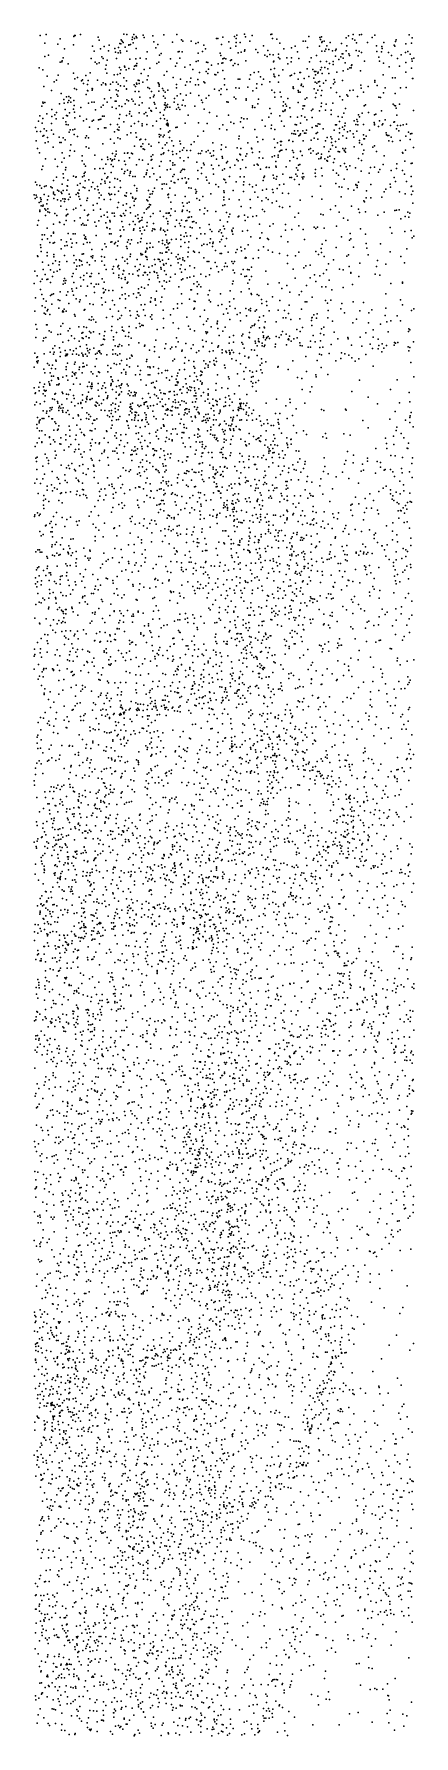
# Model space of a CAD drawing. Header units: metres. Extents: x -25 to 25, y -27.7 to 27.8.
# Drawn here: x 15.24 to 19.16, y -11.31 to 6.22 of the extents above; entities that cross this region are included whole.
import ezdxf

# ---------------------------------------------------------------- set-up
doc = ezdxf.new("R2010")
doc.units = ezdxf.units.M

msp = doc.modelspace()

# ---------------------------------------------------------------- linework, layer by layer
for p in [(15.3088, 6.209, -7.571), (15.3681, 6.2167, 15.599), (15.5143, 6.1733, -19.3493), (15.6539, 6.1974, -4.0079), (15.6614, 6.2063, -11.3331), (15.6678, 6.2058, -13.268), (15.722, 6.2189, 2.5294), (15.9057, 6.1887, 15.9051), (15.9147, 6.1585, -19.2824), (16.1417, 6.1612, 11.7221), (16.1507, 6.1483, -3.9305), (16.1628, 6.137, 16.2802), (16.1677, 6.22, 11.952), (16.1985, 6.2176, 12.116), (16.2548, 6.1677, 11.0059), (16.2585, 6.1914, 10.8302), (16.2723, 6.2175, 11.3849), (16.2784, 6.1775, -13.0399), (16.2961, 6.1964, 20.5508), (16.2994, 6.1876, 10.4915), (16.303, 6.1822, -4.2113), (16.3662, 6.2106, 16.8991), (16.378, 6.1872, -11.5792), (16.4669, 6.205, 20.4392), (16.4789, 6.1421, 12.5363), (16.5816, 6.2135, 10.3502), (16.6713, 6.1374, 17.3088), (16.7152, 6.2175, 12.6672), (16.761, 6.1633, 10.2216), (16.7752, 6.1506, 20.1592), (16.8623, 6.1507, 17.3924), (17.1241, 6.1758, 17.4884), (17.1354, 6.177, 19.7456), (17.1891, 6.1908, 9.954), (17.251, 6.1433, 9.8167), (17.3085, 6.198, 13.0862), (17.325, 6.1772, 2.1154), (17.3336, 6.2098, 19.3124), (17.3666, 6.1362, 18.829), (17.4125, 6.2225, -6.7304), (17.4204, 6.1931, 9.7056), (17.4642, 6.1504, 17.8883), (17.4902, 6.208, -7.0083), (17.683, 6.2173, 1.8985), (17.6908, 6.2198, -6.4727), (17.7006, 6.176, -7.7949), (17.7424, 6.17, -19.5473), (18.0133, 6.1493, -19.8602), (18.0376, 6.1484, -2.919), (18.0742, 6.1961, 1.5381), (18.1856, 6.1868, 9.3029), (18.194, 6.1666, -3.1499), (18.204, 6.1951, 12.8299), (18.2068, 6.136, -0.8941), (18.2109, 6.147, -8.4528), (18.2312, 6.1496, -1.1975), (18.2943, 6.1356, -4.8241), (18.4577, 6.1831, -5.1725), (18.4797, 6.2039, 12.6284), (18.5218, 6.1728, -10.8356), (18.53, 6.2185, -10.5655), (18.5473, 6.1602, -10.31), (18.5938, 6.216, -6.0277), (18.6154, 6.219, 9.2606), (18.6777, 6.1366, -8.7267), (18.7234, 6.1857, -12.8234), (18.7513, 6.2118, -10.0879), (18.965, 6.1458, 9.3089), (18.9709, 6.1632, 11.7697), (19.1068, 6.2153, -12.7438), (19.1372, 6.1844, -12.4309), (15.3571, 6.13, 2.5583), (15.3572, 5.9905, -4.7905), (15.3918, 6.0064, -11.4062), (15.4887, 6.1182, 20.9409), (15.5434, 5.9787, 20.8927), (15.5577, 6.0693, 2.5923), (15.6497, 6.1107, 15.7229), (15.8315, 5.9715, -3.88), (15.8453, 6.0964, 20.7975), (15.8621, 6.0454, -4.5732), (15.9291, 6.0686, -13.408), (15.9425, 5.9881, 2.6575), (15.9568, 5.9703, 10.9621), (15.9651, 6.0939, -11.4132), (16.0104, 6.0494, 10.807), (16.0195, 6.1085, 16.0048), (16.0771, 6.0732, -12.529), (16.0837, 6.0366, 12.0319), (16.0924, 5.9722, 11.6775), (16.1092, 6.0276, -19.1261), (16.1126, 6.0843, 10.9235), (16.1273, 6.1241, 10.6632), (16.1325, 6.0487, 11.5353), (16.1337, 6.0277, 10.333), (16.1395, 6.1211, -12.7775), (16.1823, 6.087, -11.4171), (16.1997, 6.0475, 20.5666), (16.2189, 6.1107, -11.9646), (16.2198, 6.1085, 16.5212), (16.2304, 5.9634, 2.6019), (16.2366, 6.1131, 11.2684), (16.2656, 6.132, 12.3332), (16.293, 5.9671, -13.0025), (16.2968, 6.0729, 10.2647), (16.3367, 5.9726, 20.4157), (16.3975, 5.9665, 16.979), (16.4093, 6.0389, -19.0224), (16.498, 6.0791, 10.1639), (16.5187, 6.1133, 17.185), (16.5368, 6.006, 12.5831), (16.5521, 6.0219, 20.2868), (16.6497, 5.9655, -18.946), (16.7296, 6.0379, 10.0497), (16.7385, 6.0427, 12.6666), (16.7466, 5.9757, 20.0876), (16.7698, 6.0407, 17.5186), (16.9083, 6.1246, 10.114), (16.9324, 6.1348, 12.8237), (16.9325, 6.0264, 2.2073), (16.9772, 6.0431, -18.8422), (16.992, 6.1062, 17.5396), (17.0103, 6.0697, 9.9602), (17.1615, 6.0242, 19.6045), (17.166, 6.0012, 12.8598), (17.1736, 6.1139, 17.6269), (17.1892, 5.9657, 9.5301), (17.2029, 5.9754, 18.8477), (17.2199, 5.9657, 19.1627), (17.2658, 6.0786, 19.3663), (17.32, 6.0964, 17.7683), (17.326, 6.1341, 19.1094), (17.3459, 6.0273, 17.9783), (17.3766, 6.0361, 9.4885), (17.4115, 6.0456, -18.928), (17.4134, 6.0589, 18.2866), (17.5274, 6.0639, 13.0021), (17.5471, 6.0331, 2.0244), (17.6068, 6.0997, -7.2166), (17.6217, 6.0035, -6.273), (17.6441, 5.9926, 12.9214), (17.6523, 6.0527, 9.4007), (17.671, 6.0108, -1.7184), (17.7047, 6.0098, -1.3783), (17.7593, 6.0152, -0.6663), (17.7604, 5.9793, -2.0169), (17.7745, 5.9682, 1.8561), (17.7756, 6.1271, -8.3413), (17.8169, 6.0696, -7.9394), (17.8452, 5.9771, -4.9323), (17.8931, 5.9788, 12.8401), (17.8942, 6.0789, -2.3632), (17.9313, 6.0975, -6.4086), (17.9555, 6.0384, -4.7463), (17.9718, 5.9711, -5.1359), (18.0582, 6.0834, 12.8502), (18.0983, 5.9769, -3.0646), (18.1524, 6.0021, -6.2807), (18.1839, 6.0969, -0.4856), (18.2064, 6.0457, -19.9604), (18.2391, 6.0451, -4.2979), (18.2493, 6.0675, 12.7356), (18.2569, 6.1011, -5.0441), (18.2796, 6.0624, 9.2566), (18.3167, 6.0508, -10.5604), (18.3466, 6.0533, -5.3515), (18.3477, 5.993, -6.0787), (18.3552, 6.0669, -3.9748), (18.3805, 5.9617, 9.1868), (18.4023, 5.9886, 1.4855), (18.4104, 6.124, -4.2044), (18.4171, 6.0191, -5.6771), (18.4241, 6.0187, -12.6716), (18.4272, 5.9739, -11.3122), (18.4563, 6.0496, -12.0582), (18.4642, 6.1017, -12.3334), (18.4845, 6.0191, -1.9607), (18.4933, 6.0029, 12.4429), (18.5602, 6.052, 9.2341), (18.5627, 6.1321, -20.1584), (18.5819, 5.9989, -11.4961), (18.5898, 6.0471, 12.3304), (18.6142, 6.0311, 1.4421), (18.7691, 6.1006, -13.1962), (18.7738, 6.0427, 11.9221), (18.7947, 5.9836, 9.2485), (18.8205, 6.0383, -11.7216), (18.8262, 6.0947, -2.2047), (18.8279, 6.0744, -8.8672), (18.8448, 6.1346, -11.0781), (18.8928, 6.0339, -9.8912), (18.9247, 6.0024, -11.4889), (18.9518, 6.1086, -13.5656), (18.9588, 6.0967, 1.5792), (18.9859, 5.9693, -13.7191), (19.0247, 6.0096, -20.0062), (19.0696, 6.0334, 11.7383), (19.0723, 6.1209, -2.6667), (19.0906, 6.043, -9.4064), (19.1177, 6.0161, -11.7784), (19.1305, 6.1284, -11.0134), (19.135, 5.9675, -9.6917), (19.1549, 5.9755, -11.445), (15.2974, 5.8745, 2.6411), (15.3358, 5.8524, -13.1002), (15.3795, 5.7895, 15.5948), (15.4913, 5.8004, 20.8504), (15.5133, 5.9313, -19.2708), (15.5317, 5.9348, 15.6656), (15.5355, 5.9472, -13.2278), (15.5973, 5.915, -11.465), (15.6512, 5.8186, 15.7207), (15.7764, 5.7959, 10.5231), (15.8221, 5.8229, 10.9695), (15.8721, 5.9316, 10.7204), (15.8904, 5.9152, 10.5014), (15.915, 5.9263, 20.7154), (15.9784, 5.8598, 11.1562), (15.9876, 5.9008, -4.6625), (15.994, 5.821, 10.1606), (15.9975, 5.9546, 15.9531), (16.071, 5.8025, 11.9324), (16.1044, 5.8056, 12.1381), (16.1241, 5.8789, -11.5633), (16.1307, 5.8161, 20.4955), (16.1393, 5.8523, 10.0721), (16.1761, 5.8933, -12.3234), (16.1782, 5.8821, 12.3156), (16.1922, 5.8533, -4.6622), (16.2192, 5.866, 16.372), (16.2705, 5.8623, -18.9508), (16.2779, 5.8923, -12.0482), (16.2934, 5.8982, 16.583), (16.3005, 5.8954, -3.8165), (16.304, 5.9179, 10.0455), (16.3482, 5.8161, -11.6942), (16.3778, 5.8581, 16.8038), (16.4181, 5.7917, 9.8071), (16.4357, 5.8701, 20.2842), (16.509, 5.9187, 2.4158), (16.5276, 5.9313, 17.3297), (16.5837, 5.7994, 9.7879), (16.6103, 5.835, 17.5572), (16.7002, 5.8913, -4.276), (16.7148, 5.9233, 17.6376), (16.7954, 5.882, 12.6699), (16.8525, 5.9044, 17.8262), (16.8794, 5.8569, 18.0188), (16.9142, 5.9394, 19.899), (16.9345, 5.9455, 12.7338), (16.9489, 5.8253, 9.5824), (17.0157, 5.8362, 18.5808), (17.0196, 5.9333, 17.8496), (17.0344, 5.9309, 19.7462), (17.035, 5.8147, 18.8534), (17.0407, 5.8615, 18.2691), (17.0711, 5.9009, 18.0145), (17.1045, 5.8049, 19.1012), (17.1148, 5.8034, 9.3946), (17.1379, 5.8256, 19.27), (17.1388, 5.9148, 18.6998), (17.1774, 5.9239, 18.4838), (17.1884, 5.9275, 19.4059), (17.1885, 5.8453, 12.7719), (17.2667, 5.9491, 18.2811), (17.278, 5.9582, 18.1046), (17.2952, 5.8985, 2.173), (17.3108, 5.9184, -18.664), (17.3467, 5.9089, 12.8525), (17.424, 5.9453, -6.435), (17.4717, 5.8024, -6.6005), (17.511, 5.8267, 9.2105), (17.5562, 5.8336, -4.6587), (17.6811, 5.8567, -0.9263), (17.7097, 5.937, -19.3712), (17.7112, 5.9431, -1.1361), (17.7117, 5.8109, -5.9059), (17.7155, 5.7877, 12.7526), (17.719, 5.8691, -7.3653), (17.764, 5.7972, -5.6016), (17.8071, 5.8539, -5.2697), (17.8576, 5.9168, 9.2262), (17.8823, 5.7918, -7.5754), (17.8907, 5.9361, -4.5122), (17.8952, 5.8005, -10.6823), (17.9267, 5.816, -2.0736), (17.979, 5.8249, -7.7876), (17.9885, 5.8267, -6.0004), (18.0574, 5.8637, 9.1622), (18.079, 5.9355, -5.3366), (18.1132, 5.8563, -8.2639), (18.1307, 5.8361, -5.7492), (18.1406, 5.8036, -2.3112), (18.1457, 5.8378, -4.1113), (18.1671, 5.8204, -10.5115), (18.1698, 5.8282, 12.5906), (18.1921, 5.8554, -1.2818), (18.1947, 5.9396, -1.0084), (18.2019, 5.8781, -11.1435), (18.209, 5.8154, -3.8806), (18.2381, 5.8782, -19.8307), (18.2546, 5.9381, -1.5803), (18.2685, 5.8636, -12.3199), (18.2796, 5.8159, -12.6079), (18.2844, 5.9195, -3.591), (18.322, 5.9072, -11.9525), (18.3251, 5.9397, 12.5608), (18.3616, 5.8302, 12.4111), (18.4279, 5.8441, -8.3965), (18.4487, 5.9274, -13.027), (18.4752, 5.8624, -10.2772), (18.496, 5.8735, -19.9136), (18.508, 5.8738, 12.2609), (18.5137, 5.898, -13.2246), (18.5164, 5.9056, -2.3435), (18.6042, 5.8444, 11.9827), (18.6455, 5.9419, -10.156), (18.7997, 5.9424, -2.366), (18.8381, 5.8021, -13.6695), (18.8417, 5.9233, 1.5066), (18.9013, 5.885, -8.7049), (19.0064, 5.8928, 11.7517), (19.0723, 5.9288, -9.0116), (19.0731, 5.8308, 9.3073), (19.1301, 5.8717, -19.7918), (19.1351, 5.9427, -2.7941), (15.3438, 5.6807, -4.9819), (15.4254, 5.6419, 15.6207), (15.4513, 5.7301, 2.664), (15.4759, 5.7465, -19.1526), (15.66, 5.6625, 10.6845), (15.6661, 5.7613, 20.79), (15.6828, 5.651, 10.475), (15.6904, 5.7746, -13.272), (15.7316, 5.7408, 10.8317), (15.742, 5.7515, -19.1225), (15.7529, 5.7146, -4.8604), (15.7955, 5.6405, 9.8806), (15.796, 5.7036, 2.6969), (15.7995, 5.6359, 15.8067), (15.8026, 5.7456, 10.3605), (15.8438, 5.6614, 10.0583), (15.8444, 5.6434, 20.6474), (15.8449, 5.6579, -13.3669), (15.8968, 5.7468, 15.8683), (15.9377, 5.6995, 9.9421), (15.9569, 5.7213, -18.9803), (15.9808, 5.7103, -11.653), (15.983, 5.6995, 9.7809), (16.0212, 5.6451, 20.4926), (16.0315, 5.7076, 11.348), (16.0546, 5.7285, 16.0329), (16.0907, 5.6476, 11.5966), (16.0923, 5.7258, -4.8387), (16.1093, 5.7079, 9.6844), (16.1097, 5.6363, 12.0317), (16.1332, 5.6889, -18.8481), (16.1674, 5.7725, 9.8494), (16.1713, 5.6864, 16.2372), (16.1947, 5.6584, -11.6614), (16.1955, 5.7408, 20.3693), (16.1973, 5.6544, -3.639), (16.2761, 5.701, 16.4385), (16.2857, 5.6293, 9.4944), (16.2889, 5.6823, -13.3459), (16.2988, 5.7175, -4.7919), (16.3011, 5.7067, 9.6539), (16.3163, 5.749, -12.197), (16.3217, 5.6313, 20.126), (16.3275, 5.7123, -12.6469), (16.3278, 5.7453, 12.4487), (16.3658, 5.7255, 16.6482), (16.4099, 5.7494, 2.5328), (16.4167, 5.6716, -12.8843), (16.4327, 5.6632, -18.7462), (16.4539, 5.6295, 16.8014), (16.5236, 5.7192, 17.1543), (16.5267, 5.7181, 9.663), (16.5302, 5.6353, 17.0049), (16.5322, 5.7035, 20.0325), (16.5332, 5.6848, -4.7318), (16.5681, 5.6632, 17.4424), (16.5781, 5.6408, 17.6178), (16.5949, 5.6254, -3.7623), (16.6217, 5.6433, 18.1438), (16.6757, 5.7736, -4.6053), (16.7096, 5.7022, 18.2666), (16.7109, 5.6681, 18.5031), (16.7509, 5.7575, -18.7657), (16.8044, 5.6966, 9.5436), (16.8168, 5.7314, 19.8186), (16.8503, 5.7309, 18.5605), (16.8535, 5.6131, 19.5897), (16.8587, 5.7664, 18.3397), (16.9071, 5.6994, -18.5997), (16.9293, 5.7536, 19.7036), (16.9387, 5.6984, 19.0006), (16.9908, 5.7307, -4.3362), (17.004, 5.7204, 19.5149), (17.1029, 5.6535, -4.737), (17.1513, 5.6403, 9.2292), (17.1705, 5.6574, -5.8791), (17.2044, 5.7607, -6.1138), (17.2056, 5.7004, 12.6822), (17.2274, 5.6521, -18.3357), (17.3211, 5.6701, -4.8894), (17.3462, 5.7584, 12.74), (17.3557, 5.6651, -10.7947), (17.3634, 5.7581, 9.2024), (17.4468, 5.6762, -4.4535), (17.463, 5.7594, -18.6648), (17.4981, 5.6359, -6.7738), (17.5344, 5.6644, 12.6745), (17.5387, 5.7092, -5.2121), (17.5754, 5.7817, -18.98), (17.5894, 5.7014, -6.9931), (17.6075, 5.7587, -10.7978), (17.672, 5.7318, -4.4672), (17.6918, 5.6459, -10.9695), (17.7202, 5.6189, 9.0711), (17.7247, 5.7804, -1.671), (17.762, 5.7252, -19.2198), (17.7788, 5.6222, -0.6963), (17.9122, 5.6802, -4.2543), (17.913, 5.6635, -1.6073), (17.9153, 5.6628, 12.59), (17.9616, 5.6426, -10.5133), (17.9618, 5.7581, 1.804), (17.9674, 5.6238, -11.2126), (17.9838, 5.625, -2.9803), (17.9931, 5.6935, -19.4466), (17.9963, 5.7052, -2.7397), (18.0131, 5.6805, 9.0692), (18.026, 5.7655, -1.8407), (18.0747, 5.7841, -0.4021), (18.1246, 5.7679, -3.3123), (18.1294, 5.6588, -11.4604), (18.1386, 5.7255, -1.4818), (18.1485, 5.6139, -11.954), (18.1564, 5.7174, -3.5585), (18.1662, 5.6448, -12.1761), (18.1727, 5.7286, 9.0763), (18.1838, 5.7352, -19.63), (18.1862, 5.6855, 12.4243), (18.2052, 5.6422, -12.73), (18.2251, 5.7161, 1.6992), (18.2488, 5.7435, -0.7959), (18.2984, 5.667, -13.1154), (18.3273, 5.7094, -8.2443), (18.3348, 5.7545, -0.4785), (18.3405, 5.7256, -2.56), (18.3562, 5.62, 12.0801), (18.4188, 5.7438, 12.1889), (18.4961, 5.6417, 11.9082), (18.5291, 5.645, -13.5142), (18.6076, 5.6971, 1.5883), (18.6132, 5.6636, 9.0637), (18.6354, 5.6241, -10.2984), (18.6846, 5.6831, -19.5844), (18.753, 5.7451, 9.1431), (18.754, 5.7282, -8.3953), (18.7772, 5.6917, 11.7734), (18.8404, 5.6156, -13.8038), (18.8597, 5.6679, -19.4325), (18.9343, 5.7698, -19.6255), (18.9615, 5.6101, -10.294), (18.9624, 5.773, 1.618), (19.0173, 5.6682, 11.7644), (19.0764, 5.6706, -8.5201), (19.1394, 5.7636, -8.7533), (19.1435, 5.7636, -14.003), (15.325, 5.4801, 15.5788), (15.3337, 5.5217, -18.9369), (15.3392, 5.5091, -5.2035), (15.3547, 5.5182, -11.5693), (15.4278, 5.445, 9.4322), (15.5079, 5.5038, 9.8294), (15.5237, 5.6086, 20.7693), (15.5501, 5.5473, -3.9791), (15.5546, 5.5119, 9.3596), (15.5643, 5.4448, 10.6748), (15.5773, 5.5753, 9.7006), (15.5936, 5.5166, 10.5364), (15.6025, 5.5792, 9.5233), (15.6036, 5.5369, 15.7244), (15.6182, 5.5662, 9.9333), (15.6242, 5.5219, 10.1663), (15.651, 5.4481, 2.6594), (15.6538, 5.5396, -13.2143), (15.6591, 5.4877, -11.7199), (15.7264, 5.4656, 15.813), (15.7794, 5.5984, 11.098), (15.8068, 5.5098, 9.1789), (15.8397, 5.5205, 20.5395), (15.8634, 5.5209, -3.8373), (15.8761, 5.4424, -18.6794), (15.9345, 5.4707, 20.3945), (15.955, 5.4892, -5.216), (15.9709, 5.5556, 15.9842), (15.9969, 5.5219, -13.4389), (16.0361, 5.567, 9.2687), (16.0489, 5.4689, 11.4684), (16.0779, 5.5323, 20.2734), (16.0883, 5.4553, 9.1429), (16.0907, 5.5327, 2.6715), (16.0973, 5.6004, 16.1105), (16.1072, 5.5814, 11.7645), (16.1214, 5.4843, 11.6312), (16.1473, 5.4757, -5.4309), (16.182, 5.5028, 20.0702), (16.1998, 5.5454, 12.128), (16.217, 5.5357, -18.5643), (16.2511, 5.5515, 9.3347), (16.2655, 5.5314, 16.3917), (16.2855, 5.5013, 2.5987), (16.3263, 5.4895, -11.71), (16.3336, 5.5714, 12.3568), (16.3578, 5.5137, 16.5169), (16.4296, 5.4601, -18.3445), (16.4399, 5.566, -13.19), (16.4454, 5.4346, 9.2772), (16.4758, 5.5741, -12.002), (16.4801, 5.516, -12.5366), (16.4807, 5.5935, 19.9369), (16.4864, 5.5016, -12.3219), (16.5024, 5.4582, -5.4415), (16.5755, 5.5823, 17.253), (16.5859, 5.4942, 19.6385), (16.5872, 5.4429, 17.6259), (16.5899, 5.494, 17.9742), (16.5928, 5.5616, 17.7509), (16.595, 5.5133, 2.4298), (16.5985, 5.4622, 17.1351), (16.605, 5.4817, 18.7909), (16.6182, 5.469, 19.4709), (16.6184, 5.4958, 12.5006), (16.6413, 5.4677, 19.1671), (16.6867, 5.5215, 18.9492), (16.6892, 5.5578, -18.4708), (16.7107, 5.4499, -5.0008), (16.7169, 5.5859, -4.7921), (16.7251, 5.4962, 19.3425), (16.733, 5.4659, -5.6445), (16.7458, 5.4459, -3.6144), (16.7522, 5.6078, 18.8309), (16.7683, 5.4883, 12.5412), (16.7805, 5.5431, 19.125), (16.7989, 5.4833, -5.9515), (16.8121, 5.5944, 9.4204), (16.9007, 5.4793, -18.1422), (16.9414, 5.5879, 12.6162), (16.9695, 5.5399, -6.0722), (16.9775, 5.516, -5.7101), (16.9963, 5.4481, 9.2311), (17.018, 5.5625, -4.1102), (17.0437, 5.5909, 2.2859), (17.1656, 5.5987, -4.2805), (17.2275, 5.525, -6.3043), (17.2438, 5.5208, 9.1313), (17.3041, 5.571, -5.527), (17.3227, 5.5544, -5.2155), (17.4264, 5.5413, 12.6054), (17.4271, 5.5547, 9.095), (17.4926, 5.4822, -10.546), (17.493, 5.4672, -4.2118), (17.5158, 5.4664, -6.9942), (17.5489, 5.503, -11.0537), (17.5541, 5.5525, -18.3378), (17.6709, 5.4541, 9.0423), (17.7238, 5.5727, -1.0346), (17.7871, 5.5762, 12.5616), (17.8101, 5.4836, -18.819), (17.814, 5.5235, -1.2565), (17.8283, 5.4431, 12.4207), (17.8324, 5.5001, 2.0239), (17.8437, 5.4804, -10.4477), (17.8569, 5.558, -7.4624), (17.8786, 5.463, -3.4022), (17.9617, 5.5162, -3.5979), (18.0128, 5.4534, 8.9715), (18.0156, 5.4826, 12.3369), (18.0285, 5.4838, -19.1349), (18.0352, 5.5518, -7.6615), (18.053, 5.5643, 1.8584), (18.1022, 5.4354, -12.0643), (18.1132, 5.4481, -12.6182), (18.1432, 5.5699, 12.3264), (18.1999, 5.5904, -1.0993), (18.2007, 5.4779, -0.6745), (18.2042, 5.5105, -2.7285), (18.2463, 5.4369, -19.1923), (18.2517, 5.5, 12.0659), (18.3032, 5.4383, -13.4881), (18.32, 5.5095, -7.8985), (18.391, 5.5797, 1.7172), (18.4188, 5.5433, 8.97), (18.4516, 5.4551, -2.8716), (18.4631, 5.596, -8.1111), (18.4729, 5.5818, -19.434), (18.5724, 5.5793, 11.7848), (18.6421, 5.482, -10.6508), (18.6549, 5.4923, -13.7576), (18.7925, 5.5734, -8.1214), (18.81, 5.57, 9.0927), (18.9395, 5.5003, 11.7648), (18.9557, 5.4858, -14.0768), (18.9644, 5.4846, -8.0042), (18.9731, 5.4593, -2.9734), (19.0079, 5.5011, -19.1103), (19.1521, 5.4343, 11.7873), (15.2591, 5.2599, -13.0163), (15.2914, 5.3246, 15.5825), (15.3045, 5.3807, 20.6455), (15.3271, 5.3057, 10.0394), (15.3357, 5.3522, -5.769), (15.3763, 5.4023, 9.8108), (15.4256, 5.301, 20.505), (15.4276, 5.3724, -18.7346), (15.4588, 5.3921, 9.2587), (15.472, 5.3503, 10.4479), (15.4755, 5.4132, 10.1239), (15.5434, 5.3556, 15.7123), (15.5727, 5.3187, -18.5545), (15.5764, 5.2907, 9.0355), (15.5803, 5.3828, -5.3734), (15.5877, 5.3805, 10.8489), (15.5959, 5.2865, -5.7414), (15.6096, 5.4126, 9.1431), (15.6618, 5.4195, -18.7694), (15.6642, 5.3582, 11.0157), (15.7147, 5.3757, -3.9203), (15.752, 5.3272, 20.3755), (15.7838, 5.3472, -13.3785), (15.8145, 5.2636, 20.16), (15.8437, 5.3264, -5.6821), (15.8556, 5.3371, 11.24), (15.9097, 5.34, -11.8149), (15.9207, 5.3411, 2.6399), (15.9336, 5.3469, 9.0105), (15.9501, 5.3757, 16.0206), (15.9649, 5.3759, -18.4539), (16.0306, 5.2924, 16.1265), (16.1041, 5.2901, 19.6904), (16.1203, 5.2647, -5.7703), (16.1216, 5.3538, 19.8303), (16.1272, 5.3923, 16.203), (16.1675, 5.3192, 9.0579), (16.1957, 5.3849, -18.3076), (16.2266, 5.4002, 11.9397), (16.2292, 5.4237, -3.5063), (16.2448, 5.2752, 19.4113), (16.2483, 5.377, 19.6897), (16.2802, 5.3013, -18.1009), (16.3205, 5.3222, 12.0889), (16.3255, 5.4103, 12.2284), (16.3558, 5.2756, 19.1872), (16.357, 5.2976, 9.1237), (16.3786, 5.4006, 19.5856), (16.3946, 5.4138, -5.7293), (16.4044, 5.2893, 2.4906), (16.4082, 5.3817, -13.3741), (16.4544, 5.428, 16.6681), (16.4663, 5.2764, -3.2044), (16.5054, 5.3267, 18.9311), (16.5414, 5.4143, -3.4271), (16.5477, 5.3531, -18.056), (16.5754, 5.3882, 18.5818), (16.5877, 5.3492, 18.3646), (16.6074, 5.2941, -12.3992), (16.6138, 5.284, 17.8525), (16.6154, 5.3331, 17.4382), (16.6198, 5.3038, 9.2464), (16.6256, 5.2953, -13.1307), (16.6267, 5.2783, 17.1493), (16.7055, 5.2602, -3.2623), (16.7184, 5.2625, 2.3998), (16.7996, 5.3057, -6.0693), (16.8311, 5.386, -5.3339), (16.936, 5.3072, -17.964), (17.0266, 5.3003, 9.1733), (17.052, 5.4158, -5.1659), (17.127, 5.3753, -18.0764), (17.1895, 5.2859, 12.5183), (17.2455, 5.3853, -3.9189), (17.27, 5.3153, -6.557), (17.3002, 5.3025, -3.5406), (17.3713, 5.3195, -6.7785), (17.381, 5.3605, -18.1062), (17.3955, 5.2596, -11.212), (17.4043, 5.348, -3.7364), (17.4399, 5.3487, 9.0641), (17.5922, 5.3363, 12.4945), (17.6241, 5.274, -7.1866), (17.6605, 5.3651, -3.5792), (17.6862, 5.4039, -18.2103), (17.6875, 5.2828, -10.355), (17.7759, 5.3806, -11.3038), (17.7932, 5.3249, -7.3407), (17.8069, 5.429, -3.8825), (17.8076, 5.4244, -18.5678), (17.8178, 5.2745, -11.495), (17.826, 5.4332, 9.0156), (17.8854, 5.3715, -1.0721), (17.9317, 5.2909, 12.3042), (17.9475, 5.2882, -17.9585), (17.9558, 5.3676, -2.9559), (17.9856, 5.3041, -7.4623), (17.9963, 5.381, -18.9043), (18.0308, 5.3656, -0.8599), (18.0509, 5.3406, 1.9744), (18.1067, 5.2591, 8.8986), (18.1075, 5.3613, -12.9556), (18.144, 5.2757, -3.2098), (18.1597, 5.2737, -10.7139), (18.1691, 5.2971, -13.6159), (18.1838, 5.4332, -10.4887), (18.1863, 5.2928, -16.943), (18.3032, 5.3932, 11.8731), (18.3483, 5.2879, 11.7537), (18.3587, 5.2864, -16.4496), (18.3751, 5.372, -10.7749), (18.3896, 5.3213, -3.1332), (18.4173, 5.3674, 8.8926), (18.4205, 5.2643, -7.0976), (18.433, 5.4064, -7.7143), (18.4447, 5.2766, -13.869), (18.4475, 5.3045, 1.7959), (18.5384, 5.3281, -16.2821), (18.5562, 5.291, -7.2613), (18.5674, 5.3439, 11.6754), (18.5742, 5.3228, -11.0531), (18.5759, 5.2881, -6.7857), (18.5853, 5.3887, -16.051), (18.5948, 5.3682, -15.6886), (18.6224, 5.4088, -2.9931), (18.6354, 5.2913, -14), (18.6864, 5.415, -7.7277), (18.7469, 5.3108, -3.2059), (18.7482, 5.3904, 11.7112), (18.7492, 5.2942, -16.4456), (18.7492, 5.2861, -11.2697), (18.7617, 5.3959, 9.0173), (18.7905, 5.2703, -4.4149), (18.7989, 5.3292, -6.9637), (18.8201, 5.4303, -15.9485), (18.828, 5.2884, -14.3034), (18.8363, 5.2991, -7.4327), (18.8586, 5.3383, -15.6417), (18.9146, 5.2796, 1.6647), (18.9465, 5.3141, -11.1687), (18.9565, 5.3197, -3.19), (18.9787, 5.3876, 9.1228), (18.9871, 5.2807, -4.517), (19.0182, 5.2813, -7.6265), (19.0457, 5.2891, -14.5945), (19.0796, 5.2932, -18.923), (15.2659, 5.1231, 9.2485), (15.2734, 5.2177, 10.1636), (15.3118, 5.2195, 20.4176), (15.3338, 5.1699, -18.1784), (15.3453, 5.1789, 10.5623), (15.3498, 5.2477, 10.3642), (15.3599, 5.1018, 9.1173), (15.3715, 5.224, -11.6559), (15.3836, 5.1574, -4.159), (15.3903, 5.1107, 10.7882), (15.4233, 5.2316, 15.6625), (15.4443, 5.1927, 20.3327), (15.503, 5.1604, -5.915), (15.5105, 5.1046, 20.1948), (15.5221, 5.1071, 10.9602), (15.5444, 5.1522, -18.0839), (15.5654, 5.1319, 8.9555), (15.6062, 5.2116, -13.2759), (15.6159, 5.2362, 2.5998), (15.6422, 5.2355, 20.2841), (15.6561, 5.1878, 11.0369), (15.6654, 5.2439, -18.3403), (15.6907, 5.1678, 20.1283), (15.7747, 5.1529, 11.16), (15.7852, 5.1725, 8.8962), (15.8063, 5.1519, 15.9597), (15.9037, 5.2474, 19.9588), (15.954, 5.0933, 19.6648), (15.9713, 5.257, -3.7231), (15.985, 5.2567, 19.8078), (16.0314, 5.1406, -13.603), (16.0686, 5.0988, -17.874), (16.0722, 5.2144, -18.0896), (16.1036, 5.2389, 2.5691), (16.1055, 5.1528, 11.5091), (16.1183, 5.2313, -3.5572), (16.1312, 5.1424, 19.4016), (16.2022, 5.184, 8.9751), (16.2419, 5.2037, 11.757), (16.2927, 5.2049, 16.4229), (16.2986, 5.1593, -17.8952), (16.3337, 5.1324, -13.5364), (16.3429, 5.1401, 12.1528), (16.3645, 5.0905, 12.3453), (16.3905, 5.1364, 9.0541), (16.4263, 5.0896, 16.6055), (16.5292, 5.1053, 18.6927), (16.534, 5.1862, 9.1357), (16.5372, 5.1622, -3.0405), (16.5476, 5.2449, 12.3021), (16.5495, 5.1808, -17.8157), (16.5742, 5.1638, 18.5333), (16.5833, 5.1812, -13.4182), (16.611, 5.1025, 12.5427), (16.6285, 5.2115, 17.6382), (16.639, 5.1585, 17.2623), (16.6412, 5.2267, -12.0719), (16.6636, 5.122, 17.9815), (16.746, 5.1193, -12.5245), (16.7525, 5.0904, -11.7296), (16.861, 5.084, -12.7884), (16.8917, 5.1109, 12.6111), (16.9293, 5.17, 9.1979), (16.9881, 5.2233, -6.2838), (17.0855, 5.1027, -6.6096), (17.1527, 5.2451, 2.3769), (17.2284, 5.2346, 9.1027), (17.3518, 5.1421, -17.9037), (17.3548, 5.1723, 12.5652), (17.4461, 5.1027, -10.4789), (17.518, 5.24, -3.3771), (17.538, 5.159, 12.5622), (17.5489, 5.1125, -11.4818), (17.6, 5.1365, -17.8376), (17.6864, 5.2501, 2.2375), (17.7179, 5.1405, -3.1875), (17.7247, 5.2404, 12.4334), (17.7514, 5.1008, -13.5781), (17.7826, 5.1156, -13.8353), (17.7907, 5.1163, -16.629), (17.8664, 5.1264, 8.9758), (17.8711, 5.1286, -7.2461), (17.8989, 5.1994, -17.731), (17.9086, 5.1157, -12.5661), (17.9179, 5.1949, -17.1064), (17.9244, 5.2253, 2.1128), (17.937, 5.1926, -11.8887), (17.9585, 5.2255, -16.7988), (17.9717, 5.1724, -17.4773), (17.9819, 5.1816, -13.7196), (17.9886, 5.1959, -12.339), (18.0112, 5.2244, -13.3218), (18.0137, 5.1217, -16.4003), (18.0271, 5.2002, 12.2081), (18.0438, 5.2024, -3.396), (18.0507, 5.2322, -18.4048), (18.0965, 5.1302, -17.7587), (18.1267, 5.1502, -18.0698), (18.1488, 5.1979, 12.0396), (18.1639, 5.2091, -18.727), (18.1659, 5.1405, -7.1911), (18.2191, 5.2472, 11.9046), (18.2446, 5.1218, -3.7002), (18.2613, 5.1572, -13.9368), (18.3011, 5.1655, -11.2305), (18.3058, 5.106, 1.9102), (18.3106, 5.1429, 8.8644), (18.3335, 5.2339, -16.1999), (18.3472, 5.1158, 11.8192), (18.3833, 5.1394, -16.9474), (18.3877, 5.248, -6.881), (18.3904, 5.2041, -15.8825), (18.4222, 5.1726, -6.621), (18.4375, 5.2379, -15.5141), (18.4622, 5.1511, 11.6985), (18.4706, 5.217, 8.8708), (18.499, 5.2241, -11.322), (18.5297, 5.1938, -4.3323), (18.5359, 5.1596, -4.5656), (18.5657, 5.2211, -16.5962), (18.5948, 5.1018, -14.6617), (18.5952, 5.1252, -6.4153), (18.6181, 5.0865, 8.9037), (18.6356, 5.1832, 11.6338), (18.6402, 5.1432, -14.4335), (18.6464, 5.1445, -14.8943), (18.6623, 5.1703, -3.7649), (18.697, 5.2331, -4.1491), (18.8697, 5.2037, -14.7281), (18.8727, 5.1856, -4.7605), (18.8827, 5.1777, -14.9769), (18.8967, 5.1241, 9.0456), (18.898, 5.1783, -3.5889), (18.9189, 5.162, -11.5272), (18.9332, 5.1145, -18.7978), (18.9759, 5.2447, -6.6515), (18.9996, 5.2242, -4.0568), (19.0126, 5.1249, -3.777), (19.0702, 5.171, -15.3279), (19.1001, 5.2111, -15.7056), (19.1175, 5.1371, -5.1389), (19.1202, 5.1956, -16.0435), (19.1345, 5.1966, -3.5268), (15.2797, 5.0438, 10.6621), (15.301, 4.9976, 15.6884), (15.3616, 4.9361, -17.6031), (15.4397, 5.0583, 2.5609), (15.4633, 4.9345, 15.8208), (15.5329, 4.9995, 20.0693), (15.556, 4.9447, -13.4921), (15.6102, 4.9673, -17.6883), (15.6156, 5.0236, -4.0114), (15.6242, 5.0816, 15.8488), (15.6616, 5.0177, 11.1001), (15.7382, 4.9171, -11.8213), (15.739, 4.9687, 8.8544), (15.7821, 5.0622, 19.9008), (15.8099, 5.0475, -5.8895), (15.8691, 4.9763, 19.7356), (15.9409, 4.932, -13.7148), (16.0008, 4.9551, -5.907), (16.0026, 4.9306, 12.3825), (16.0332, 4.9362, -17.6113), (16.0468, 4.9153, 11.5315), (16.0522, 4.9268, 12.2151), (16.0525, 4.9936, -11.8288), (16.0714, 4.9354, 12.6588), (16.08, 4.964, -3.4677), (16.0882, 4.9859, 19.3807), (16.0885, 5.0167, 16.2438), (16.1159, 4.9188, 11.9999), (16.174, 4.9972, 19.243), (16.1744, 4.9127, -3.2622), (16.2069, 4.9964, 11.7635), (16.2106, 4.9986, 12.4659), (16.2286, 4.9475, 16.4005), (16.2491, 4.9947, 12.142), (16.2592, 4.9884, 12.6343), (16.2778, 5.0666, 11.8855), (16.3279, 4.9314, 12.8954), (16.3449, 5.0628, 19.0311), (16.3519, 5.0641, -5.92), (16.3618, 4.9219, 8.9664), (16.3692, 5.0386, -2.9688), (16.3807, 5.0341, 12.5304), (16.4504, 4.9227, -2.4091), (16.4511, 4.9603, 18.8268), (16.4512, 5.0683, -17.666), (16.4562, 4.931, -16.8491), (16.4658, 4.9777, -17.4046), (16.5516, 4.9833, 16.822), (16.5532, 4.9105, -13.6576), (16.5664, 5.0454, -6.0295), (16.5735, 4.9891, 12.7874), (16.5813, 4.9976, 18.5936), (16.5926, 5.08, 2.4159), (16.6294, 5.0229, 17.065), (16.6454, 4.9178, 17.1996), (16.6695, 5.0122, 18.3282), (16.6722, 4.9805, 17.4705), (16.6793, 5.072, -17.5443), (16.7092, 4.9901, 17.7392), (16.7455, 5.0126, 12.7472), (16.7471, 4.9477, 17.9766), (16.7733, 5.0277, -12.0754), (16.7857, 5.0522, -2.9354), (16.7868, 4.9158, -16.7466), (16.8173, 5.023, -17.3492), (16.8311, 4.9508, 12.9107), (16.8559, 5.022, -17.1129), (16.9357, 4.9927, -6.4776), (16.9575, 4.9917, 12.8115), (16.973, 5.0188, -13.2179), (17.017, 5.0105, -3.0608), (17.037, 5.0217, -11.5083), (17.0573, 4.9946, -17.1827), (17.072, 4.9646, -16.7587), (17.0902, 4.9705, 2.3912), (17.092, 5.018, -17.6302), (17.1238, 4.9336, -12.7805), (17.1703, 5.0334, 9.1327), (17.1757, 5.0828, 12.6662), (17.1826, 4.9623, -17.4345), (17.1845, 4.9432, -13.0963), (17.2191, 5.0589, -11.0758), (17.2345, 4.9091, -14.0379), (17.3311, 4.9305, -11.6392), (17.3366, 5.0505, -10.8027), (17.3453, 4.9162, -3.0385), (17.3612, 4.984, -13.5981), (17.3706, 4.9769, -6.9731), (17.3738, 5.0433, 2.3883), (17.3899, 4.926, -13.2039), (17.4248, 4.966, -17.2902), (17.4353, 4.9885, 12.773), (17.4846, 5.0482, -16.8327), (17.4871, 5.0408, -3.1562), (17.4922, 5.001, -17.6742), (17.562, 4.9489, 9.0922), (17.5642, 5.01, -16.6421), (17.6005, 4.9443, -13.0553), (17.6964, 4.9569, -14.1366), (17.721, 4.9685, 12.724), (17.7228, 5.0524, -17.5), (17.7345, 4.9094, 9.0665), (17.7572, 4.974, -16.4433), (17.7587, 4.9553, -12.402), (17.7702, 5.0137, -10.4027), (17.7798, 5.0223, -3.3655), (17.7865, 5.0779, 12.5648), (17.7942, 5.0273, -13.0153), (17.8395, 5.0344, -12.0202), (17.8773, 4.9153, -16.2384), (17.906, 5.0237, -10.6925), (17.9154, 4.9541, 8.9781), (17.9163, 5.0009, -14.0709), (17.9544, 4.9405, 12.6537), (17.9859, 5.0113, -3.6689), (17.9873, 5.0165, 12.5125), (18.0055, 4.9711, 2.1944), (18.0741, 5.0335, 8.9049), (18.0898, 5.0445, -11.1061), (18.0941, 4.9957, -6.7323), (18.1169, 5.0195, -16.0726), (18.1519, 4.9857, -6.0678), (18.1688, 4.995, -15.2011), (18.1754, 4.9381, -4.1473), (18.1967, 4.9402, 12.4387), (18.199, 4.9536, -6.2701), (18.2046, 4.9845, -11.4342), (18.2319, 5.06, -15.6533), (18.2383, 4.9359, -17.7681), (18.2574, 4.9215, -14.8652), (18.2659, 4.9147, -17.4785), (18.2682, 4.9534, -18.0349), (18.2788, 5.0128, -18.251), (18.2905, 4.9646, -5.5782), (18.295, 5.0375, -4.3399), (18.3176, 5.0732, -3.8939), (18.3357, 4.9387, -11.6469), (18.352, 5.0581, -18.5166), (18.3741, 5.0143, -14.2811), (18.3884, 5.0106, 11.9332), (18.4233, 5.042, -6.3006), (18.4357, 5.0264, 8.8698), (18.4406, 5.0185, -14.8175), (18.45, 5.006, -14.5311), (18.4521, 5.042, -5.7831), (18.5403, 5.0617, -11.6373), (18.5851, 4.9411, -16.8415), (18.6165, 4.9206, 11.9226), (18.6276, 4.9886, -5.6094), (18.6388, 5.0253, -4.8659), (18.7317, 5.058, 11.6882), (18.7505, 5.0711, 1.687), (18.7702, 5.0127, -5.9534), (18.8475, 4.9685, -11.8054), (19.0373, 5.0029, 9.1165), (19.0418, 4.9952, -18.6416), (19.06, 4.9147, 11.7274), (19.0672, 5.027, -11.6603), (19.1519, 5.0534, 1.63), (15.3256, 4.829, -13.3693), (15.3347, 4.8625, 20.1532), (15.4753, 4.7499, 15.9627), (15.4866, 4.8583, 8.9575), (15.531, 4.904, 2.4433), (15.5445, 4.7825, 11.1076), (15.5474, 4.7404, -11.7061), (15.5689, 4.8245, -17.5012), (15.5728, 4.848, -6.0133), (15.6516, 4.7575, 2.3236), (15.6734, 4.7491, 12.5828), (15.6793, 4.7502, 19.9568), (15.7445, 4.7522, 12.198), (15.7592, 4.7635, 8.8408), (15.76, 4.7869, -13.7749), (15.7618, 4.8838, 19.8764), (15.7694, 4.7996, 12.4664), (15.7732, 4.8605, 11.2092), (15.8711, 4.8355, 12.2614), (15.9214, 4.8368, 16.1879), (15.9566, 4.8363, 12.0802), (15.9721, 4.7852, 11.8788), (15.983, 4.8807, 8.833), (15.9937, 4.7372, -11.8241), (16.0051, 4.7527, 19.6001), (16.0388, 4.8792, 19.4845), (16.0397, 4.7951, 12.9718), (16.0576, 4.8582, 2.4438), (16.0749, 4.7352, 16.3538), (16.1499, 4.832, 19.3042), (16.1712, 4.7876, 8.8568), (16.1793, 4.8063, -4.619), (16.1855, 4.8799, -17.3244), (16.2064, 4.8203, -3.0732), (16.2286, 4.7641, 16.4677), (16.2355, 4.7895, 13.1089), (16.237, 4.8064, -13.7909), (16.2604, 4.7561, -4.4008), (16.2841, 4.7536, -4.9961), (16.3004, 4.8751, 19.0517), (16.3778, 4.7517, 8.9583), (16.3975, 4.7747, 18.9183), (16.4004, 4.7937, -4.6441), (16.4094, 4.82, -6.0498), (16.4193, 4.8822, 16.6523), (16.4364, 4.7519, 13.2256), (16.4633, 4.8421, 13.0831), (16.4786, 4.7843, -11.7168), (16.5369, 4.8628, 18.735), (16.5424, 4.7483, -4.9897), (16.6155, 4.8245, 9.0998), (16.6501, 4.8303, 18.5639), (16.6716, 4.8964, -2.5969), (16.673, 4.7567, 13.1986), (16.6743, 4.872, 13.0375), (16.6856, 4.7772, -6.2757), (16.6922, 4.8739, 2.3734), (16.7506, 4.8006, 18.3913), (16.7627, 4.8161, -13.7881), (16.7683, 4.7356, 17.6899), (16.7768, 4.8297, 17.823), (16.7927, 4.829, 18.0772), (16.8003, 4.7411, -4.8032), (16.919, 4.9014, -12.3126), (16.9316, 4.818, -5.0594), (16.967, 4.8439, -2.8253), (16.9676, 4.7847, -5.3427), (16.9882, 4.8935, -13.8069), (16.9945, 4.8764, 9.1861), (17.0177, 4.7495, -6.8422), (17.0708, 4.8705, -12.502), (17.0893, 4.835, 13.0309), (17.0917, 4.7801, -12.067), (17.1468, 4.8675, -5.0443), (17.1831, 4.8202, 9.1808), (17.2034, 4.8347, -4.8327), (17.226, 4.8949, 12.9361), (17.255, 4.7565, -12.2704), (17.263, 4.8481, -14.2465), (17.3105, 4.8713, -16.5748), (17.367, 4.7532, -12.0739), (17.3701, 4.8345, 9.1599), (17.4068, 4.7506, -14.713), (17.4251, 4.8463, -10.8298), (17.5088, 4.8713, -12.5917), (17.5425, 4.8835, -10.4418), (17.5513, 4.8709, -6.9478), (17.5752, 4.8311, -12.0064), (17.6114, 4.7446, -3.4182), (17.6159, 4.7599, -5.7541), (17.6324, 4.8493, -5.4183), (17.6376, 4.8514, 12.8927), (17.6656, 4.8489, -14.3268), (17.7057, 4.77, -4.7117), (17.7117, 4.7375, -14.7861), (17.7343, 4.8606, -5.1791), (17.7353, 4.852, -10.6103), (17.7442, 4.7564, -15.1218), (17.8064, 4.7807, 12.8959), (17.8382, 4.8565, -10.8902), (17.8787, 4.7433, -6.5103), (17.8938, 4.7453, -16.0013), (17.9383, 4.7795, -3.8794), (17.945, 4.8448, -15.4065), (17.9515, 4.7575, -14.7288), (17.961, 4.8206, -14.9924), (17.9664, 4.8715, -14.3082), (17.9801, 4.8805, -5.5514), (18.0058, 4.7498, -4.4889), (18.0126, 4.7858, -4.9152), (18.0208, 4.751, 8.9981), (18.1375, 4.7911, -4.7423), (18.1405, 4.7569, 2.2117), (18.1413, 4.826, -14.601), (18.2021, 4.8397, 12.5672), (18.2092, 4.7636, -11.6563), (18.3229, 4.8203, -5.3017), (18.3285, 4.8994, 12.343), (18.3569, 4.7893, -17.8802), (18.3796, 4.7687, -5.0755), (18.3988, 4.866, 8.8981), (18.4419, 4.8905, -4.8889), (18.4558, 4.8563, 1.9087), (18.4666, 4.8277, 12.3076), (18.4956, 4.8641, -18.2827), (18.5539, 4.8433, -11.8761), (18.6127, 4.8112, -5.1611), (18.6939, 4.7895, 9.0117), (18.7074, 4.8484, 1.7344), (18.7497, 4.8518, -5.3547), (18.7916, 4.7984, 11.9389), (18.8047, 4.8285, -11.9859), (18.8379, 4.8784, 11.806), (18.9208, 4.8155, 1.6463), (18.952, 4.7442, -16.7097), (18.9744, 4.8389, 9.1193), (18.9792, 4.8872, -5.9936), (19.038, 4.8162, -5.8045), (19.0561, 4.7801, -11.9752), (19.1249, 4.8882, -18.4647), (19.1264, 4.7539, -5.547), (19.1373, 4.8934, 9.2112), (15.2455, 4.5659, -4.2073), (15.259, 4.6955, 10.8942), (15.2677, 4.5647, 12.5495), (15.2745, 4.6684, -11.4124), (15.3041, 4.6633, -17.156), (15.3218, 4.6335, 20.2372), (15.3504, 4.571, 0.6444), (15.3512, 4.6522, 9.0517), (15.3691, 4.6604, -13.7625), (15.4179, 4.6478, 11.0838), (15.4299, 4.6371, 12.588), (15.4432, 4.5763, -4.927), (15.4446, 4.5944, 12.1399), (15.445, 4.713, -17.3113), (15.4587, 4.5665, 1.0925), (15.4866, 4.6156, 16.1162), (15.4989, 4.6049, 0.9352), (15.5236, 4.5948, 0.5356), (15.5301, 4.58, -6.0391), (15.5344, 4.6753, 12.6986), (15.5457, 4.6109, 20.1198), (15.5834, 4.6154, 11.9802), (15.5861, 4.6587, 8.8971), (15.5899, 4.6567, 11.2306), (15.5937, 4.7188, 16.0569), (15.6068, 4.5739, 2.1597), (15.6785, 4.5707, -3.8238), (15.692, 4.6647, 0.7777), (15.6949, 4.5874, 1.1339), (15.7009, 4.5812, -17.0955), (15.7088, 4.6134, 11.5387), (15.7186, 4.6829, -6.0341), (15.7505, 4.6445, 11.7326), (15.7664, 4.6395, 13.1004), (15.7707, 4.7093, 16.162), (15.809, 4.72, 19.8756), (15.8118, 4.6112, 0.5047), (15.8365, 4.649, 0.9556), (15.851, 4.694, 11.5928), (15.8713, 4.628, 16.2622), (15.8989, 4.6519, 0.6738), (15.9043, 4.6171, -5.0811), (15.916, 4.588, 13.2984), (15.9323, 4.6794, 19.7766), (15.9359, 4.5647, 2.2848), (15.9433, 4.7261, -4.5543), (15.9736, 4.7077, -3.4401), (15.9765, 4.6855, 8.8328), (16.0143, 4.5813, -3.2622), (16.0206, 4.6413, 0.8506), (16.0243, 4.567, 0.4873), (16.0257, 4.6977, -17.02), (16.0414, 4.5729, 1.1129), (16.0724, 4.6439, 13.3112), (16.0754, 4.5716, -6.0791), (16.1037, 4.7293, 13.1721), (16.1156, 4.6046, -5.2318), (16.1316, 4.7106, -16.8343), (16.133, 4.6427, 19.4628), (16.1777, 4.5604, -11.8235), (16.1963, 4.5883, -13.9667), (16.2406, 4.5808, -4.1538), (16.2788, 4.6616, -2.7115), (16.3012, 4.6328, 13.3903), (16.3016, 4.6064, 19.1079), (16.4219, 4.6107, -5.2765), (16.44, 4.5728, -2.3777), (16.4606, 4.5753, -6.1934), (16.4663, 4.6024, 13.4277), (16.4861, 4.6351, 18.8383), (16.5082, 4.7207, 2.3691), (16.562, 4.6283, -13.9485), (16.5624, 4.6751, -4.4334), (16.5842, 4.6809, 17.0211), (16.6073, 4.6761, -16.619), (16.6219, 4.5656, -6.3453), (16.6288, 4.5718, -5.4456), (16.643, 4.6367, -2.5388), (16.6558, 4.7079, -5.182), (16.6878, 4.6941, 9.1514), (16.693, 4.6891, 17.3873), (16.6957, 4.5643, 18.6112), (16.7283, 4.7258, -11.6053), (16.8114, 4.6879, 17.9084), (16.813, 4.6965, 18.2679), (16.8339, 4.7309, -2.7076), (16.8372, 4.6378, 13.2858), (16.8618, 4.6338, -6.7512), (16.9079, 4.6197, -4.5475), (16.9096, 4.5823, 9.2629), (16.9173, 4.5996, -5.5962), (16.9317, 4.7307, -16.5835), (17.0241, 4.7181, 13.1695), (17.0478, 4.6856, 2.3165), (17.0647, 4.5776, -14.5346), (17.1175, 4.6739, -4.5998), (17.1417, 4.6482, -5.6567), (17.197, 4.607, -14.7808), (17.1989, 4.7262, -11.2185), (17.2019, 4.591, -6.7776), (17.2069, 4.7223, 13.141), (17.2194, 4.694, -2.8691), (17.2935, 4.6115, -16.4204), (17.3238, 4.6991, 9.2274), (17.4011, 4.6702, -14.9484), (17.4018, 4.5992, 13.2303), (17.4052, 4.7005, -4.5674), (17.4607, 4.673, 2.3859), (17.492, 4.6488, -6.7248), (17.5171, 4.5955, -15.1168), (17.5313, 4.6666, -3.0768), (17.5965, 4.6148, 9.2232), (17.6041, 4.7145, -5.9781), (17.638, 4.6263, -6.2341), (17.6976, 4.6225, -3.6659), (17.7048, 4.5891, -10.9265), (17.7352, 4.7271, -6.7196), (17.7481, 4.6302, -15.3671), (17.7727, 4.6689, 13.0247), (17.8022, 4.5842, -15.8912), (17.8148, 4.6762, -11.1167), (17.8629, 4.5792, 9.1182), (17.9257, 4.7251, 2.3112), (17.9729, 4.6718, -11.4249), (18.0102, 4.731, -4.228), (18.1936, 4.6561, 12.7608), (18.3526, 4.6821, -11.8695), (18.384, 4.6494, 12.5965), (18.4138, 4.6442, 9.0014), (18.4361, 4.7292, -17.3077), (18.4792, 4.6267, -17.5396), (18.5361, 4.6142, 12.5037), (18.5561, 4.6687, 1.8865), (18.5576, 4.6746, -17.1145), (18.5709, 4.6416, 9.0361), (18.5722, 4.6619, -18.0039), (18.5829, 4.6968, -12.0562), (18.6655, 4.6083, -12.3228), (18.7126, 4.6743, -16.9244), (18.8501, 4.5978, -12.6913), (18.8669, 4.6234, 12.1062), (18.9093, 4.6751, -18.2161), (18.9144, 4.6451, 9.1715), (18.9648, 4.7036, -12.182), (19.0051, 4.5962, -12.9369), (19.0652, 4.5771, 11.9055), (19.0773, 4.7053, 11.769), (19.125, 4.6527, -12.695), (19.1284, 4.5714, -16.7945), (19.1302, 4.6568, -18.1588), (19.1438, 4.6043, 9.3039), (15.2567, 4.5282, 1.0023), (15.2724, 4.5437, -5.7392), (15.2963, 4.4892, 16.2026), (15.3025, 4.4088, -14.0013), (15.3025, 4.396, 20.407), (15.3121, 4.5361, 12.0821), (15.3147, 4.4982, 1.2744), (15.3169, 4.5167, 0.4024), (15.3181, 4.4532, 11.1354), (15.3338, 4.4482, -4.5653), (15.3389, 4.4613, 0.2373), (15.3563, 4.4219, 1.7393), (15.3651, 4.4072, 1.5569), (15.3752, 4.4733, 13.1244), (15.3837, 4.5166, 11.9131), (15.3849, 4.3926, -4.1457), (15.3865, 4.423, 11.546), (15.3922, 4.5531, 12.924), (15.4037, 4.3842, -16.7177), (15.4473, 4.5284, 11.198), (15.4866, 4.5152, 8.9474), (15.5197, 4.5061, 11.4745), (15.5208, 4.4485, -11.5758), (15.5419, 4.5246, 11.6324), (15.5594, 4.4979, 1.4296), (15.5632, 4.524, -13.9225), (15.5637, 4.5213, -4.6475), (15.5784, 4.414, 13.3387), (15.5998, 4.5171, 13.187), (15.6172, 4.5408, 0.3188), (15.6495, 4.4169, 1.6798), (15.6764, 4.43, -4.3114), (15.7049, 4.55, -5.1072), (15.7152, 4.5235, 1.3755), (15.7277, 4.4559, -11.74), (15.7648, 4.4092, -16.7009), (15.7873, 4.5074, 0.2377), (15.7961, 4.5309, 8.8589), (15.854, 4.4597, 13.4465), (15.8559, 4.4096, 0.1347), (15.8928, 4.4764, 19.9428), (15.9166, 4.5356, 1.3098), (15.9297, 4.4172, 16.3913), (15.9674, 4.5182, -4.1775), (15.9964, 4.3893, 1.7054), (16.032, 4.5191, 13.4861), (16.1029, 4.4349, 8.9033), (16.1126, 4.488, 1.3326), (16.1636, 4.4599, 13.5945), (16.1911, 4.405, 1.4534), (16.1945, 4.5532, 16.5396), (16.1953, 4.4727, 0.3936), (16.2353, 4.4375, 19.4006), (16.2376, 4.3824, -2.9153), (16.2565, 4.544, 19.2507), (16.26, 4.5311, 8.9201), (16.2749, 4.5024, 0.5558), (16.2753, 4.4565, 2.2891), (16.2857, 4.5221, 1.022), (16.2937, 4.5302, 0.7168), (16.4018, 4.4172, 0.5253), (16.4061, 4.5134, -16.5988), (16.4149, 4.506, 16.8056), (16.4172, 4.4332, 1.1492), (16.4309, 4.4428, -11.8023), (16.4321, 4.5415, 9.0277), (16.4346, 4.4667, 0.7335), (16.4437, 4.4638, 0.9717), (16.5443, 4.3976, 17.0564), (16.63, 4.5377, 9.1714), (16.6535, 4.4925, -11.6928), (16.6566, 4.4219, -14.224), (16.6976, 4.3993, 17.4339), (16.77, 4.3954, 2.1933), (16.7727, 4.4849, 13.4362), (16.7737, 4.4087, -2.5719), (16.7841, 4.4505, 17.6874), (16.8002, 4.5493, 18.4263), (16.8211, 4.4821, 17.8501), (16.8215, 4.405, 18.3615), (16.843, 4.4896, 18.0439), (16.8456, 4.3916, -4.2717), (16.9208, 4.5296, -2.7067), (16.9488, 4.5114, 2.2486), (16.9525, 4.4136, -16.4186), (16.9835, 4.5496, -11.4557), (17.0033, 4.4296, 13.4136), (17.0286, 4.403, 9.3692), (17.1169, 4.3931, -6.665), (17.1871, 4.4575, -11.265), (17.1985, 4.5424, 13.3045), (17.1998, 4.5157, 9.3111), (17.2089, 4.4627, -4.3685), (17.2262, 4.384, -16.2749), (17.2517, 4.521, 2.3198), (17.3546, 4.5159, -11.061), (17.3752, 4.4467, -6.0669), (17.4701, 4.5184, -16.2459), (17.4719, 4.4311, 9.362), (17.5489, 4.543, -3.344), (17.5908, 4.504, 2.3878), (17.5962, 4.4142, 13.3239), (17.6156, 4.3963, -15.931), (17.635, 4.5356, -16.1078), (17.654, 4.5173, 13.2238), (17.6952, 4.4855, 9.2619), (17.7408, 4.5018, -15.6068), (17.7713, 4.4459, -4.3382), (17.8028, 4.4368, 2.374), (17.8777, 4.4476, -4.1294), (17.984, 4.513, 13.0503), (18.1069, 4.5509, 9.0584), (18.2052, 4.5204, 12.859), (18.2976, 4.4158, -12.0311), (18.346, 4.4539, 9.0982), (18.3852, 4.3874, -12.3311), (18.4055, 4.546, 2.0742), (18.5127, 4.4497, -12.4879), (18.5834, 4.4182, -12.7318), (18.5936, 4.3861, 9.1998), (18.6386, 4.5057, -17.6646), (18.6468, 4.4949, -17.4053), (18.657, 4.3897, -12.9575), (18.6632, 4.535, 9.122), (18.712, 4.537, 12.394), (18.8234, 4.5421, 12.2604), (18.8501, 4.3891, -17.59), (18.9586, 4.4045, 12.2325), (18.9756, 4.4094, -17.0319), (19.0032, 4.4127, -17.7705), (19.0908, 4.3886, 12.0609), (19.145, 4.4816, 1.9699), (15.2804, 4.2544, 1.8698), (15.2889, 4.3006, 13.3382), (15.3618, 4.3535, -5.6366), (15.3813, 4.2239, 13.4435), (15.445, 4.2656, -6.0864), (15.4572, 4.3757, -4.3645), (15.4795, 4.354, 1.7587), (15.507, 4.2857, 16.3359), (15.511, 4.2831, -0.024), (15.5534, 4.2602, -4.1517), (15.5751, 4.3033, -5.5127), (15.5755, 4.3496, 20.2279), (15.5775, 4.3559, 1.9606), (15.5914, 4.3688, -3.8808), (15.6601, 4.2998, 2.2262), (15.7202, 4.3284, 0.0193), (15.7328, 4.2572, 8.9374), (15.7455, 4.2707, -16.5374), (15.7597, 4.253, 13.6021), (15.7817, 4.2534, 2.4068), (15.7957, 4.3552, -4.1496), (15.7973, 4.3054, 20.1072), (15.8061, 4.3631, 1.9485), (15.8709, 4.2842, -5.4842), (15.8838, 4.2443, 2.1096), (15.9128, 4.2994, -11.8199), (15.936, 4.345, -3.3426), (15.9648, 4.3558, 13.6435), (15.9829, 4.278, 0.0363), (15.9925, 4.2307, -16.4798), (15.9962, 4.2253, 19.9493), (15.9994, 4.3373, 2.0873), (16.0242, 4.3034, -6.1832), (16.0262, 4.2146, 2.4326), (16.0294, 4.2872, 2.2668), (16.0473, 4.3777, 19.8503), (16.0705, 4.3762, 16.4941), (16.0733, 4.3474, 2.2298), (16.1346, 4.3548, 0.1927), (16.145, 4.3472, 1.7245), (16.1474, 4.2919, 13.735), (16.1597, 4.2366, -5.5698), (16.1658, 4.3741, 19.6562), (16.1798, 4.3546, -14.1809), (16.2286, 4.2595, 2.1774), (16.2665, 4.2927, -3.987), (16.2709, 4.2164, 19.4492), (16.2843, 4.2598, -6.3198), (16.2897, 4.3459, 9.0144), (16.3124, 4.3604, 16.7279), (16.3158, 4.3211, 19.2732), (16.3255, 4.2878, 13.7357), (16.3325, 4.2235, 0.1658), (16.3386, 4.2976, 1.6805), (16.3527, 4.3068, -2.7417), (16.3581, 4.3339, -5.5395), (16.3654, 4.2329, 2.0152), (16.3778, 4.3818, 19.0725), (16.4063, 4.2442, 19.0088), (16.4076, 4.2804, 0.289), (16.4417, 4.343, 1.3653), (16.4678, 4.2158, 1.8472), (16.4705, 4.3746, 9.1251), (16.4746, 4.2727, 1.6042), (16.4839, 4.2121, 18.8743), (16.4896, 4.2093, -2.5983), (16.5508, 4.2244, 17.148), (16.5786, 4.3449, 0.5802), (16.6058, 4.3767, -16.5275), (16.6082, 4.3241, 1.3165), (16.6212, 4.2912, 17.2751), (16.6226, 4.2661, -11.7734), (16.626, 4.3788, -6.4968), (16.6339, 4.3787, 13.5752), (16.6356, 4.3815, 18.7088), (16.6484, 4.3542, 0.76), (16.6956, 4.24, 1.4816), (16.7098, 4.3064, 18.5943), (16.7432, 4.2696, 13.5722), (16.7529, 4.2456, 17.6673), (16.7615, 4.3055, 0.6561), (16.7935, 4.2369, 18.4177), (16.8069, 4.297, 9.4286), (16.8166, 4.3029, 17.8833), (16.8314, 4.3323, 0.8979), (16.842, 4.3356, 18.0944), (16.8524, 4.2328, -16.3489), (16.8663, 4.3407, -14.5648), (16.8731, 4.2283, -14.8082), (16.8761, 4.2868, 1.2998), (16.8883, 4.2906, 13.5055), (16.9119, 4.2785, 0.7456), (16.9501, 4.2256, -11.5324), (16.9954, 4.3718, -5.7927), (17.0458, 4.2597, 0.8632), (17.0561, 4.2089, 9.5231), (17.159, 4.3051, -5.9387), (17.1931, 4.2431, -6.4094), (17.205, 4.2179, -6.2009), (17.2371, 4.2876, -4.2396), (17.2486, 4.3385, -2.7291), (17.2599, 4.3686, 9.399), (17.2951, 4.2221, 13.4735), (17.345, 4.3397, -15.2178), (17.3512, 4.3478, -6.3176), (17.4109, 4.3571, 2.3278), (17.4161, 4.3019, 9.4543), (17.4453, 4.3374, -10.9362), (17.495, 4.3445, -2.8098), (17.5338, 4.3517, -3.2565), (17.5661, 4.2627, -3.5037), (17.67, 4.2439, -4.2277), (17.7053, 4.2691, -11.0325), (17.8321, 4.2619, -11.2215), (17.8978, 4.2095, 13.2974), (17.9296, 4.3366, 9.2467), (17.9677, 4.3782, 13.1706), (17.97, 4.2487, -11.4176), (18.015, 4.2101, 2.2793), (18.128, 4.2337, 13.0861), (18.1459, 4.22, -11.6803), (18.163, 4.2318, 9.2633), (18.1961, 4.3667, 9.1428), (18.2216, 4.3595, 12.9522), (18.2296, 4.2241, 2.2346), (18.3593, 4.2425, 12.854), (18.4311, 4.3253, 2.1342), (18.474, 4.3072, 12.7452), (18.6048, 4.2171, 12.6639), (18.7827, 4.3563, 9.2859), (18.911, 4.2296, 9.4051), (19.019, 4.3189, -17.2493), (19.0644, 4.3429, -13.4018), (19.1018, 4.3354, -17.5653), (19.1117, 4.3786, 2.1922), (15.3127, 4.051, -14.548), (15.3272, 4.1076, 2.2693), (15.3278, 4.1562, -0.097), (15.3528, 4.1528, 1.0399), (15.3817, 4.1133, 16.409), (15.4086, 4.0762, -6.1888), (15.42, 4.1454, 20.4268), (15.4423, 4.0686, -16.2116), (15.4454, 4.1807, -16.4442), (15.4464, 4.1726, 1.5921), (15.4559, 4.0742, -11.4062), (15.5222, 4.1029, 13.5994), (15.5599, 4.0425, 8.8955), (15.5785, 4.0809, 2.5779), (15.585, 4.0454, 0.8219), (15.5943, 4.1679, -0.1335), (15.6249, 4.1103, -11.6318), (15.636, 4.0701, 20.2703), (15.6477, 4.1649, 1.9047), (15.6686, 4.1645, 16.381), (15.6822, 4.0719, -16.2353), (15.7538, 4.0586, -6.3037), (15.762, 4.1527, 2.5421), (15.7663, 4.1172, 20.1649), (15.7734, 4.1349, -14.3643), (15.782, 4.1111, 13.7044), (15.7897, 4.0767, -11.7637), (15.8198, 4.076, 1.9911), (15.8833, 4.1484, 16.4608), (15.9744, 4.0625, 13.8053), (15.9877, 4.0316, -14.5441), (16.0205, 4.1665, 16.5395), (16.0364, 4.0794, 2.0727), (16.0372, 4.1649, 9.0193), (16.0462, 4.0809, -0.0999), (16.0736, 4.0632, 19.8652), (16.0839, 4.0753, -6.4195), (16.105, 4.041, -3.9078), (16.1113, 4.0907, 16.6608), (16.1295, 4.2017, -14.3425), (16.1357, 4.1364, -3.3614), (16.1381, 4.1436, -11.8573), (16.1675, 4.2058, 19.7242), (16.1947, 4.0351, -0.0708), (16.207, 4.0805, 9.1459), (16.2184, 4.1034, 2.4894), (16.2339, 4.0618, 19.5403), (16.2469, 4.1018, 13.8466), (16.2671, 4.2012, 16.7558), (16.314, 4.0712, 19.3432), (16.3353, 4.1966, 9.1626), (16.3398, 4.081, -14.5821), (16.3466, 4.1151, -11.8561), (16.3557, 4.1659, -3.1603), (16.3826, 4.2034, -16.4791), (16.4041, 4.0655, 2.3943), (16.4383, 4.069, 9.3791), (16.4621, 4.1964, 9.2825), (16.5301, 4.0813, -16.3579), (16.5459, 4.2046, 0.2864), (16.5658, 4.0968, 18.7509), (16.5677, 4.0643, -11.8177), (16.5773, 4.2021, 9.3931), (16.5899, 4.0511, -5.7374), (16.5923, 4.1876, 1.6942), (16.6008, 4.1538, -6.7533), (16.6097, 4.0982, 2.0223), (16.6107, 4.0806, 9.5296), (16.6198, 4.2015, 13.6838), (16.6237, 4.0609, 1.9657), (16.64, 4.071, 17.5088), (16.6597, 4.1051, -14.7646), (16.706, 4.1114, 18.5404), (16.7542, 4.1062, 17.77), (16.7548, 4.1517, 1.627), (16.7549, 4.0354, 1.922), (16.7893, 4.1358, 0.3698), (16.796, 4.0746, 18.2592), (16.8061, 4.1761, -2.5017), (16.8185, 4.1395, 18.052), (16.8369, 4.0829, -15.0875), (16.8555, 4.1432, 9.5879), (16.9219, 4.1161, -4.0776), (16.9597, 4.1654, -5.8599), (16.9728, 4.0453, -6.3141), (16.9921, 4.057, 0.399), (17.0015, 4.1662, 1.4253), (17.0254, 4.0559, -15.4059), (17.053, 4.0704, -15.9693), (17.0592, 4.1139, -6.0737), (17.0748, 4.1887, -2.5708), (17.0812, 4.0331, 2.0063), (17.0845, 4.0659, 9.635), (17.0889, 4.0787, 0.519), (17.1478, 4.1872, -15.2288), (17.1555, 4.0818, -4.1144), (17.1612, 4.2044, 1.0569), (17.1737, 4.1737, 0.8565), (17.174, 4.1073, 0.7142), (17.1885, 4.1413, 1.249), (17.2131, 4.0369, 13.5085), (17.2255, 4.1153, -15.5049), (17.2806, 4.2024, 9.5235), (17.2845, 4.1893, -11.0653), (17.2901, 4.1621, -15.8886), (17.3913, 4.193, -15.6774), (17.4414, 4.1986, -2.6506), (17.4496, 4.0523, -4.1518), (17.4772, 4.1354, 13.4911), (17.5694, 4.1197, 2.2862), (17.5732, 4.1236, 9.5629), (17.5881, 4.1758, -2.9075), (17.6488, 4.1164, 13.4601), (17.6587, 4.1065, -2.5669), (17.7893, 4.1364, 2.2956), (17.8319, 4.2033, 9.4237), (17.8562, 4.0841, 9.528), (18.028, 4.1051, 13.2218), (18.2099, 4.0593, -12.324), (18.2466, 4.0949, 9.4061), (18.4079, 4.1334, -12.8203), (18.4901, 4.0992, -13.1195), (18.4973, 4.1687, 9.3523), (18.5064, 4.1137, 12.7632), (18.6554, 4.1611, 9.3935), (18.6646, 4.0641, -13.3918), (18.8103, 4.0635, 2.5477), (18.9263, 4.1709, 12.4286), (19.0619, 4.1888, 12.2588), (19.1269, 4.2008, 9.4686), (19.1368, 4.1231, -13.5834), (19.155, 4.1414, 12.1416), (15.2808, 3.9398, 8.8521), (15.2833, 3.9323, 13.6888), (15.314, 4.0237, 0.85), (15.3163, 3.9838, 16.503), (15.3323, 3.8727, -14.9417), (15.3804, 3.9385, 20.4943), (15.381, 3.9728, -0.1943), (15.4388, 3.8605, 8.8495), (15.4473, 3.9531, 0.6721), (15.4481, 3.9264, 2.6399), (15.4657, 3.887, -6.362), (15.5053, 3.8774, -14.8025), (15.5223, 4.012, 16.4332), (15.5572, 3.9429, 1.3748), (15.5832, 3.8801, 16.5035), (15.6299, 4.0275, -0.1963), (15.654, 3.9424, 2.7384), (15.6572, 3.8655, 1.5501), (15.6787, 3.8977, 13.7178), (15.7131, 3.8968, 0.541), (15.7158, 3.8889, -6.439), (15.733, 3.8849, -14.7282), (15.7406, 3.9545, 16.4888), (15.7532, 3.9605, -16.0707), (15.7915, 3.8692, -11.6894), (15.831, 3.9303, 0.7176), (15.8394, 4.0041, -3.6779), (15.8452, 3.9168, 13.7753), (15.8499, 3.9398, 2.7781), (15.8728, 3.8881, 8.9989), (15.9398, 3.9302, 16.6058), (15.9417, 3.8827, -6.5726), (15.9472, 4.0033, 20.0068), (15.9682, 3.9245, -0.197), (16.0882, 3.9013, 1.9249), (16.1545, 3.9217, 2.7415), (16.1808, 3.8836, 19.6224), (16.2025, 3.9024, -0.1503), (16.2036, 4.0154, -5.654), (16.2065, 3.8585, -3.7309), (16.2338, 3.9323, -16.1942), (16.2369, 3.9567, 16.8993), (16.3062, 3.9018, -14.9204), (16.3452, 3.9634, 17.0492), (16.3464, 3.9478, 19.199), (16.3605, 3.9526, -0.0569), (16.3926, 3.9752, -6.7898), (16.3936, 3.9303, 9.4387), (16.3965, 3.9876, 19.0311), (16.4058, 4.0186, 2.0154), (16.4062, 3.9242, -3.5062), (16.4074, 3.899, 2.6041), (16.4089, 4.0115, -3.8822), (16.4368, 4.0252, -14.7694), (16.4683, 4.0285, 18.8636), (16.4841, 3.9012, 13.8144), (16.5233, 3.905, 1.8382), (16.5337, 3.8994, -15.2665), (16.5425, 3.97, 17.3652), (16.5437, 3.881, -5.9475), (16.5648, 3.9662, 0.0488), (16.5676, 3.8944, -16.0598), (16.5995, 3.9749, -3.1918), (16.6042, 3.8589, -15.8402), (16.6083, 4.0193, -14.9865), (16.6129, 3.9776, 2.296), (16.6209, 4.026, -2.911), (16.6278, 3.9055, -6.6198), (16.632, 3.9991, -3.9235), (16.6586, 3.9657, 18.5228), (16.7071, 3.9281, -2.7211), (16.7244, 3.9028, 13.6739), (16.7266, 3.9508, 17.8523), (16.7269, 3.8671, 18.0895), (16.7459, 3.9096, -6.3033), (16.7747, 3.919, -15.5116), (16.7778, 3.8973, 2.2153), (16.7946, 3.8875, -2.3855), (16.8284, 3.929, -15.8506), (16.8302, 3.9752, 1.7758), (16.8328, 4.0224, -6.5669), (16.8872, 3.9857, 1.8504), (16.8978, 3.975, 0.2313), (16.9438, 3.9728, -15.6639), (16.9938, 3.916, -11.4843), (17.0257, 3.8799, 0.2264), (17.043, 3.881, 9.7347), (17.1088, 3.8686, 1.7343), (17.113, 3.9929, 1.5818), (17.1599, 3.9632, 0.4264), (17.1738, 3.9629, -11.1769), (17.2167, 3.8634, -3.9364), (17.2425, 3.9749, -2.3696), (17.2815, 3.879, -9.6718), (17.2959, 3.8585, 1.4993), (17.3079, 3.8787, 0.5308), (17.3222, 3.9713, -10.8521), (17.3344, 4.0024, 0.7958), (17.3738, 4.0284, 2.2001), (17.3799, 3.9904, 1.0106), (17.4144, 4.0109, 9.6582), (17.4161, 3.9152, 1.1552), (17.4221, 3.9203, -3.4966), (17.4282, 3.9168, 13.5073), (17.5012, 3.9106, -3.9622), (17.5559, 3.9971, -3.1832), (17.5562, 3.9175, -2.2906), (17.6057, 4.0299, -3.7108), (17.6553, 3.9958, 9.6509), (17.699, 3.977, -4.1413), (17.7713, 3.9623, -11.0251), (17.8538, 3.8584, -2.777), (17.8547, 3.94, 9.672), (17.9357, 3.9395, -2.4688), (17.9695, 3.9776, 13.2922), (18.1446, 3.9841, -11.4384), (18.1741, 3.9523, -12.0595), (18.199, 4.0139, 13.054), (18.2035, 3.9719, -11.6648), (18.2307, 3.931, 9.6199), (18.2749, 3.8565, 2.4294), (18.3275, 3.8966, -12.8205), (18.3561, 4.0234, 12.8787), (18.4629, 3.9357, 9.6056), (18.4817, 3.9483, 12.7908), (18.5329, 4.0288, 2.4276), (18.5967, 3.862, 9.6692), (18.6707, 4.0162, 12.6623), (18.6821, 3.9486, 9.569), (18.7804, 3.8891, 2.6856), (18.9112, 3.9801, 12.5046), (19.0194, 3.9299, -13.6726), (19.0562, 3.8666, 2.7735), (19.0829, 4.009, 9.5257), (15.2517, 3.7809, -16.1921), (15.2755, 3.7313, 8.8422), (15.3284, 3.6985, -15.2477), (15.3399, 3.7959, 2.6973), (15.3587, 3.7443, -0.2588), (15.3763, 3.6958, 2.8166), (15.3865, 3.6972, 16.7523), (15.3949, 3.8432, 0.4734), (15.4139, 3.7941, -15.6722), (15.4329, 3.7248, 13.7473), (15.4485, 3.7701, -6.0118), (15.4838, 3.7818, 16.6205), (15.5048, 3.8451, -0.2611), (15.5108, 3.7975, 2.8052), (15.5565, 3.7036, 2.9302), (15.5719, 3.6853, 0.3007), (15.6374, 3.7254, -0.3098), (15.648, 3.7568, 20.2563), (15.678, 3.8009, -15.7573), (15.6853, 3.8311, 2.852), (15.7127, 3.8355, 1.2102), (15.7234, 3.7135, 16.7094), (15.7385, 3.8445, -0.2714), (15.7553, 3.6923, -11.5704), (15.7558, 3.7355, 13.7448), (15.7863, 3.7585, 2.9539), (15.8162, 3.8455, 1.7638), (15.8175, 3.7257, 8.9391), (15.8283, 3.7242, 1.4837), (15.8366, 3.7559, -14.9497), (15.9099, 3.7574, 16.7654), (15.9456, 3.7029, -0.2938), (15.9703, 3.8417, 13.8305), (15.9863, 3.797, 2.915), (16.051, 3.8015, 16.8624), (16.0616, 3.761, 1.7458), (16.0638, 3.8275, -11.8126), (16.1062, 3.8266, 19.7617), (16.1151, 3.8402, -6.8047), (16.1168, 3.7161, -15.3495), (16.1185, 3.7388, -15.5831), (16.122, 3.8038, 9.1946), (16.1447, 3.705, 13.8401), (16.1591, 3.7491, 2.9131), (16.166, 3.7879, 17.0414), (16.1688, 3.7839, -15.1253), (16.1814, 3.7148, 19.5085), (16.1842, 3.695, 17.2179), (16.2241, 3.7514, -6.0037), (16.2606, 3.7493, 1.065), (16.2846, 3.8279, 19.2942), (16.308, 3.7849, -0.1662), (16.3171, 3.7367, 19.1475), (16.3191, 3.7317, 0.4594), (16.3272, 3.7982, 1.7576), (16.3384, 3.8473, 0.7557), (16.3674, 3.7382, 2.7947), (16.3731, 3.832, -15.8407), (16.381, 3.768, 18.9855), (16.3934, 3.7659, -11.826), (16.4121, 3.7434, -6.9063), (16.426, 3.8221, 17.3537), (16.4295, 3.6953, -6.5255), (16.4365, 3.766, 18.8207), (16.4619, 3.8342, -15.5451), (16.48, 3.7759, 2.6703), (16.4852, 3.7707, 1.0002), (16.4927, 3.8502, -0.064), (16.5086, 3.764, 9.5119), (16.5179, 3.7124, 18.653), (16.5198, 3.7363, 1.2197), (16.5501, 3.8164, 1.6376), (16.5515, 3.8023, -3.6496), (16.5783, 3.8525, 18.6218), (16.5798, 3.8437, 17.5862), (16.5844, 3.6822, -11.7543), (16.5888, 3.7842, 2.5574), (16.6044, 3.7451, -0.0837), (16.6503, 3.7176, 18.135), (16.6523, 3.8379, 18.4018), (16.6967, 3.7491, -3.4744), (16.7482, 3.805, -3.1926), (16.7587, 3.8462, 9.6652), (16.7616, 3.69, -0.0389), (16.7632, 3.7708, 2.405), (16.7756, 3.7018, 13.6031), (16.7986, 3.798, -2.8799), (16.8202, 3.712, 1.0296), (16.8485, 3.8364, 13.5789), (16.8492, 3.72, -11.5999), (16.888, 3.7286, 2.3187), (16.8974, 3.8147, -3.7862), (16.9604, 3.7505, -2.3547), (17.013, 3.7246, 1.2482), (17.0493, 3.7435, 2.0615), (17.0632, 3.8081, 1.5038), (17.1273, 3.8282, -2.2162), (17.143, 3.7725, -11.0876), (17.1808, 3.7953, 1.7398), (17.2053, 3.8275, 13.4976), (17.2316, 3.8292, 0.3731), (17.2939, 3.7916, -9.9362), (17.3073, 3.763, 9.7951), (17.3752, 3.751, 0.4767), (17.3963, 3.7973, 1.386), (17.4158, 3.7255, 13.48), (17.4305, 3.7296, 1.9204), (17.4402, 3.7966, -3.169), (17.4579, 3.7946, 0.7668), (17.464, 3.6898, -10.6959), (17.4829, 3.724, 1.2064), (17.4835, 3.8227, 9.7581), (17.6311, 3.7814, -2.9552), (17.9135, 3.8026, 9.7508), (17.934, 3.7086, -2.2297), (18.0221, 3.813, -2.6414), (18.0425, 3.834, 13.2036), (18.0866, 3.8419, 9.7188), (18.0867, 3.7121, -11.1374), (18.1316, 3.7416, -12.3218), (18.1855, 3.7309, 9.8104), (18.2238, 3.7572, -12.6524), (18.2538, 3.7956, -11.3919), (18.2814, 3.6873, 12.8782), (18.3882, 3.801, -13.0463), (18.4258, 3.7935, 12.8042), (18.4881, 3.8278, -13.2727), (18.504, 3.7651, 9.7912), (18.5063, 3.7604, 2.6764), (18.5885, 3.7238, -13.4266), (18.7559, 3.7492, -13.5745), (18.7695, 3.8285, 12.6303), (18.8038, 3.7391, 9.7339), (18.8644, 3.8522, 9.6273), (15.247, 3.652, 17.1835), (15.2586, 3.5071, 20.5114), (15.3103, 3.6724, 16.9032), (15.3114, 3.5918, 13.8137), (15.3258, 3.539, 17.369), (15.4127, 3.6621, -6.5014), (15.4128, 3.5304, 8.8504), (15.4266, 3.5402, -15.5472), (15.4464, 3.5472, -16.1146), (15.5129, 3.5674, 13.7463), (15.5437, 3.6459, 16.7796), (15.5516, 3.6798, -15.2136), (15.5666, 3.6569, -11.3654), (15.5772, 3.5322, 17.1715), (15.591, 3.5677, 16.9827), (15.635, 3.5988, 8.8721), (15.6394, 3.5751, 3.0878), (15.6504, 3.5319, -0.3158), (15.6557, 3.6652, -15.4288), (15.6815, 3.6054, 20.1931), (15.7275, 3.6252, 16.8713), (15.7821, 3.5269, 17.1972), (15.7959, 3.6243, 20.0777), (15.8337, 3.6542, -6.7257), (15.8626, 3.6201, -5.9935), (15.8657, 3.5597, -0.3225), (15.8829, 3.6466, 0.3216), (15.9083, 3.6462, 16.9825), (15.9389, 3.5066, 13.7307), (15.957, 3.6011, 9.0418), (15.9588, 3.5581, -11.6277), (15.9655, 3.668, 3.0382), (15.966, 3.5635, -6.9501), (15.9785, 3.5871, 17.1746), (16.0159, 3.5828, 19.7452), (16.0542, 3.5825, -6.1569), (16.149, 3.6105, 9.2314), (16.1527, 3.5356, 3.1066), (16.1841, 3.5473, 0.3028), (16.2017, 3.6575, 19.3591), (16.2103, 3.667, 1.3832), (16.2201, 3.5278, -7.0707), (16.2688, 3.5477, 19.0563), (16.2987, 3.5076, 9.3803), (16.3147, 3.5563, -0.238), (16.3202, 3.5971, 13.7727), (16.3217, 3.5572, 17.4978), (16.3378, 3.5346, -6.7655), (16.352, 3.6148, 2.9169), (16.3814, 3.6054, 18.8539), (16.4199, 3.6392, 9.47), (16.5061, 3.5742, 18.5536), (16.5374, 3.6717, 17.6648), (16.5587, 3.5112, 18.3251), (16.5632, 3.625, 2.731), (16.5862, 3.5992, 17.883), (16.6074, 3.6671, 18.3654), (16.6378, 3.6775, 9.5663), (16.7355, 3.6184, 2.5665), (16.7627, 3.5474, 13.5508), (16.8577, 3.5875, 2.4724), (16.8639, 3.5887, -3.0599), (16.8907, 3.6493, -3.3835), (16.9221, 3.6704, 13.5082), (16.9237, 3.624, 0.0136), (16.928, 3.5462, -2.8549), (16.942, 3.6413, -2.616), (16.962, 3.6193, -11.411), (17.0353, 3.5351, -11.1404), (17.0519, 3.5808, 13.4232), (17.1632, 3.5469, -3.177), (17.2648, 3.5766, 0.2175), (17.2883, 3.6482, 1.7297), (17.2948, 3.6761, -9.59), (17.3765, 3.568, 9.936), (17.4453, 3.6582, -2.1726), (17.4589, 3.5994, 0.5045), (17.4811, 3.5498, 1.5723), (17.4815, 3.5394, 1.4019), (17.5417, 3.5388, 13.3705), (17.5586, 3.528, 9.977), (17.6501, 3.6475, 13.4044), (17.6989, 3.517, -2.7158), (17.7663, 3.6601, 9.8526), (17.7963, 3.6022, 13.3094), (17.8482, 3.6338, -10.964), (17.8787, 3.5643, 9.9275), (17.9721, 3.5371, 13.139), (17.996, 3.5716, 2.4729), (18.0501, 3.6343, 9.8795), (18.1074, 3.5141, -12.6663), (18.1449, 3.6737, -11.8817), (18.2078, 3.6204, -11.6531), (18.2466, 3.6184, -2.5076), (18.3101, 3.5878, 2.6799), (18.4265, 3.6121, -13.1834), (18.5221, 3.6437, 9.9233), (18.8648, 3.5478, 2.8902), (18.916, 3.6521, 12.5277), (19.0374, 3.6657, 12.4269), (19.0375, 3.655, 9.7705), (15.2539, 3.3688, 17.6173), (15.3278, 3.4241, -14.8209), (15.3407, 3.4963, 0.0731), (15.3502, 3.3479, 20.3801), (15.36, 3.4068, -6.6095), (15.3638, 3.3359, -6.2332), (15.371, 3.4723, -0.2404), (15.3798, 3.3728, 3.1158), (15.3858, 3.385, -11.1988), (15.4065, 3.3324, 8.8899), (15.4293, 3.4408, -15.0894), (15.4936, 3.4841, 3.101), (15.5004, 3.4004, 17.4124), (15.5085, 3.4787, -15.9038), (15.5383, 3.3616, -14.8749), (15.5397, 3.3709, -0.263), (15.5476, 3.3627, -16.1443), (15.5539, 3.3902, -15.3858), (15.5754, 3.3681, -15.7004), (15.6014, 3.4465, -11.3679), (15.661, 3.3332, 3.2639), (15.6789, 3.4945, -6.0899), (15.7116, 3.463, 20.1101), (15.7202, 3.4847, 3.1888), (15.7615, 3.3793, 13.6792), (15.7684, 3.3845, -0.3122), (15.8189, 3.4453, 19.9812), (15.8519, 3.4386, 0.2343), (15.9448, 3.4323, 17.3476), (15.9798, 3.4606, 3.2102), (16.029, 3.389, 19.5653), (16.0507, 3.4793, 9.1408), (16.0736, 3.433, -6.4085), (16.114, 3.3689, 19.2825), (16.1276, 3.4979, 19.4338), (16.1848, 3.4026, 17.4942), (16.1856, 3.4939, 13.7373), (16.2321, 3.3721, 18.9066), (16.3058, 3.3633, 17.6388), (16.3104, 3.3313, 9.4474), (16.3472, 3.4322, 13.6771), (16.3728, 3.3812, 3.0839), (16.3859, 3.4358, 18.6584), (16.4443, 3.4672, 2.9752), (16.4447, 3.4599, 9.4837), (16.4488, 3.5055, 17.6932), (16.4554, 3.331, 18.2582), (16.4921, 3.4951, 13.6844), (16.4922, 3.4802, -0.1993), (16.4976, 3.4286, -11.6272), (16.5487, 3.4658, 18.016), (16.5732, 3.3799, 2.9094), (16.6475, 3.3314, 0.5259), (16.6784, 3.3911, 13.5155), (16.7196, 3.4446, -0.1477), (16.7215, 3.3987, 2.7388), (16.766, 3.446, -11.4862), (16.8446, 3.4921, 0.6847), (16.8908, 3.3894, -11.2566), (16.8938, 3.4717, 13.4294), (16.8976, 3.3976, 2.5391), (16.9032, 3.4682, -0.0687), (17.0007, 3.3779, 9.8111), (17.0473, 3.4805, 2.3542), (17.0605, 3.4632, -10.9403), (17.14, 3.4275, 9.8929), (17.1775, 3.4357, 2.2116), (17.1957, 3.3367, -2.9404), (17.2271, 3.393, 0.1092), (17.2378, 3.3491, 10.0442), (17.2565, 3.463, -10.0943), (17.2597, 3.4183, -2.6006), (17.2997, 3.4948, 1.9121), (17.3131, 3.3961, 13.2672), (17.3367, 3.3324, 2.0113), (17.3648, 3.35, 0.218), (17.4241, 3.3969, 1.7341), (17.4557, 3.3836, 10.121), (17.4719, 3.3722, 0.3966), (17.4737, 3.3967, 1.5466), (17.5192, 3.3676, -10.4911), (17.5338, 3.3818, -2.6484), (17.5843, 3.489, 0.8509), (17.588, 3.4488, 1.013), (17.637, 3.4685, 1.9203), (17.6398, 3.4266, -10.6946), (17.6661, 3.3704, 13.1873), (17.7563, 3.3778, 10.1429), (17.774, 3.4781, 2.3029), (17.8222, 3.3755, -10.7984), (17.8642, 3.3451, -12.4947), (17.8711, 3.431, -2.3485), (17.998, 3.3905, 10.1029), (18.0362, 3.4658, -11.9618), (18.0534, 3.4632, -2.4723), (18.1242, 3.3311, 10.2469), (18.1582, 3.3417, 2.7051), (18.2461, 3.4773, 10.051), (18.2661, 3.4508, 12.7476), (18.2721, 3.3747, 10.1972), (18.2983, 3.483, -13.0014), (18.4027, 3.3927, 2.8235), (18.4115, 3.4467, 12.667), (18.4409, 3.3524, 10.2697), (18.5279, 3.4635, -13.3139), (18.5968, 3.3712, 10.2437), (18.6362, 3.4567, 10.1151), (18.6894, 3.3509, 12.5767), (18.7216, 3.3816, 2.9123), (18.8655, 3.3981, 12.515), (19.0177, 3.4859, 9.933), (19.0365, 3.4352, 12.388), (19.1307, 3.3753, 12.2425), (19.1522, 3.3908, 9.9949), (15.263, 3.2322, 8.9207), (15.2721, 3.1831, 17.8558), (15.3736, 3.2287, 17.6499), (15.3798, 3.2287, 3.1928), (15.4006, 3.1673, -11.217), (15.5214, 3.2137, -14.3409), (15.5403, 3.2427, 8.9243), (15.5954, 3.1649, -0.1986), (15.6136, 3.1908, 20.0812), (15.6695, 3.3164, -15.1726), (15.7047, 3.206, 13.6476), (15.7566, 3.2087, 0.0502), (15.7851, 3.2013, -0.2716), (15.8107, 3.2819, 19.9119), (15.8146, 3.1604, 3.3529), (15.8336, 3.276, -7.1416), (15.8396, 3.3096, 3.3129), (15.8559, 3.2819, 17.4512), (15.8582, 3.1551, -15.2765), (15.8805, 3.2565, -11.4366), (15.974, 3.1576, 0.0037), (15.9912, 3.3047, 9.1392), (16.0402, 3.1697, 13.5046), (16.0456, 3.2113, 19.1875), (16.0515, 3.3146, 13.6272), (16.1066, 3.2808, -11.5212), (16.1281, 3.2974, 3.2535), (16.144, 3.3221, 19.0766), (16.151, 3.2044, 0.1107), (16.1559, 3.1718, -0.3246), (16.1687, 3.1636, -7.1418), (16.2238, 3.2107, 13.5348), (16.2375, 3.3241, -6.7636), (16.2952, 3.1959, 3.2074), (16.2973, 3.2971, -0.2988), (16.3243, 3.3169, 0.2995), (16.3311, 3.2398, 18.4731), (16.3375, 3.2089, 17.9515), (16.3534, 3.2247, 18.3129), (16.3678, 3.2193, 18.1426), (16.3889, 3.3241, 17.7931), (16.4428, 3.3088, 18.0181), (16.4557, 3.2851, -0.2658), (16.5108, 3.181, 0.3975), (16.5761, 3.2935, 9.5518), (16.5767, 3.1951, 3.0013), (16.6755, 3.2478, 13.4102), (16.7305, 3.1912, -11.1942), (16.8173, 3.3081, 13.3536), (16.8351, 3.2145, -0.1563), (16.8509, 3.1813, 9.7358), (16.896, 3.1654, 2.614), (16.9549, 3.3133, 13.2715), (16.9903, 3.2326, 2.4977), (17.0115, 3.1561, -0.0855), (17.0201, 3.265, -10.8195), (17.0333, 3.288, 0.7104), (17.0669, 3.206, -10.5439), (17.1292, 3.2391, -10.0944), (17.1293, 3.246, 13.127), (17.1323, 3.2644, -10.3308), (17.138, 3.1887, 2.3531), (17.1888, 3.1616, 0.8111), (17.2124, 3.2035, 0.0554), (17.2614, 3.2841, 2.1777), (17.3687, 3.268, 1.1981), (17.4328, 3.3195, -10.206), (17.4748, 3.1988, 13.0529), (17.4912, 3.2185, 1.6772), (17.5094, 3.2208, 10.4629), (17.5163, 3.2334, -9.9961), (17.5544, 3.2721, 0.5419), (17.5646, 3.3067, 10.3034), (17.5663, 3.1976, 1.7439), (17.6057, 3.32, 0.7469), (17.6136, 3.2031, 2.1583), (17.6172, 3.1977, 1.0897), (17.6236, 3.2574, 0.9234), (17.738, 3.2578, -12.824), (17.8032, 3.1605, 10.7806), (17.8096, 3.2997, 2.4602), (17.835, 3.3006, 10.3034), (17.889, 3.283, -12.1774), (17.9494, 3.1809, -13.1363), (17.9819, 3.2881, 12.8523), (17.9824, 3.1575, 10.9593), (18.0083, 3.1999, 12.6795), (18.0993, 3.2722, -11.6332), (18.1023, 3.2994, -13.0377), (18.1043, 3.222, 10.5353), (18.1062, 3.3032, -10.9151), (18.1514, 3.2972, 12.6602), (18.2024, 3.1847, -11.0932), (18.2267, 3.2036, 10.6807), (18.2672, 3.3005, 10.355), (18.3182, 3.2647, 12.5888), (18.527, 3.247, -13.3004), (18.5631, 3.2866, 10.3841), (18.6877, 3.2467, -13.487), (18.7341, 3.177, 10.4481), (18.8112, 3.2328, 10.299), (18.8588, 3.3248, 10.1664), (18.8759, 3.2597, 12.4379), (18.8899, 3.1554, 12.3246), (18.9161, 3.2683, 2.9375), (18.9822, 3.3192, -13.8012), (19.0177, 3.2687, 10.1569), (19.1003, 3.1573, -13.9947), (19.1008, 3.1857, 11.9659), (19.1133, 3.1764, 11.781), (15.2622, 3.0957, 3.2139), (15.339, 3.0621, 18.031), (15.3446, 3.0904, -0.6284), (15.3644, 3.0981, 13.7316), (15.4225, 3.1511, -14.1559), (15.4368, 2.9846, 18.3626), (15.4601, 3.0105, -6.3787), (15.4881, 3.1288, -7.0092), (15.5054, 2.9904, 20.017), (15.5167, 3.133, 13.688), (15.5397, 3.0486, -0.878), (15.5997, 3.0658, -7.186), (15.6303, 3.1144, -16.2105), (15.6593, 3.0868, -11.3625), (15.6781, 2.9849, 13.5081), (15.7094, 3.0581, 9.0496), (15.7199, 3.0039, -14.3271), (15.7364, 3.1431, -6.3769), (15.7408, 3.0931, -15.864), (15.746, 3.1491, -14.6368), (15.7505, 3.0855, -0.1364), (15.7825, 3.1076, 17.6054), (15.7846, 3.0216, -0.41), (15.7922, 2.985, -0.8036), (15.8091, 3.0929, 13.5145), (15.8107, 3.095, -7.3327), (15.8277, 3.1451, 19.8081), (15.8599, 2.9874, 18.6676), (15.9175, 3.1337, 9.1676), (15.9361, 3.0178, 19.0881), (15.9513, 3.0243, -14.9421), (15.9587, 3.0789, 19.4494), (15.967, 3.1142, 17.6291), (15.9703, 3.0762, -0.2887), (16.0612, 3.0733, 18.6033), (16.0628, 3.1042, 9.335), (16.0811, 3.0123, 18.3732), (16.0943, 3.1502, 18.7797), (16.107, 3.004, -0.4386), (16.1137, 3.0052, 18.194), (16.1259, 3.0252, -0.2276), (16.1492, 3.0098, 9.4651), (16.1867, 3.1106, 17.8085), (16.2165, 3.1081, -6.9309), (16.2192, 3.1502, 18.5315), (16.2202, 3.0233, -11.3813), (16.2455, 3.089, 18.0311), (16.3234, 3.0421, 9.5798), (16.3827, 3.0084, 3.1949), (16.386, 3.0168, 13.2681), (16.4848, 3.0017, -0.3273), (16.4971, 3.0691, -11.2841), (16.5908, 2.983, 9.7329), (16.6026, 3.0336, 3.0222), (16.6641, 2.9992, 0.4136), (16.7037, 3.0007, -11.0571), (16.7117, 3.0937, 13.191), (16.7269, 3.0512, -0.2306), (16.8066, 3.0337, 12.9203), (16.8614, 2.9832, 2.6844), (16.8825, 3.0201, -10.8), (16.9787, 3.0703, 12.8118), (16.9841, 3.0017, 2.534), (16.9851, 3.0048, 0.5014), (17.0152, 3.0561, -10.3771), (17.0195, 3.1367, 12.9886), (17.0291, 3.151, 9.8973), (17.0742, 3.0379, 12.6287), (17.1379, 2.9964, 2.3725), (17.1418, 3.0108, -0.0252), (17.1485, 3.1183, 10.0735), (17.253, 3.0375, 12.7304), (17.2558, 3.1016, 10.357), (17.2964, 3.1163, 12.9212), (17.2968, 3.0495, 10.6762), (17.3824, 3.0464, 10.816), (17.3843, 3.1131, 0.1944), (17.3932, 3.0293, 11.7853), (17.3937, 3.1302, 10.5491), (17.4074, 2.9878, 12.6548), (17.4549, 3.0992, 1.9176), (17.4621, 3.1479, 0.324), (17.4622, 3.0927, 12.8911), (17.5203, 3.0592, 12.0307), (17.5227, 3.039, -12.6295), (17.5423, 3.0102, 1.5887), (17.5554, 3.0825, 11.5091), (17.5561, 3.0598, 11.1055), (17.561, 3.0536, 11.2623), (17.5922, 3.012, 1.2844), (17.5939, 3.0396, 12.7484), (17.5994, 3.151, 12.9582), (17.6048, 3.0957, 0.6335), (17.6073, 3.1142, -10.1461), (17.6138, 3.0047, 1.0661), (17.6187, 3.018, 12.2031), (17.6259, 3.0728, 0.7944), (17.6387, 3.0891, -12.3978), (17.6418, 3.0977, 10.9742), (17.6538, 3.1063, 11.7228), (17.6672, 3.0868, 2.3253), (17.7256, 3.0009, 12.407), (17.7303, 3.0282, 12.6325), (17.7364, 3.107, 11.8886), (17.7675, 3.0967, 11.3257), (17.7879, 3.1239, -10.4913), (17.8404, 3.1303, 12.7539), (17.8433, 3.0227, 2.5305), (17.8596, 3.077, 11.7378), (17.8633, 3.0849, 12.5793), (17.8681, 3.074, 11.58), (17.8734, 3.1097, 11.1529), (17.8899, 3.0599, 12.2706), (17.9182, 3.083, 11.3655), (17.9545, 3.0935, 12.4163), (17.9819, 3.0438, -11.7631), (17.9851, 3.016, 11.6623), (18.0031, 3.0114, 11.8435), (18.0662, 2.9964, 11.4952), (18.0886, 2.9991, 12.0614), (18.0902, 3.0585, 11.3044), (18.116, 3.117, 12.3908), (18.1371, 3.0516, -11.442), (18.1854, 2.9953, -10.6994), (18.1923, 3.1381, 11.0247), (18.1925, 3.0641, -13.2629), (18.2174, 2.9961, -10.912), (18.2289, 3.1245, 2.768), (18.3039, 3.0247, 11.2417), (18.3334, 3.1518, 10.8937), (18.3718, 3.0838, 12.3996), (18.476, 3.0967, 11.0095), (18.4789, 3.0825, 2.8714), (18.5114, 3.0175, 12.3243), (18.6029, 3.1013, 10.8481), (18.6196, 3.0086, 11.1937), (18.6589, 3.1443, 10.5863), (18.7033, 3.0279, 11.0219), (18.7268, 2.9855, 11.3277), (18.734, 3.0996, 12.3743), (18.7852, 3.0816, 10.6654), (18.7881, 2.9804, 2.9186), (18.7939, 3.0131, 12.2427), (18.8287, 3.0302, 10.805), (18.846, 2.988, -13.6238), (18.8732, 3.0149, 12.1096), (18.9525, 3.0165, 10.6553), (18.9548, 3.0452, 11.5062), (18.9665, 3.038, 11.7307), (18.9893, 3.0458, 11.3351), (19.0948, 2.9994, 11.1192), (19.1125, 2.9949, 2.9864), (19.151, 3.0524, 10.4376), (15.2524, 2.9344, -7.1287), (15.2725, 2.8897, 8.7254), (15.2746, 2.8502, 18.7535), (15.2803, 2.8964, -0.8407), (15.2805, 2.8379, 4.8057), (15.2882, 2.8577, 20.0126), (15.3483, 2.9285, 5.0073), (15.3814, 2.8293, 0.0394), (15.4008, 2.8126, -13.9183), (15.4095, 2.9452, -16.6092), (15.4338, 2.8129, 18.8036), (15.4439, 2.9261, -7.2664), (15.4507, 2.9468, 5.2458), (15.4688, 2.8621, 13.5399), (15.4728, 2.8531, -1.0243), (15.5134, 2.9013, 4.8931), (15.5175, 2.9464, -0.0811), (15.5646, 2.9636, 3.3045), (15.5689, 2.9098, 18.6773), (15.5763, 2.927, 18.195), (15.5809, 2.9124, 8.9876), (15.5891, 2.9242, 5.3803), (15.5893, 2.8317, -16.406), (15.6156, 2.9708, 17.8521), (15.6416, 2.9241, 18.0321), (15.6501, 2.9615, -7.37), (15.661, 2.8223, 18.9173), (15.6671, 2.8434, 19.7689), (15.6826, 2.9258, -0.1444), (15.7044, 2.914, 5.023), (15.7349, 2.9355, 18.494), (15.7472, 2.9177, 5.221), (15.7491, 2.9045, -16.0896), (15.7508, 2.8319, 13.3064), (15.7737, 2.9253, 17.9491), (15.7869, 2.8138, -14.2587), (15.7914, 2.9034, 18.1081), (15.7994, 2.9593, 19.6984), (15.8103, 2.9383, 18.8274), (15.8172, 2.9738, 17.798), (15.8765, 2.9249, -7.4975), (15.8868, 2.8761, 3.341), (15.8944, 2.9372, 19.4374), (15.9088, 2.9576, 9.1988), (15.9167, 2.9597, 18.4301), (15.9206, 2.9443, -15.6518), (15.935, 2.9275, 18.2011), (15.9951, 2.9194, -14.7375), (16.004, 2.8078, -7.6503), (16.0539, 2.9693, 18.0094), (16.0552, 2.9242, -15.2355), (16.0691, 2.8284, -0.8449), (16.0815, 2.928, -0.3137), (16.0922, 2.8189, 9.4269), (16.1043, 2.9149, 3.3115), (16.1279, 2.9287, -7.2924), (16.1286, 2.8259, -11.3218), (16.1454, 2.8587, 13.0906), (16.1997, 2.8735, -6.9994), (16.2003, 2.8109, -14.8503), (16.2289, 2.8851, 9.6383), (16.2492, 2.9154, -0.6292), (16.2539, 2.9049, -0.35), (16.4023, 2.8495, -0.3882), (16.4043, 2.87, 12.9906), (16.4336, 2.9664, 0.2032), (16.4828, 2.9534, 13.1364), (16.5321, 2.8958, 3.0873), (16.6485, 2.9793, 13.0538), (16.6734, 2.858, -13.2342), (16.6919, 2.8729, -13.8048), (16.7663, 2.9564, 12.7081), (16.7697, 2.9678, 9.8238), (16.792, 2.8313, 0.3239), (16.8011, 2.89, -0.2479), (16.8392, 2.8606, -10.6671), (16.89, 2.8486, -13.356), (16.9171, 2.943, 12.4264), (16.9393, 2.9611, 9.9647), (16.9917, 2.8569, 12.1506), (17.0115, 2.8268, 10.3341), (17.0368, 2.813, 0.3446), (17.052, 2.9539, 10.1078), (17.0555, 2.8468, -0.1175), (17.0867, 2.9608, -9.8717), (17.0965, 2.8613, 10.8998), (17.0982, 2.8233, 11.3063), (17.1072, 2.8106, 1.4981), (17.1156, 2.8833, 11.9187), (17.1224, 2.8483, 11.1473), (17.1795, 2.9378, 10.7529), (17.182, 2.9717, 10.5668), (17.2061, 2.8128, 1.9162), (17.2186, 2.9557, 12.2617), (17.2248, 2.9435, 0.5519), (17.2537, 2.9643, 12.442), (17.2604, 2.9415, 10.9858), (17.2609, 2.9251, 11.3515), (17.2634, 2.9379, 11.5751), (17.279, 2.8789, 0.0794), (17.2801, 2.9664, 12.0818), (17.2989, 2.9425, 11.192), (17.3238, 2.8601, 1.5892), (17.3604, 2.9312, 0.7234), (17.37, 2.8264, 2.0793), (17.4134, 2.9038, 1.8764), (17.451, 2.8862, 1.9593), (17.4559, 2.8942, 0.3214), (17.4837, 2.9689, 12.3147), (17.5134, 2.9654, 1.4053), (17.5408, 2.9111, 0.5182), (17.5736, 2.8131, 0.7298), (17.5858, 2.8758, -13.0756), (17.5892, 2.8343, 0.9074), (17.6313, 2.8451, 2.295), (17.9091, 2.8565, -11.8371), (18.0405, 2.9001, 2.643), (18.1577, 2.8614, -11.2953), (18.1817, 2.9242, 11.862), (18.2031, 2.9178, 11.6959), (18.2833, 2.9307, 11.4958), (18.3512, 2.8559, 2.772), (18.4041, 2.8804, 11.7322), (18.4079, 2.9405, 12.1665), (18.4445, 2.9291, 11.4133), (18.4839, 2.916, -13.3239), (18.5171, 2.8872, 11.6188), (18.5514, 2.8534, 2.8414), (18.5883, 2.8786, 11.8755), (18.6602, 2.9226, 12.0814), (18.8237, 2.9488, 11.6604), (19.1007, 2.9611, 10.803), (19.1221, 2.841, -14.0775), (15.2474, 2.791, -7.3491), (15.3031, 2.6322, 8.4726), (15.3452, 2.77, -11.0343), (15.3569, 2.7346, 19.8312), (15.3983, 2.6389, 19.6594), (15.4095, 2.7317, -16.6107), (15.4249, 2.7762, 4.6792), (15.4252, 2.6985, 13.4497), (15.4256, 2.6559, 15.7101), (15.4434, 2.6988, 18.9595), (15.4639, 2.7729, -6.4542), (15.4898, 2.6805, 8.8708), (15.4945, 2.6805, 3.1958), (15.4973, 2.6678, 15.5449), (15.5409, 2.687, 15.8519), (15.5744, 2.7954, -11.2375), (15.5753, 2.7689, 13.4058), (15.5778, 2.7022, 4.6119), (15.5927, 2.6573, -1.0124), (15.6376, 2.6985, -7.6455), (15.64, 2.7389, 5.6201), (15.6588, 2.7271, 19.5906), (15.6639, 2.7135, 15.5076), (15.6762, 2.7347, 15.7822), (15.6823, 2.6772, 15.9534), (15.7083, 2.7684, -6.4779), (15.7125, 2.7926, 3.2834), (15.7384, 2.7328, 19.2512), (15.7473, 2.7946, 4.8004), (15.761, 2.8, 5.4834), (15.8125, 2.6366, 13.1958), (15.8311, 2.7434, -11.321), (15.8495, 2.7222, 15.5316), (15.8732, 2.7981, -15.9182), (15.8894, 2.6981, 5.5121), (15.8912, 2.6975, 15.8887), (15.9065, 2.7447, -0.2249), (15.9179, 2.7361, 15.685), (15.9715, 2.6311, 4.7705), (16.0034, 2.7448, 5.2542), (16.034, 2.7799, -14.5172), (16.0341, 2.6931, 9.3168), (16.0378, 2.6934, 4.9594), (16.0482, 2.6606, 3.2219), (16.0561, 2.6446, 15.524), (16.1102, 2.654, -13.1985), (16.1436, 2.7318, -7.4152), (16.1694, 2.7677, 3.2398), (16.1887, 2.721, 9.6251), (16.1906, 2.7388, -0.3555), (16.2283, 2.7951, -13.3808), (16.2905, 2.7113, -15.2105), (16.3129, 2.8034, -13.7623), (16.3349, 2.7174, -14.2263), (16.3402, 2.7565, 3.1766), (16.3423, 2.6618, 12.9556), (16.4165, 2.7955, -13.9511), (16.4203, 2.7136, -14.7992), (16.437, 2.7125, -14.5358), (16.4372, 2.7937, 9.8275), (16.4384, 2.7851, -0.3762), (16.4719, 2.6336, -12.8977), (16.4728, 2.7944, -0.135), (16.5056, 2.646, -15.0162), (16.524, 2.7795, -11.0915), (16.5251, 2.7266, 12.797), (16.5604, 2.7339, -0.5283), (16.5977, 2.7556, 9.9478), (16.6067, 2.6803, 12.6594), (16.6166, 2.7577, 0.1197), (16.6381, 2.6589, 1.3598), (16.6642, 2.6948, -0.356), (16.7077, 2.6677, -14.2853), (16.7164, 2.7021, -12.9898), (16.7194, 2.6403, -0.1523), (16.7243, 2.6318, -10.5699), (16.7251, 2.7287, -10.7993), (16.727, 2.6386, 10.2374), (16.7427, 2.7655, -13.9966), (16.7925, 2.7666, 10.0647), (16.8023, 2.673, 2.7577), (16.848, 2.6991, 12.1897), (16.8907, 2.799, 2.6423), (16.8937, 2.6457, 11.3946), (16.8959, 2.7339, 1.7916), (16.8999, 2.7796, 10.1752), (16.9174, 2.6959, 10.6257), (16.926, 2.6626, 11.5752), (16.9581, 2.6469, 1.0054), (16.959, 2.7053, 11.2582), (16.9612, 2.752, 12.0156), (16.9674, 2.7121, -13.8896), (16.9747, 2.6299, 0.0812), (16.9758, 2.7414, 1.3316), (17.0039, 2.7799, -13.6399), (17.0374, 2.7927, 11.0246), (17.1341, 2.7121, -0.0626), (17.2132, 2.7841, -9.8254), (17.2472, 2.6926, 0.0498), (17.2521, 2.6728, 1.1175), (17.3398, 2.722, 2.1784), (17.4027, 2.7477, 0.2433), (17.4088, 2.6689, -12.7724), (17.4235, 2.7868, 0.3892), (17.4663, 2.754, 1.172), (17.4791, 2.6444, -12.9857), (17.4844, 2.6883, 1.7391), (17.4941, 2.74, 0.4701), (17.5008, 2.6958, 1.5535), (17.5285, 2.6334, -9.8774), (17.5358, 2.7504, 1.1482), (17.5565, 2.6533, 2.3423), (17.5795, 2.7631, 0.7152), (17.5939, 2.7335, -12.252), (17.7551, 2.7922, -10.0598), (17.7574, 2.7975, -12.0505), (17.8617, 2.7677, 2.4682), (17.9563, 2.6863, -10.1867), (18.0009, 2.6734, -11.7392), (18.0484, 2.7475, -13.3419), (18.1452, 2.711, -10.904), (18.1501, 2.6919, 2.6328), (18.2014, 2.789, -10.4929), (18.2699, 2.7153, -13.3423), (18.5956, 2.6577, 2.7533), (18.7368, 2.8008, -13.3577), (18.9811, 2.66, -13.6844), (19.1543, 2.6922, 2.9351), (15.2447, 2.5792, 8.303), (15.2578, 2.5203, -0.469), (15.2588, 2.5268, 3.1916), (15.2945, 2.5869, 15.7674), (15.2975, 2.5494, 19.4243), (15.3387, 2.5181, 16.0449), (15.3422, 2.5897, 8.6301), (15.3485, 2.5547, 0.1868), (15.351, 2.6179, 5.7736), (15.3574, 2.5431, -13.8516), (15.3576, 2.4953, 13.5259), (15.3701, 2.5503, -0.8406), (15.4042, 2.6201, 15.9024), (15.4078, 2.6058, -7.725), (15.436, 2.464, -16.6282), (15.4544, 2.459, 8.818), (15.4584, 2.5126, 5.8441), (15.4638, 2.5195, 3.0958), (15.479, 2.6083, 4.5016), (15.4966, 2.6097, 15.3869), (15.5036, 2.6198, -11.0806), (15.5325, 2.5355, -12.6761), (15.5399, 2.522, 13.4445), (15.5786, 2.5136, 0.0669), (15.5806, 2.4652, 15.1468), (15.6001, 2.5106, 16.1874), (15.6181, 2.5583, -12.3093), (15.6501, 2.6162, 13.2797), (15.6519, 2.4998, 3.0831), (15.6563, 2.4694, 4.4356), (15.7183, 2.6179, -0.0752), (15.7437, 2.5079, -12.9353), (15.7828, 2.4735, 16.2292), (15.787, 2.4584, 13.4149), (15.7907, 2.4885, -1.0178), (15.7948, 2.593, 5.6892), (15.8057, 2.5339, 9.0591), (15.818, 2.4592, 4.4975), (15.8255, 2.5912, -7.8768), (15.8273, 2.4589, -16.2523), (15.837, 2.5709, -12.6655), (15.8379, 2.6125, 15.3061), (15.8404, 2.6251, -16.1183), (15.8412, 2.4696, -12.1188), (15.8435, 2.591, -14.0914), (15.9031, 2.5541, -11.2108), (15.9058, 2.6243, -6.5888), (15.91, 2.4941, -13.5219), (15.9431, 2.5722, 5.6107), (15.954, 2.5996, -15.9277), (15.9788, 2.5774, 13.195), (15.9851, 2.5315, 16.1096), (15.9956, 2.4695, 9.2291), (15.9998, 2.4782, 4.6115), (16.0024, 2.4954, -12.2878), (16.0333, 2.6024, -7.9428), (16.0367, 2.6173, -0.3031), (16.0401, 2.6235, -13.6931), (16.0533, 2.5613, -12.8185), (16.0908, 2.5332, 4.7289), (16.0908, 2.4702, 5.5713), (16.0946, 2.5933, -15.6865), (16.1167, 2.5041, 15.231), (16.122, 2.6, 15.8299), (16.1236, 2.5126, 3.1268), (16.1338, 2.5783, 5.3425), (16.1408, 2.6059, 13.1163), (16.146, 2.5391, 9.4521), (16.1479, 2.6202, 5.1656), (16.2018, 2.6157, -0.9281), (16.2119, 2.5159, -7.5603), (16.2129, 2.5996, -6.8917), (16.2222, 2.5485, 9.746), (16.232, 2.4996, 13.2548), (16.2435, 2.5297, -7.1747), (16.2635, 2.4956, 4.8791), (16.2783, 2.535, -12.7967), (16.2853, 2.5095, 5.0969), (16.2858, 2.4947, 15.3731), (16.2958, 2.5265, 15.5701), (16.3601, 2.4675, 14.9444), (16.3988, 2.6053, -11.0868), (16.4244, 2.52, 10.074), (16.4386, 2.4787, 1.4215), (16.4526, 2.6267, 3.0809), (16.4848, 2.5856, -0.3872), (16.4854, 2.5084, 1.1924), (16.4906, 2.5771, 12.8947), (16.5043, 2.497, -15.3379), (16.5211, 2.4737, -10.8283), (16.54, 2.5532, 1.6136), (16.5509, 2.5261, 14.9819), (16.5623, 2.4605, 12.9803), (16.5799, 2.5205, 10.2234), (16.5928, 2.5165, 14.8106), (16.6331, 2.467, 12.8222), (16.6355, 2.5359, -12.7818), (16.6463, 2.5404, -10.2623), (16.6883, 2.5398, 0.9521), (16.6913, 2.5046, 10.4092), (16.7022, 2.6053, 12.5026), (16.7158, 2.605, -14.5458), (16.7172, 2.5114, -9.8987), (16.7454, 2.5582, 15.0989), (16.7512, 2.5605, 14.9373), (16.767, 2.5247, -14.8403), (16.7798, 2.588, -0.3136), (16.8099, 2.6185, 10.435), (16.8193, 2.5744, 10.6006), (16.8201, 2.5324, 11.1548), (16.8346, 2.5595, 10.9588), (16.847, 2.5877, 10.8049), (16.8536, 2.5501, 15.2124), (16.8638, 2.582, 11.8648), (16.8939, 2.4963, 14.6392), (16.8978, 2.5793, 15.057), (16.901, 2.5519, -0.2438), (16.9086, 2.4947, -0.5112), (16.9109, 2.525, 2.6112), (16.9171, 2.4647, -14.5573), (16.9411, 2.5669, 14.8883), (16.965, 2.4963, -12.8376), (16.9722, 2.6149, 2.1471), (16.9889, 2.5319, -14.154), (17.0338, 2.4607, 2.444), (17.0364, 2.5025, -9.8171), (17.0366, 2.5666, -0.1508), (17.0371, 2.5156, 14.7165), (17.0834, 2.4615, 15.3626), (17.1171, 2.5538, 14.9364), (17.1203, 2.6217, 2.3417), (17.1568, 2.4629, 2.2749), (17.179, 2.5777, -13.776), (17.2165, 2.4777, 0.0311), (17.2406, 2.5723, -13.3525), (17.2484, 2.4964, 15.1306), (17.2602, 2.4633, 14.7595), (17.308, 2.5157, -9.8273), (17.3545, 2.6003, 0.2164), (17.3644, 2.4604, 1.8797), (17.4346, 2.5084, 1.2355), (17.4915, 2.5933, 0.6797), (17.496, 2.6269, 1.0291), (17.5309, 2.5455, 0.3353), (17.7412, 2.463, -13.1729), (17.8785, 2.4635, 2.4587), (18.0033, 2.5599, -10.7597), (18.0865, 2.5365, -11.3568), (18.1044, 2.5901, -10.3448), (18.5149, 2.5409, -13.2636), (18.6835, 2.4819, 2.6523), (18.9138, 2.5621, -13.3404), (19.107, 2.5301, -13.9025), (15.2543, 2.4049, 16.1654), (15.2693, 2.4311, -8.0944), (15.3087, 2.4145, 8.467), (15.3386, 2.3418, 8.6373), (15.3516, 2.4387, 5.9326), (15.3728, 2.3179, -8.6803), (15.3747, 2.3376, -10.8246), (15.3985, 2.2835, 14.218), (15.4074, 2.3406, 0.2326), (15.4098, 2.3742, 14.018), (15.4232, 2.3544, 15.1028), (15.4302, 2.3756, 4.3105), (15.4861, 2.4375, -8.0249), (15.489, 2.4223, 13.6355), (15.4982, 2.372, -11.8971), (15.5004, 2.3461, -13.9136), (15.5063, 2.3891, 5.9275), (15.5214, 2.37, 3.0085), (15.5313, 2.4077, -13.0021), (15.5369, 2.3448, -0.9496), (15.5401, 2.3286, 16.3516), (15.5439, 2.3733, 14.0993), (15.5757, 2.3263, 8.9082), (15.5929, 2.347, -8.3135), (15.6076, 2.3036, 4.3225), (15.6308, 2.4309, -11.0272), (15.665, 2.3938, 5.879), (15.6977, 2.418, 13.8888), (15.7001, 2.3006, -13.3369), (15.7022, 2.2891, 16.3726), (15.7245, 2.4291, 13.5555), (15.7247, 2.4171, -8.1603), (15.739, 2.3729, 14.1184), (15.7419, 2.4511, -6.5337), (15.7764, 2.436, -0.1074), (15.7895, 2.3196, 2.9987), (15.8073, 2.3039, -8.4005), (15.8267, 2.2842, 14.293), (15.8724, 2.3992, 15.06), (15.8839, 2.3891, -11.0673), (15.8844, 2.43, -13.7498), (15.8982, 2.4207, 13.741), (15.9141, 2.4007, 13.9633), (15.9368, 2.35, 5.7947), (15.9406, 2.4174, -8.2066), (15.96, 2.4539, 13.388), (15.9734, 2.346, 4.4585), (15.9992, 2.2953, 14.2605), (16.0187, 2.3414, 3.0418), (16.0212, 2.2796, 9.2758), (16.0378, 2.404, 16.1941), (16.0378, 2.3152, -16.1341), (16.0415, 2.3454, 14.1205), (16.055, 2.2842, 14.7423), (16.0551, 2.4201, 13.5632), (16.0781, 2.3675, -6.6882), (16.0822, 2.3317, -0.2829), (16.0824, 2.4107, 13.7209), (16.1096, 2.3531, 14.9149), (16.1173, 2.3893, -0.9745), (16.1275, 2.2841, 9.4189), (16.1357, 2.4324, -11.0906), (16.2245, 2.2995, 4.4448), (16.2319, 2.381, 14.7429), (16.2366, 2.3392, 9.7969), (16.2383, 2.41, 13.6246), (16.2398, 2.3879, 16.0283), (16.2444, 2.3666, 13.9655), (16.25, 2.3197, 14.1525), (16.2549, 2.3604, 3.0318), (16.259, 2.4205, 4.6726), (16.2843, 2.3006, 14.3884), (16.2861, 2.3276, -7.2593), (16.2879, 2.2902, -12.1327), (16.3004, 2.3235, -15.9561), (16.3144, 2.4018, 5.383), (16.3204, 2.2958, 1.2306), (16.325, 2.3881, -15.7313), (16.3424, 2.3971, -10.9299), (16.3765, 2.4259, -0.9384), (16.378, 2.4063, 15.7772), (16.3842, 2.3209, 14.247), (16.3916, 2.4303, 3.0064), (16.3993, 2.2991, -10.1949), (16.4036, 2.4334, 4.9138), (16.4117, 2.3893, 14.5667), (16.4189, 2.37, 13.8533), (16.443, 2.3942, -0.3803), (16.467, 2.337, -10.4446), (16.4741, 2.3981, 13.6087), (16.4769, 2.2827, 5.4302), (16.511, 2.4089, 5.0307), (16.542, 2.4339, 15.4529), (16.5668, 2.3916, 10.3775), (16.5738, 2.3859, 2.9213), (16.5951, 2.3123, -15.889), (16.5983, 2.4068, -12.5197), (16.6043, 2.3499, 14.0871), (16.6171, 2.2956, -12.0313), (16.6173, 2.3534, 0.831), (16.6182, 2.3531, -0.9313), (16.6195, 2.3612, 13.906), (16.6252, 2.3559, 4.6586), (16.6479, 2.3451, 5.2113), (16.6626, 2.3425, 15.613), (16.6652, 2.3838, 5.0613), (16.6667, 2.2971, 10.8033), (16.67, 2.3873, 2.09), (16.6782, 2.4342, 14.5573), (16.6971, 2.4535, 2.8332), (16.6992, 2.3766, -12.2371), (16.7008, 2.4272, 12.6394), (16.7027, 2.3742, 14.304), (16.7231, 2.3719, 13.7211), (16.7332, 2.4306, 10.7159), (16.7362, 2.3072, 11.2107), (16.7499, 2.4037, 11.0649), (16.7662, 2.4463, 12.3462), (16.7882, 2.4391, 11.465), (16.7894, 2.3007, -15.6601), (16.7963, 2.3513, 12.8161), (16.7988, 2.3219, 11.6396), (16.8086, 2.3617, 13.0078), (16.8105, 2.4223, 12.1102), (16.8165, 2.3638, 13.5272), (16.8197, 2.3119, 11.8), (16.8399, 2.3325, 0.7128), (16.843, 2.3565, 13.3394), (16.8629, 2.2796, 12.1552), (16.8764, 2.4316, -0.7812), (16.8961, 2.3846, 13.9654), (16.9024, 2.2875, 12.5183), (16.9062, 2.4329, 15.4315), (16.9181, 2.3559, 2.623), (16.9255, 2.3751, -15.3174), (16.9352, 2.3292, 4.8478), (16.9435, 2.3117, 5.0631), (16.9444, 2.319, 13.2235), (16.9914, 2.279, 13.0661), (17.0061, 2.4417, -15.0791), (17.014, 2.3053, 15.5573), (17.0375, 2.3078, 13.4023), (17.0507, 2.4215, -14.785), (17.0684, 2.3651, 13.7064), (17.0834, 2.3984, 2.4013), (17.093, 2.3936, -12.6623), (17.0943, 2.3431, -14.236), (17.097, 2.2974, -15.5366), (17.1167, 2.4489, 14.5765), (17.1276, 2.4084, 0.7824), (17.1283, 2.4377, -0.0261), (17.1304, 2.4044, 14.1686), (17.1514, 2.3147, 13.5403), (17.159, 2.3313, -14.5294), (17.1592, 2.348, -12.3014), (17.1997, 2.386, -15.3554), (17.2154, 2.4322, -14.9531), (17.2155, 2.3937, 14.3622), (17.2567, 2.3956, 15.3466), (17.2841, 2.4299, 2.0347), (17.2952, 2.3442, 0.2268), (17.3348, 2.2935, -12.5164), (17.344, 2.3551, 14.4667), (17.3475, 2.3746, 0.2353), (17.3489, 2.3469, 1.0326), (17.3614, 2.3652, 14.1993), (17.3622, 2.4163, -13.4406), (17.3684, 2.4034, -13.1823), (17.3712, 2.3872, 1.6934), (17.3774, 2.4218, 14.8811), (17.381, 2.3642, 13.9396), (17.3997, 2.417, 1.4924), (17.401, 2.3563, 0.5524), (17.4234, 2.3985, 0.7039), (17.4282, 2.3063, 0.4318), (17.4307, 2.3272, 0.6953), (17.4346, 2.4192, -15.1143), (17.4518, 2.2933, -9.8694), (17.4601, 2.3713, 15.0324), (17.4848, 2.3151, 13.7695), (17.5047, 2.3503, -14.8562), (17.5645, 2.2892, 14.1077), (17.6352, 2.4196, -12.3667), (17.7302, 2.3151, -10.8244), (17.7752, 2.3153, -10.5713), (17.8357, 2.3936, -12.1316), (17.8804, 2.4289, -11.0753), (17.9062, 2.2953, -13.1101), (17.9418, 2.3611, -11.3805), (18.0306, 2.4222, -11.8355), (18.2019, 2.3566, -13.2021), (18.2272, 2.3466, 2.5042), (18.4521, 2.3604, -13.1584), (18.4575, 2.3483, 2.5362), (18.7786, 2.4147, -13.0287), (18.9613, 2.3339, -12.7274), (19.0049, 2.4241, -13.0978), (19.1124, 2.4345, -13.6681), (19.1166, 2.2917, -12.8837), (19.1263, 2.3255, 11.7224), (15.2719, 2.202, -11.3677), (15.2781, 2.164, 14.2737), (15.2805, 2.2723, -13.775), (15.2974, 2.2189, 8.5289), (15.2982, 2.234, -6.5683), (15.3008, 2.1359, 4.1683), (15.3068, 2.2488, 15.0522), (15.3264, 2.1344, 16.5454), (15.3278, 2.2627, 6.0683), (15.345, 2.2625, -0.5473), (15.4261, 2.2601, -11.7236), (15.4345, 2.2586, -16.687), (15.4498, 2.1444, -8.9327), (15.4595, 2.2302, 8.8557), (15.4701, 2.2103, 14.9662), (15.4871, 2.1429, 4.21), (15.4922, 2.1536, -13.8283), (15.5013, 2.1886, 14.3733), (15.6074, 2.1825, 2.9499), (15.6133, 2.1436, -13.6248), (15.6475, 2.2676, 14.3097), (15.6847, 2.1948, 9.0159), (15.718, 2.1537, -0.997), (15.7246, 2.2534, 5.9555), (15.7345, 2.1194, 14.8459), (15.7835, 2.2612, 14.9405), (15.8098, 2.2565, 4.3578), (15.8208, 2.1387, -0.072), (15.8401, 2.1346, 2.9899), (15.8453, 2.2114, 14.4484), (15.8614, 2.2465, -16.3743), (15.869, 2.2446, -11.883), (15.8727, 2.1581, 14.7321), (15.892, 2.2601, 16.3419), (15.9908, 2.1366, -1.0021), (15.9933, 2.1294, -0.172), (16.0377, 2.1636, 3.0117), (16.0437, 2.2416, 14.5028), (16.0484, 2.1958, -10.8309), (16.0899, 2.1165, 9.3595), (16.0931, 2.2486, 16.2549), (16.1156, 2.2541, -12.0115), (16.2007, 2.2394, -8.331), (16.2048, 2.2322, 5.7188), (16.212, 2.1894, 9.6449), (16.2186, 2.1625, -10.5824), (16.2512, 2.2482, 16.1509), (16.2801, 2.2468, -16.2707), (16.2817, 2.2684, -6.9403), (16.2917, 2.1849, 1.4445), (16.2951, 2.109, 4.2702), (16.3166, 2.2433, -7.5098), (16.3189, 2.1165, 9.8319), (16.3359, 2.1696, 9.9848), (16.3532, 2.2407, 10.1262), (16.3587, 2.2495, -0.3428), (16.387, 2.1818, -9.8257), (16.3956, 2.2539, 0.9994), (16.3972, 2.2715, 15.9753), (16.4086, 2.2263, 10.2755), (16.4212, 2.2044, 5.5699), (16.4337, 2.1069, -8.0513), (16.4991, 2.1214, -0.2921), (16.5032, 2.2596, 4.4442), (16.5156, 2.1422, 10.4728), (16.5523, 2.1636, -11.8385), (16.5745, 2.2558, 15.8231), (16.5784, 2.1981, 10.6412), (16.5809, 2.1855, 2.9361), (16.583, 2.1829, 2.0984), (16.6105, 2.1349, 15.9417), (16.6567, 2.106, -16.4902), (16.6716, 2.1536, 11.0178), (16.7, 2.158, -9.6913), (16.7486, 2.2129, 2.8138), (16.7573, 2.2569, -11.8673), (16.7692, 2.1193, 11.2763), (16.7855, 2.1188, 15.8246), (16.7873, 2.2009, 2.2925), (16.788, 2.1146, 4.4062), (16.7882, 2.171, -0.2309), (16.8151, 2.1624, -16.2838), (16.8733, 2.2351, -16.0362), (16.9058, 2.2749, -0.2014), (16.9323, 2.1563, 4.5115), (16.9401, 2.1452, 15.7176), (16.976, 2.2357, 12.3575), (16.9874, 2.241, -9.7577), (17.0084, 2.2446, -0.5038), (17.0175, 2.2211, 4.6648), (17.0266, 2.2639, 2.4659), (17.0309, 2.1375, 11.984), (17.036, 2.2438, 12.6972), (17.0512, 2.2672, -11.9009), (17.0628, 2.147, -0.0423), (17.0659, 2.1752, 5.237), (17.0903, 2.1977, -0.1071), (17.0908, 2.2485, 13.2038), (17.1187, 2.2476, 2.3069), (17.149, 2.1894, 5.0807), (17.1621, 2.2061, 12.8083), (17.1858, 2.151, 4.8036), (17.1956, 2.1242, 12.1513), (17.2056, 2.234, 13.3497), (17.2133, 2.1379, 1.2976), (17.2228, 2.2086, 0.1454), (17.25, 2.1914, 1.0702), (17.2603, 2.1564, 0.4218), (17.2663, 2.1411, 0.9176), (17.2691, 2.2745, -13.9209), (17.2717, 2.1857, 0.6295), (17.2799, 2.2055, 2.5084), (17.286, 2.2388, 15.5073), (17.2903, 2.2557, 1.6541), (17.2986, 2.2756, 1.4897), (17.2991, 2.1568, -11.9026), (17.3005, 2.1389, 12.3321), (17.3249, 2.1791, 0.6135), (17.3576, 2.1519, 13.1598), (17.3612, 2.2453, -14.5543), (17.3649, 2.1468, 12.4999), (17.3808, 2.2476, -12.3135), (17.435, 2.2466, 15.3357), (17.4575, 2.1093, -12.0527), (17.4922, 2.2464, 13.5998), (17.5334, 2.2574, 14.7476), (17.5756, 2.2361, 14.9737), (17.5859, 2.1902, 14.4286), (17.6101, 2.2094, -14.7377), (17.6338, 2.1371, -10.6372), (17.645, 2.2476, 13.9779), (17.6497, 2.2129, -15.4023), (17.6845, 2.1919, -11.1665), (17.7103, 2.1924, 13.7404), (17.7561, 2.2205, -10.0204), (17.7573, 2.2525, 2.4838), (17.7635, 2.2047, -15.0074), (17.7677, 2.1598, 13.9169), (17.7922, 2.1103, 14.1268), (17.8508, 2.263, -10.3082), (17.9148, 2.1895, -11.6917), (17.9477, 2.1144, -12.6182), (18.0196, 2.1363, -12.8842), (18.2449, 2.1094, -12.7971), (18.432, 2.1061, -12.6692), (18.6275, 2.2435, -12.9369), (18.6852, 2.1682, -12.6643), (18.9069, 2.2558, 2.52), (18.9731, 2.1398, 11.569), (18.9801, 2.175, 11.799), (19.0223, 2.1098, -12.485), (19.0664, 2.2456, 11.9457), (19.1121, 2.272, 11.3698), (19.1144, 2.2202, 11.154), (19.1453, 2.1779, 11), (15.2574, 1.9744, 16.9613), (15.2762, 2.0115, 16.8096), (15.2973, 2.0598, 8.7096), (15.3241, 2.0211, -0.4642), (15.3242, 2.0141, 0.3289), (15.3586, 2.0931, -13.5502), (15.4031, 2.0683, -10.8292), (15.405, 2.0758, 14.9063), (15.4155, 1.9996, 16.67), (15.4444, 2.0422, -11.1035), (15.4569, 2.0215, -0.6958), (15.5111, 2.0019, 0.1986), (15.519, 2.0642, 2.9962), (15.5213, 1.9989, -16.6767), (15.5533, 1.9355, -6.5494), (15.5702, 2.0417, 14.853), (15.5705, 2.0938, -11.6341), (15.601, 1.9726, -11.2743), (15.6144, 2.0802, 16.525), (15.6245, 1.9935, 14.6125), (15.671, 1.9445, 6.1446), (15.6717, 2.0483, -9.0277), (15.6786, 2.0918, 4.2421), (15.7041, 1.9483, 16.5866), (15.7072, 1.9957, 0.0526), (15.7577, 2.0992, -10.6624), (15.7654, 2.0867, -16.5029), (15.821, 1.9396, 6.0895), (15.8253, 2.0077, 4.2333), (15.8332, 1.9831, 9.1526), (15.8418, 2.0469, -6.5774), (15.8774, 2.0135, 16.4909), (15.9146, 2.0003, 3.0421), (15.9198, 2.013, -10.3359), (15.9654, 2.0597, 9.2496), (15.9697, 1.9358, -9.5527), (16.0079, 2.0154, -16.4965), (16.0771, 2.0833, -8.5998), (16.0939, 1.9579, 16.4172), (16.0947, 2.0595, 4.2432), (16.1229, 1.99, -0.1702), (16.1376, 2.035, -9.7943), (16.1388, 2.0961, 16.3145), (16.1762, 1.9762, -9.591), (16.1878, 2.099, 3.0495), (16.2062, 2.0139, 9.5101), (16.25, 1.9354, 16.3403), (16.2809, 1.9711, -6.8146), (16.29, 1.9332, 1.19), (16.3093, 1.9509, -16.6403), (16.3207, 2.0493, -0.245), (16.3413, 2.0153, -8.3446), (16.3531, 1.9733, 9.6964), (16.3549, 2.0822, 5.7285), (16.3566, 1.9488, 4.1729), (16.3841, 2.0361, 16.212), (16.4117, 1.9769, 1.8481), (16.4161, 1.9761, 9.8684), (16.4415, 2.0138, 0.8809), (16.4663, 1.9499, -7.5493), (16.4726, 1.9504, 10.169), (16.4892, 1.9347, 5.7538), (16.5044, 2.0807, 4.2773), (16.5059, 1.9306, -7.954), (16.5268, 2.0551, 5.6472), (16.5504, 1.9488, 10.6298), (16.5811, 1.9288, -16.6531), (16.5961, 2.0253, 16.0683), (16.6089, 2.0678, 10.8261), (16.635, 2.0506, 0.7103), (16.6673, 2.0419, 4.2942), (16.6675, 2.0331, 2.9581), (16.7184, 2.1024, -0.9396), (16.7674, 2.0655, -11.6602), (16.7791, 2.0102, 5.5571), (16.8002, 1.9722, 15.9681), (16.8407, 2.0643, 11.4424), (16.854, 1.9695, -16.4849), (16.895, 2.0906, 0.6238), (16.9147, 2.0238, -0.9431), (16.915, 1.9374, -9.6485), (16.9315, 2.1008, 2.6723), (16.9315, 2.07, 11.7242), (16.9511, 2.0824, 5.4167), (16.9522, 2.0185, 2.4192), (16.9737, 2.0215, -16.3095), (16.9738, 1.9709, 11.5886), (16.9801, 1.9946, 15.836), (17.0002, 1.9536, -11.5757), (17.0128, 1.9748, 4.3918), (17.0593, 2.0999, 2.4132), (17.0838, 2.0902, 15.7109), (17.1031, 2.0683, 0.0779), (17.1053, 2.0917, -15.9903), (17.1188, 2.046, 2.2669), (17.1264, 2.059, 4.5598), (17.1361, 2.0339, 5.3246), (17.1758, 1.9472, 0.1835), (17.1897, 1.9635, 11.897), (17.2018, 2.0488, 1.1096), (17.202, 2.0194, 1.8128), (17.2042, 2.1002, 2.0134), (17.2234, 2.0381, -11.7189), (17.2669, 1.9991, 0.7013), (17.2726, 2.0472, 0.4072), (17.2918, 2.0826, -9.798), (17.3729, 2.0496, 12.2217), (17.4165, 2.0245, -13.8919), (17.424, 1.9931, -14.1667), (17.4319, 1.9798, 15.5139), (17.4573, 2.0018, -11.8425), (17.503, 2.0773, 2.535), (17.5323, 2.0483, 13.1339), (17.5483, 2.0554, -9.8701), (17.5582, 2.0636, 12.7034), (17.564, 2.0333, -10.9587), (17.5749, 2.0248, 12.9305), (17.5776, 2.0838, 15.2659), (17.6208, 1.9899, -11.5446), (17.6317, 2.0422, 13.3107), (17.6501, 1.9681, 12.6001), (17.6645, 1.9506, -13.352), (17.6751, 1.929, 15.0791), (17.6827, 1.9907, 14.8874), (17.702, 1.9533, 14.7354), (17.7066, 2.029, -11.735), (17.7136, 2.0932, -10.3975), (17.7216, 2.0568, 14.4325), (17.724, 1.9916, -12.9181), (17.7501, 1.9858, -9.9854), (17.801, 1.9304, -14.611), (17.8462, 2.0073, 13.5203), (17.8464, 2.0634, 13.6922), (17.8533, 1.9934, 14.2613), (17.8556, 1.9626, -15.408), (17.8875, 2.0455, 13.9299), (17.8901, 1.9989, -14.9176), (17.8912, 2.0506, -11.8609), (17.9427, 1.9296, -15.115), (18.0502, 2.0986, 2.4683), (18.2155, 2.0733, -12.4553), (18.2554, 2.0593, 2.447), (18.4973, 2.092, -12.4543), (18.7611, 1.9539, -12.3012), (18.8635, 2.0603, 2.3571), (18.8721, 2.0053, 11.7922), (18.8752, 1.9528, 11.5832), (18.9436, 2.0826, 11.9227), (18.9488, 1.995, 11.3167), (19.0524, 2.0648, 11.0945), (19.0856, 1.9567, -13.2873), (19.0911, 1.9527, 10.8585), (19.0997, 2.0084, 12.2922), (15.2619, 1.8542, -17.0052), (15.2705, 1.819, 17.1035), (15.2764, 1.866, 8.8557), (15.336, 1.7725, 16.9648), (15.3599, 1.8957, 4.1314), (15.3753, 1.8569, 16.8274), (15.3928, 1.8314, 14.7793), (15.3947, 1.7979, 0.3187), (15.4611, 1.926, 6.2154), (15.4637, 1.8551, 9.058), (15.4723, 1.8868, 3.0852), (15.5231, 1.782, 16.775), (15.5785, 1.7565, -0.8524), (15.6, 1.7788, 9.1011), (15.6339, 1.8002, 0.1414), (15.6614, 1.9181, -10.8561), (15.7109, 1.777, -10.091), (15.7276, 1.8955, -11.4953), (15.7413, 1.8637, -11.0981), (15.7463, 1.7883, 4.1456), (15.7604, 1.9196, -0.9884), (15.8335, 1.8523, -9.865), (15.842, 1.8347, -16.5897), (15.8578, 1.7837, 9.162), (15.8613, 1.7734, -10.8318), (15.9168, 1.8287, -11.6835), (15.9409, 1.9013, -0.0646), (15.9655, 1.9185, 4.1817), (16.0057, 1.8602, 16.5184), (16.0109, 1.7806, 9.2275), (16.0562, 1.9278, -0.987), (16.0761, 1.9265, -9.3323), (16.1008, 1.9072, -6.6582), (16.1123, 1.8428, 4.1388), (16.1628, 1.7557, 9.3134), (16.1658, 1.9087, -8.9946), (16.2395, 1.8871, -0.1655), (16.2515, 1.8298, -11.7384), (16.2562, 1.8932, 5.9187), (16.2733, 1.9269, 1.4183), (16.2994, 1.8946, -9.236), (16.324, 1.7645, -6.7454), (16.3396, 1.8104, -8.6838), (16.3606, 1.8369, 9.5818), (16.3615, 1.7659, 16.3784), (16.3973, 1.8856, 3.1266), (16.4043, 1.8221, -0.1655), (16.4374, 1.805, 5.8483), (16.4684, 1.7697, 9.689), (16.4738, 1.8835, -7.294), (16.4807, 1.8921, -8.1649), (16.538, 1.8596, 10.449), (16.5711, 1.7962, 0.8008), (16.5778, 1.7728, 10.1486), (16.5872, 1.8832, -0.1816), (16.594, 1.8396, 2.0985), (16.5999, 1.7762, 3.1163), (16.6209, 1.8939, 4.1826), (16.6442, 1.8585, 10.8219), (16.6512, 1.8995, -9.4794), (16.7302, 1.8272, 3.0148), (16.772, 1.8124, 4.153), (16.8137, 1.8261, 2.2816), (16.8218, 1.8673, 11.0477), (16.8265, 1.8691, -0.1182), (16.9017, 1.8949, 2.8104), (16.9429, 1.7959, 5.5678), (16.952, 1.7981, 11.1232), (16.9689, 1.8719, 4.2848), (16.9741, 1.9063, -0.0316), (16.9801, 1.8065, -0.0081), (16.9803, 1.9105, 11.442), (17.0403, 1.9117, 0.2777), (17.0546, 1.7812, 2.5507), (17.0762, 1.9129, 5.452), (17.0785, 1.8611, 11.5502), (17.0882, 1.7611, -16.4078), (17.1607, 1.7655, -11.5076), (17.1613, 1.9129, 1.9809), (17.1749, 1.9142, 1.2102), (17.1871, 1.8615, 15.7595), (17.1882, 1.8931, 4.4676), (17.2048, 1.7618, 2.4429), (17.2085, 1.7686, 4.3163), (17.215, 1.8572, 0.3227), (17.223, 1.8501, 5.3432), (17.2643, 1.8817, 0.5825), (17.2701, 1.9106, 4.601), (17.3109, 1.7673, 4.4693), (17.3603, 1.8171, -16.0063), (17.3627, 1.901, 4.7974), (17.3876, 1.8735, 4.987), (17.4017, 1.8151, -11.5157), (17.4095, 1.7572, 4.7629), (17.454, 1.84, -9.753), (17.4549, 1.7574, -11.3143), (17.4586, 1.8752, 12.0926), (17.502, 1.8677, 2.5009), (17.5148, 1.7875, -10.9764), (17.5253, 1.79, 15.4373), (17.5485, 1.8688, -10.647), (17.589, 1.8592, -14.2304), (17.6052, 1.8821, 15.301), (17.6327, 1.8409, 12.2869), (17.6601, 1.9259, 13.0612), (17.6601, 1.7636, 15.2152), (17.6615, 1.9073, -10.3133), (17.6963, 1.8622, 12.4505), (17.7039, 1.8065, -10.1289), (17.704, 1.9102, 12.7677), (17.7158, 1.9121, -15.6466), (17.7595, 1.7737, 14.7844), (17.7639, 1.8972, -12.1054), (17.772, 1.8611, 2.4696), (17.8127, 1.8552, 13.295), (17.8202, 1.7727, 14.6157), (17.8289, 1.8873, 14.4509), (17.9071, 1.7865, -12.8087), (17.9611, 1.812, 14.2428), (17.9693, 1.9264, 14.0083), (17.9796, 1.8487, 2.4324), (18.033, 1.7927, 14.0921), (18.0362, 1.8216, 13.6971), (18.2296, 1.8594, -12.1067), (18.237, 1.7682, -2.039), (18.4398, 1.7909, -13.4632), (18.4528, 1.8306, 2.3326), (18.4694, 1.9222, -12.132), (18.5278, 1.8073, -13.1381), (18.5342, 1.8853, -2.058), (18.6268, 1.7927, -12.254), (18.6762, 1.8218, -2.2474), (18.6763, 1.856, -13.3148), (18.7775, 1.8211, -13.0459), (18.8098, 1.8111, 2.1863), (18.81, 1.7611, -1.978), (18.9163, 1.8826, 12.0691), (18.9613, 1.88, -12.5134), (19.036, 1.86, -12.8453), (19.1338, 1.8001, -13.7562), (19.1406, 1.8588, 10.7242), (15.2519, 1.5969, 14.71), (15.2716, 1.7378, 8.972), (15.2721, 1.6382, 3.961), (15.3105, 1.5931, -6.7388), (15.3352, 1.642, 6.35), (15.3525, 1.6913, -9.3383), (15.4231, 1.5801, 9.1152), (15.4313, 1.7169, -16.8787), (15.4838, 1.6541, 3.9843), (15.4979, 1.6372, 3.2175), (15.5109, 1.5928, 16.9099), (15.5604, 1.6838, 0.2301), (15.5641, 1.6254, -9.8949), (15.585, 1.6041, 6.2382), (15.6103, 1.7487, 3.1401), (15.6613, 1.7388, -16.6912), (15.6696, 1.7224, -9.7324), (15.6781, 1.65, -10.2806), (15.6989, 1.6292, 9.0952), (15.7067, 1.6133, 16.8204), (15.7444, 1.5984, 3.9195), (15.7516, 1.7003, 6.1817), (15.7813, 1.6847, 0.0714), (15.8009, 1.7457, -10.5337), (15.8637, 1.7174, 3.1524), (15.8651, 1.6559, 3.9974), (15.9062, 1.596, 9.1191), (16.002, 1.6535, 16.6606), (16.0468, 1.588, -6.5744), (16.1094, 1.6533, 3.1935), (16.133, 1.6699, -16.7208), (16.1535, 1.5845, -0.0521), (16.191, 1.7265, 16.4966), (16.2238, 1.7173, -0.114), (16.2371, 1.735, 5.9829), (16.3097, 1.6899, 9.4097), (16.3314, 1.705, 1.2419), (16.3398, 1.6739, 4.0426), (16.3813, 1.718, 3.1822), (16.395, 1.5989, 1.561), (16.4014, 1.7393, 1.0409), (16.4098, 1.6493, 5.9164), (16.4384, 1.5901, 9.5185), (16.4984, 1.7382, -7.1376), (16.5034, 1.7361, -16.7428), (16.5219, 1.723, -7.6737), (16.5322, 1.7053, -8.2893), (16.5534, 1.6019, -8.5119), (16.5715, 1.6583, 5.8057), (16.5724, 1.6199, 1.9433), (16.5907, 1.7149, 4.0605), (16.603, 1.7309, 16.2753), (16.6054, 1.6094, 9.8844), (16.6093, 1.5897, -7.9876), (16.6285, 1.6144, 10.479), (16.6607, 1.5777, -9.1063), (16.7196, 1.5989, -0.8171), (16.7209, 1.6526, -16.7134), (16.7318, 1.6874, 10.7638), (16.7758, 1.6265, 3.0515), (16.7934, 1.7015, 5.6761), (16.8091, 1.6951, -0.0955), (16.8163, 1.723, -9.4661), (16.8218, 1.7232, 10.8883), (16.8369, 1.7174, 3.9893), (16.8662, 1.6268, 3.6384), (16.8723, 1.7371, 0.5908), (16.892, 1.7099, -16.6027), (16.9107, 1.707, 16.0879), (16.9417, 1.7085, 3.8311), (16.967, 1.6819, 2.3084), (16.9721, 1.7239, 0.0013), (16.98, 1.6341, 2.831), (16.9908, 1.6128, 10.9459), (17.0467, 1.6525, 16.0063), (17.0882, 1.6619, 2.4382), (17.0896, 1.7422, -0.4439), (17.0975, 1.6081, 1.5877), (17.1013, 1.6481, 1.7868), (17.1081, 1.6929, 11.2047), (17.1087, 1.6845, -9.6197), (17.1159, 1.6975, 2.2544), (17.1179, 1.7343, 2.07), (17.1222, 1.5891, 11.0803), (17.1343, 1.7089, 1.3862), (17.165, 1.6801, 5.4384), (17.1711, 1.6858, 3.6504), (17.1882, 1.7179, 11.479), (17.1919, 1.6641, 0.2542), (17.2318, 1.7503, 4.089), (17.275, 1.5856, -16.2595), (17.31, 1.5894, 11.4993), (17.3323, 1.7249, 11.7648), (17.3547, 1.5925, 3.5595), (17.3553, 1.6477, -9.6493), (17.3634, 1.5832, 15.7218), (17.3738, 1.7049, 4.2431), (17.4209, 1.6038, -11.1505), (17.4214, 1.656, 4.4937), (17.4337, 1.6222, 4.9568), (17.4503, 1.6168, 4.6587), (17.5169, 1.6352, 3.7725), (17.5349, 1.583, -10.5971), (17.5395, 1.7421, 12.0591), (17.5607, 1.6236, -15.9045), (17.6068, 1.5819, 12.0257), (17.61, 1.655, 15.3264), (17.6211, 1.719, -13.8855), (17.6211, 1.6052, 4.1631), (17.627, 1.6747, 2.4237), (17.6385, 1.5909, 3.8569), (17.734, 1.6554, -14.1193), (17.7829, 1.6867, -13.5118), (17.8024, 1.7241, 12.8944), (17.8355, 1.6152, 12.5562), (17.8491, 1.6129, 12.7257), (17.8627, 1.706, 13.2259), (17.8665, 1.7506, -14.5181), (17.8897, 1.6325, 14.5536), (17.9225, 1.7369, -13.0829), (17.9443, 1.7292, 13.4088), (17.966, 1.632, 14.3611), (17.9917, 1.7106, -15.3095), (18.0167, 1.747, -12.3728), (18.0522, 1.6149, 13.5283), (18.0607, 1.6654, -13.2303), (18.1054, 1.6073, 13.7296), (18.1966, 1.6405, -12.6637), (18.2228, 1.7173, -12.2611), (18.2728, 1.6933, -13.0697), (18.3548, 1.6613, -1.7476), (18.4185, 1.7105, -2.5216), (18.4862, 1.6435, -12.6725), (18.586, 1.5979, -1.7667), (18.6102, 1.7211, 2.2386), (18.6341, 1.7297, -2.4555), (18.7579, 1.6985, -12.7814), (18.8488, 1.7296, 11.7743), (18.859, 1.736, 11.5837), (18.915, 1.737, -13.8289), (18.939, 1.7129, 11.2678), (18.9532, 1.6664, 12.1309), (19.0093, 1.6168, 11.118), (19.0256, 1.7481, 10.985), (19.0345, 1.7043, 2.0259), (19.0477, 1.5797, 13.7839), (19.1104, 1.7125, 10.7797), (19.137, 1.656, 13.4021), (15.2854, 1.4918, 17.1477), (15.3405, 1.4195, -8.9865), (15.3453, 1.4698, 0.4317), (15.3608, 1.4333, -17.185), (15.3791, 1.5648, 3.3421), (15.3799, 1.525, -9.7988), (15.3971, 1.4084, -8.7593), (15.4352, 1.5165, 6.3063), (15.4539, 1.5483, 3.7576), (15.4833, 1.5364, -17.0143), (15.4986, 1.4187, 16.9688), (15.5179, 1.4899, -0.7478), (15.5265, 1.4985, 3.4462), (15.5705, 1.5, 9.0986), (15.6184, 1.5084, 0.2395), (15.6814, 1.4799, -0.9405), (15.688, 1.5153, 3.6693), (15.7145, 1.4683, 16.896), (15.743, 1.5332, 3.2819), (15.7546, 1.5271, 6.189), (15.7548, 1.481, 9.0855), (15.7764, 1.4706, 3.4677), (15.7889, 1.4461, -16.8437), (15.9032, 1.4181, -6.501), (15.9186, 1.5105, 16.7893), (15.9217, 1.4631, 3.3992), (15.9367, 1.5351, 3.8156), (15.9643, 1.4247, 9.1073), (15.9716, 1.5372, -10.5591), (15.9839, 1.474, 3.6754), (16.0193, 1.5753, -11.1406), (16.0483, 1.5614, -10.8186), (16.0607, 1.4831, 3.3176), (16.0635, 1.4438, 0.019), (16.0689, 1.5432, 9.1703), (16.0858, 1.5002, -11.5067), (16.1367, 1.548, 3.9136), (16.1757, 1.4891, 16.6417), (16.2307, 1.5268, 3.2441), (16.2906, 1.5487, 9.3362), (16.3078, 1.4207, 3.6938), (16.3237, 1.5578, -6.6635), (16.3337, 1.5563, 16.5017), (16.3711, 1.537, -16.7621), (16.3772, 1.4061, 5.9674), (16.405, 1.4689, -0.8363), (16.4408, 1.449, 3.2825), (16.4472, 1.5171, -0.1249), (16.451, 1.5158, 3.883), (16.4759, 1.4424, -11.5568), (16.5128, 1.5212, 1.7674), (16.5357, 1.5353, -7.2455), (16.5547, 1.5376, -7.0339), (16.5548, 1.4167, -7.7675), (16.5729, 1.4197, -0.1274), (16.5797, 1.5238, 9.7479), (16.5814, 1.476, 3.6578), (16.5933, 1.4899, 16.3661), (16.6238, 1.5703, -0.1318), (16.6609, 1.4846, -8.6824), (16.6708, 1.4978, 10.2149), (16.6956, 1.4815, -8.2341), (16.698, 1.4036, 3.2563), (16.7182, 1.4707, 1.9789), (16.7655, 1.4579, 10.3952), (16.8122, 1.5748, -9.3149), (16.8315, 1.5633, 16.2206), (16.848, 1.4458, 3.3218), (16.8782, 1.4692, 0.1591), (16.8957, 1.5605, 5.6443), (16.9054, 1.5622, -0.0449), (16.9269, 1.4039, 2.0652), (16.9375, 1.502, -11.4807), (16.9491, 1.4455, 3.0327), (16.9567, 1.4965, 10.7858), (16.999, 1.4753, 3.3335), (17.0174, 1.4181, 0.0363), (17.0632, 1.4248, 2.9127), (17.093, 1.4971, 5.5074), (17.1178, 1.5605, 1.9192), (17.1304, 1.5628, -0.8022), (17.1388, 1.518, 2.3701), (17.1444, 1.5134, 2.2102), (17.1508, 1.513, 0.177), (17.165, 1.4928, -11.4732), (17.1664, 1.494, 3.3574), (17.1681, 1.4467, 2.5277), (17.1795, 1.556, 2.3011), (17.2311, 1.418, 0.3263), (17.2325, 1.5255, 15.894), (17.2539, 1.5688, 1.0601), (17.2791, 1.544, 0.5407), (17.2859, 1.4133, 0.9863), (17.294, 1.4729, 0.7948), (17.3122, 1.487, 5.2499), (17.3372, 1.4291, 2.2172), (17.3478, 1.4867, 11.3293), (17.3537, 1.4108, 3.2983), (17.4223, 1.4343, 5.0317), (17.4359, 1.4095, -11.0467), (17.4575, 1.4447, 11.5753), (17.4696, 1.4053, -16.075), (17.4776, 1.5699, 11.829), (17.5195, 1.5223, -10.8198), (17.5283, 1.5453, 3.6008), (17.5397, 1.4172, -10.4624), (17.5402, 1.4089, 4.6894), (17.5471, 1.4332, 3.4468), (17.5532, 1.5447, 4.4761), (17.5728, 1.4969, -10.2425), (17.5837, 1.4716, -9.6165), (17.595, 1.4184, 11.8633), (17.6606, 1.5216, -9.927), (17.6622, 1.4445, 3.575), (17.6779, 1.4645, 15.1905), (17.6873, 1.4436, 4.4602), (17.7002, 1.5768, 12.2005), (17.7095, 1.521, -15.7876), (17.7228, 1.546, 15.0331), (17.7435, 1.5484, -13.8966), (17.7746, 1.4056, 14.9335), (17.7883, 1.4913, 3.9033), (17.795, 1.4648, 4.253), (17.8193, 1.4328, 12.4056), (17.8402, 1.5363, 14.7416), (17.8443, 1.574, -15.6236), (17.8502, 1.4174, 12.9357), (17.8507, 1.4636, 2.2446), (17.8538, 1.4181, 12.5782), (17.8576, 1.5445, 13.1231), (17.9261, 1.4665, 13.3055), (17.989, 1.4678, 14.3733), (18.0351, 1.5296, -14.8875), (18.0624, 1.4438, 14.203), (18.0818, 1.4914, -13.6927), (18.0935, 1.4685, 13.6262), (18.1138, 1.4627, 13.9404), (18.1191, 1.4631, -1.7714), (18.1855, 1.5703, -2.3951), (18.2166, 1.4824, 2.2246), (18.288, 1.4078, -1.6251), (18.3171, 1.5375, -13.8311), (18.5518, 1.4531, 2.0867), (18.6513, 1.4382, 13.7078), (18.6998, 1.4887, 13.4441), (18.7372, 1.4194, -14.0862), (18.7926, 1.5112, 13.2929), (18.8366, 1.5471, -2.4779), (18.8675, 1.5664, 13.5377), (18.9149, 1.4864, 11.7872), (18.915, 1.5267, 1.9086), (18.9316, 1.4315, -1.9541), (18.9368, 1.4669, 11.6114), (18.9486, 1.42, 12.9679), (18.9725, 1.5056, 13.0985), (19.0148, 1.4886, 11.2687), (19.0504, 1.5185, 13.9405), (19.1137, 1.494, 10.9269), (19.1154, 1.4085, 12.49), (15.2498, 1.2528, -17.3602), (15.2535, 1.2714, 17.5734), (15.2812, 1.2914, 0.4843), (15.2964, 1.2642, 17.8781), (15.3088, 1.2786, 17.1194), (15.3403, 1.3711, -6.8175), (15.3439, 1.3369, -8.2715), (15.4437, 1.2552, 17.0258), (15.4773, 1.2941, -8.5143), (15.5326, 1.2427, 0.386), (15.5328, 1.3956, 6.2366), (15.6201, 1.2454, -6.5043), (15.8107, 1.2585, -17.0472), (15.8327, 1.3026, 0.1662), (15.87, 1.3557, -10.3392), (15.9078, 1.2638, 9.1099), (16.0417, 1.298, 6.0814), (16.0555, 1.3458, -16.7536), (16.1177, 1.3781, -10.716), (16.1478, 1.3929, -10.9511), (16.1567, 1.3383, -0.9415), (16.1754, 1.3654, -11.3171), (16.2328, 1.2313, 6.0135), (16.2558, 1.252, -6.5211), (16.3146, 1.3695, 3.4295), (16.3228, 1.3453, 16.5908), (16.3783, 1.229, -11.2351), (16.508, 1.3689, 3.4674), (16.5272, 1.2951, -16.749), (16.5319, 1.3788, -7.5431), (16.5456, 1.3832, 5.8729), (16.5474, 1.3251, -0.751), (16.5799, 1.3112, 9.6934), (16.5832, 1.3835, 1.0217), (16.6142, 1.237, 1.2864), (16.6235, 1.2667, -0.1051), (16.6387, 1.2611, -7.2101), (16.6604, 1.2384, 5.8044), (16.6853, 1.229, -6.8289), (16.6862, 1.245, -11.4779), (16.7059, 1.3695, 16.3255), (16.7282, 1.2727, 1.7437), (16.7543, 1.3235, 0.6007), (16.7969, 1.3373, 10.1867), (16.8132, 1.3915, -8.8892), (16.849, 1.2925, 16.261), (16.8701, 1.3427, 10.3684), (16.8973, 1.3223, -8.6898), (16.9526, 1.3074, -0.7153), (16.9575, 1.2706, -0.1522), (16.9627, 1.3807, 5.6022), (16.9644, 1.3585, -9.1076), (16.9961, 1.2328, 0.0597), (17.0524, 1.2663, -0.3409), (17.084, 1.2575, 5.5025), (17.0901, 1.3206, 10.6368), (17.1213, 1.2428, 16.0535), (17.126, 1.2626, -8.9303), (17.1303, 1.2731, 0.1731), (17.1556, 1.289, -16.4607), (17.193, 1.3428, 2.9909), (17.1993, 1.3705, 2.3479), (17.1999, 1.3953, 3.2279), (17.2132, 1.3545, 2.7885), (17.2237, 1.2489, 5.3553), (17.2279, 1.374, 1.3923), (17.2345, 1.3388, 1.8527), (17.2361, 1.3454, 1.5891), (17.2366, 1.3191, 2.1053), (17.2646, 1.2644, 0.4605), (17.2815, 1.3858, -0.6982), (17.2861, 1.3269, 2.5663), (17.2933, 1.3004, 0.6323), (17.2935, 1.38, -16.3014), (17.301, 1.2595, 2.0294), (17.3048, 1.3465, 3.1067), (17.3056, 1.3299, -9.3332), (17.3224, 1.3946, 11.0989), (17.3293, 1.3057, 15.834), (17.38, 1.3153, 2.9039), (17.4309, 1.2988, 2.7013), (17.4929, 1.2649, 4.8836), (17.5123, 1.3434, 11.3975), (17.5296, 1.2742, 2.8931), (17.5432, 1.2377, -10.7033), (17.5667, 1.3733, 15.4236), (17.5739, 1.2746, -15.9284), (17.5763, 1.2505, 3.1959), (17.5782, 1.3293, 11.6548), (17.5978, 1.3649, 2.1555), (17.6238, 1.2437, 15.2944), (17.643, 1.2779, 11.8019), (17.711, 1.2671, 15.0728), (17.7297, 1.2685, 3.4464), (17.7809, 1.2532, 12.2413), (17.8132, 1.2659, 2.0461), (17.8474, 1.3174, -15.5919), (17.8497, 1.2312, 12.5973), (17.8506, 1.2392, 14.7744), (17.8549, 1.3055, 13.1099), (17.9082, 1.2695, 3.7178), (17.9115, 1.3833, 3.9988), (17.9157, 1.2861, 13.2812), (17.9407, 1.3508, 14.4954), (17.9718, 1.3898, -14.5059), (17.9908, 1.2641, 4.1708), (18.007, 1.3125, -14.7558), (18.0303, 1.2603, 14.2715), (18.113, 1.3049, 13.9507), (18.1172, 1.3573, 13.7364), (18.1257, 1.2299, -1.8151), (18.1484, 1.2964, -2.036), (18.232, 1.3025, -13.9579), (18.3186, 1.2811, 13.5103), (18.3292, 1.2426, 13.1913), (18.3676, 1.2282, 13.7791), (18.3779, 1.2906, 2.0328), (18.5058, 1.32, 13.1731), (18.5064, 1.3718, 13.354), (18.5184, 1.379, 13.6174), (18.5216, 1.2633, 13.8675), (18.587, 1.3832, -1.6718), (18.6469, 1.2954, -2.6017), (18.6674, 1.341, 13.0568), (18.7184, 1.3391, 1.8771), (18.78, 1.3182, 12.9239), (18.7904, 1.2801, -1.7005), (18.9833, 1.3992, 11.9643), (18.9926, 1.3118, -2.1299), (19.0006, 1.3832, -2.4091), (19.0009, 1.2359, 12.5558), (19.0164, 1.3145, -14.1555), (19.0237, 1.3136, 11.6849), (19.0443, 1.3437, 12.7391), (19.0561, 1.289, 12.1244), (19.0666, 1.3667, 1.6549), (19.0827, 1.3291, 11.3429), (19.0872, 1.3962, 11.1374), (19.1299, 1.3998, 14.1092), (15.3025, 1.098, 17.1403), (15.3164, 1.0557, 18.2348), (15.3368, 1.0686, -6.9814), (15.3635, 1.1576, -10.0869), (15.369, 1.1644, 6.216), (15.4072, 1.1799, 17.6998), (15.4168, 1.0964, 18.0862), (15.422, 1.2014, -9.1345), (15.431, 1.0967, -8.1501), (15.4328, 1.1395, -6.7333), (15.4699, 1.1725, -0.6473), (15.5617, 1.1519, 16.9873), (15.5807, 1.2213, -17.2716), (15.6803, 1.2027, -0.909), (15.6926, 1.1649, 0.3077), (15.7085, 1.2079, 6.1463), (15.8543, 1.1745, 6.1052), (15.8816, 1.1416, 0.2014), (15.9124, 1.113, 16.9034), (15.9708, 1.1859, -0.9915), (16.0675, 1.1315, -6.4756), (16.0719, 1.1356, 0.0924), (16.0951, 1.0559, -10.5411), (16.1255, 1.1567, 9.2196), (16.235, 1.0826, -16.7466), (16.2441, 1.2008, 16.6868), (16.2865, 1.1746, -0.0004), (16.3303, 1.1865, -0.804), (16.371, 1.1588, 9.4261), (16.4105, 1.1342, -11.0179), (16.4352, 1.1811, -0.0662), (16.4547, 1.2151, 5.944), (16.4581, 1.084, -16.7495), (16.4868, 1.2097, 16.471), (16.5017, 1.1756, 9.5861), (16.549, 1.1073, -6.5751), (16.592, 1.1282, 9.7181), (16.5954, 1.0533, 16.3752), (16.627, 1.1201, -7.559), (16.636, 1.1495, -11.2666), (16.6558, 1.1045, -0.0506), (16.6763, 1.1198, 0.8946), (16.7133, 1.0815, -16.7217), (16.7178, 1.1551, 9.8876), (16.7242, 1.0566, 1.3562), (16.74, 1.1617, 1.5652), (16.7524, 1.0725, 5.7459), (16.8145, 1.0729, -8.0397), (16.8158, 1.1248, 0.3959), (16.8676, 1.0644, -0.6313), (16.8814, 1.0941, 0.0348), (16.8926, 1.1428, 16.2323), (16.955, 1.2262, -8.3305), (16.9722, 1.0938, 10.0722), (16.9737, 1.1253, 5.581), (17.0587, 1.143, 10.2266), (17.1281, 1.1825, 10.3856), (17.1865, 1.1074, -8.4283), (17.2108, 1.1075, 0.4153), (17.2182, 1.1075, -11.5123), (17.3024, 1.2043, 0.8113), (17.3055, 1.1579, -8.7243), (17.3093, 1.2185, 1.1722), (17.3116, 1.0975, 0.928), (17.3349, 1.2264, 1.4476), (17.3362, 1.1484, 10.7207), (17.3541, 1.1951, 2.0329), (17.3718, 1.1914, 2.2079), (17.3853, 1.1888, 1.8591), (17.4036, 1.2132, 5.0829), (17.4577, 1.1322, -0.717), (17.4644, 1.208, 15.6277), (17.4684, 1.0926, 4.9804), (17.4698, 1.0886, 1.9017), (17.5004, 1.1962, 2.4535), (17.5667, 1.1957, -10.1952), (17.579, 1.2194, 2.6342), (17.5808, 1.0689, 11.0265), (17.6258, 1.0746, -9.9866), (17.6377, 1.1959, 3.0476), (17.6579, 1.1198, -15.7531), (17.6582, 1.0985, 11.1701), (17.6608, 1.1638, 11.3239), (17.6611, 1.2035, 11.5709), (17.6769, 1.0826, -0.7883), (17.7069, 1.1633, 4.7001), (17.7347, 1.1113, 2.5977), (17.7578, 1.0557, 11.4056), (17.7588, 1.0868, 12.0232), (17.7667, 1.1049, 2.8045), (17.7929, 1.1096, 3.3381), (17.8273, 1.1872, 12.3998), (17.8299, 1.0579, 12.2956), (17.8455, 1.2195, 4.519), (17.9158, 1.0829, 3.5524), (17.948, 1.0666, 13.1027), (17.9514, 1.088, -15.0171), (17.9623, 1.2011, -15.197), (18.0082, 1.1716, 3.7973), (18.0483, 1.0597, 1.8489), (18.0544, 1.1862, 4.0445), (18.0859, 1.1729, 14.0386), (18.093, 1.1761, 13.4106), (18.0979, 1.0526, -1.0981), (18.1115, 1.2169, -1.5348), (18.1199, 1.1692, -14.1739), (18.1504, 1.1855, 13.6384), (18.1597, 1.0761, 12.9052), (18.2001, 1.1468, 13.1277), (18.2188, 1.2039, 13.2984), (18.2329, 1.1332, -1.3813), (18.2721, 1.1733, -2.2153), (18.3124, 1.1306, 1.8807), (18.4281, 1.098, -2.4255), (18.445, 1.1285, -1.4061), (18.4548, 1.1617, 12.8835), (18.484, 1.0714, 12.6859), (18.5511, 1.1193, 14.0502), (18.6161, 1.0988, 1.6742), (18.6343, 1.2207, 12.849), (18.6965, 1.1147, 12.6513), (18.7458, 1.0639, 12.5102), (18.7597, 1.0803, 14.1703), (18.8714, 1.156, 1.4995), (18.9359, 1.1018, -2.7173), (18.9392, 1.1879, -1.9278), (18.978, 1.0654, 12.189), (19.0527, 1.1919, 12.2758), (19.0857, 1.1971, 11.8095), (19.1109, 1.1321, -2.4395), (15.2639, 0.8903, 0.7387), (15.2826, 0.909, -9.9161), (15.3001, 0.911, -9.3254), (15.309, 0.8867, -17.8325), (15.3257, 0.8861, 18.3492), (15.4266, 0.9421, 18.2417), (15.431, 0.9627, 6.1171), (15.4332, 1.0426, 17.5024), (15.4631, 0.9642, -10.0736), (15.4772, 0.9897, -9.1378), (15.5156, 0.9614, -17.6414), (15.5341, 1.0351, 9.2345), (15.548, 0.9172, 17.5552), (15.5916, 0.8847, 16.9572), (15.5941, 0.8822, 6.0207), (15.6041, 0.9504, 17.7657), (15.6141, 0.9244, 17.9176), (15.6223, 1.0195, -6.5453), (15.639, 0.8788, -8.5501), (15.6483, 1.0252, 6.0762), (15.677, 0.8918, -10.2456), (15.7565, 0.926, -0.8867), (15.8204, 0.9066, 16.913), (15.8206, 0.8978, -17.6092), (15.8722, 1.0482, -10.3259), (15.8754, 1.0016, -17.2527), (15.9544, 1.0438, -17.0573), (15.9633, 0.877, -0.9246), (16.0771, 0.9248, 9.3163), (16.1417, 0.9127, -16.962), (16.2154, 0.9632, 0.1105), (16.2738, 0.8834, -10.5726), (16.2765, 0.9654, 16.6341), (16.3161, 1.0412, -10.8207), (16.3491, 1.0123, -6.469), (16.3515, 0.9811, 9.4904), (16.3874, 0.912, 0.0931), (16.455, 0.9935, 16.4695), (16.5675, 0.9945, -10.9312), (16.6369, 0.9704, 0.0353), (16.6856, 0.9288, -6.7648), (16.7101, 0.8992, 1.0284), (16.7171, 0.8905, -0.639), (16.8122, 0.9875, 9.8512), (16.8463, 0.8927, -7.8829), (16.8865, 0.9975, 5.6347), (16.9237, 0.9873, -16.6445), (16.9255, 0.9443, 0.2187), (16.9264, 1.0245, 1.6484), (16.9424, 0.9822, -11.4778), (16.9782, 0.8958, 9.9231), (17.0034, 1.0272, 0.1803), (17.0106, 0.9037, 5.507), (17.0149, 0.9692, 16.1023), (17.0246, 0.9031, 0.336), (17.1187, 0.9255, -0.145), (17.1474, 0.9884, 5.4031), (17.1981, 0.9824, -16.4184), (17.204, 0.9726, 10.2157), (17.2455, 1.0507, -0.6909), (17.2726, 0.9219, 1.8133), (17.2741, 1.0178, 5.2595), (17.2742, 0.9719, 15.8656), (17.2983, 0.9741, 10.3644), (17.3281, 0.8797, 5.1737), (17.3461, 0.961, -9.0004), (17.3607, 0.9592, -9.3413), (17.3623, 0.9895, -11.3953), (17.3636, 1.0049, 10.5319), (17.3846, 1.0231, 15.7301), (17.4029, 0.9136, -8.6353), (17.4456, 0.9062, 5.0311), (17.4517, 0.9631, 1.1873), (17.4538, 0.9993, 10.7516), (17.4589, 0.9006, 10.619), (17.46, 1.0498, 15.5875), (17.4642, 1.0292, -16.0105), (17.4671, 0.8845, -0.7917), (17.4702, 0.8863, 15.4246), (17.5144, 0.9868, 1.4077), (17.519, 1.0462, 1.8594), (17.5321, 0.9132, -0.5444), (17.5443, 0.8794, 4.9138), (17.5539, 0.9896, -9.6865), (17.5539, 0.9852, 15.2986), (17.556, 1.012, -10.9464), (17.5618, 1.0114, 2.117), (17.5646, 0.9249, 10.8457), (17.5837, 1.0447, 4.8561), (17.6231, 0.9239, -10.2202), (17.6288, 0.8918, 1.674), (17.6499, 0.9476, 15.0907), (17.6934, 0.9335, 4.7773), (17.7227, 1.0469, 14.9756), (17.7363, 1.009, -0.9826), (17.7611, 0.9315, 2.3013), (17.7615, 1.0002, -15.4788), (17.808, 1.0022, 4.6491), (17.8479, 0.9353, 11.4437), (17.8767, 0.9839, 2.8308), (17.8889, 0.9176, 12.455), (17.8913, 1.0269, 12.8038), (17.8967, 0.9519, 3.4076), (17.9006, 0.9406, 14.5716), (17.9007, 1.0441, -0.8047), (17.9203, 0.8931, 2.5629), (17.9884, 1.0095, 14.3384), (17.9957, 1.0375, 12.9492), (18.0007, 1.0381, 4.4037), (18.0025, 0.8791, 3.6127), (18.0063, 1.0111, -14.7427), (18.0171, 0.8935, 12.5947), (18.0213, 1.0274, 3.7061), (18.0939, 0.8853, 4.2373), (18.0999, 0.9689, 3.8853), (18.1424, 0.9353, -14.5224), (18.1524, 0.9483, -1.5412), (18.1832, 0.9943, -0.7995), (18.2924, 0.8914, -2.0906), (18.3012, 0.9606, 12.6081), (18.3457, 1.0312, -14.2179), (18.3478, 1.0432, -1.1949), (18.4147, 0.9434, 1.6057), (18.4307, 0.8985, 12.4242), (18.4636, 0.9538, -0.83), (18.5591, 0.8868, 14.1639), (18.5614, 0.8766, 11.6063), (18.6058, 0.8959, 12.2629), (18.6286, 0.9677, -1.1114), (18.6382, 0.8849, 12.0462), (18.6571, 0.9398, 1.4174), (18.6817, 0.8813, 11.7889), (18.7439, 1.0257, -14.2254), (18.7792, 0.9871, 12.3357), (18.8254, 0.9524, -1.1876), (18.8293, 0.9525, 12.1841), (18.8535, 0.9108, 11.9927), (18.879, 0.9625, 1.2235), (18.9328, 1.0132, -1.7167), (18.9704, 0.8902, -0.9939), (18.9872, 0.9926, 12.0102), (19.0435, 0.9245, 11.8462), (19.0709, 0.9092, -2.1175), (19.0895, 0.8929, 14.3359), (19.1232, 1.0295, 1.1968), (19.1236, 0.9554, -14.2986), (15.2714, 0.704, 9.6919), (15.2808, 0.7266, -7.7252), (15.2924, 0.7365, 6.3268), (15.3772, 0.8426, 17.0785), (15.3807, 0.7171, 6.1887), (15.3826, 0.7416, 0.7996), (15.3841, 0.8232, -7.9577), (15.4342, 0.8559, 17.3424), (15.4546, 0.8483, 9.4151), (15.4792, 0.8759, -0.6507), (15.4815, 0.7424, 6.0662), (15.5005, 0.857, -6.9256), (15.5137, 0.8624, 0.5747), (15.5712, 0.7666, 18.1346), (15.5866, 0.745, -18.0673), (15.5996, 0.8695, -17.8376), (15.6181, 0.7506, 17.5883), (15.6253, 0.8517, -8.8178), (15.6756, 0.7748, 17.8384), (15.6774, 0.7411, 16.9126), (15.6817, 0.8187, -6.7285), (15.7712, 0.8458, 5.9936), (15.7727, 0.7086, -10.3332), (15.7971, 0.8246, 0.3969), (15.8096, 0.8033, -17.849), (15.823, 0.824, 9.3365), (15.9302, 0.725, 5.9513), (15.9493, 0.7631, 9.4112), (15.9879, 0.7936, -10.4242), (16.0067, 0.8109, 16.7911), (16.0512, 0.8294, 0.2771), (16.1212, 0.7785, 5.9576), (16.1521, 0.8304, 16.6927), (16.1908, 0.7039, -17.7627), (16.2152, 0.7892, -17.4169), (16.2201, 0.7681, 9.5034), (16.2824, 0.7522, 0.2563), (16.2948, 0.7771, -10.3698), (16.348, 0.7461, -17.1576), (16.3572, 0.8661, -16.8528), (16.3863, 0.784, -6.4638), (16.3914, 0.8292, 9.5847), (16.4717, 0.7181, 0.265), (16.5007, 0.7594, -10.1995), (16.5285, 0.8402, 16.3707), (16.5561, 0.842, 9.6824), (16.6, 0.7387, 5.7727), (16.6519, 0.7909, 0.2002), (16.6955, 0.8658, -16.7717), (16.7142, 0.7878, -7.0761), (16.7626, 0.7047, 0.3527), (16.7633, 0.7768, -10.3001), (16.7633, 0.7282, 9.7319), (16.8018, 0.8564, -7.6787), (16.811, 0.707, 0.7448), (16.8397, 0.7837, 1.3283), (16.8536, 0.8317, 16.1627), (16.8628, 0.7845, -10.792), (16.885, 0.7224, 5.5495), (16.9072, 0.7689, 9.8124), (16.962, 0.732, 0.4014), (16.9887, 0.7298, -10.36), (17.0089, 0.7803, 16.0225), (17.0134, 0.7897, 0.4545), (17.0682, 0.7443, -0.6648), (17.1016, 0.7409, -8.0966), (17.1327, 0.8568, 15.9593), (17.1536, 0.7436, 9.9969), (17.1595, 0.7782, 0.6078), (17.2114, 0.7512, -0.0282), (17.2781, 0.8506, -0.282), (17.283, 0.8316, 10.2119), (17.3015, 0.7154, -16.249), (17.3064, 0.7863, -8.8565), (17.3443, 0.8339, 0.8746), (17.3503, 0.7615, -9.6052), (17.3656, 0.7755, 15.5458), (17.3676, 0.7112, 10.2659), (17.4274, 0.7503, 15.3527), (17.4786, 0.7732, -0.3564), (17.524, 0.7728, 1.1382), (17.5598, 0.8151, 15.1381), (17.5711, 0.8557, 1.3291), (17.5744, 0.8336, -9.8812), (17.5807, 0.7812, -15.6323), (17.5826, 0.7078, 4.8719), (17.5955, 0.7302, 14.9997), (17.6228, 0.7993, -0.9142), (17.676, 0.8012, -10.4111), (17.6994, 0.718, 1.8212), (17.7073, 0.818, 14.8816), (17.7088, 0.7924, 11.006), (17.739, 0.7785, -10.649), (17.7507, 0.7464, 4.7105), (17.7653, 0.842, -15.2637), (17.7741, 0.7674, 1.7741), (17.8547, 0.7571, 11.16), (17.8702, 0.7162, 2.233), (17.8709, 0.7451, 14.5804), (17.8783, 0.8557, 12.042), (17.8836, 0.8066, 2.3587), (17.8965, 0.8485, 11.6832), (17.898, 0.8669, 3.1888), (17.941, 0.8479, 14.4179), (17.9454, 0.7727, 11.5474), (17.9576, 0.7508, 4.4761), (17.9644, 0.8598, 2.7116), (18.0226, 0.8399, -1.2574), (18.0259, 0.7165, 3.6531), (18.0263, 0.7376, 2.9181), (18.0295, 0.8102, 12.3299), (18.0324, 0.8674, -0.4877), (18.0324, 0.7387, 2.5887), (18.0663, 0.7698, 12.0691), (18.0675, 0.7218, 4.2881), (18.1004, 0.8135, 3.8949), (18.1061, 0.7501, -14.7262), (18.1516, 0.7902, 11.6293), (18.2052, 0.8229, -0.3374), (18.2197, 0.7836, 11.3606), (18.2622, 0.8105, 12.0893), (18.2821, 0.8133, -1.7914), (18.2855, 0.8667, 14.082), (18.3014, 0.8291, 11.8638), (18.3408, 0.8428, 11.5492), (18.3767, 0.7701, -0.1968), (18.3979, 0.7704, -14.4533), (18.4445, 0.8609, 11.8006), (18.4498, 0.8078, 11.2093), (18.4663, 0.858, 12.0453), (18.4666, 0.7986, -2.4402), (18.5518, 0.707, 10.9653), (18.5894, 0.8544, 11.3246), (18.6358, 0.8705, -2.6679), (18.6451, 0.7469, 14.2287), (18.6576, 0.7068, -14.3463), (18.6613, 0.7306, 1.0915), (18.6681, 0.8669, 11.4624), (18.6985, 0.7473, -0.3713), (18.7256, 0.8737, 11.6382), (18.7951, 0.7268, 11.0478), (18.8673, 0.8436, -0.598), (18.9004, 0.8104, 14.2845), (18.9442, 0.7417, -2.9029), (18.9461, 0.779, 11.3728), (18.9605, 0.706, 11.163), (18.9704, 0.806, -14.3153), (19.0301, 0.8207, -1.7498), (19.0626, 0.7016, 11.2856), (19.0725, 0.8403, 11.596), (19.0809, 0.741, -1.4921), (19.1206, 0.7601, -0.8277), (19.1217, 0.7276, -1.9449), (15.2589, 0.6216, -0.5377), (15.2609, 0.5599, -9.5989), (15.2729, 0.5286, 1.1114), (15.2816, 0.5821, 6.6002), (15.2977, 0.6436, -7.4403), (15.3184, 0.5511, 9.7936), (15.32, 0.5906, 18.4055), (15.3435, 0.6988, -9.2749), (15.3643, 0.6454, 17.2076), (15.3999, 0.5934, 6.3663), (15.4018, 0.6721, -9.849), (15.4132, 0.6738, -7.1976), (15.4157, 0.6529, 17.0485), (15.4541, 0.5849, 9.6854), (15.472, 0.5651, 0.9016), (15.5136, 0.5566, 16.9709), (15.5151, 0.6039, -9.0662), (15.5153, 0.6367, 18.2282), (15.5332, 0.6413, 17.4329), (15.5774, 0.6427, 5.9758), (15.5833, 0.6761, -8.2404), (15.5947, 0.5993, 18.0984), (15.6061, 0.5427, 9.6506), (15.6674, 0.5812, 17.7953), (15.6751, 0.5513, -10.2048), (15.7207, 0.6619, 0.569), (15.7375, 0.588, 9.5681), (15.753, 0.6309, 5.9058), (15.8495, 0.6578, -0.8457), (15.8779, 0.536, 0.5867), (15.8999, 0.6049, -6.8314), (15.9286, 0.5479, -10.3035), (15.9853, 0.6202, 16.7414), (16.0023, 0.6118, -18.0432), (16.056, 0.5953, -0.866), (16.0603, 0.5676, 5.8375), (16.1008, 0.6347, 9.5419), (16.148, 0.6923, 0.3331), (16.2182, 0.6006, -6.6268), (16.2531, 0.6819, -10.1723), (16.2613, 0.5546, 0.4366), (16.2639, 0.5366, 5.7874), (16.3198, 0.6914, -0.7842), (16.333, 0.5585, 9.6603), (16.373, 0.527, -17.8518), (16.4864, 0.6047, -6.5896), (16.4963, 0.6141, -17.4883), (16.4975, 0.5297, 16.3551), (16.5202, 0.5992, 0.3875), (16.5654, 0.5668, -0.7235), (16.6174, 0.6878, -16.913), (16.6309, 0.5907, 16.264), (16.6359, 0.6012, -6.9709), (16.6511, 0.6763, -10.0407), (16.7673, 0.5452, -16.869), (16.7805, 0.6863, -7.3545), (16.8289, 0.5805, 0.4775), (16.8776, 0.5315, -0.68), (16.8815, 0.6629, 16.0757), (16.9138, 0.6959, -10.1311), (16.931, 0.5795, -16.7325), (16.9574, 0.5544, -9.9717), (16.9874, 0.6643, -7.832), (17.0097, 0.6818, -11.0081), (17.0141, 0.5401, 0.5728), (17.0337, 0.6529, 5.3855), (17.0415, 0.5663, 1.4812), (17.0484, 0.6219, 15.9081), (17.1112, 0.5669, -16.566), (17.1377, 0.6117, -10.6359), (17.1937, 0.5545, 10.0114), (17.1965, 0.6919, -9.0942), (17.2298, 0.6028, -0.7317), (17.2449, 0.6998, 5.2171), (17.2856, 0.6005, 15.4739), (17.3274, 0.5397, 15.2517), (17.3297, 0.6306, 0.7917), (17.3641, 0.5693, -8.2615), (17.3678, 0.6208, -8.5434), (17.4182, 0.5905, -11.5225), (17.4254, 0.5766, -16.0781), (17.446, 0.5728, 10.4356), (17.472, 0.7009, 1.7857), (17.4827, 0.5901, 0.9569), (17.4878, 0.6645, 10.5717), (17.5187, 0.6208, -0.0948), (17.5422, 0.6335, -9.9788), (17.5624, 0.5981, -0.8783), (17.5877, 0.5376, 4.8258), (17.6454, 0.6176, 14.8369), (17.6587, 0.67, 1.3303), (17.712, 0.6878, -10.177), (17.7144, 0.5915, 4.7054), (17.7727, 0.685, 14.7018), (17.8133, 0.5797, 11.0454), (17.8385, 0.6561, -1.065), (17.8657, 0.5347, 4.5086), (17.8799, 0.6008, -15.0413), (17.8894, 0.5383, 2.147), (17.9321, 0.6697, 1.6527), (17.9363, 0.567, -0.0256), (17.938, 0.687, 3.3629), (17.953, 0.6596, 3.5281), (17.9767, 0.6701, -0.2414), (17.988, 0.6483, 3.1462), (17.9968, 0.6882, 11.2215), (18.0089, 0.582, 2.3642), (18.0136, 0.5924, 11.0537), (18.0601, 0.5577, 3.016), (18.0779, 0.6271, 14.3534), (18.089, 0.5926, 2.713), (18.0966, 0.6989, 4.0488), (18.1619, 0.6892, 11.1528), (18.1941, 0.5755, 0.041), (18.2102, 0.6879, 1.4758), (18.2135, 0.6498, -1.475), (18.3037, 0.6506, -14.6324), (18.3242, 0.534, -2.2606), (18.3414, 0.5749, 10.812), (18.3888, 0.6945, 10.9926), (18.4213, 0.6319, 1.2173), (18.4433, 0.6874, 14.2131), (18.4653, 0.5407, 10.6959), (18.4793, 0.597, -2.5649), (18.4834, 0.5945, -0.1152), (18.5273, 0.5836, 0.9866), (18.5978, 0.5715, 14.2549), (18.6695, 0.6573, -2.804), (18.711, 0.6748, 10.8959), (18.7306, 0.5329, 10.592), (18.7447, 0.6139, 0.8217), (18.9564, 0.6386, 10.892), (18.9649, 0.5896, 10.7365), (18.9728, 0.5615, -14.3795), (18.9873, 0.6563, 14.2995), (19.0085, 0.5805, 0.7898), (19.0391, 0.6818, -0.6361), (19.0989, 0.6101, 10.9679), (15.2846, 0.4622, -18.2969), (15.2975, 0.37, 9.7705), (15.3176, 0.3658, -0.6745), (15.3356, 0.4116, -7.5135), (15.3508, 0.3955, 1.2026), (15.3982, 0.4118, -9.204), (15.4052, 0.5004, 6.5191), (15.4071, 0.4609, -7.3197), (15.4411, 0.4706, 18.2951), (15.4642, 0.4206, 1.0982), (15.4682, 0.4048, 9.8179), (15.4712, 0.361, -7.8001), (15.5202, 0.4724, -9.9242), (15.5415, 0.4384, 6.0656), (15.5756, 0.4371, 18.057), (15.6187, 0.4543, 17.6889), (15.6453, 0.4989, -8.1237), (15.7114, 0.364, -7.975), (15.7431, 0.4172, -0.7747), (15.7471, 0.4281, 0.7879), (15.7671, 0.5211, -8.6442), (15.7684, 0.4355, 16.8817), (15.7722, 0.376, -8.8913), (15.8373, 0.4619, -18.2371), (15.8549, 0.4597, -8.4342), (15.8691, 0.504, 16.7796), (15.9036, 0.4972, 9.6359), (15.9387, 0.3987, 5.7035), (15.9481, 0.3785, 0.6944), (16.0705, 0.4621, 0.5598), (16.0977, 0.5082, -10.1042), (16.1054, 0.4431, 5.7229), (16.1475, 0.4143, 16.6737), (16.1707, 0.4484, -6.8115), (16.297, 0.3979, 5.6392), (16.3062, 0.3934, 9.7105), (16.3279, 0.4986, 16.4786), (16.4356, 0.5145, 5.7183), (16.4658, 0.4095, 9.701), (16.483, 0.4177, -6.8355), (16.6419, 0.3874, -17.6438), (16.6476, 0.484, -17.3721), (16.6539, 0.4828, 0.4933), (16.656, 0.4698, 5.5419), (16.6811, 0.4781, -17.1202), (16.722, 0.3594, 5.3999), (16.7431, 0.4646, -7.3691), (16.7477, 0.4319, 9.7291), (16.787, 0.4157, -9.8165), (16.8955, 0.4909, 16.0148), (16.9026, 0.4605, 5.3848), (16.9269, 0.5163, 0.9805), (16.9467, 0.5112, -7.6484), (16.9846, 0.5167, 1.2809), (17.027, 0.4159, 0.6278), (17.0408, 0.4639, 9.8653), (17.0806, 0.5014, 15.7618), (17.1113, 0.3934, -9.8859), (17.1361, 0.5241, 5.2612), (17.1701, 0.4418, -9.4673), (17.2168, 0.4098, -10.9366), (17.226, 0.4892, -11.2813), (17.2344, 0.4404, 1.5189), (17.2605, 0.513, -10.4714), (17.2739, 0.3826, 15.2721), (17.3031, 0.4953, -16.3187), (17.3101, 0.4651, 0.7457), (17.3734, 0.4927, 10.2641), (17.378, 0.418, -8.0337), (17.3858, 0.4646, 0.3695), (17.4039, 0.3799, -11.3379), (17.412, 0.5161, 15.0928), (17.4773, 0.3644, 0.8903), (17.4902, 0.459, 10.6056), (17.4949, 0.4937, 14.9414), (17.5479, 0.5142, 1.688), (17.5951, 0.4931, 10.7897), (17.6406, 0.3871, 4.6679), (17.6459, 0.439, -11.3159), (17.6594, 0.4314, 1.1888), (17.6986, 0.4529, 1.3575), (17.7134, 0.415, 1.5347), (17.7524, 0.5221, -15.3633), (17.7553, 0.4853, 0.1378), (17.7599, 0.4099, -1.0165), (17.7772, 0.512, 1.9543), (17.8064, 0.4114, -15.6336), (17.8197, 0.4896, -10.1835), (17.8318, 0.4451, 10.9092), (17.8944, 0.392, 1.4057), (17.905, 0.4736, 4.3567), (17.9114, 0.3849, 0.5083), (17.9247, 0.4581, 3.4852), (17.9446, 0.5071, -10.5145), (17.947, 0.4341, 3.7819), (17.9822, 0.4845, 4.1712), (17.9904, 0.3602, 14.5019), (17.9909, 0.5185, 14.4436), (18.0113, 0.4538, 0.2641), (18.0307, 0.3656, 3.1282), (18.084, 0.3865, 10.7309), (18.0908, 0.4247, 2.9312), (18.0973, 0.4104, 1.2059), (18.1133, 0.405, -1.3137), (18.1153, 0.3677, 2.7113), (18.1306, 0.4013, 14.4357), (18.1585, 0.3815, 0.8042), (18.1888, 0.4367, 0.3757), (18.2536, 0.4148, 0.618), (18.2762, 0.4576, 1.0759), (18.2989, 0.4526, -14.7353), (18.3064, 0.404, -1.6442), (18.3243, 0.4109, 10.5729), (18.3256, 0.5257, -1.9654), (18.41, 0.4973, 0.1042), (18.5119, 0.3988, -2.8299), (18.5247, 0.372, 0.3217), (18.5416, 0.4281, 10.473), (18.6983, 0.4726, -14.4226), (18.6994, 0.4378, 10.4165), (18.7469, 0.504, -2.9782), (18.7978, 0.4136, 0.6558), (18.8054, 0.4908, 14.2528), (18.9474, 0.4668, 10.475), (19.0664, 0.4156, 14.2281), (19.0988, 0.4611, 10.5036), (19.1334, 0.3807, -14.4739), (15.2541, 0.2063, 18.4861), (15.2642, 0.3486, 6.8712), (15.3678, 0.1987, 6.8174), (15.3941, 0.302, -9.7153), (15.3984, 0.3187, 6.7036), (15.4434, 0.1907, 1.3317), (15.4867, 0.2959, 6.5537), (15.4992, 0.1823, 9.6389), (15.5061, 0.3164, 17.3098), (15.5255, 0.2883, 1.1813), (15.5377, 0.2758, 17.9915), (15.545, 0.2757, -7.3356), (15.5482, 0.2532, 6.3828), (15.5525, 0.2086, 17.4392), (15.568, 0.2968, 17.7893), (15.5715, 0.2499, 6.1889), (15.5739, 0.2955, 6.0111), (15.6334, 0.3208, 17.0523), (15.6377, 0.3072, 9.8053), (15.6482, 0.2728, -9.1242), (15.6942, 0.2371, 1.0734), (15.7934, 0.3503, 9.7415), (15.8404, 0.1768, -7.7372), (15.8463, 0.2611, 5.659), (15.8698, 0.2484, 17.0223), (15.873, 0.2698, 0.8663), (15.9109, 0.3049, -7.1077), (15.9483, 0.2024, 5.5499), (16.024, 0.2339, 17.0004), (16.0359, 0.35, -0.8775), (16.0681, 0.2819, 0.7319), (16.0701, 0.2735, 9.7646), (16.1262, 0.184, -8.1012), (16.1264, 0.282, 16.8), (16.1428, 0.2533, -8.4074), (16.1652, 0.2308, -8.6732), (16.2079, 0.2861, -9.8654), (16.2518, 0.2276, 16.9391), (16.2638, 0.249, 0.6859), (16.2688, 0.2281, 9.7766), (16.3155, 0.2782, -0.9044), (16.3164, 0.2671, 16.727), (16.3671, 0.2581, -6.952), (16.467, 0.1978, 16.8248), (16.4731, 0.277, 16.5139), (16.5028, 0.3341, 0.5791), (16.5273, 0.2841, -7.1188), (16.5373, 0.2002, 0.6622), (16.6887, 0.1773, 16.4451), (16.7231, 0.1902, 5.2543), (16.7448, 0.2492, 0.6232), (16.7453, 0.1898, -17.6634), (16.7989, 0.1966, 16.2466), (16.8038, 0.2557, 9.7888), (16.825, 0.2054, -7.521), (16.8801, 0.2418, 16.0919), (16.8951, 0.2072, 5.2079), (16.9619, 0.2231, 0.6602), (17.0443, 0.3097, 5.1932), (17.0564, 0.2928, 9.9135), (17.0853, 0.3485, 15.7206), (17.1503, 0.2657, 15.5938), (17.1518, 0.2018, 5.033), (17.155, 0.3156, 0.6852), (17.1635, 0.1854, -9.1218), (17.2155, 0.292, 10.0795), (17.2356, 0.2632, -8.8331), (17.2421, 0.3257, 0.7731), (17.3002, 0.2672, -10.7461), (17.3011, 0.2777, -0.826), (17.3113, 0.1821, -10.9608), (17.3166, 0.3246, 10.2527), (17.3411, 0.2189, 15.0471), (17.3967, 0.1887, 14.8761), (17.4404, 0.3106, 10.5423), (17.4557, 0.2385, 0.9086), (17.4694, 0.2359, 4.7505), (17.4749, 0.3176, 14.8194), (17.5045, 0.2806, 1.4351), (17.5137, 0.2385, -8.1191), (17.5593, 0.3235, -16.272), (17.5708, 0.2464, 4.6236), (17.5861, 0.3145, 14.6924), (17.6089, 0.1773, -11.1847), (17.6376, 0.3285, 0.5936), (17.6823, 0.1933, 1.3209), (17.6906, 0.3046, 4.5297), (17.6925, 0.2643, 1.3053), (17.6939, 0.1883, 1.4823), (17.713, 0.2778, 1.6323), (17.7237, 0.2284, 0.9961), (17.7328, 0.2549, -10.0917), (17.735, 0.3346, 1.8036), (17.7555, 0.2407, 4.3097), (17.7671, 0.2794, 10.7982), (17.8284, 0.2426, 14.5542), (17.8287, 0.313, -16.1026), (17.8296, 0.3149, -11.0464), (17.8676, 0.2621, 3.741), (17.8701, 0.1998, 3.5444), (17.8788, 0.3298, 4.1473), (17.8804, 0.3326, -15.8398), (17.8898, 0.3005, 1.1766), (17.8904, 0.2678, -15.4499), (17.9191, 0.214, 3.3456), (17.9273, 0.1873, 2.1809), (17.9399, 0.2102, -1.1886), (17.9746, 0.2312, -10.1714), (17.9811, 0.2866, -15.0173), (17.9834, 0.2914, -10.816), (18.0268, 0.2139, -15.7118), (18.0538, 0.3333, 2.354), (18.088, 0.1933, 2.8453), (18.1136, 0.1974, -10.4761), (18.179, 0.2958, 10.5535), (18.2263, 0.2478, -1.5127), (18.2926, 0.2345, 10.3893), (18.313, 0.2262, -2.5807), (18.3135, 0.2652, -2.1607), (18.4239, 0.3273, 10.4022), (18.4617, 0.2929, 14.3639), (18.5271, 0.2551, 10.2455), (18.5848, 0.3457, -0.0076), (18.6097, 0.3042, 14.3093), (18.6444, 0.2832, -3.0805), (18.6922, 0.1757, 0.171), (18.7984, 0.219, -3.2898), (18.8281, 0.3007, 10.1856), (18.8588, 0.2441, 0.5338), (18.8798, 0.2677, -14.4281), (18.9676, 0.3012, 14.1848), (18.9727, 0.1864, -3.5548), (19.0246, 0.252, -0.3396), (19.0265, 0.3219, 10.2021), (19.1045, 0.1999, 0.592), (19.132, 0.2361, 10.0747), (15.2992, 0.1566, 6.9769), (15.3029, 0.1497, 1.3913), (15.3542, 0.038, 9.1775), (15.3879, 0.0345, 1.4616), (15.4139, 0.132, 9.4316), (15.4392, 0.0831, -9.6646), (15.464, 0.0601, 17.9665), (15.4824, 0.1494, -9.291), (15.5256, 0.1583, 17.8586), (15.5296, 0.0709, 6.5716), (15.5405, 0.1714, -0.7504), (15.5567, 0.0208, 9.3221), (15.5647, 0.1634, 17.6337), (15.5709, 0.0045, 1.4206), (15.5724, 0.0763, 6.3913), (15.6209, 0.0773, 6.1099), (15.6564, 0.0239, 5.9618), (15.6653, 0.0412, 9.5151), (15.6935, 0.0737, 17.5212), (15.7522, 0.0851, 5.6411), (15.7796, 0.0463, 1.1943), (15.8216, 0.1554, -18.3522), (15.8877, 0.0482, -7.5505), (15.9232, 0.0658, 17.4055), (15.9735, 0.1607, 9.8317), (15.977, 0.0584, -7.2597), (16.0232, 0.0355, 5.3026), (16.0289, 0.0238, -9.3586), (16.0787, 0.0417, 0.9584), (16.0987, 0.0988, 17.2711), (16.1, 0.0964, -7.8772), (16.1174, 0.1579, -0.9425), (16.1214, 0.0955, -9.1245), (16.166, 0.167, -18.255), (16.1768, 0.0682, 9.879), (16.2593, 0.1648, 5.3482), (16.3439, 0.0562, -8.4522), (16.3451, 0.0427, -1.0213), (16.3703, 0.0256, 0.8259), (16.3734, 0.027, -9.7586), (16.3809, 0.1273, 9.8287), (16.4236, 0.1468, 17.0211), (16.4243, 0.1262, -18.0982), (16.4363, 0.0754, 5.185), (16.446, 0.0603, -7.1022), (16.4553, 0.0114, 9.9083), (16.5287, 0.0176, 17.1447), (16.5525, 0.1059, 16.9472), (16.5805, 0.132, 5.2383), (16.6137, 0.1376, 16.749), (16.684, 0.0022, 5.0706), (16.7311, 0.0802, 16.6317), (16.7412, 0.0627, 0.7056), (16.7493, 0.0606, -0.8738), (16.826, 0.1625, -17.2739), (16.8884, 0.1518, -9.7683), (16.8917, 0.0199, 16.3702), (16.9235, 0.1097, 16.1618), (16.9278, 0.0886, -16.7811), (16.9952, 0.1543, 16.0291), (17.1048, 0.1593, -16.6292), (17.1079, 0.0122, 16.0459), (17.1142, 0.0428, 4.926), (17.1277, 0.1621, 10.0848), (17.2097, 0.1111, 10.2662), (17.2523, 0.0646, 0.7819), (17.2597, 0.0806, 10.4146), (17.2638, 0.1687, 15.4207), (17.3143, 0.1385, -7.8106), (17.3233, 0.1095, 4.8048), (17.3305, 0.0444, 15.2168), (17.3422, 0.0501, -8.8339), (17.365, 0.0443, 14.951), (17.375, 0.0446, -9.7062), (17.3847, 0.0062, -10.2867), (17.396, 0.1351, 10.595), (17.4257, 0.1502, -8.5975), (17.4286, 0.1071, 0.8947), (17.4469, 0.0801, -10.0327), (17.4571, 0.1632, -16.4888), (17.4611, 0.1083, 4.6151), (17.4635, 0.0187, 4.4556), (17.4799, 0.0109, -7.8635), (17.5248, 0.0004, 4.2633), (17.5575, 0.1307, 14.5566), (17.5587, 0.0633, -8.4421), (17.5929, 0.1721, 10.7795), (17.5933, 0.1298, 4.4199), (17.6115, 0.0168, -1.0698), (17.6256, 0.0537, 4.1051), (17.6292, 0.0372, 10.6521), (17.6532, 0.0075, 1.6863), (17.6757, 0.0258, -16.5366), (17.6836, 0.0234, 3.7632), (17.751, 0.1373, 3.8967), (17.7906, 0.1227, 2.0009), (17.8825, 0.0526, -16.434), (17.9028, 0.0783, 14.5433), (17.9028, 0.0092, -10.8906), (17.9294, 0.0709, 3.1951), (17.9542, 0.0494, -15.2353), (17.9673, 0.1344, 10.5279), (17.9942, 0.0131, -10.1367), (18.0109, 0.1376, 2.3338), (18.0194, 0.0895, -16.2714), (18.0232, 0.0868, 2.9955), (18.0929, 0.1545, -16.0148), (18.2237, 0.1395, 14.4939), (18.2306, 0.1468, -14.8679), (18.2747, 0.1338, -1.7041), (18.29, 0.1065, 10.2544), (18.3657, 0.1737, -2.9118), (18.5062, 0.1178, 14.3753), (18.5273, 0.0962, -14.7207), (18.6577, 0.1036, 9.9708), (18.6736, 0.1647, -14.5734), (18.7411, 0.1317, 14.2416), (18.791, 0.1389, -0.0325), (18.9326, 0.1273, 9.922), (18.9643, 0.0385, 0.0761), (19.0557, 0.016, 14.067), (19.0819, 0.1358, -3.7971), (19.1091, 0.0598, 0.4099), (15.2499, -0.1124, 19.0062), (15.2515, -0.1666, -18.2899), (15.2818, -0.045, 18.6559), (15.3068, -0.15, 18.8187), (15.3126, -0.1083, 18.4627), (15.3171, -0.0018, 18.3364), (15.38, -0.144, 8.9026), (15.3806, -0.0284, 6.8852), (15.3882, -0.0551, 9.0285), (15.4632, -0.1719, 17.9857), (15.4838, -0.1201, 6.7209), (15.5571, -0.064, 6.5023), (15.5991, -0.0083, 17.6843), (15.6101, -0.1721, 6.3463), (15.6173, -0.1363, 17.8038), (15.6346, -0.0567, 6.2292), (15.6426, -0.1012, -9.8305), (15.6764, -0.1431, -10.169), (15.691, -0.1167, 1.403), (15.6984, -0.0068, 5.7912), (15.7442, -0.1165, 9.2937), (15.798, -0.1323, 5.5865), (15.8141, -0.1426, 1.295), (15.8661, -0.0266, 17.5962), (15.871, -0.0238, 9.7033), (15.9222, -0.0409, 5.4179), (15.9303, -0.0324, 1.1167), (15.9664, -0.1284, -9.9401), (15.9678, -0.143, 9.6276), (15.988, -0.1101, 5.2003), (15.9901, -0.151, 17.6789), (16.0016, -0.0316, -0.992), (16.0365, -0.0325, 9.806), (16.0729, -0.0116, 17.4703), (16.0835, -0.0172, -7.6705), (16.1135, -0.1259, -9.7202), (16.1464, -0.1574, -7.2926), (16.1966, -0.1501, 1.0397), (16.2272, -0.0247, 5.0906), (16.2277, -0.1346, -1.2042), (16.2317, -0.0596, -9.3949), (16.2489, -0.0442, 17.4332), (16.2586, -0.0413, 0.9285), (16.2913, -0.0697, 9.9535), (16.4031, -0.0427, 17.3297), (16.4598, -0.0737, -8.0579), (16.4664, -0.1316, -7.7764), (16.5102, -0.1558, -9.2792), (16.5246, -0.1725, -8.7589), (16.5294, -0.1215, 10.0266), (16.5399, -0.095, -1.0606), (16.6148, -0.1278, 4.9215), (16.645, -0.0837, 17.1992), (16.6731, -0.0026, 17.0193), (16.6823, -0.0618, -17.8213), (16.6868, -0.0573, -7.4279), (16.7734, -0.0116, 16.8224), (16.8027, -0.1663, 0.8739), (16.8104, -0.0776, 10.0651), (16.8279, -0.077, -17.4438), (16.8353, -0.1127, 16.9439), (16.8688, -0.0309, 16.668), (16.8953, -0.1198, 10.1877), (16.8966, -0.0677, 0.7894), (16.9367, -0.1139, -9.8085), (16.9746, -0.1658, 4.7461), (16.9909, -0.06, 4.885), (17.0158, -0.1227, -0.9655), (17.0921, -0.1214, 16.297), (17.1168, -0.142, -7.6892), (17.1173, -0.0333, 0.7986), (17.1177, -0.1719, -16.7012), (17.1258, -0.0557, 10.3899), (17.1587, -0.1493, 0.901), (17.199, -0.0336, 10.54), (17.2231, -0.0579, -10.0053), (17.2335, -0.0601, 4.682), (17.234, -0.033, -0.9512), (17.2782, -0.0007, -9.101), (17.3137, -0.0142, -9.4577), (17.327, -0.0763, 4.5307), (17.3344, -0.0044, 10.6176), (17.3594, -0.0347, -10.6591), (17.3806, -0.1515, 4.1176), (17.398, -0.021, 14.7726), (17.3989, -0.114, -16.6572), (17.4192, -0.096, 15.7504), (17.4293, -0.1239, 15.0794), (17.4311, -0.158, 15.9121), (17.4386, -0.0781, 15.4356), (17.4651, -0.0603, -11.0059), (17.4723, -0.146, 15.2419), (17.4773, -0.0402, 14.5305), (17.4861, -0.0962, 10.6495), (17.4866, -0.1736, -8.9557), (17.5481, -0.0211, 1.1556), (17.575, -0.1428, 3.729), (17.5849, -0.0502, 1.309), (17.5869, -0.1371, 1.6389), (17.5968, -0.0189, 3.9346), (17.6305, -0.0956, -8.1945), (17.6376, -0.0099, 1.5154), (17.6546, -0.1456, 3.5602), (17.6696, -0.0973, 1.9282), (17.7248, -0.1719, 3.3296), (17.821, -0.0122, 10.5032), (17.83, -0.1637, 3.0989), (17.8346, -0.0765, 2.1937), (17.8444, -0.032, 3.2797), (17.8695, -0.0859, -1.2866), (17.8695, -0.1059, 14.5043), (17.9217, -0.0568, 2.3389), (17.9332, -0.0581, 2.9972), (18.0033, -0.0324, 2.716), (18.0186, -0.1729, -1.4786), (18.0621, -0.1167, -10.5765), (18.1818, -0.0732, -14.9936), (18.1988, -0.0784, -15.6811), (18.2099, -0.14, 10.0068), (18.2187, -0.1079, -16.1921), (18.2383, -0.0622, 14.4877), (18.2753, -0.0367, -1.8404), (18.2801, -0.1329, -15.9363), (18.3669, -0.0994, 9.8417), (18.3702, -0.0524, -2.5852), (18.3811, -0.0764, -3.0925), (18.3882, -0.0059, 9.9825), (18.4053, -0.0724, 14.4244), (18.4087, -0.072, -14.8918), (18.5486, -0.0063, 9.8575), (18.5924, -0.1263, 14.3384), (18.6661, -0.0343, -3.4577), (18.7623, -0.0413, 14.2188), (18.7962, -0.0228, -3.8424), (18.8116, -0.0187, 9.7447), (18.9108, -0.1063, 14.1039), (18.9239, -0.1084, 9.62), (19.0367, -0.0207, -4.2252), (15.2463, -0.3185, 19.1346), (15.2467, -0.1835, 7.1581), (15.2915, -0.27, 1.6772), (15.3226, -0.1952, 18.6508), (15.3288, -0.3473, 18.8203), (15.3416, -0.324, 18.4537), (15.3455, -0.3119, 6.9346), (15.3704, -0.3129, 18.248), (15.433, -0.315, 6.784), (15.4446, -0.3336, 1.806), (15.4459, -0.3222, -18.2326), (15.4847, -0.2792, 8.8555), (15.5059, -0.3337, 18.0725), (15.5104, -0.1824, 1.6091), (15.5864, -0.3143, 1.7344), (15.5897, -0.222, 9.0074), (15.6091, -0.2341, -0.9829), (15.6365, -0.3443, 17.9838), (15.6468, -0.2369, -18.2947), (15.6881, -0.1873, 6.0897), (15.7275, -0.3356, 6.0667), (15.7597, -0.2781, 5.8796), (15.7889, -0.2404, 5.7327), (15.7958, -0.2496, -9.9637), (15.8427, -0.2476, 17.8145), (15.8613, -0.2046, 9.3446), (15.8633, -0.287, 1.3419), (15.9543, -0.3059, 5.2431), (16.0131, -0.2243, -18.2751), (16.0143, -0.2701, 1.2039), (16.0283, -0.2783, 17.7615), (16.0318, -0.1905, 5.0658), (16.0389, -0.2641, -1.2759), (16.0826, -0.2321, 9.7286), (16.162, -0.1952, 9.9049), (16.1854, -0.2282, 17.668), (16.1921, -0.3413, 9.8609), (16.2422, -0.2198, -18.2076), (16.2964, -0.1985, 4.847), (16.3241, -0.2925, 4.7236), (16.3616, -0.2645, -7.4693), (16.3861, -0.2134, 10.0195), (16.4423, -0.2374, 17.5368), (16.489, -0.1872, 4.8409), (16.4913, -0.2129, 0.9795), (16.5095, -0.2845, 10.1838), (16.5718, -0.1779, -7.2932), (16.623, -0.2103, -9.5612), (16.6705, -0.2367, -7.7055), (16.6745, -0.1839, -8.0546), (16.6786, -0.2178, 4.7844), (16.699, -0.341, 1.0733), (16.7164, -0.3138, 17.4031), (16.7286, -0.327, -1.1588), (16.7289, -0.2924, -9.2183), (16.7493, -0.2019, 10.2073), (16.7611, -0.2755, -7.5125), (16.7638, -0.2696, -9.7337), (16.8022, -0.3319, 4.4515), (16.8468, -0.3008, 10.4614), (16.8478, -0.3187, -7.87), (16.8761, -0.1801, -16.8026), (16.8792, -0.2516, 17.1068), (16.8852, -0.3344, 1.0569), (16.9319, -0.1887, 10.3384), (16.9886, -0.3247, 4.302), (16.9899, -0.1788, 0.8888), (17.0006, -0.2664, 4.5429), (17.0352, -0.2363, 16.7694), (17.036, -0.2534, 10.6743), (17.059, -0.2059, 16.6156), (17.0887, -0.2898, 10.8619), (17.1199, -0.272, 1.025), (17.1527, -0.2876, 4.1553), (17.173, -0.3396, 16.6547), (17.1738, -0.2492, 16.4088), (17.1752, -0.1876, 10.7448), (17.2391, -0.1813, 4.404), (17.278, -0.2436, 16.2429), (17.2846, -0.3078, 1.193), (17.3553, -0.2247, -7.7288), (17.3684, -0.344, -16.7383), (17.3929, -0.257, 16.0971), (17.403, -0.2069, -1.0829), (17.4316, -0.2091, 14.674), (17.4355, -0.2957, 3.7199), (17.4966, -0.3439, 1.972), (17.5085, -0.1982, 14.4164), (17.5287, -0.1878, 1.4873), (17.5372, -0.1992, 15.6472), (17.5409, -0.2174, 15.3936), (17.5462, -0.2874, 3.5221), (17.569, -0.2628, -7.7969), (17.5716, -0.3013, 15.2253), (17.5871, -0.2817, -10.9225), (17.597, -0.3102, 15.783), (17.6028, -0.3237, 3.3057), (17.6098, -0.3022, -9.6099), (17.6184, -0.3059, 15.553), (17.6429, -0.2029, -7.996), (17.6957, -0.1769, -9.8481), (17.7124, -0.2447, -8.6609), (17.7267, -0.2545, -8.3569), (17.7838, -0.2733, 2.4816), (17.8103, -0.3199, -10.8753), (17.9816, -0.2015, -10.0831), (18.0675, -0.3211, -16.4726), (18.0961, -0.2759, 9.9507), (18.1094, -0.2486, -10.339), (18.1498, -0.3344, 14.3995), (18.2629, -0.3154, -15.7095), (18.3724, -0.2333, -2.0616), (18.4391, -0.2688, -2.7704), (18.4802, -0.2864, 14.3351), (18.4839, -0.328, 9.5002), (18.4848, -0.3338, -2.2342), (18.5051, -0.2043, 9.6198), (18.5817, -0.2221, -3.2939), (18.7083, -0.1962, -14.7815), (18.7393, -0.2981, 14.1621), (18.8125, -0.319, 9.4262), (18.9819, -0.2336, 13.9829), (18.9841, -0.2048, -14.5307), (19.0146, -0.2749, 9.4559), (19.0853, -0.2378, -4.3141), (19.1523, -0.2212, 13.913), (15.2871, -0.4204, 19.008), (15.3021, -0.3918, 1.794), (15.3203, -0.4877, 8.5122), (15.3392, -0.3989, 18.6019), (15.357, -0.5218, 1.9623), (15.5008, -0.4344, 1.9239), (15.5516, -0.4268, 6.5078), (15.6271, -0.3506, 8.9213), (15.6273, -0.5081, 18.1325), (15.6455, -0.3833, -1.2239), (15.6588, -0.374, 6.2663), (15.6772, -0.4828, -1.5228), (15.743, -0.4861, 1.7587), (15.7438, -0.5246, -18.0808), (15.7691, -0.5026, 8.9666), (15.8057, -0.3526, 9.0983), (15.9059, -0.3557, 5.585), (15.9122, -0.4238, 1.4142), (15.9243, -0.4337, 17.924), (15.9372, -0.3781, -1.4327), (16, -0.4411, 4.9975), (16.0125, -0.4592, 9.3203), (16.0745, -0.4596, 1.3222), (16.112, -0.5107, 4.6781), (16.1341, -0.4547, 9.5339), (16.1894, -0.4565, 9.6993), (16.2291, -0.3561, -1.444), (16.2929, -0.3783, 4.5691), (16.2994, -0.4618, 4.4242), (16.3416, -0.3819, 10.1116), (16.373, -0.4835, 17.7978), (16.4211, -0.3659, 17.6844), (16.4617, -0.5212, 1.2844), (16.469, -0.4462, -7.1972), (16.5183, -0.4985, 4.0598), (16.5342, -0.4438, 10.3345), (16.5709, -0.3646, 4.412), (16.5886, -0.5008, -17.5938), (16.5969, -0.372, 17.5672), (16.649, -0.4902, -17.33), (16.6714, -0.4572, 4.104), (16.685, -0.377, -8.6618), (16.7147, -0.3721, -8.8709), (16.7249, -0.5145, 10.7821), (16.7409, -0.4495, 10.6285), (16.7945, -0.5068, 17.4951), (16.8057, -0.3979, -16.831), (16.8342, -0.381, 4.2254), (16.865, -0.5251, -8.5186), (16.8756, -0.4953, 1.2796), (16.8758, -0.5228, 3.8908), (16.8795, -0.4875, -8.9704), (16.8888, -0.3885, 10.7437), (16.8925, -0.4478, 17.316), (16.9007, -0.4705, 11.0561), (16.9426, -0.4792, 11.3494), (16.9616, -0.4197, -9.966), (16.9636, -0.3779, 4.1035), (16.9687, -0.374, -1.1218), (16.9766, -0.5004, 11.6541), (16.9901, -0.4486, -7.7714), (16.9931, -0.4028, 17.1132), (17.046, -0.4646, 3.9031), (17.0481, -0.3751, 11.0868), (17.0786, -0.4076, 11.3309), (17.0838, -0.4531, 16.9926), (17.1286, -0.3625, 3.9918), (17.1369, -0.4262, 11.5109), (17.1564, -0.5023, -10.5047), (17.177, -0.5057, 11.8036), (17.1774, -0.4239, 1.3326), (17.2148, -0.5115, -1.1972), (17.2617, -0.4592, 3.711), (17.2666, -0.3704, 11.1439), (17.2677, -0.4971, 1.8432), (17.281, -0.3875, 16.4777), (17.2867, -0.4174, 1.4895), (17.2927, -0.3593, -10.7038), (17.3157, -0.4385, 11.44), (17.3557, -0.4151, 10.8819), (17.3557, -0.474, 1.9916), (17.361, -0.4016, 1.7102), (17.3889, -0.3747, 16.2674), (17.39, -0.4609, 3.4757), (17.4078, -0.4776, 2.1549), (17.4523, -0.5106, 2.8114), (17.4703, -0.4958, 2.3568), (17.5236, -0.4985, -1.2763), (17.5383, -0.4858, 10.6076), (17.5533, -0.5145, 14.4627), (17.5564, -0.3626, 15.0482), (17.5627, -0.4002, 16.0158), (17.5644, -0.3626, 2.1425), (17.5879, -0.4149, 2.9645), (17.6337, -0.4004, 2.4842), (17.6532, -0.4795, -9.248), (17.6577, -0.5108, 15.1531), (17.6614, -0.3983, -9.0204), (17.6642, -0.3974, 15.4237), (17.7041, -0.3547, 2.6867), (17.7046, -0.5252, 15.6746), (17.7598, -0.524, -9.6815), (17.7607, -0.5238, -8.1878), (17.7797, -0.5196, 14.216), (17.7841, -0.459, -8.475), (17.7912, -0.493, 10.3564), (17.8658, -0.4159, -9.8887), (17.8665, -0.3671, 10.2852), (17.8898, -0.3616, -16.6236), (17.9167, -0.3825, 14.3582), (17.9372, -0.5175, 14.2378), (17.9593, -0.5117, 9.9675), (17.9721, -0.4257, -10.6919), (17.9805, -0.4982, -1.608), (18.0158, -0.501, -15.2929), (18.0961, -0.4674, 14.2979), (18.0992, -0.4244, 9.7309), (18.0998, -0.418, -10.1766), (18.1984, -0.4773, -16.3417), (18.2072, -0.4722, -1.7844), (18.2128, -0.3812, 9.6313), (18.3144, -0.3676, -15.9536), (18.3567, -0.4366, 14.2925), (18.365, -0.4262, 9.4681), (18.4301, -0.3828, -15.0201), (18.5145, -0.3928, -2.5779), (18.5845, -0.5076, -3.0104), (18.6359, -0.4509, 14.1437), (18.7314, -0.4464, -3.2042), (18.8278, -0.3999, 14.0182), (18.8305, -0.3637, -4.1941), (18.862, -0.4681, 9.3299), (18.9499, -0.5245, -3.3762), (19.0008, -0.4474, -14.5647), (19.0225, -0.5229, 9.2915), (19.0596, -0.5175, -3.6135), (19.091, -0.4781, 13.7625), (19.0918, -0.3973, 9.361), (19.106, -0.4554, -4.0887), (19.1166, -0.4318, -3.8749), (15.348, -0.5786, -1.6157), (15.3498, -0.5664, 18.5998), (15.3929, -0.6309, 2.0844), (15.4105, -0.552, 6.726), (15.4482, -0.6596, 8.5676), (15.4995, -0.575, -17.9919), (15.5412, -0.5359, 8.7229), (15.5532, -0.7009, 18.3673), (15.6666, -0.6977, -17.8242), (15.6697, -0.5982, 8.8185), (15.6892, -0.6716, 6.2504), (15.7183, -0.6657, 18.1915), (15.7264, -0.5469, 6.1588), (15.8363, -0.5443, 5.9257), (15.8551, -0.6639, 2.2695), (15.876, -0.6841, 9.0034), (15.9073, -0.6044, 1.7364), (15.9278, -0.586, 18.0162), (15.9345, -0.5645, 5.7446), (15.9651, -0.672, 2.0544), (15.9872, -0.5908, 5.5181), (15.9921, -0.6164, 1.6055), (15.9992, -0.5659, 5.1697), (16.021, -0.6435, 4.966), (16.0374, -0.622, 9.2556), (16.1022, -0.5826, 17.9669), (16.1327, -0.6434, 1.5283), (16.1402, -0.6881, -17.7622), (16.1429, -0.5821, 4.5278), (16.1433, -0.5536, -17.996), (16.2438, -0.6514, -1.6722), (16.2925, -0.6659, 3.8213), (16.2939, -0.5329, 4.2488), (16.2999, -0.5614, 1.3543), (16.3124, -0.6787, -17.627), (16.3411, -0.6788, 1.5281), (16.3701, -0.6826, 3.6353), (16.3991, -0.5756, 10.2394), (16.4159, -0.6941, 11.7855), (16.4334, -0.5599, 3.8905), (16.4409, -0.538, -17.7957), (16.442, -0.6141, 10.4065), (16.4447, -0.6724, -17.1266), (16.4564, -0.6527, -17.3399), (16.4905, -0.6715, -1.507), (16.4913, -0.6416, 17.84), (16.4992, -0.6981, 1.6252), (16.5559, -0.6989, 2.6144), (16.5664, -0.6391, 10.7265), (16.5721, -0.6394, 1.4885), (16.5847, -0.69, 10.974), (16.5936, -0.5907, 3.8012), (16.5955, -0.639, 11.453), (16.6172, -0.5972, 11.8675), (16.6332, -0.6536, 11.1712), (16.6525, -0.546, 17.6839), (16.6944, -0.5518, 1.3736), (16.7175, -0.5606, -1.3076), (16.7211, -0.5608, 11.736), (16.7319, -0.5641, 11.3044), (16.7447, -0.612, 1.5081), (16.7488, -0.695, 1.8486), (16.7607, -0.6014, 3.7693), (16.8168, -0.6583, 12.1078), (16.8296, -0.636, 1.6526), (16.8608, -0.5746, 11.9595), (16.8973, -0.569, 1.5118), (16.8994, -0.6902, 3.555), (16.9123, -0.6974, 17.4726), (16.9177, -0.629, -1.2823), (16.9376, -0.5335, 11.8139), (16.9437, -0.674, 2.1861), (16.9473, -0.6119, -8.7831), (16.9738, -0.6127, -10.0529), (16.9866, -0.6049, 1.7761), (16.992, -0.6716, 2.7165), (17.0074, -0.5947, -8.2227), (17.0359, -0.6619, 2.3386), (17.0492, -0.552, 1.6097), (17.0553, -0.5605, 3.7156), (17.0583, -0.6192, 2.0189), (17.0656, -0.643, -7.8541), (17.0972, -0.5642, -9.4039), (17.1185, -0.6356, 3.5124), (17.1737, -0.6646, 3.2029), (17.1841, -0.6432, 16.9883), (17.1856, -0.6114, 2.6485), (17.192, -0.6379, 2.9888), (17.2051, -0.5524, -16.7387), (17.2165, -0.5276, 16.8257), (17.2175, -0.6126, -7.6842), (17.229, -0.5551, 2.0971), (17.231, -0.5934, 2.4901), (17.2506, -0.6396, -10.6853), (17.3105, -0.5653, 2.8456), (17.3302, -0.5656, 3.0038), (17.3347, -0.5442, 2.2952), (17.345, -0.5322, 11.0514), (17.3464, -0.5952, 16.6344), (17.3533, -0.6783, -1.3481), (17.3567, -0.5324, 11.6831), (17.37, -0.6186, 11.8435), (17.3915, -0.6802, 11.2588), (17.3926, -0.5894, 11.4907), (17.4132, -0.6162, 10.8697), (17.4299, -0.657, -7.7541), (17.4454, -0.5416, -16.7625), (17.4726, -0.5704, -10.8227), (17.5598, -0.5854, 16.2041), (17.6088, -0.6734, 14.4968), (17.609, -0.5981, 14.3407), (17.6192, -0.6103, 14.8462), (17.6781, -0.6111, 10.4874), (17.684, -0.5501, 15.8655), (17.6944, -0.6649, 15.1222), (17.7173, -0.5801, 15.4431), (17.7977, -0.5397, -16.6975), (17.8509, -0.682, 10.1813), (17.9649, -0.6441, -10.7053), (17.9781, -0.6546, -9.9065), (18.0068, -0.6539, 14.098), (18.0211, -0.6216, 9.688), (18.112, -0.5915, -10.4178), (18.1661, -0.6186, -15.0909), (18.1737, -0.61, 9.5068), (18.2266, -0.6621, -15.833), (18.2866, -0.6028, 14.1489), (18.4216, -0.6566, 14.0391), (18.4682, -0.6102, -2.137), (18.5059, -0.6225, -15.0226), (18.5359, -0.5706, 9.3177), (18.7034, -0.6886, 13.7005), (18.7065, -0.5521, 9.3002), (18.707, -0.6296, 13.8564), (18.7949, -0.5387, -14.832), (18.8772, -0.5725, 13.774), (18.883, -0.6564, 9.2519), (18.9121, -0.6964, 13.5869), (18.9606, -0.6914, -14.654), (18.9671, -0.6136, -4.4919), (15.2883, -0.8667, 6.7081), (15.3123, -0.8182, -1.8948), (15.3414, -0.8236, 18.6344), (15.3577, -0.7664, -17.6878), (15.3975, -0.8555, -3.4906), (15.4128, -0.7129, 18.5241), (15.4682, -0.8291, 6.5351), (15.4766, -0.7663, 2.265), (15.5556, -0.8455, -17.4785), (15.5844, -0.8084, 6.393), (15.6039, -0.8584, 8.68), (15.6384, -0.7394, 2.3269), (15.6487, -0.7339, -1.84), (15.7211, -0.8059, 18.2923), (15.7263, -0.849, -17.2719), (15.7531, -0.8464, 6.1612), (15.7585, -0.7976, -17.618), (15.7713, -0.7778, 8.8628), (15.8471, -0.7396, 6.0014), (15.8851, -0.8265, -3.4156), (15.9325, -0.7416, 2.4932), (15.9426, -0.7914, 2.6683), (15.9512, -0.7296, 18.077), (15.9797, -0.8011, 5.732), (15.9878, -0.7387, 9.1443), (16.0022, -0.7852, -17.5905), (16.0197, -0.8179, -1.9068), (16.0197, -0.827, 2.9107), (16.0325, -0.7063, 5.2656), (16.0621, -0.7862, 5.1315), (16.0707, -0.7738, 2.7654), (16.082, -0.862, 4.8809), (16.1156, -0.8682, -3.4478), (16.1229, -0.784, 18.0449), (16.128, -0.7926, 9.3452), (16.1348, -0.7759, 4.5119), (16.1357, -0.711, 1.7904), (16.1399, -0.7843, 3.1234), (16.1499, -0.7148, 2.2023), (16.1537, -0.7285, 2.5317), (16.1637, -0.7646, 2.9019), (16.1695, -0.776, -17.393), (16.1699, -0.7772, 3.3234), (16.171, -0.825, 4.2182), (16.1751, -0.763, 3.8884), (16.1881, -0.7393, 9.4782), (16.223, -0.7363, 3.4972), (16.2328, -0.8339, -16.9243), (16.2342, -0.7228, 2.3823), (16.251, -0.8591, 9.5849), (16.3002, -0.7327, 2.1314), (16.3042, -0.7923, 11.8723), (16.3055, -0.745, 3.1512), (16.3143, -0.7187, 2.6645), (16.3217, -0.7354, 2.9639), (16.3255, -0.7408, 1.9681), (16.3617, -0.8107, 12.1018), (16.3694, -0.7428, 9.95), (16.4092, -0.7352, 1.7558), (16.4137, -0.7989, 11.5609), (16.4147, -0.8345, 10.1222), (16.4307, -0.7997, 10.4087), (16.4549, -0.869, 10.6333), (16.4593, -0.73, 3.088), (16.477, -0.7049, 3.512), (16.4925, -0.8482, 11.3536), (16.5018, -0.7153, 2.8829), (16.5104, -0.7898, 11.1041), (16.5127, -0.7403, 3.2666), (16.5362, -0.7849, 12.21), (16.5908, -0.715, 1.7515), (16.5945, -0.7293, -16.8021), (16.6053, -0.7971, 17.8588), (16.6096, -0.7144, 2.3282), (16.6243, -0.7392, 3.0708), (16.6676, -0.7192, 2.9169), (16.6744, -0.7099, 3.5435), (16.6918, -0.7483, 3.3319), (16.7204, -0.7521, 12.2393), (16.736, -0.7094, 2.1605), (16.75, -0.7572, 17.7037), (16.838, -0.7436, 3.0849), (16.8574, -0.7703, -10.1395), (16.9742, -0.7222, 3.3752), (17.0291, -0.8585, 17.3254), (17.0471, -0.787, -10.4974), (17.048, -0.7214, 12.1835), (17.0696, -0.7259, -16.6718), (17.0864, -0.7341, -9.7968), (17.0977, -0.7847, 17.1788), (17.1291, -0.8253, -8.2207), (17.1836, -0.7768, -9.1712), (17.2045, -0.73, -9.5164), (17.2393, -0.7819, 12.1122), (17.2691, -0.8318, -7.7678), (17.3297, -0.7131, 16.7604), (17.4547, -0.7579, 10.924), (17.4571, -0.8235, 11.8803), (17.4757, -0.74, 16.5094), (17.4764, -0.7957, 11.4819), (17.4929, -0.779, 11.6994), (17.5702, -0.7853, -10.8015), (17.5885, -0.7997, 16.3368), (17.6029, -0.7754, -7.8967), (17.6192, -0.8623, 13.9544), (17.6469, -0.7781, 16.1756), (17.6473, -0.7024, 14.2115), (17.6493, -0.8348, 14.3191), (17.6821, -0.7731, 14.9062), (17.7271, -0.8082, 15.8391), (17.7277, -0.8206, 10.567), (17.7571, -0.8263, 15.3782), (17.7617, -0.7924, 15.5815), (17.7946, -0.8518, -9.2193), (17.8288, -0.7868, 10.3003), (17.8346, -0.7364, -8.7927), (17.8814, -0.7395, -9.7367), (17.8856, -0.8732, -15.4794), (17.8861, -0.7755, -8.5785), (17.8986, -0.8173, 10.0129), (17.9056, -0.8043, 13.894), (17.9526, -0.7059, 9.847), (18.0148, -0.7372, -1.7183), (18.0485, -0.8759, 13.7824), (18.0703, -0.7028, -15.5459), (18.1712, -0.7357, -10.114), (18.1903, -0.8128, -1.8702), (18.1909, -0.7078, -16.2363), (18.2404, -0.8461, 13.7762), (18.2473, -0.7031, 14.0271), (18.3458, -0.7603, 13.8989), (18.431, -0.7936, 13.7457), (18.4802, -0.847, -2.3181), (18.582, -0.8564, 9.2652), (18.6607, -0.7719, 13.5231), (18.691, -0.841, -14.9391), (18.6946, -0.8022, -2.9167), (18.722, -0.7052, 9.2614), (18.7699, -0.8081, 13.3624), (18.9371, -0.7718, -3.1233), (19.0192, -0.8105, -4.3976), (19.0384, -0.784, -4.1727), (19.0966, -0.8544, 13.2619), (19.1, -0.7349, 9.1774), (19.1087, -0.714, 13.5164), (15.275, -1.0185, 18.6507), (15.2839, -0.9975, -1.7531), (15.3139, -0.9434, 2.2435), (15.3185, -1.0469, -16.9505), (15.384, -0.8767, -17.3291), (15.4045, -0.8953, 8.4576), (15.4441, -0.9716, 18.5584), (15.4499, -0.9041, -17.0891), (15.4906, -0.9808, 6.4949), (15.5755, -0.9209, 2.4759), (15.5807, -0.9242, -3.1984), (15.7075, -0.9964, 6.2386), (15.7447, -1.0434, 8.8263), (15.8186, -0.9146, -16.8706), (15.8226, -0.9553, 18.2833), (15.8524, -0.9334, -3.1651), (15.8747, -0.9433, -3.5928), (15.9109, -0.9387, 9.0194), (15.9117, -0.8831, 2.8075), (15.9715, -0.9641, 3.2902), (15.9929, -0.9754, 18.1982), (16.0204, -0.9756, 9.1873), (16.039, -0.9675, 5.5158), (16.056, -1.0451, -16.7163), (16.0758, -0.9505, 5.3298), (16.0903, -0.8984, 3.5958), (16.0991, -1.0067, 5.034), (16.1092, -0.9931, 9.3183), (16.1349, -1.0431, 4.6966), (16.1365, -0.9469, 3.8725), (16.1686, -1.0351, -1.9318), (16.1715, -0.8935, 4.0696), (16.1727, -1.0195, 4.4732), (16.1878, -0.9536, 12.111), (16.2424, -0.9902, -3.6403), (16.2715, -0.9539, 12.2636), (16.2861, -0.9835, 11.8983), (16.3302, -0.9698, 18.0864), (16.3573, -0.9248, 9.7963), (16.3716, -0.9294, 11.7162), (16.4067, -0.9566, 9.9523), (16.4243, -0.9024, 12.2927), (16.4396, -0.973, 10.2216), (16.4535, -1.0297, 10.6771), (16.4811, -0.9649, 18.021), (16.514, -0.9543, 12.4125), (16.5265, -1.0148, 11.0471), (16.5716, -0.9736, -16.6037), (16.6724, -0.9476, 17.8864), (16.7482, -1.0141, -1.6525), (16.7797, -0.961, -10.2048), (16.8443, -1.0285, 17.6978), (16.8554, -1.0364, 12.726), (16.8768, -0.8881, -16.5722), (16.9061, -0.8855, 12.4321), (16.9641, -0.9266, 17.4716), (17.0485, -1.0481, 12.6916), (17.0648, -0.9325, 12.4416), (17.0769, -0.9295, -1.5099), (17.1408, -0.97, -16.5519), (17.1859, -0.8802, -8.8118), (17.2068, -1.0289, -1.6609), (17.2169, -1.0273, -9.6304), (17.2714, -0.8782, -10.678), (17.2762, -1.0236, -9.0718), (17.2791, -0.9342, 16.9205), (17.3111, -1.0118, 12.214), (17.3905, -0.9719, 12.0684), (17.3921, -0.8831, -16.6902), (17.4115, -0.8959, 16.7221), (17.4673, -1.0373, 13.6531), (17.507, -0.8872, 11.0473), (17.5156, -0.9343, 11.1949), (17.5427, -1.0023, 11.8878), (17.5766, -0.9517, 11.606), (17.5833, -1.0484, 16.4821), (17.5851, -1.009, -10.7639), (17.5936, -0.9566, 13.7891), (17.5953, -1.0484, 11.3145), (17.6143, -0.9843, 14.0972), (17.6412, -0.9131, -1.656), (17.6489, -0.9878, 13.6018), (17.6635, -1.0208, 14.3075), (17.6745, -1.041, 16.2564), (17.708, -0.9655, 14.899), (17.7355, -0.9051, 15.1771), (17.7462, -1.0198, 15.8411), (17.7637, -1.0127, 10.7054), (17.767, -0.997, 15.3655), (17.7695, -1.0142, 15.5303), (17.7773, -1.0464, -15.2861), (17.8151, -0.9302, -8.1828), (17.8347, -0.9784, -1.7942), (17.8459, -0.9438, -16.5331), (17.8846, -1.0088, -9.1049), (17.9021, -1.0208, 13.5164), (17.9267, -1.0415, 10.1888), (17.9275, -0.9368, 13.6898), (17.9358, -1.0282, -9.4841), (17.9364, -0.9076, -8.4172), (17.9744, -0.9386, -9.6793), (17.9988, -0.9679, -10.6963), (18.035, -0.9949, -15.9674), (18.0388, -0.9223, -15.19), (18.053, -1.0174, -1.9254), (18.1032, -0.9155, -16.1822), (18.111, -0.9781, 13.5445), (18.133, -1.0503, -9.7701), (18.1463, -0.9141, 9.5205), (18.2625, -0.9077, 13.6213), (18.2774, -0.9715, -15.153), (18.3262, -0.8819, -2.0349), (18.3425, -0.9898, 13.3236), (18.3954, -0.8938, 13.5363), (18.4413, -0.9975, 9.323), (18.5176, -0.9121, -2.7049), (18.5668, -1.0407, 13.0552), (18.62, -0.9369, 13.1961), (18.743, -1.007, -2.9207), (18.7578, -0.89, 9.1967), (18.8187, -0.9344, 13.0963), (18.8914, -0.9234, -14.7727), (18.9219, -1.0294, -3.0374), (19.0305, -0.9354, 9.0765), (19.0503, -0.8878, -14.571), (19.0751, -0.9373, -3.2004), (19.1346, -0.9944, 12.9302), (15.2782, -1.0803, -1.5363), (15.2836, -1.1357, 2.363), (15.3109, -1.1318, 6.6342), (15.3365, -1.1804, -3.7588), (15.3991, -1.1423, 18.5928), (15.4219, -1.1009, -3.0387), (15.5087, -1.2053, -1.4377), (15.5313, -1.1063, -3.6595), (15.6078, -1.1106, 2.6726), (15.6088, -1.1037, -1.7091), (15.6414, -1.1109, -16.8019), (15.6685, -1.1961, 2.8457), (15.702, -1.1753, 6.2117), (15.7036, -1.2036, 8.8001), (15.7784, -1.1315, 6.0798), (15.783, -1.0941, 2.9619), (15.8301, -1.1351, 18.3616), (15.8492, -1.0614, -1.8188), (15.8498, -1.079, 3.1062), (15.9065, -1.0966, 3.3784), (15.9631, -1.1553, 9.166), (15.985, -1.1645, 3.6105), (15.9889, -1.1193, 18.2691), (16.0381, -1.1281, 5.4531), (16.0564, -1.0592, 3.7189), (16.0774, -1.1597, -3.766), (16.1127, -1.2168, 4.8582), (16.1398, -1.0922, -3.1995), (16.1434, -1.2215, 3.9738), (16.1764, -1.1066, 4.0788), (16.1947, -1.0806, 18.2027), (16.2098, -1.0547, 9.5001), (16.323, -1.1713, 18.2558), (16.3969, -1.1097, -16.5381), (16.408, -1.146, -3.7328), (16.4122, -1.1243, 9.9009), (16.4366, -1.088, 18.1631), (16.4455, -1.216, -4.0748), (16.4515, -1.0712, 10.4619), (16.454, -1.2075, 10.0857), (16.4557, -1.1281, 11.6779), (16.4568, -1.1984, 10.6162), (16.5033, -1.1891, 12.6203), (16.5122, -1.1206, 10.8992), (16.5464, -1.1705, 18.281), (16.5506, -1.0568, 11.388), (16.5762, -1.1299, 11.2031), (16.6004, -1.2181, 11.3333), (16.6955, -1.1711, 12.748), (16.7001, -1.1607, 18.3805), (16.7373, -1.1153, 18.1064), (16.7374, -1.2131, -4.0635), (16.7829, -1.1413, -16.3906), (16.7975, -1.1567, 18.6189), (16.8182, -1.1662, 17.8884), (16.8233, -1.1282, 18.2424), (16.9277, -1.1886, 17.5531), (16.9515, -1.1479, 13.0171), (16.97, -1.1062, 18.6954), (17.0187, -1.1685, 17.3126), (17.0243, -1.1318, -9.9125), (17.0539, -1.176, -10.5387), (17.1294, -1.1165, 12.9018), (17.133, -1.2, 18.1324), (17.1374, -1.0699, 18.5993), (17.1641, -1.1802, -16.3366), (17.189, -1.0602, 17.0406), (17.2604, -1.1399, 13.0929), (17.2769, -1.1117, -7.8092), (17.2788, -1.1252, 16.928), (17.2801, -1.0601, -9.3423), (17.281, -1.0861, 18.7662), (17.2815, -1.1663, 13.5464), (17.2866, -1.1617, -8.444), (17.2911, -1.1107, 13.3006), (17.312, -1.0946, 18.4459), (17.328, -1.1222, 12.3234), (17.3675, -1.1229, -10.7008), (17.3876, -1.0954, 18.6384), (17.4177, -1.0574, 13.4638), (17.4388, -1.1968, 12.2058), (17.4736, -1.1247, 13.2992), (17.4751, -1.1416, 18.4775), (17.4989, -1.1039, -16.5297), (17.5118, -1.088, -1.8194), (17.5256, -1.1484, 18.7218), (17.5289, -1.1748, -7.8378), (17.5432, -1.0658, 13.9513), (17.5488, -1.2234, 12.0993), (17.5795, -1.1697, -15.5077), (17.6201, -1.2195, 16.5007), (17.6312, -1.1334, 13.3269), (17.648, -1.2222, 14.2935), (17.6564, -1.093, 11.506), (17.6597, -1.1157, 11.1668), (17.6973, -1.0843, 14.715), (17.6999, -1.1466, -8.0134), (17.701, -1.1237, 11.707), (17.7036, -1.2063, 16.2165), (17.7171, -1.2076, -2.0244), (17.7221, -1.1882, 11.3154), (17.7223, -1.2035, 11.8885), (17.7387, -1.2208, 15.5587), (17.7441, -1.2105, 15.3165), (17.7494, -1.0923, 15.1803), (17.7606, -1.1419, -16.3838), (17.7701, -1.2053, -16.0179), (17.8177, -1.0548, -15.6514), (17.8448, -1.0861, -10.7948), (17.9054, -1.1515, -8.238), (17.9355, -1.1984, 10.7508), (17.9362, -1.0915, 10.3345), (17.9463, -1.155, 10.5371), (17.9565, -1.0991, 13.3801), (17.9587, -1.0787, -16.163), (17.9613, -1.1747, -2.0567), (18.0093, -1.1679, 13.2361), (18.0108, -1.054, -8.6116), (18.0156, -1.1709, 9.9642), (18.0324, -1.182, -8.9079), (18.0524, -1.1512, 9.8148), (18.1159, -1.0877, -10.5594), (18.1405, -1.0594, 9.5909), (18.2455, -1.2237, 9.6075), (18.2505, -1.1598, -2.375), (18.2618, -1.2009, -15.2847), (18.3133, -1.1199, 9.4608), (18.3404, -1.1021, -2.5636), (18.3825, -1.2, 12.98), (18.4286, -1.0745, 13.1286), (18.4751, -1.2029, 9.3619), (18.6349, -1.1798, 12.7617), (18.6499, -1.1322, -15.1321), (18.6517, -1.1671, 9.1968), (18.8559, -1.0828, 12.818), (19.0997, -1.0898, 12.7824), (19.1059, -1.191, 8.8584), (19.115, -1.145, -14.6611), (19.1513, -1.1968, -12.9445), (15.2605, -1.3396, -16.7387), (15.2727, -1.2859, 14.6154), (15.2972, -1.2632, 8.3358), (15.3192, -1.2933, -0.9821), (15.3348, -1.3925, -3.3607), (15.3833, -1.2662, 2.5502), (15.3969, -1.255, -3.185), (15.4285, -1.2323, 6.5213), (15.4701, -1.2584, 8.5089), (15.5048, -1.2454, 18.5388), (15.5532, -1.3407, 6.3459), (15.6175, -1.3833, 8.7567), (15.6233, -1.3238, 2.9336), (15.6252, -1.3104, -3.278), (15.7128, -1.3107, 6.1366), (15.7458, -1.2785, 3.1339), (15.7885, -1.2573, -1.5939), (15.7946, -1.2342, -3.6794), (15.8161, -1.3333, -3.4257), (15.8216, -1.2819, 3.3595), (15.8339, -1.2526, 5.9374), (15.8423, -1.3773, -16.5728), (15.8696, -1.3479, 5.8118), (15.9376, -1.3712, 5.6216), (15.967, -1.3485, -3.7544), (15.9896, -1.3427, 3.7312), (16.0102, -1.2302, -3.3468), (16.0323, -1.3366, 12.4373), (16.042, -1.2368, -1.737), (16.044, -1.2542, 5.2937), (16.044, -1.3954, 12.1622), (16.0747, -1.3734, 3.9046), (16.0761, -1.2666, -16.5124), (16.0784, -1.2573, 5.0264), (16.0824, -1.3704, -3.5022), (16.1326, -1.2612, 12.0852), (16.1506, -1.3927, 4.4638), (16.1835, -1.2797, 4.3371), (16.1837, -1.3689, 18.4334), (16.205, -1.27, 12.4949), (16.2729, -1.3392, -1.8217), (16.2832, -1.3683, 11.9432), (16.2985, -1.2517, -3.8788), (16.3151, -1.2611, -16.3915), (16.3186, -1.2793, 9.6701), (16.3194, -1.2994, 18.3935), (16.4105, -1.4006, 11.825), (16.4255, -1.3868, 10.0151), (16.4477, -1.3444, 10.2828), (16.4546, -1.363, 12.6692), (16.4922, -1.3223, 10.7857), (16.5141, -1.3106, 11.6649), (16.5978, -1.3945, 11.475), (16.608, -1.3833, -16.2064), (16.6363, -1.3676, -3.4917), (16.6554, -1.3927, -4.3847), (16.6587, -1.3583, 12.8259), (16.706, -1.297, -10.2687), (16.7588, -1.2295, 12.8791), (16.7821, -1.3382, 18.9689), (16.8002, -1.2675, -4.2759), (16.8942, -1.3639, -3.8248), (16.9187, -1.3836, -2.2052), (16.9307, -1.2811, -16.2086), (16.9414, -1.2453, -1.9346), (16.9889, -1.3325, 17.2992), (17.0086, -1.3384, 19.1154), (17.0219, -1.3243, 13.3071), (17.063, -1.3581, 17.1117), (17.1367, -1.2998, -9.7087), (17.1891, -1.3189, 16.9755), (17.2139, -1.2992, 18.01), (17.2366, -1.2614, 19.084), (17.2679, -1.3585, -10.7077), (17.295, -1.3255, -9.3044), (17.3168, -1.3706, -8.3153), (17.331, -1.3844, 19.1862), (17.3604, -1.2329, 12.4676), (17.369, -1.3918, -8.5954), (17.3709, -1.2272, 13.7054), (17.3756, -1.2926, -16.0442), (17.3857, -1.2412, 16.8156), (17.4294, -1.2684, 12.7647), (17.4336, -1.3771, -15.516), (17.4518, -1.2828, 12.3487), (17.4672, -1.2588, -2.114), (17.4738, -1.375, 13.949), (17.4741, -1.3906, -2.419), (17.4813, -1.3644, 19.1136), (17.5142, -1.3786, 18.1421), (17.5368, -1.3068, 16.6474), (17.5388, -1.2393, 18.9295), (17.5443, -1.3318, -10.8044), (17.5514, -1.3958, 12.5885), (17.5811, -1.2876, 12.9481), (17.6255, -1.2454, 18.4956), (17.6439, -1.3753, 16.4813), (17.6794, -1.3767, 14.6264), (17.6829, -1.2277, 14.5361), (17.703, -1.2637, 13.0606), (17.7177, -1.3669, 16.0198), (17.7189, -1.3819, -7.9195), (17.7229, -1.2963, 15.1738), (17.7291, -1.2677, 15.8241), (17.7322, -1.3284, -2.3709), (17.7495, -1.3836, 12.8956), (17.7547, -1.3781, 18.5262), (17.822, -1.2362, 11.5182), (17.838, -1.2549, 11.1406), (17.8398, -1.3443, 12.0157), (17.8517, -1.3339, -10.8483), (17.8994, -1.2579, 11.829), (17.9039, -1.2727, 13.0773), (17.9125, -1.3149, -15.3854), (17.9577, -1.3223, 11.5129), (17.9655, -1.3488, -2.5711), (18.0133, -1.3157, 10.9242), (18.015, -1.2373, 10.1995), (18.0213, -1.2556, 10.405), (18.0231, -1.3544, 11.9945), (18.034, -1.3598, 11.1828), (18.0463, -1.3008, 13.018), (18.0706, -1.2923, 11.7934), (18.0764, -1.2771, -9.1344), (18.0836, -1.3651, -8.4189), (18.1068, -1.3579, 11.4952), (18.1141, -1.3287, 11.6479), (18.1141, -1.359, 10.4842), (18.1421, -1.3218, 9.9144), (18.1581, -1.2701, -10.6667), (18.1634, -1.371, 12.8914), (18.1786, -1.3737, 12.087), (18.189, -1.393, 11.1855), (18.1987, -1.2429, 13.0313), (18.215, -1.2656, -10.2776), (18.2634, -1.235, -9.9405), (18.2879, -1.2814, 11.9107), (18.3134, -1.37, 11.4645), (18.3871, -1.259, 9.4853), (18.3951, -1.3283, 12.1935), (18.4459, -1.3179, 11.6584), (18.4473, -1.257, 12.0069), (18.462, -1.2584, 12.7917), (18.4887, -1.3011, 12.622), (18.4914, -1.3245, -2.8275), (18.4969, -1.3588, 11.5159), (18.5203, -1.2996, 12.3602), (18.6345, -1.2636, 11.9417), (18.6593, -1.3764, 11.6203), (18.6865, -1.2384, 12.5124), (18.7221, -1.2491, 12.3341), (18.7371, -1.2917, 12.0579), (18.7916, -1.3575, 11.9036), (18.815, -1.2974, 12.1966), (18.9211, -1.3712, 8.8276), (18.9788, -1.3539, -15.2053), (18.9861, -1.2298, -3.093), (18.9928, -1.3535, -12.6643), (19.0323, -1.3336, -1.2708), (19.0557, -1.3739, 12.263), (19.0772, -1.2494, -14.9396), (19.0853, -1.2391, -1.6335), (19.1209, -1.3343, 0.0752), (19.1243, -1.2422, 12.5501), (15.2452, -1.4699, 14.5348), (15.2502, -1.515, -3.5339), (15.2597, -1.4032, 14.8686), (15.4206, -1.5304, 6.3999), (15.4472, -1.5338, -3.7903), (15.4477, -1.5772, 3.0099), (15.4755, -1.5453, 18.5692), (15.4906, -1.5139, 8.5973), (15.5132, -1.5567, -16.5181), (15.5306, -1.5274, 6.2723), (15.5529, -1.5132, -0.7677), (15.6018, -1.4494, -1.0158), (15.6119, -1.5067, 3.1622), (15.6147, -1.5334, 8.8978), (15.6426, -1.5371, -3.5311), (15.6501, -1.5746, 6.0322), (15.6787, -1.4144, -1.2764), (15.7428, -1.4384, 3.3323), (15.7668, -1.4097, 5.9688), (15.7723, -1.5695, 5.7402), (15.8132, -1.4221, 9.1364), (15.9058, -1.4402, 9.2618), (15.915, -1.564, -3.6608), (15.9435, -1.4478, 5.4862), (15.9598, -1.4887, -16.3159), (15.9689, -1.4932, 18.472), (15.9782, -1.5282, 4.973), (15.9889, -1.5452, 12.1703), (16.0272, -1.5567, 4.0168), (16.03, -1.513, 4.7239), (16.0681, -1.5545, 9.4899), (16.1392, -1.4375, 4.123), (16.145, -1.4258, -1.6777), (16.2105, -1.5252, 12.5969), (16.2396, -1.4583, -4.0345), (16.2547, -1.5575, 9.6673), (16.2707, -1.4676, -3.5519), (16.3881, -1.5324, -16.1213), (16.3981, -1.4678, 18.7487), (16.4094, -1.5473, 18.8871), (16.4134, -1.5511, 10.0787), (16.4228, -1.4969, 10.5192), (16.4589, -1.4348, 10.6763), (16.4905, -1.4905, -4.2931), (16.5253, -1.43, 18.8458), (16.5299, -1.4903, 11.6454), (16.5616, -1.4633, 10.8967), (16.578, -1.5201, 19.01), (16.6093, -1.416, 11.115), (16.6223, -1.4937, 11.3438), (16.767, -1.4843, 13.0114), (16.8171, -1.5164, 19.1691), (16.8357, -1.4866, -9.9253), (16.8921, -1.5023, -3.6366), (16.9496, -1.4932, 13.2792), (16.9673, -1.5451, -15.9593), (16.9772, -1.4203, 17.6175), (16.9911, -1.5434, -9.7693), (17.0119, -1.4504, -10.555), (17.0328, -1.498, 19.2353), (17.0925, -1.5538, -4.1454), (17.1083, -1.5755, 17.6901), (17.1353, -1.5414, -2.4431), (17.1792, -1.4586, 13.5481), (17.2074, -1.5591, -10.7331), (17.2243, -1.4685, 17.8525), (17.2301, -1.4854, 16.9246), (17.2467, -1.4153, -15.7986), (17.2894, -1.4511, -8.0817), (17.2938, -1.529, -7.7552), (17.3256, -1.5508, -9.1773), (17.346, -1.5691, -8.3779), (17.3554, -1.4677, 17.9377), (17.3765, -1.5575, 13.8844), (17.4241, -1.5652, 19.2475), (17.5537, -1.5702, -10.8876), (17.5588, -1.476, 16.6375), (17.6463, -1.5291, 14.5878), (17.6502, -1.5765, 19.105), (17.6549, -1.4623, 12.4879), (17.6697, -1.4133, 18.284), (17.6707, -1.5006, 15.59), (17.6914, -1.4827, 15.3037), (17.6951, -1.5481, 16.234), (17.7012, -1.5365, 16.0752), (17.7049, -1.4153, 15.7275), (17.7114, -1.4352, 12.736), (17.74, -1.4624, 12.2769), (17.7596, -1.4856, -15.4455), (17.7826, -1.5614, 18.9331), (17.8026, -1.4348, 18.743), (17.8329, -1.5358, 18.5298), (17.8883, -1.5408, 12.4819), (17.9594, -1.5113, 12.279), (17.9783, -1.5132, 12.6729), (18.0209, -1.4243, 12.1375), (18.0751, -1.5612, -2.6361), (18.0851, -1.4477, -15.424), (18.1353, -1.463, 12.2433), (18.1388, -1.4996, 12.5673), (18.1533, -1.421, -10.9122), (18.1955, -1.4198, -8.8731), (18.1961, -1.4235, 10.6202), (18.2099, -1.4101, 10.8426), (18.2232, -1.4442, 10.1055), (18.2335, -1.4972, -9.2433), (18.2613, -1.4406, -10.1638), (18.2646, -1.5645, -9.5494), (18.2715, -1.5068, -9.8473), (18.2732, -1.4179, 12.6559), (18.2842, -1.5073, 10.4682), (18.3067, -1.4255, 12.483), (18.3084, -1.5317, 10.3083), (18.3252, -1.4698, 9.8651), (18.351, -1.5012, -2.7217), (18.3816, -1.5307, 10.7344), (18.3858, -1.4375, 10.9727), (18.3999, -1.4769, 9.669), (18.4569, -1.5101, 9.4854), (18.5157, -1.4132, 11.2456), (18.5717, -1.4447, 9.2196), (18.5723, -1.556, 10.9659), (18.6412, -1.4395, 9.0738), (18.643, -1.5307, -2.8131), (18.6503, -1.4278, 11.4159), (18.7292, -1.4456, -1.4627), (18.7552, -1.5084, 11.5148), (18.7742, -1.5279, 8.8832), (18.8387, -1.5692, 0.1016), (18.866, -1.5238, -15.3919), (18.888, -1.4276, -12.9932), (18.9533, -1.4202, -2.0618), (18.9588, -1.4358, -3.0579), (18.9816, -1.4496, 0.4032), (18.9824, -1.4763, 11.992), (19.021, -1.5578, 8.6988), (19.1026, -1.4645, 12.1256), (15.2719, -1.642, 6.4676), (15.3568, -1.5829, 2.8853), (15.362, -1.64, -0.2116), (15.387, -1.704, -16.1797), (15.3986, -1.7063, 3.1161), (15.4064, -1.579, 14.708), (15.4376, -1.6521, 15.0298), (15.4629, -1.722, 18.6705), (15.4678, -1.7254, -15.731), (15.5084, -1.7045, 14.7732), (15.5167, -1.6596, 6.1898), (15.5357, -1.6852, 9.0092), (15.5393, -1.7202, 6.0337), (15.577, -1.6313, -0.2294), (15.6531, -1.747, 5.6471), (15.6552, -1.5789, 18.5342), (15.6594, -1.5825, 3.3301), (15.699, -1.6629, 9.2671), (15.7034, -1.6773, -15.9985), (15.7038, -1.739, -3.6421), (15.7088, -1.7469, 5.5), (15.709, -1.6039, -16.3706), (15.7097, -1.6298, 3.4717), (15.7294, -1.6966, 18.6022), (15.7438, -1.6188, -0.4761), (15.7745, -1.6326, -0.7933), (15.8031, -1.7161, -15.741), (15.8227, -1.5863, 5.571), (15.8664, -1.723, 4.9112), (15.8741, -1.7103, -0.9902), (15.8772, -1.7495, 9.4656), (15.8836, -1.599, 9.3632), (15.8958, -1.6486, 12.3085), (15.9045, -1.5864, 3.7655), (15.9322, -1.6724, 3.9405), (15.9324, -1.6884, 4.6572), (15.9592, -1.6809, -1.3593), (15.971, -1.694, 4.4103), (15.974, -1.6332, 18.6027), (15.9826, -1.6178, -16.0658), (15.9912, -1.7375, -0.3928), (16.0152, -1.6076, 12.5517), (16.0185, -1.7069, 18.7331), (16.0353, -1.5861, 4.5264), (16.0549, -1.5889, 4.2076), (16.0976, -1.7116, 9.5352), (16.1399, -1.5958, 18.6766), (16.141, -1.6393, -4.0751), (16.1529, -1.5806, 12.0116), (16.176, -1.7092, 18.8699), (16.197, -1.6921, -3.6827), (16.2245, -1.6895, 12.6917), (16.2471, -1.6806, -1.6387), (16.2779, -1.583, 11.9131), (16.4095, -1.6133, -1.8108), (16.4439, -1.6451, 10.6033), (16.4632, -1.7139, 19.0994), (16.4988, -1.6918, 11.6213), (16.5452, -1.7352, 10.4808), (16.5728, -1.6417, -10.1591), (16.5993, -1.6391, 11.4483), (16.6376, -1.6849, -3.6195), (16.6418, -1.6649, -4.3346), (16.662, -1.6476, -2.0437), (16.6925, -1.6578, 10.9384), (16.7084, -1.6379, 13.0019), (16.7171, -1.6949, 10.7072), (16.8018, -1.7155, 19.2945), (16.8655, -1.7142, -3.7502), (16.8677, -1.7279, 11.0346), (16.8942, -1.7255, 10.7933), (16.9127, -1.6108, 19.2683), (16.9509, -1.6651, -10.511), (16.9523, -1.611, -2.3153), (16.9797, -1.6692, 13.4075), (17.0514, -1.731, 17.4884), (17.0659, -1.581, -3.7828), (17.1182, -1.5988, 16.9599), (17.1449, -1.7284, 13.6697), (17.1911, -1.66, 19.3218), (17.2294, -1.7162, 16.8782), (17.242, -1.6208, -9.3833), (17.2803, -1.6175, 17.7881), (17.2873, -1.7465, -7.8237), (17.3399, -1.698, -7.6005), (17.3718, -1.7283, -8.771), (17.3765, -1.6738, 16.803), (17.3869, -1.7266, 14.0417), (17.4573, -1.5911, 17.9409), (17.4837, -1.6627, 14.2035), (17.5496, -1.6044, -2.4617), (17.5679, -1.7237, 15.6748), (17.5822, -1.6939, 15.4794), (17.5824, -1.604, -15.4816), (17.5957, -1.6575, 18.0286), (17.6078, -1.7042, 19.1804), (17.6086, -1.681, 16.5407), (17.6089, -1.681, 14.5869), (17.626, -1.7129, 15.2342), (17.643, -1.6805, 14.7644), (17.646, -1.7111, 16.0364), (17.6554, -1.6524, 15.8644), (17.6833, -1.5962, 15.0152), (17.7093, -1.6448, -7.5774), (17.7459, -1.5959, 18.2633), (17.869, -1.7288, 18.4889), (17.8696, -1.724, -7.8935), (17.8716, -1.6498, 18.7431), (17.874, -1.681, -8.1485), (17.9435, -1.6869, -8.3475), (17.9666, -1.7027, -15.4685), (18.0822, -1.7161, -11.2949), (18.2578, -1.5922, -11.0399), (18.3042, -1.6116, -10.5115), (18.3231, -1.6901, -9.3061), (18.3267, -1.7164, -10.0358), (18.3778, -1.6563, -10.8153), (18.4548, -1.6091, 9.7257), (18.4623, -1.656, -2.6094), (18.4849, -1.6477, 10.0284), (18.4891, -1.6334, 10.5198), (18.4962, -1.6922, -1.6627), (18.4977, -1.6201, 9.3797), (18.4979, -1.659, 10.191), (18.5169, -1.7407, -1.3433), (18.5414, -1.6473, 9.23), (18.5747, -1.6865, 10.7123), (18.6012, -1.7301, 10.8801), (18.6384, -1.6915, -15.4793), (18.6409, -1.6816, -13.0678), (18.6616, -1.5905, -12.808), (18.6714, -1.6303, -1.2053), (18.6763, -1.6698, 11.1319), (18.7365, -1.6568, 11.2739), (18.7717, -1.702, -2.6706), (18.828, -1.6478, -12.4767), (18.8538, -1.6046, 11.6445), (18.8864, -1.6383, -2.8661), (18.9612, -1.6242, 11.8118), (19.0045, -1.6145, -0.2734), (19.0776, -1.7362, -2.3977), (19.1358, -1.7108, -13.4685), (15.271, -1.8927, 14.4783), (15.3004, -1.7891, 15.1414), (15.3376, -1.909, 15.2849), (15.3436, -1.755, 8.6051), (15.3745, -1.8868, 3.3492), (15.4024, -1.7694, 8.7648), (15.4069, -1.8074, 8.9505), (15.4247, -1.8587, -3.6575), (15.4382, -1.9087, 5.6762), (15.4482, -1.878, 14.6288), (15.4513, -1.854, 5.8992), (15.4884, -1.7891, 9.2371), (15.578, -1.7879, 5.7844), (15.5836, -1.7579, 15.1681), (15.59, -1.8523, -3.9806), (15.5968, -1.8713, 14.7826), (15.611, -1.8994, 3.7169), (15.6122, -1.7612, 18.6798), (15.6395, -1.8122, 14.9703), (15.6554, -1.8352, 9.4485), (15.6574, -1.8096, 0.0809), (15.6985, -1.9138, 18.911), (15.702, -1.9051, 4.8268), (15.7169, -1.8102, 5.274), (15.7258, -1.8459, 5.1092), (15.7861, -1.9255, 12.5594), (15.787, -1.8417, 4.6792), (15.8373, -1.8258, 15.4678), (15.8396, -1.8244, 4.4291), (15.8514, -1.802, 18.7881), (15.8897, -1.8423, 15.7151), (15.8931, -1.7572, 4.0888), (15.9193, -1.7579, 4.2716), (15.9304, -1.7807, -3.6968), (15.9731, -1.9031, 16.0285), (15.9764, -1.8895, 15.402), (15.985, -1.8425, 15.5724), (15.9863, -1.8467, 11.9832), (16.0102, -1.857, 18.9487), (16.0126, -1.8527, 15.8827), (16.0274, -1.821, 12.7013), (16.0909, -1.8572, -0.7543), (16.0909, -1.9086, 15.7596), (16.1036, -1.8145, -16.004), (16.1857, -1.8773, 9.5375), (16.2186, -1.8548, -0.1211), (16.2559, -1.9017, 12.8377), (16.331, -1.823, 9.7486), (16.3367, -1.8752, -1.6086), (16.3385, -1.8135, 11.7148), (16.4107, -1.9067, 9.556), (16.4344, -1.7577, 10.3692), (16.4412, -1.8876, 9.864), (16.4602, -1.8756, 10.1915), (16.4621, -1.8286, 12.9027), (16.5016, -1.8193, 19.2115), (16.6097, -1.9043, 19.3124), (16.6264, -1.7986, 13.0349), (16.6353, -1.7665, -16.1049), (16.7683, -1.9086, -2.0534), (16.775, -1.7639, 10.5094), (16.8335, -1.9247, -9.7426), (16.8437, -1.8017, 11.2423), (16.8696, -1.8442, 10.3943), (16.8927, -1.9253, 13.4897), (16.8941, -1.7639, -4.1054), (16.9195, -1.8646, -10.4415), (16.9799, -1.7964, 17.106), (17.0325, -1.8261, -15.9143), (17.0484, -1.866, 13.6398), (17.0856, -1.8385, 10.6585), (17.1173, -1.8938, 11.1095), (17.1337, -1.8185, -10.6611), (17.1434, -1.9124, 10.5205), (17.1629, -1.8737, 10.8435), (17.3147, -1.8615, -10.8008), (17.3453, -1.8339, 16.7626), (17.4419, -1.9158, 15.6155), (17.4533, -1.8588, 16.6387), (17.4573, -1.9011, -15.5152), (17.4638, -1.7929, 14.2983), (17.4886, -1.8824, 15.8074), (17.5421, -1.891, 14.6709), (17.5619, -1.8989, 17.9632), (17.6275, -1.815, 16.1814), (17.6297, -1.7749, 15.0697), (17.6324, -1.9107, -2.3236), (17.6549, -1.8095, 18.0687), (17.7234, -1.881, 19.0659), (17.7993, -1.9268, 18.3324), (17.8417, -1.8752, 18.876), (17.8606, -1.8496, -11.2987), (17.8686, -1.7868, -2.4311), (17.8821, -1.8634, 18.6484), (17.951, -1.8721, -8.5808), (18.1345, -1.7991, -11.5242), (18.1391, -1.8954, -11.7937), (18.2975, -1.7727, -2.4831), (18.3302, -1.885, -12.7734), (18.36, -1.902, -9.6964), (18.3648, -1.8688, -9.4659), (18.3968, -1.8371, -10.2224), (18.4174, -1.7543, -15.4874), (18.4241, -1.8937, -1.74), (18.4271, -1.8236, -12.9951), (18.4306, -1.7642, -12.5941), (18.4352, -1.8266, -10.462), (18.4563, -1.9025, -13.2088), (18.4735, -1.9139, -11.5177), (18.4753, -1.8212, -12.3259), (18.5006, -1.76, 9.4724), (18.5079, -1.8331, -10.8079), (18.5109, -1.8907, -2.2535), (18.5173, -1.7813, 9.8069), (18.5287, -1.8756, 9.6381), (18.532, -1.8352, -11.0273), (18.538, -1.7777, 10.5423), (18.5853, -1.8249, 10.0759), (18.6059, -1.8727, 9.1776), (18.6331, -1.9017, -0.906), (18.6407, -1.9279, -0.3611), (18.647, -1.7763, 0.1891), (18.7089, -1.7955, 0.5158), (18.7268, -1.9225, -0.6734), (18.7441, -1.8143, -12.3158), (18.7545, -1.7678, -0.1315), (18.7997, -1.856, -13.3682), (18.8001, -1.7729, 11.3942), (18.8186, -1.9205, 8.886), (18.8464, -1.7997, -2.4488), (18.8778, -1.8536, -0.4825), (18.8939, -1.8359, 0.7958), (18.9038, -1.7676, 11.6469), (18.9412, -1.9255, 11.6615), (18.9726, -1.7966, -0.7132), (18.9812, -1.8154, -2.6163), (18.9985, -1.8401, -15.4309), (19.0553, -1.8868, 11.8255), (19.1238, -1.8429, 8.6816), (15.245, -2.102, 5.2415), (15.2751, -2.0898, 3.6982), (15.2774, -1.9302, 9.4314), (15.2843, -2.0677, 10.3333), (15.322, -2.0534, 14.4554), (15.3265, -2.0458, 10.598), (15.3361, -1.9556, -15.5501), (15.3523, -1.995, 18.9729), (15.3666, -2.0252, 0.3851), (15.3745, -2.0973, 5.1032), (15.4348, -1.9505, 5.5218), (15.4482, -2.0509, 14.552), (15.457, -1.9683, 3.6182), (15.4702, -2.0796, -15.1602), (15.4919, -1.969, 15.4653), (15.4923, -2.0796, 10.4892), (15.4934, -2.0288, 3.8391), (15.5005, -2.0732, 15.6095), (15.5113, -1.9629, 9.5565), (15.5194, -2.0702, 4.7517), (15.5269, -2.0221, 5.0121), (15.5403, -1.9534, 5.2823), (15.5416, -2.0503, 4.0684), (15.5797, -2.0358, 14.6598), (15.5993, -2.0287, 4.2455), (15.6249, -1.9677, 15.6148), (15.6606, -2.077, 9.6272), (15.6645, -1.941, 3.9615), (15.6702, -1.9609, 4.5428), (15.7097, -1.973, -4.1047), (15.7153, -1.93, 4.1469), (15.7417, -2.0052, 14.8529), (15.7681, -1.9861, 12.4018), (15.7717, -2.0577, 11.9988), (15.7762, -1.9878, 12.2255), (15.7793, -2.06, -15.5417), (15.7987, -2.0053, 15.9555), (15.8152, -1.9768, 12.7211), (15.8299, -1.9905, 0.2976), (15.8536, -2.0657, 9.4386), (15.8757, -1.9322, 18.9809), (15.9001, -2.0612, -15.7973), (15.9264, -2.081, 19.1562), (15.9351, -1.9851, 15.2254), (16.0041, -2.0283, 16.3457), (16.0315, -1.9839, 11.8032), (16.0352, -1.9855, 12.8478), (16.0362, -2.0219, -3.7967), (16.0511, -2.0683, 11.6611), (16.0556, -1.991, 19.1235), (16.0783, -2.0612, 0.3093), (16.1156, -1.9526, 16.2442), (16.1183, -2.0179, 15.4175), (16.1439, -2.0233, -16.0267), (16.1562, -1.9852, 16.073), (16.1638, -1.9866, 15.899), (16.1661, -1.9977, 9.3131), (16.1764, -1.9327, 11.7496), (16.1872, -2.0728, 11.5836), (16.1875, -2.0954, 13.0036), (16.2039, -1.9803, 19.1651), (16.216, -2.076, -1.1045), (16.2173, -1.9575, 0.1107), (16.2226, -2.092, 9.1724), (16.2597, -2.0063, 16.3692), (16.2639, -2.0279, -1.3961), (16.2893, -1.9377, 9.4169), (16.3037, -2.0576, 16.5423), (16.3071, -1.96, 11.6105), (16.3354, -2.0359, 13.0199), (16.3839, -2.0543, -16.1092), (16.421, -2.0927, 11.5463), (16.4364, -1.9745, -3.9263), (16.445, -2.0419, -4.1615), (16.4586, -2.0567, -0.5347), (16.486, -2.1002, 0.0865), (16.5383, -2.0882, -0.2987), (16.5394, -1.9803, 13.1268), (16.596, -1.9496, -1.7947), (16.5992, -1.999, -9.9952), (16.6133, -2.0551, 13.2851), (16.6275, -1.9404, 9.9888), (16.6796, -1.9722, 9.7049), (16.6871, -2.0454, 19.4145), (16.6982, -2.0389, 9.4027), (16.7147, -1.9334, 10.1395), (16.7417, -2.0124, 9.868), (16.7588, -2.0321, 9.577), (16.7704, -1.9484, -10.2612), (16.7906, -2.0149, 11.489), (16.8036, -2.0662, 13.5258), (16.8166, -2.0769, 16.7967), (16.8783, -2.092, 9.8123), (16.8788, -2.0446, 19.4538), (16.9115, -1.9411, 10.2301), (16.9192, -1.9955, 17.0362), (16.9436, -2.0863, 9.9881), (16.9779, -2.0036, 11.41), (17.0016, -1.9294, 17.2179), (17.0519, -2.0654, 16.7172), (17.0818, -2.0726, -15.8498), (17.0988, -1.9532, 13.8281), (17.1044, -1.9619, 17.5032), (17.1317, -1.98, -9.4615), (17.1486, -2.1027, 10.1873), (17.1623, -2.0075, 11.2754), (17.2296, -1.9355, 11.0075), (17.2449, -1.9969, -15.7039), (17.2592, -2.0843, 19.4009), (17.2626, -2.0301, -8.562), (17.2629, -1.9715, -9.2209), (17.2674, -1.9507, 10.7004), (17.2872, -2.0916, -2.2573), (17.3078, -1.942, -8.78), (17.3184, -2.0361, 10.5215), (17.3259, -1.9845, 14.2528), (17.341, -2.0027, 10.9146), (17.3555, -2.0205, 16.573), (17.372, -2.032, 15.4963), (17.3856, -2.0162, 15.8644), (17.3873, -2.0587, 11.07), (17.4361, -2.0254, 15.3556), (17.4447, -1.972, 17.856), (17.4586, -2.0982, 11.5213), (17.4647, -2.0258, 14.6096), (17.479, -2.1023, 14.867), (17.4834, -2.0381, 19.2757), (17.4845, -1.9387, 16.5051), (17.5229, -1.9308, 15.2211), (17.526, -2.0939, -2.2606), (17.5357, -1.957, 16.1364), (17.5482, -1.9689, 15.0402), (17.5743, -2.0994, 11.2448), (17.6118, -1.9429, -11.0449), (17.6226, -2.0571, 11.4659), (17.6764, -2.094, 19.0766), (17.6936, -1.9932, -7.3923), (17.7108, -2.0465, 18.2117), (17.7256, -2.0669, -11.253), (17.7345, -1.9711, -15.4419), (17.7559, -1.9906, 11.5682), (17.7575, -2.0597, 11.2971), (17.8233, -2.0688, 18.7804), (17.8248, -2.0994, 18.5556), (17.852, -2.059, 1.3746), (17.8625, -2.0916, 1.5931), (17.8638, -1.932, -8.0358), (17.872, -2.0994, -11.6279), (17.8794, -2.0125, 11.8126), (17.9049, -2.0921, -8.5923), (17.9542, -1.9877, 11.4001), (17.985, -1.9759, 11.6601), (18.0188, -2.0061, -8.7533), (18.0327, -1.9283, -2.3546), (18.037, -1.9531, -15.456), (18.0646, -2.043, -11.9867), (18.0698, -2.0846, 11.2403), (18.0881, -2.0323, 11.8081), (18.0987, -1.9846, 1.3592), (18.1167, -2.0351, -7.6049), (18.1629, -2.0304, -8.9231), (18.1727, -2.0878, 1.7466), (18.2079, -1.953, -12.1443), (18.2471, -2.0984, 11.8115), (18.2825, -1.9878, -2.2874), (18.3062, -2.0043, 1.1624), (18.3278, -2.0934, -0.6439), (18.348, -2.0587, -0.2498), (18.3511, -1.9982, 1.4724), (18.3892, -2.1004, -1.5169), (18.4065, -2.0238, -1.3162), (18.4299, -2.0394, 10.3777), (18.437, -2.0449, -9.9013), (18.4425, -1.9919, 10.7355), (18.4512, -2.0477, -2.0585), (18.4678, -2.0259, 10.9812), (18.4716, -1.9751, -0.0613), (18.4731, -2.0973, 10.1469), (18.4828, -2.0126, -0.4885), (18.5219, -2.0627, 1.1563), (18.529, -1.9924, 0.4081), (18.5308, -1.9522, 10.2379), (18.5312, -1.9385, -11.9818), (18.538, -2.0699, 11.1905), (18.5767, -2.0195, 9.9232), (18.5989, -2.0789, -10.3459), (18.6415, -1.9943, -11.7984), (18.6835, -2.0837, 9.1908), (18.685, -2.0746, -10.6837), (18.6853, -2.0294, -11.5616), (18.6897, -1.9509, 0.6657), (18.6942, -2.0461, -10.9599), (18.774, -2.0108, 11.43), (18.8469, -2.074, 0.9568), (18.849, -1.9294, -12.15), (18.8691, -2.0384, -13.6328), (19.0196, -2.064, 11.7342), (15.2664, -2.1459, 14.3032), (15.2713, -2.1631, 3.9086), (15.3194, -2.2568, 13.4092), (15.3341, -2.2365, 11.1466), (15.3563, -2.2171, 4.6218), (15.3567, -2.1448, 19.0797), (15.3847, -2.1621, 15.5265), (15.3936, -2.11, 9.9488), (15.4265, -2.238, 13.1618), (15.4363, -2.1488, 10.1413), (15.4518, -2.1827, -3.7068), (15.458, -2.1341, 10.812), (15.4721, -2.1222, 4.3358), (15.4748, -2.1227, 4.5409), (15.4883, -2.2272, 11.0629), (15.4941, -2.2647, 11.3225), (15.5096, -2.1484, -4.1851), (15.5213, -2.1867, -14.9471), (15.5338, -2.1553, 0.5042), (15.5644, -2.1163, 9.774), (15.5712, -2.1309, 19.0906), (15.584, -2.1511, 15.721), (15.5877, -2.2512, 9.9163), (15.5881, -2.2021, 12.9702), (15.595, -2.2767, 9.6762), (15.5985, -2.2526, 13.1733), (15.646, -2.2489, 15.8316), (15.6532, -2.2551, 11.0399), (15.6685, -2.1949, 12.5017), (15.6704, -2.2033, 10.7564), (15.6754, -2.2645, 11.305), (15.6847, -2.2253, 10.3318), (15.6854, -2.1941, 12.2109), (15.7289, -2.2181, 11.5933), (15.7516, -2.2108, 0.5225), (15.7616, -2.1499, 19.1517), (15.7618, -2.153, 15.9899), (15.7696, -2.1858, 9.3537), (15.7794, -2.207, 10.5267), (15.8653, -2.2748, 13.1789), (15.8735, -2.192, 16.2427), (15.8754, -2.2636, 11.3737), (15.8821, -2.2615, -3.8081), (15.8996, -2.2307, -4.3779), (15.9104, -2.1171, 14.9919), (15.9278, -2.2175, 19.2428), (15.9516, -2.1948, 13.0586), (15.9569, -2.1239, 9.2536), (16.0184, -2.1464, 15.1123), (16.0312, -2.2082, 16.5534), (16.0569, -2.1841, 11.5171), (16.1035, -2.2284, -3.8997), (16.1556, -2.1358, 15.3121), (16.2153, -2.2769, 15.1529), (16.2298, -2.2568, 0.4406), (16.2637, -2.2158, -4.0385), (16.2934, -2.2303, 15.3514), (16.3174, -2.1074, 15.7761), (16.3284, -2.155, 15.5253), (16.3466, -2.1913, 13.2162), (16.3509, -2.2606, -4.231), (16.3726, -2.2357, 16.7433), (16.3816, -2.1584, 15.9082), (16.388, -2.1188, -0.8122), (16.4154, -2.2095, 8.9928), (16.426, -2.2238, -1.0709), (16.4647, -2.216, 15.6708), (16.4792, -2.1293, 16.625), (16.4804, -2.1725, 16.2026), (16.4826, -2.1094, 13.2154), (16.5111, -2.1131, 16.4178), (16.5211, -2.1053, 9.1703), (16.5635, -2.2648, 0.2209), (16.572, -2.2696, 13.5211), (16.5802, -2.2265, -0.642), (16.5828, -2.2293, 16.8122), (16.5854, -2.2405, -1.354), (16.6307, -2.2578, 15.8484), (16.6502, -2.2204, 16.2853), (16.6583, -2.2304, 9.0235), (16.6695, -2.1487, 13.4645), (16.6699, -2.1271, 16.683), (16.6723, -2.1763, 11.5723), (16.6904, -2.1423, -9.7765), (16.7128, -2.1056, -16.0655), (16.7144, -2.2021, 13.6137), (16.7466, -2.1788, 16.4781), (16.7494, -2.1459, 9.2156), (16.7871, -2.1884, 19.4691), (16.824, -2.2357, 13.8838), (16.8269, -2.2772, -10.2276), (16.9077, -2.266, 15.828), (16.9207, -2.2297, 16.3933), (16.9394, -2.2617, 16.1847), (16.9716, -2.1512, -9.5585), (16.9768, -2.2349, -2.0563), (16.9935, -2.1949, 14.069), (17.0318, -2.1324, 17.3535), (17.0453, -2.2671, 9.4492), (17.0467, -2.2769, 15.603), (17.0504, -2.233, 9.7526), (17.1142, -2.2692, -8.2697), (17.1205, -2.1541, 14.1858), (17.1235, -2.2047, 15.7896), (17.1306, -2.1597, 19.4484), (17.1365, -2.2626, 17.616), (17.1412, -2.1279, 16.5893), (17.1566, -2.2257, 16.1753), (17.1816, -2.2781, -8.8127), (17.2115, -2.1871, 14.3985), (17.2366, -2.1754, 15.5174), (17.2438, -2.183, -7.6303), (17.279, -2.1371, 17.73), (17.2982, -2.2287, 14.5651), (17.3239, -2.2152, 15.3468), (17.3398, -2.1226, 16.3904), (17.3582, -2.1749, 11.6349), (17.3591, -2.224, -15.4591), (17.3657, -2.1206, 16.1451), (17.3903, -2.2123, 17.8806), (17.3975, -2.2164, 14.7551), (17.411, -2.1995, 10.4073), (17.4504, -2.2344, 19.2729), (17.4578, -2.1627, 10.5803), (17.4685, -2.2199, -10.8845), (17.4968, -2.1519, 10.738), (17.5059, -2.2102, 18.0016), (17.5679, -2.121, 11.7745), (17.5896, -2.2335, 19.1524), (17.6276, -2.2783, 12.0623), (17.6511, -2.2541, 18.2274), (17.6783, -2.1775, 1.3037), (17.6827, -2.2, 1.5292), (17.7117, -2.1436, 11.0849), (17.7415, -2.1352, 18.3455), (17.9308, -2.1252, 11.1252), (17.9465, -2.228, 10.9412), (17.9469, -2.2032, 12.1231), (17.9601, -2.1634, -2.2374), (17.9729, -2.2142, -15.3445), (18.0345, -2.107, 11.9627), (18.0442, -2.2661, 10.7801), (18.0897, -2.1495, -7.4041), (18.1262, -2.2671, -0.5875), (18.1565, -2.2341, 1.9229), (18.1615, -2.1365, -12.5983), (18.1796, -2.2027, -0.2337), (18.1859, -2.2246, -15.3699), (18.2089, -2.2515, 10.3275), (18.2214, -2.1467, -13.0648), (18.2287, -2.1806, 0.8106), (18.2497, -2.1896, -1.0417), (18.2661, -2.1557, 10.5939), (18.2682, -2.1454, 11.1005), (18.2719, -2.2097, 12.1552), (18.2781, -2.1498, -0.0175), (18.3195, -2.1263, 10.4517), (18.3399, -2.1218, 10.9373), (18.3637, -2.1392, -13.5368), (18.3935, -2.2206, 10.0682), (18.3965, -2.1322, 11.2168), (18.4011, -2.1624, 11.7024), (18.4104, -2.1918, -1.8515), (18.4123, -2.1407, 0.3122), (18.4263, -2.2202, -13.7566), (18.4583, -2.2623, 12.2721), (18.4719, -2.2623, 11.9649), (18.4776, -2.1951, -9.6898), (18.4782, -2.1634, 0.7883), (18.4854, -2.2274, -9.4722), (18.4901, -2.1083, 1.6641), (18.5269, -2.1904, 9.8998), (18.5451, -2.2665, 11.6486), (18.562, -2.1582, 11.3595), (18.5991, -2.2706, 12.3782), (18.614, -2.1991, 9.6652), (18.617, -2.1274, 0.9674), (18.6221, -2.2487, -13.8531), (18.6256, -2.1126, -15.4607), (18.669, -2.1756, 9.4086), (18.7226, -2.1396, 11.5013), (18.7685, -2.2161, -10.3889), (18.837, -2.2239, -10.6405), (18.8542, -2.2496, -11.015), (18.9176, -2.1963, 11.6572), (18.9218, -2.2702, 1.2803), (18.9809, -2.1389, -11.6225), (18.9907, -2.1703, 8.9013), (19.1124, -2.1191, 11.8583), (19.1253, -2.2205, 1.1667), (19.1371, -2.1513, -14.0313), (15.2562, -2.4315, 12.8633), (15.2592, -2.3262, 12.9827), (15.3203, -2.2955, 13.5656), (15.3277, -2.3227, 14.1767), (15.3483, -2.4118, 11.4484), (15.3495, -2.377, -14.7806), (15.3497, -2.3484, 15.5379), (15.3526, -2.3894, 13.792), (15.4512, -2.4219, 12.564), (15.4569, -2.3404, 11.5378), (15.457, -2.4393, 11.7253), (15.4614, -2.4153, 13.6532), (15.4643, -2.3329, 0.6757), (15.4821, -2.3518, 15.6554), (15.5074, -2.2996, 12.7147), (15.5217, -2.4225, 9.5857), (15.5355, -2.4033, 12.3218), (15.5502, -2.3349, 11.8421), (15.5643, -2.3132, 12.5548), (15.5914, -2.3168, 14.4685), (15.5955, -2.3238, 12.0628), (15.5999, -2.3863, -4.4716), (15.6324, -2.316, -3.7395), (15.6524, -2.3431, 13.3401), (15.6663, -2.3806, 10.1811), (15.6815, -2.4358, 9.0826), (15.7467, -2.4492, 14.4089), (15.7513, -2.4025, 10.5963), (15.7594, -2.29, 16.0646), (15.7801, -2.4466, 16.2585), (15.7828, -2.4456, 8.924), (15.7908, -2.4141, 11.0314), (15.7935, -2.3033, 14.5829), (15.7993, -2.2953, 10.7631), (15.818, -2.4451, -4.5622), (15.8235, -2.4148, -15.1173), (15.8417, -2.3783, 13.3169), (15.8426, -2.4088, -15.3966), (15.8583, -2.2908, -15.5826), (15.8816, -2.3391, 9.009), (15.8876, -2.3915, 16.5381), (15.9181, -2.4071, 19.2982), (15.9831, -2.2879, 0.5202), (15.9982, -2.3954, 11.3242), (16.059, -2.4172, 8.7355), (16.0591, -2.377, 14.6361), (16.0663, -2.3589, 16.7186), (16.0786, -2.3602, 19.3163), (16.0928, -2.2897, 14.8705), (16.1418, -2.3958, 13.3697), (16.1733, -2.416, 8.6279), (16.2158, -2.4109, 11.4945), (16.2386, -2.4537, 13.4934), (16.2441, -2.436, 16.8466), (16.2443, -2.4017, 14.7859), (16.2637, -2.3334, 8.8194), (16.2819, -2.4111, 19.36), (16.3283, -2.3674, 8.6824), (16.3444, -2.4015, 8.5168), (16.3556, -2.308, 11.5426), (16.4029, -2.4119, 0.4708), (16.4138, -2.3545, 15.3169), (16.4398, -2.3581, 13.4947), (16.4477, -2.3753, 19.4121), (16.4501, -2.4359, 16.9021), (16.4684, -2.3925, 8.3437), (16.483, -2.3354, 8.7729), (16.5248, -2.3466, 15.4324), (16.5579, -2.3352, 11.6028), (16.564, -2.3634, 8.5451), (16.581, -2.4309, 8.1843), (16.5909, -2.3552, -0.9229), (16.6118, -2.4443, 19.4669), (16.6143, -2.4413, 14.3034), (16.6573, -2.393, 16.966), (16.6738, -2.3674, 8.4244), (16.6858, -2.3246, 8.8869), (16.6879, -2.4127, 11.6818), (16.6901, -2.3145, 15.6149), (16.6933, -2.3473, -9.9615), (16.6948, -2.3408, 13.8771), (16.6958, -2.3708, 8.642), (16.6972, -2.4052, -1.2261), (16.7071, -2.4428, 15.4032), (16.7488, -2.3341, -0.2605), (16.7596, -2.3188, -9.649), (16.7642, -2.36, 14.1944), (16.791, -2.4367, 8.2472), (16.8326, -2.2821, 11.6294), (16.8494, -2.3999, 14.3754), (16.8748, -2.4174, 8.4945), (16.9132, -2.302, 17.1649), (16.9554, -2.343, -1.7779), (16.9615, -2.3047, 9.1878), (16.9694, -2.4362, 9.0249), (17.012, -2.3141, 17.3836), (17.0501, -2.2905, 14.3721), (17.0669, -2.3975, -8.559), (17.0947, -2.3009, -15.7265), (17.0955, -2.4536, 14.6809), (17.1215, -2.3531, 14.5369), (17.1216, -2.3693, 15.4027), (17.1219, -2.3901, 9.379), (17.173, -2.2897, -7.8076), (17.1872, -2.4108, -15.5377), (17.2023, -2.4287, 9.6083), (17.2467, -2.2953, 17.7607), (17.2807, -2.2894, -10.7263), (17.312, -2.284, 19.3806), (17.3197, -2.4382, 11.9401), (17.3249, -2.3264, 10.0919), (17.3854, -2.2996, 15.0342), (17.4136, -2.4341, 19.2458), (17.4194, -2.3305, -7.4002), (17.4512, -2.3944, 12.0334), (17.4663, -2.4216, 10.0632), (17.4679, -2.4132, 1.7913), (17.4863, -2.3774, 18.0894), (17.5343, -2.3663, 1.3319), (17.5509, -2.397, 10.2123), (17.5553, -2.4284, 1.1079), (17.6013, -2.3604, -11.0825), (17.6134, -2.4434, 18.3899), (17.6333, -2.3791, 1.9222), (17.6453, -2.3642, 18.9776), (17.6606, -2.3822, 12.1942), (17.7091, -2.449, 2.1125), (17.7101, -2.2818, -11.2708), (17.7182, -2.3395, 18.6569), (17.73, -2.2865, -7.3593), (17.7415, -2.3843, 0.8619), (17.7702, -2.3845, -15.2026), (17.784, -2.3214, 10.7555), (17.8161, -2.3169, 12.2094), (17.8488, -2.3353, 1.9519), (17.9013, -2.3511, -8.0119), (17.9236, -2.3605, 12.3391), (17.9369, -2.432, 10.3201), (17.9447, -2.3371, -12.0772), (17.9596, -2.3567, -2.1022), (17.9909, -2.441, 2.0876), (18.0021, -2.4161, -7.5029), (18.021, -2.419, -0.1902), (18.0521, -2.3397, -12.3253), (18.0957, -2.4494, -12.5877), (18.0996, -2.4245, -1.213), (18.1163, -2.2851, 10.491), (18.1422, -2.4524, -15.1984), (18.1465, -2.394, -13.7728), (18.1651, -2.2995, 12.3366), (18.1974, -2.3418, 12.5732), (18.2482, -2.286, 0.1859), (18.2571, -2.3882, 12.7858), (18.2809, -2.3402, 10.0243), (18.3041, -2.4516, -1.8038), (18.3064, -2.4301, 9.8437), (18.3083, -2.3425, -2.0273), (18.3084, -2.3593, -1.5911), (18.3279, -2.3117, 0.5202), (18.3574, -2.2914, 12.4848), (18.3727, -2.3181, 12.6974), (18.4123, -2.4387, 2.0308), (18.4228, -2.4336, -9.074), (18.4986, -2.4217, -15.2865), (18.5125, -2.4432, 12.9868), (18.5156, -2.4473, -14.0522), (18.5674, -2.35, 12.8569), (18.585, -2.3587, 9.6902), (18.6083, -2.2961, 12.1388), (18.6361, -2.3419, 11.8098), (18.65, -2.2974, 12.5971), (18.6621, -2.2858, 9.5472), (18.7144, -2.371, 1.7755), (18.7348, -2.3449, 9.3781), (18.7431, -2.3611, -15.3311), (18.7561, -2.3457, 12.757), (18.7836, -2.3588, 12.0229), (18.8214, -2.3283, 11.6218), (18.8265, -2.2847, 9.1907), (18.8395, -2.4276, 12.9023), (18.8687, -2.4195, -10.1396), (18.8766, -2.4158, 11.8014), (18.9254, -2.3994, 12.1054), (19.01, -2.4147, 12.651), (19.0197, -2.3816, -10.5538), (19.0298, -2.4136, -10.7695), (19.031, -2.4114, -11.186), (19.0661, -2.4283, 12.4847), (19.0968, -2.3414, 11.8699), (19.1001, -2.4505, 8.9439), (19.1013, -2.3286, -14.142), (19.1112, -2.4069, 12.0468), (15.2897, -2.4905, -4.5669), (15.3389, -2.5285, 12.5744), (15.3618, -2.6081, 11.6131), (15.3686, -2.6103, -3.7754), (15.4179, -2.6106, 0.8793), (15.4369, -2.5648, 9.5638), (15.4862, -2.5172, 9.3583), (15.4894, -2.4697, 11.8884), (15.5029, -2.5594, 9.1931), (15.5085, -2.4711, 12.065), (15.5133, -2.4841, 19.2616), (15.5139, -2.4679, 14.1498), (15.5169, -2.4547, 9.8069), (15.5337, -2.5926, 10.1704), (15.5526, -2.6048, -14.6932), (15.5542, -2.6059, 15.6764), (15.5696, -2.4787, 10.0277), (15.6022, -2.5606, 14.0345), (15.6205, -2.6097, 10.6608), (15.6259, -2.5834, -4.7485), (15.6324, -2.5603, 13.8168), (15.6365, -2.6065, 8.8543), (15.6392, -2.4917, 0.7476), (15.6648, -2.4872, 10.4165), (15.6746, -2.5139, 14.248), (15.797, -2.495, 16.4451), (15.8155, -2.5105, 8.7853), (15.8216, -2.5498, 14.3107), (15.8281, -2.54, -14.9245), (15.834, -2.5327, 16.6109), (15.8433, -2.6069, 8.5307), (15.8612, -2.5192, -3.8686), (15.8638, -2.5844, -4.7521), (15.9547, -2.4676, 16.749), (15.9795, -2.5596, 19.3264), (15.9896, -2.591, -15.4219), (16.0383, -2.53, 0.6411), (16.0537, -2.4868, 13.4848), (16.055, -2.6216, 13.6599), (16.0979, -2.5446, 8.3545), (16.1108, -2.5763, 11.4359), (16.1256, -2.4605, 14.4697), (16.1366, -2.503, -4.6658), (16.1627, -2.6077, 14.303), (16.2155, -2.5812, -4.1088), (16.2374, -2.6163, 19.3373), (16.2772, -2.5384, 13.6561), (16.2779, -2.5016, 14.3733), (16.3686, -2.5305, -4.5122), (16.3959, -2.4643, 14.7192), (16.4175, -2.502, 14.2692), (16.4293, -2.606, 7.9797), (16.4305, -2.4773, 14.8847), (16.4397, -2.5912, -15.842), (16.4494, -2.5937, 17.0288), (16.4521, -2.4896, 13.769), (16.4651, -2.4737, 11.6155), (16.4896, -2.5051, 14.0295), (16.5451, -2.4691, 15.2483), (16.59, -2.4734, 14.4879), (16.598, -2.5459, 14.8354), (16.6042, -2.4887, 14.6489), (16.6355, -2.488, 0.317), (16.6511, -2.623, 7.9243), (16.654, -2.5082, -15.8802), (16.6611, -2.5887, 15.0075), (16.6726, -2.5142, 17.0738), (16.7596, -2.5608, 15.1975), (16.7813, -2.531, -0.7773), (16.7966, -2.4864, -0.5683), (16.7989, -2.5379, 19.4884), (16.7999, -2.4951, -10.1123), (16.834, -2.5196, 11.7645), (16.8352, -2.4599, -1.3886), (16.8389, -2.454, 17.1987), (16.8576, -2.614, -0.243), (16.9143, -2.5889, -15.6453), (16.9335, -2.5195, 17.4076), (16.944, -2.4584, 14.5785), (16.9513, -2.6179, 19.4538), (16.9688, -2.5878, 8.1273), (16.9798, -2.4752, 15.3418), (16.9806, -2.5106, 8.8024), (16.9841, -2.5173, -9.2223), (16.9857, -2.491, -10.4721), (17.0128, -2.5478, 14.8247), (17.0175, -2.463, 19.4835), (17.024, -2.6175, -1.5767), (17.0382, -2.4671, -8.2049), (17.0408, -2.5652, 15.0772), (17.0469, -2.4561, 17.5716), (17.066, -2.4983, -1.9725), (17.0872, -2.5118, -7.7499), (17.1116, -2.4592, 9.2163), (17.1281, -2.6182, 8.344), (17.1343, -2.4699, 11.8206), (17.1377, -2.4621, 17.7159), (17.1837, -2.4555, 15.1535), (17.1875, -2.4756, 14.9579), (17.2231, -2.5794, 9.3296), (17.252, -2.5086, 17.8852), (17.2573, -2.4842, -15.3059), (17.3085, -2.492, -2.1828), (17.3499, -2.6099, 19.2403), (17.3808, -2.5255, -10.9164), (17.418, -2.4685, 2.0852), (17.477, -2.552, 9.756), (17.5224, -2.4666, 12.1727), (17.5226, -2.5846, -7.3072), (17.5955, -2.5625, 18.5554), (17.5984, -2.5099, 9.9473), (17.6725, -2.532, -2.0767), (17.7024, -2.6078, 0.7733), (17.7281, -2.6151, -11.7651), (17.7439, -2.4734, 12.3685), (17.7525, -2.5093, 10.0197), (17.7665, -2.4648, 10.2027), (17.8215, -2.5235, -11.935), (17.8789, -2.4713, 12.479), (17.8873, -2.6199, 0.627), (17.8924, -2.5696, 12.6548), (17.9165, -2.5216, 9.923), (17.9277, -2.483, 10.0976), (17.9795, -2.5479, -8.3828), (18.0077, -2.5801, -8.1459), (18.0344, -2.4788, -7.8838), (18.0499, -2.4977, 0.0243), (18.1036, -2.5237, 9.8217), (18.1155, -2.4567, -8.74), (18.1375, -2.4855, 12.8276), (18.1517, -2.5286, -12.9039), (18.1541, -2.6022, -13.4452), (18.1677, -2.5819, -1.6179), (18.1868, -2.4664, 0.3631), (18.1889, -2.4758, -14.0112), (18.2155, -2.5603, 9.667), (18.3821, -2.4923, 9.7181), (18.4095, -2.5922, 9.5807), (18.5731, -2.6028, -15.1259), (18.5957, -2.5063, -9.4836), (18.6739, -2.6001, 13.1437), (18.685, -2.5264, 9.4641), (18.7772, -2.5594, 1.8487), (18.8245, -2.5237, 9.2965), (18.8521, -2.5492, -9.9722), (18.9487, -2.5582, 1.6554), (18.9791, -2.5391, -15.1219), (19.049, -2.5247, -14.2686), (19.1334, -2.6163, -10.1719), (19.1496, -2.5254, -11.0142), (15.2814, -2.7547, -15.4174), (15.3072, -2.6804, 19.2787), (15.3128, -2.739, 11.2107), (15.3165, -2.7356, 12.2744), (15.3232, -2.6533, 11.4688), (15.3305, -2.7568, 10.859), (15.3447, -2.746, 9.5478), (15.3669, -2.779, 10.5678), (15.3727, -2.715, 9.7227), (15.3738, -2.7146, -14.619), (15.3751, -2.7155, -4.8668), (15.3761, -2.7037, 11.9899), (15.3864, -2.7978, 9.1028), (15.3946, -2.6789, 11.8341), (15.4235, -2.6709, 9.9394), (15.4387, -2.7449, 10.2569), (15.4529, -2.7425, 10.4197), (15.4786, -2.7578, 11.0385), (15.5204, -2.8018, 0.9871), (15.5391, -2.6798, 10.5373), (15.5611, -2.7949, 11.2067), (15.5797, -2.6943, 10.823), (15.5928, -2.7996, 8.5733), (15.6383, -2.749, 15.6604), (15.6449, -2.6329, 19.3013), (15.7075, -2.6676, 8.6142), (15.7325, -2.729, -4.9202), (15.7362, -2.7787, 15.8892), (15.7561, -2.6994, 16.5117), (15.7577, -2.784, 16.3204), (15.7748, -2.7158, 16.7335), (15.7773, -2.6515, 14.0636), (15.8103, -2.6414, 13.7656), (15.825, -2.648, 11.1855), (15.8596, -2.7137, 8.35), (15.8899, -2.7157, 19.3255), (15.8907, -2.7963, 8.1906), (15.8932, -2.687, 0.7673), (15.9125, -2.7303, -14.8411), (15.9466, -2.7327, -4.8786), (15.9568, -2.6421, -15.0709), (15.9733, -2.7084, 13.907), (15.9839, -2.762, 17.0245), (16.0169, -2.7466, 14.228), (16.0581, -2.6334, 16.956), (16.0719, -2.6781, 8.1662), (16.0983, -2.7905, 11.5544), (16.1125, -2.7086, 13.8317), (16.1472, -2.8018, 14.4217), (16.1962, -2.6824, 8.0505), (16.2065, -2.7711, 19.316), (16.2137, -2.8044, -15.2295), (16.2237, -2.7514, -15.5246), (16.2339, -2.785, 13.6853), (16.2397, -2.7801, 12.8792), (16.2483, -2.6893, 0.6545), (16.2604, -2.7245, 14.2574), (16.2625, -2.804, 13.0894), (16.305, -2.7052, 17.078), (16.3553, -2.7844, 11.7179), (16.3573, -2.7406, 13.8136), (16.4003, -2.7124, -4.7463), (16.4245, -2.7965, -4.4434), (16.4264, -2.7304, 14.2359), (16.4531, -2.6399, 14.1127), (16.4692, -2.7686, 12.9463), (16.482, -2.7708, 0.5829), (16.4888, -2.7827, 12.6335), (16.5141, -2.7477, 7.8479), (16.5376, -2.7428, 14.0352), (16.5451, -2.7802, 13.8018), (16.5781, -2.7283, 17.2199), (16.589, -2.7896, -15.5392), (16.5951, -2.6641, 11.7493), (16.5982, -2.7618, 12.8603), (16.623, -2.787, 14.2748), (16.6334, -2.7787, 19.3764), (16.6921, -2.7886, 12.577), (16.7492, -2.7648, 7.8465), (16.7777, -2.7347, 0.2933), (16.778, -2.6394, -9.7151), (16.8032, -2.7749, 12.7713), (16.8062, -2.7872, 11.9058), (16.8448, -2.7925, -10.1132), (16.8591, -2.6297, -9.3776), (16.8603, -2.7413, 17.4909), (16.8656, -2.6939, -1.1133), (16.888, -2.732, -0.8062), (16.8883, -2.8029, 0.0704), (16.9581, -2.7475, 1.9993), (16.9627, -2.6478, 11.868), (16.9781, -2.6816, -15.4415), (16.9805, -2.6308, -8.4382), (16.9847, -2.7976, 11.9753), (16.9926, -2.7518, -10.6548), (17.0073, -2.7465, -8.2588), (17.0459, -2.6906, -7.6061), (17.0551, -2.7614, 8.0226), (17.0923, -2.7176, 17.8296), (17.1209, -2.6709, 8.1842), (17.1404, -2.6452, 8.9346), (17.1414, -2.6534, -10.78), (17.1597, -2.6986, 12.019), (17.166, -2.6546, -7.4356), (17.1706, -2.7687, -1.4833), (17.1988, -2.6856, 8.6495), (17.2122, -2.6691, 9.1859), (17.2228, -2.7767, 12.1511), (17.2401, -2.7253, 8.3863), (17.2509, -2.7889, 19.2102), (17.293, -2.6405, 2.3263), (17.2976, -2.7155, 1.2829), (17.3074, -2.7165, -10.9759), (17.3093, -2.7882, 18.2672), (17.3175, -2.651, 9.4502), (17.4136, -2.7964, 12.4358), (17.4477, -2.6599, 19.0877), (17.4479, -2.6906, -2.0893), (17.466, -2.6746, 12.3357), (17.4716, -2.7222, 18.9456), (17.4896, -2.7529, 0.9426), (17.4903, -2.6908, 18.4927), (17.5062, -2.7798, 9.4126), (17.5217, -2.7623, -1.5852), (17.5224, -2.6821, 18.6564), (17.6018, -2.6822, 2.4624), (17.6105, -2.644, 12.4495), (17.6192, -2.7825, -1.7823), (17.6479, -2.6814, 9.5418), (17.656, -2.6435, -11.4027), (17.6664, -2.7387, -7.3332), (17.7019, -2.7218, -1.3722), (17.7342, -2.7402, -1.1525), (17.7614, -2.7615, 12.7377), (17.8136, -2.7381, 9.4543), (17.8159, -2.7559, -15.0177), (17.8279, -2.7218, -1.7251), (17.8658, -2.663, -7.4713), (17.8827, -2.6363, -12.1945), (17.8963, -2.6527, -0.9434), (17.9119, -2.6516, -0.6829), (17.9135, -2.6917, -0.4649), (17.9375, -2.6727, 9.5507), (17.9387, -2.7137, 0.1706), (17.9463, -2.6552, -0.0882), (17.9872, -2.6753, -1.5376), (18.0146, -2.743, -12.4619), (18.0671, -2.7375, 13.0244), (18.0767, -2.6738, 2.2689), (18.0869, -2.7272, 9.4632), (18.1689, -2.7907, -13.7122), (18.1897, -2.6508, -7.8187), (18.2355, -2.7588, -13.2353), (18.2689, -2.7387, -14.1438), (18.2781, -2.7617, -8.5905), (18.2852, -2.7809, -8.0206), (18.3142, -2.6668, -15.0021), (18.3831, -2.7372, 9.4318), (18.3905, -2.736, -8.8385), (18.4254, -2.6744, 13.1881), (18.4377, -2.6596, 2.1003), (18.4535, -2.7911, -14.7151), (18.5957, -2.7273, 13.2492), (18.6244, -2.6784, -14.3135), (18.6947, -2.7744, -14.5357), (18.7409, -2.6896, -14.9961), (18.779, -2.775, -14.774), (18.8307, -2.674, 9.2388), (18.856, -2.6507, -14.3234), (18.8818, -2.7476, 1.8313), (18.9484, -2.676, -14.9347), (19.0265, -2.7129, -14.6341), (19.0388, -2.7443, 13.1777), (19.0635, -2.7615, 1.68), (15.2552, -2.9473, 9.308), (15.2862, -2.9517, -15.844), (15.305, -2.8418, 10.13), (15.3061, -2.8248, 9.4126), (15.309, -2.8107, 9.9567), (15.3397, -2.888, 12.2086), (15.3449, -2.8945, -15.0897), (15.3534, -2.9378, 8.9803), (15.3655, -2.8592, 12.0525), (15.3844, -2.9193, 1.1301), (15.3938, -2.9404, -15.6072), (15.4081, -2.8154, 15.3794), (15.4108, -2.8382, 11.7378), (15.4169, -2.9472, 11.9119), (15.4236, -2.8672, 8.8484), (15.4374, -2.8193, 11.2959), (15.4586, -2.9208, 8.6305), (15.4859, -2.925, -14.6206), (15.4912, -2.8764, -5.1274), (15.541, -2.8486, 19.3126), (15.5897, -2.8243, -3.8279), (15.656, -2.9666, 14.8868), (15.659, -2.8356, 15.2305), (15.6843, -2.8271, -14.6859), (15.7073, -2.9303, 11.4775), (15.7317, -2.8625, 16.7077), (15.7359, -2.9179, 16.4233), (15.7525, -2.8282, 8.3049), (15.7584, -2.9422, -5.1733), (15.7585, -2.9575, 1.0338), (15.7597, -2.9796, 16.2602), (15.7633, -2.8186, 11.3195), (15.7723, -2.8773, 16.0507), (15.7747, -2.9725, 14.2147), (15.8311, -2.8479, -3.8986), (15.8477, -2.9123, 14.0544), (15.8492, -2.8506, 15.0626), (15.863, -2.8631, 11.4574), (15.8813, -2.8333, 15.3593), (15.8932, -2.9501, 11.6475), (15.8953, -2.8822, 14.2769), (15.9113, -2.9375, 12.9567), (15.9212, -2.9284, 14.8797), (15.9214, -2.9423, 8.0053), (15.9324, -2.9336, -14.7601), (16.0088, -2.8627, 15.0881), (16.0405, -2.9306, 14.6044), (16.0632, -2.931, 13.2513), (16.0645, -2.9708, 17.2393), (16.071, -2.8875, 12.6312), (16.0755, -2.8608, 13.0584), (16.08, -2.9657, 15.61), (16.0828, -2.824, 8.0008), (16.1041, -2.8381, 12.8005), (16.1233, -2.879, 13.6141), (16.1475, -2.9526, 14.8795), (16.1974, -2.9305, -14.8924), (16.206, -2.832, 7.9031), (16.2277, -2.9403, 0.803), (16.2306, -2.875, 13.3223), (16.2313, -2.9615, 15.3189), (16.2336, -2.9628, 15.0192), (16.2589, -2.952, 11.9983), (16.2741, -2.9012, 12.4228), (16.2774, -2.9611, 12.1825), (16.296, -2.8405, 12.5671), (16.296, -2.8483, 13.5562), (16.3043, -2.931, 14.6841), (16.3493, -2.8721, 17.2304), (16.3817, -2.8493, 14.5331), (16.4195, -2.8678, 7.7952), (16.4487, -2.8796, -15.2502), (16.4604, -2.9494, 12.0151), (16.4611, -2.9369, 17.3184), (16.4626, -2.8452, 13.53), (16.4855, -2.9155, 19.2751), (16.5027, -2.9652, 14.661), (16.5315, -2.9435, 12.2173), (16.5339, -2.8668, 11.8724), (16.5351, -2.863, 12.3964), (16.603, -2.9385, -4.7382), (16.6464, -2.8139, 17.3302), (16.6671, -2.9276, -15.1552), (16.6797, -2.8941, 13.5705), (16.6871, -2.954, 7.747), (16.6914, -2.9017, 13.4067), (16.7015, -2.8074, 14.0503), (16.7171, -2.9496, 17.5062), (16.7179, -2.9733, 12.0493), (16.7731, -2.9318, 14.4111), (16.7782, -2.9463, 12.2265), (16.7785, -2.8668, 14.203), (16.7809, -2.8906, 13.8112), (16.7823, -2.8654, 12.3853), (16.7903, -2.9326, 1.865), (16.8198, -2.8078, 12.9786), (16.8851, -2.8798, 13.1345), (16.897, -2.8856, 7.8347), (16.9154, -2.8229, 17.6231), (16.9203, -2.8224, 1.6888), (16.9489, -2.8518, -9.4643), (16.953, -2.9469, 12.0439), (16.9595, -2.8791, 2.3625), (16.9656, -2.8563, -0.2016), (16.973, -2.8662, -0.6113), (16.9995, -2.9542, 12.2227), (17, -2.9691, 13.1981), (17.0015, -2.9229, 1.4078), (17.0097, -2.8402, -8.0579), (17.0207, -2.8481, 12.5266), (17.0353, -2.8435, 12.8266), (17.0514, -2.9025, 17.9332), (17.0585, -2.9693, -8.3381), (17.0658, -2.899, -0.9498), (17.084, -2.874, -15.1001), (17.0903, -2.9481, 19.1769), (17.1005, -2.9486, 7.9393), (17.1169, -2.9731, 18.22), (17.1423, -2.8441, -1.1886), (17.1521, -2.8715, 12.4487), (17.1578, -2.8728, -10.9718), (17.1606, -2.8791, 12.2857), (17.1684, -2.9354, 12.9128), (17.2191, -2.8256, 2.5122), (17.2209, -2.9068, 19.1006), (17.2311, -2.8081, 8.9179), (17.2535, -2.827, 8.2697), (17.2604, -2.8154, 9.1352), (17.2904, -2.946, 9.0577), (17.298, -2.8314, -7.2716), (17.3137, -2.9145, 8.833), (17.3318, -2.8654, 18.9649), (17.3382, -2.8599, 18.5144), (17.3565, -2.8669, 18.7709), (17.3624, -2.93, 8.3934), (17.3627, -2.9143, 8.6202), (17.3731, -2.8522, -1.7716), (17.3936, -2.8792, -11.1736), (17.3976, -2.8996, 0.8138), (17.4246, -2.9714, 12.7582), (17.4451, -2.9059, 12.5961), (17.4821, -2.9015, -0.8671), (17.5609, -2.8624, -15.1605), (17.5971, -2.9717, 0.1403), (17.6079, -2.8377, 12.6711), (17.624, -2.8562, 2.6384), (17.7129, -2.821, -11.8885), (17.7383, -2.8976, -0.8005), (17.7461, -2.8471, 9.3402), (17.765, -2.9508, 0.008), (17.7691, -2.8163, 0.5054), (17.8246, -2.9393, -0.5144), (17.8313, -2.883, 2.609), (17.8363, -2.9577, 12.9598), (17.8673, -2.8343, -0.2607), (17.8783, -2.8772, -7.4645), (17.9047, -2.8754, 9.3151), (17.9555, -2.8464, 12.9966), (18.0396, -2.8718, -14.9652), (18.0407, -2.9382, 2.5377), (18.0761, -2.8945, 9.3029), (18.1905, -2.8201, -13.9658), (18.209, -2.8073, -13.5022), (18.2357, -2.8934, -14.7765), (18.259, -2.8218, 9.3649), (18.2914, -2.9715, -14.0892), (18.2917, -2.9207, 2.2725), (18.2982, -2.8692, -8.3827), (18.3094, -2.9162, -7.7272), (18.3168, -2.8751, -14.5194), (18.3834, -2.952, -8.6712), (18.5375, -2.8558, 2.0919), (18.7087, -2.9593, 13.3088), (18.7867, -2.838, -9.7024), (18.8363, -2.872, 9.1604), (18.8815, -2.8109, 13.2582), (18.9955, -2.8383, -9.9309), (19.041, -2.9662, 13.34), (15.2492, -3.1117, 9.1046), (15.2505, -3.0228, 12.7055), (15.2819, -3.0374, -5.5548), (15.3066, -2.9894, 19.2941), (15.3193, -3.0167, -14.8744), (15.352, -2.9996, -5.335), (15.3762, -3.0456, -5.9318), (15.3818, -3.0646, 8.6255), (15.3822, -3.138, 8.4034), (15.3858, -3.0514, 15.0055), (15.4113, -3.0317, 12.4847), (15.4396, -3.0216, 8.4882), (15.4768, -3.0251, -15.231), (15.5052, -3.0592, 1.2606), (15.5077, -3.1114, 12.6609), (15.5504, -3.0582, 14.803), (15.5556, -3.0617, 12.2089), (15.5598, -3.09, 12.4531), (15.5679, -3.1256, -14.6302), (15.578, -3.1321, 8.0601), (15.5875, -3.0568, 12.0176), (15.5875, -3.1536, 16.7855), (15.5988, -3.1511, 14.3623), (15.6292, -3.0199, 11.7515), (15.6336, -3.1452, -5.6948), (15.6371, -3.1173, 12.806), (15.6606, -3.0468, 19.3137), (15.6691, -3.0642, 16.5404), (15.6752, -3.067, 16.9167), (15.7051, -3.0828, 13.9307), (15.7202, -3.1187, 7.9575), (15.7209, -2.9897, 8.1089), (15.7266, -3.0859, 12.2019), (15.7326, -2.9806, 11.6257), (15.7353, -3.0813, 12.4525), (15.7545, -3.0919, 17.1408), (15.7596, -3.0182, 14.5856), (15.7674, -3.0705, 13.0111), (15.7763, -2.98, 14.7448), (15.781, -3.0427, 16.0958), (15.8346, -3.0546, 12.0797), (15.8399, -3.0131, 15.9298), (15.8401, -3.1082, 1.1725), (15.8494, -3.1008, -3.9077), (15.8579, -3.0183, 11.9197), (15.863, -2.9834, 13.8136), (15.87, -3.0998, 7.8805), (15.8945, -3.0402, 13.2067), (15.9049, -3.0204, 12.485), (15.9157, -3.0393, 13.587), (15.9178, -3.1464, 17.3434), (15.9318, -3.0679, -5.1972), (15.952, -2.9801, 0.9474), (15.9537, -3.0607, 19.2818), (15.9782, -3.0054, 12.0228), (16.0457, -2.9939, 12.3483), (16.0639, -2.9956, -3.9885), (16.0807, -3.0629, 7.7957), (16.0998, -3.1477, 1.1033), (16.1573, -3.0566, 17.341), (16.2124, -3.0088, -4.9945), (16.2448, -3.0371, 15.588), (16.2522, -3.0292, 7.7483), (16.2753, -3.0304, -4.1692), (16.2997, -3.1212, 0.981), (16.3771, -3.0427, 15.0941), (16.392, -3.1279, 17.4569), (16.3967, -3.0307, 19.1938), (16.4086, -3.0983, 15.3671), (16.442, -3.045, 14.9355), (16.5524, -3.1299, 17.5426), (16.5738, -3.1129, -4.5356), (16.5848, -3.074, 19.1276), (16.5929, -3.0396, -14.9775), (16.6612, -3.025, 14.6651), (16.704, -3.0785, 17.6096), (16.7093, -3.1344, 0.8638), (16.736, -3.1244, 2.5055), (16.7468, -3.0702, -4.8749), (16.7518, -3.1103, 19.007), (16.8565, -2.9832, 17.6839), (16.8823, -3.1322, 18.8902), (16.8872, -3.0539, -10.7151), (16.8895, -3.1141, -15.0451), (16.8898, -2.9893, 0.4307), (16.9085, -3.0343, -10.1708), (16.9187, -2.9798, 14.148), (16.9192, -3.0188, 19.1544), (16.9235, -2.9975, 13.3561), (16.9328, -3.0903, 14.4284), (16.9339, -2.9946, 13.9268), (16.9369, -3.0156, 13.7709), (16.9456, -3.1036, 2.6513), (16.9464, -3.0454, 17.9101), (16.9813, -3.0727, 18.0888), (16.9862, -3.0746, 13.5794), (17.0047, -3.0201, -7.5049), (17.0115, -3.1128, 18.7256), (17.0132, -3.1231, 1.0431), (17.0522, -3.0916, 18.5418), (17.0707, -3.0808, 18.9047), (17.0724, -3.0659, 0.6585), (17.0763, -3.1181, 13.4081), (17.0831, -3.1005, -15.1962), (17.0911, -3.151, 13.9614), (17.1055, -2.9888, -8.5621), (17.1277, -3.0213, -9.0667), (17.1299, -3.0547, -0.4068), (17.1393, -3.0907, 13.2233), (17.1393, -3.1346, -9.6347), (17.1505, -3.0138, 13.0569), (17.1884, -3.1286, 2.8013), (17.1927, -2.9883, 18.5076), (17.2013, -3.0137, 0.9728), (17.221, -2.9889, 18.7326), (17.2252, -3.1048, -7.265), (17.2324, -3.0422, 0.1045), (17.2515, -3.043, 8.0593), (17.2953, -3.085, -0.2408), (17.3646, -3.0374, 8.2766), (17.3955, -3.0614, 8.8069), (17.4094, -3.116, 12.8929), (17.4424, -3.1328, 8.4416), (17.4512, -3.1036, 9.0703), (17.4909, -3.0593, 2.834), (17.5178, -3.0518, -0.6025), (17.5188, -3.1033, -0.2403), (17.5427, -2.9911, -11.386), (17.5784, -3.0373, 9.1742), (17.5855, -3.1394, 3.0397), (17.6511, -3.0276, 12.861), (17.7072, -3.0607, -7.2222), (17.8078, -3.0814, 2.9326), (17.8511, -3.0212, -12.1355), (17.9062, -3.037, 9.1897), (17.9435, -3.0415, -15.2411), (18.0186, -3.119, 13.1295), (18.0523, -3.1429, -7.4515), (18.0606, -3.1195, -12.4444), (18.0775, -3.1094, 3.2475), (18.0968, -3.0893, 3.0163), (18.1405, -3.0949, 2.738), (18.147, -3.019, -7.6063), (18.1759, -3.02, 13.2165), (18.2804, -2.9885, -12.9548), (18.2913, -3.0372, -13.746), (18.3004, -3.0411, -13.4639), (18.3305, -3.1235, -13.9381), (18.3581, -3.0596, 9.2204), (18.4111, -3.1364, 2.2677), (18.4428, -3.0121, -8.9235), (18.4442, -3.1084, -7.9283), (18.6478, -3.0748, 9.1655), (18.7562, -3.1415, 13.3593), (18.7666, -3.049, -9.6476), (18.871, -3.0793, 9.0645), (18.9035, -2.9893, 1.8951), (18.9976, -2.9925, 8.9794), (15.2629, -3.3073, 1.5976), (15.2796, -3.2607, -3.6966), (15.2844, -3.2177, 8.7184), (15.2914, -3.2517, 8.5455), (15.3063, -3.3222, -6.2988), (15.3179, -3.3241, 13.0614), (15.3182, -3.3011, 14.696), (15.3454, -3.1743, 19.2843), (15.3475, -3.2549, 8.2806), (15.3522, -3.174, 14.8678), (15.3934, -3.172, -15.8277), (15.4339, -3.2953, 14.5193), (15.4605, -3.1686, 12.7985), (15.461, -3.2902, -6.0612), (15.4705, -3.2002, 1.4984), (15.4926, -3.1801, -14.9603), (15.503, -3.1806, -15.6213), (15.5075, -3.3187, 13.9676), (15.5109, -3.2447, 19.2883), (15.5173, -3.2886, 7.9717), (15.5401, -3.1643, 14.6414), (15.5599, -3.2362, -15.4072), (15.5679, -3.1967, 12.9318), (15.5791, -3.2136, 16.9592), (15.5968, -3.1621, 14.1257), (15.6515, -3.2286, 13.1459), (15.667, -3.2031, 16.4373), (15.6878, -3.299, 13.4751), (15.6935, -3.2161, 17.2331), (15.6939, -3.2837, 7.8539), (15.7021, -3.2133, 13.6906), (15.7941, -3.2881, 17.4668), (15.7985, -3.3136, 19.2581), (15.8003, -3.177, 13.5121), (15.8403, -3.3073, 7.7524), (15.8498, -3.3054, 16.1647), (15.863, -3.2805, -14.6581), (15.8792, -3.235, -5.5329), (15.9899, -3.2428, 1.2971), (16.0202, -3.2065, 15.9917), (16.0365, -3.2334, 7.6973), (16.1095, -3.3128, 17.5903), (16.1324, -3.3206, 19.1028), (16.1532, -3.252, -5.3055), (16.1914, -3.1653, 15.8541), (16.2011, -3.3149, 1.5649), (16.2191, -3.1665, 17.4516), (16.2615, -3.2497, -4.0475), (16.27, -3.2791, 17.5826), (16.2838, -3.1742, 7.6374), (16.3178, -3.259, 15.8568), (16.3371, -3.1826, -5.1261), (16.393, -3.299, 1.8669), (16.3988, -3.2298, -4.2527), (16.4036, -3.3284, 2.1829), (16.4109, -3.1794, 15.6186), (16.4114, -3.2685, 7.5423), (16.4592, -3.2468, 18.9572), (16.5287, -3.2404, -14.8781), (16.5387, -3.3184, 15.651), (16.5567, -3.3224, -4.4119), (16.5632, -3.2304, 17.6756), (16.5639, -3.1697, 2.1642), (16.5773, -3.23, 15.2615), (16.5803, -3.2787, 7.5256), (16.5937, -3.168, 1.5567), (16.6082, -3.2123, 1.2329), (16.6598, -3.302, 18.6545), (16.6713, -3.2438, 14.983), (16.6854, -3.3264, 18.4666), (16.7519, -3.1598, 17.7554), (16.7574, -3.1942, 18.7963), (16.7866, -3.2969, 14.8264), (16.8016, -3.2708, 7.5538), (16.8139, -3.3157, -15.026), (16.8295, -3.1878, -5.0494), (16.8753, -3.1976, 18.5655), (16.8765, -3.177, 7.6616), (16.8807, -3.1802, 14.6069), (16.8854, -3.1968, -10.3341), (16.9154, -3.1831, 18.3448), (16.9855, -3.3171, -10.8375), (17.0449, -3.3101, -7.6181), (17.0701, -3.2466, 14.3165), (17.0765, -3.2149, 7.7352), (17.0884, -3.186, -9.8563), (17.1249, -3.1928, -10.9891), (17.1413, -3.2298, 13.6893), (17.1985, -3.2448, 13.3447), (17.2266, -3.175, -8.8052), (17.2273, -3.3028, 7.7396), (17.3365, -3.2082, 8.04), (17.3396, -3.1982, 2.95), (17.3416, -3.2323, 13.0676), (17.4094, -3.2472, 8.1712), (17.4464, -3.2446, 8.8765), (17.475, -3.1852, -15.5131), (17.477, -3.3113, 8.5309), (17.4856, -3.2941, 3.2446), (17.5585, -3.1785, 12.8857), (17.5763, -3.2078, 9.0792), (17.6746, -3.2669, -11.5718), (17.7158, -3.2235, 12.9635), (17.7679, -3.1687, 3.3126), (17.8433, -3.2103, -15.4317), (17.8835, -3.2055, 13.0529), (17.8899, -3.2621, -12.1023), (17.9129, -3.1815, -7.2927), (18.1328, -3.3161, -7.3329), (18.1382, -3.2141, 13.2171), (18.2367, -3.1605, 3.3747), (18.2551, -3.2429, 9.1401), (18.2735, -3.2665, -12.7208), (18.333, -3.169, 13.2882), (18.3381, -3.2273, 2.6171), (18.351, -3.2236, -13.2515), (18.3664, -3.2441, -14.7683), (18.3718, -3.2656, -8.1901), (18.3774, -3.2434, -8.5984), (18.3874, -3.2813, -14.0894), (18.4673, -3.2433, -7.5386), (18.4772, -3.3265, 9.1161), (18.5625, -3.2973, 3.1826), (18.5894, -3.1957, 13.3414), (18.5932, -3.2255, -9.2233), (18.6638, -3.3258, -7.2912), (18.7293, -3.2308, 2.0542), (18.9464, -3.2275, -9.8937), (18.9723, -3.1759, 8.999), (18.9916, -3.1743, 13.4311), (19.0394, -3.2998, 1.9472), (19.0399, -3.2539, -7.0166), (19.1218, -3.3088, 8.909), (19.13, -3.2919, -10.065), (19.1356, -3.1821, 13.5053), (15.3624, -3.4944, 8.024), (15.3637, -3.3315, 8.1246), (15.3637, -3.4268, -15.9266), (15.4095, -3.4054, 13.216), (15.4401, -3.4147, 19.218), (15.4793, -3.3321, -14.7609), (15.4842, -3.4755, 13.6495), (15.4953, -3.4284, 13.398), (15.5061, -3.4224, 17.0291), (15.5167, -3.3976, 13.7863), (15.5621, -3.4986, 7.8147), (15.5797, -3.494, -14.9003), (15.5842, -3.3974, 13.5527), (15.5862, -3.3459, 16.4844), (15.6262, -3.3993, 17.5282), (15.6456, -3.3368, 13.3304), (15.6963, -3.3871, 16.3194), (15.7227, -3.4503, 19.1969), (15.7525, -3.4691, 7.709), (15.8473, -3.4857, 1.8379), (15.9182, -3.364, 1.623), (16.0094, -3.4491, 16.1914), (16.0346, -3.4891, 17.7597), (16.0446, -3.4449, -3.8718), (16.0521, -3.4958, 19.0103), (16.0775, -3.3404, 16.085), (16.1605, -3.5027, 2.1105), (16.1741, -3.341, -14.7616), (16.1924, -3.4123, 17.7231), (16.2534, -3.4256, 18.9321), (16.2726, -3.3428, 7.5307), (16.3206, -3.4108, -5.3388), (16.3552, -3.4568, 16.0166), (16.4016, -3.4747, 7.3942), (16.4151, -3.3591, 17.7628), (16.4582, -3.3797, 2.4791), (16.5103, -3.4524, -4.2204), (16.5119, -3.4364, 15.8389), (16.5127, -3.4212, 17.9968), (16.5215, -3.3578, 18.7168), (16.5654, -3.3314, -5.163), (16.5996, -3.4016, 18.3077), (16.6271, -3.3314, 17.909), (16.6653, -3.4575, 7.3795), (16.6786, -3.4242, 2.7849), (16.6789, -3.3778, 15.3709), (16.7314, -3.3495, 15.0913), (16.857, -3.4196, 7.4328), (16.8772, -3.3998, 2.8869), (16.9007, -3.348, -4.7103), (16.9052, -3.3836, 14.7642), (17.0579, -3.3381, 14.4613), (17.0631, -3.4111, 7.4882), (17.0714, -3.4389, -7.4129), (17.0915, -3.3793, -4.8068), (17.099, -3.4323, -7.7959), (17.1179, -3.3323, -5.08), (17.1847, -3.4861, -9.9552), (17.1904, -3.4891, 14.2573), (17.2049, -3.3771, 14.121), (17.2368, -3.353, 13.5519), (17.2631, -3.3917, -11.0145), (17.2719, -3.4354, -9.6076), (17.2836, -3.5055, 13.6704), (17.3033, -3.4036, -9.1279), (17.3163, -3.445, -8.6381), (17.3243, -3.413, -8.849), (17.3281, -3.4617, -5.0437), (17.3465, -3.419, -15.5721), (17.371, -3.3616, 7.8511), (17.4216, -3.3406, 8.0286), (17.44, -3.4561, 7.619), (17.4761, -3.478, 8.6826), (17.4775, -3.4355, 8.2397), (17.4885, -3.4166, 8.9626), (17.5203, -3.4961, 3.6217), (17.5347, -3.3734, 12.949), (17.5613, -3.505, 8.1149), (17.5765, -3.5018, -15.6178), (17.5841, -3.5025, 7.7929), (17.6429, -3.4069, -11.3706), (17.6895, -3.4918, 12.991), (17.7069, -3.481, -6.6887), (17.7571, -3.3514, 9.0609), (17.8276, -3.3599, 13.0436), (17.8919, -3.3459, 3.6426), (17.9182, -3.3415, -7.0399), (18.0041, -3.4272, 9.0856), (18.0073, -3.3577, -12.2522), (18.0518, -3.3375, 13.1609), (18.1672, -3.4616, -6.6842), (18.1818, -3.3458, -12.5143), (18.2081, -3.3474, -15.1478), (18.2196, -3.3884, 13.2451), (18.2844, -3.4691, 3.7272), (18.3732, -3.4508, -8.4667), (18.3928, -3.4552, -6.5812), (18.4083, -3.4543, -6.2265), (18.4254, -3.4814, -8.7053), (18.4369, -3.373, 3.5435), (18.4381, -3.4557, -6.7873), (18.4414, -3.3469, -14.2991), (18.4485, -3.3712, -7.3228), (18.4647, -3.3723, 2.5093), (18.4894, -3.4787, -5.8778), (18.4966, -3.4398, -7.0077), (18.5166, -3.349, 2.7599), (18.5319, -3.3349, -9.0397), (18.6507, -3.4726, 2.2236), (18.6534, -3.4389, -6.0361), (18.6646, -3.4212, -6.4221), (18.709, -3.4991, -5.5244), (18.7128, -3.4538, -5.7731), (18.7167, -3.342, 9.0819), (18.7215, -3.4517, -7.4666), (18.7421, -3.3791, -6.6239), (18.7884, -3.3318, -6.8808), (18.794, -3.3915, 13.4159), (18.8196, -3.4221, 2.0813), (18.9571, -3.5038, -5.7393), (19.0036, -3.4, 8.9935), (19.0869, -3.4153, -6.5848), (15.2658, -3.5961, -6.4228), (15.2689, -3.6661, -17.1335), (15.2834, -3.5137, 13.3383), (15.2953, -3.5717, 1.7975), (15.2955, -3.5468, 19.0948), (15.2966, -3.6014, 13.6928), (15.3546, -3.579, 13.8625), (15.3586, -3.6132, 17.6892), (15.3752, -3.53, 13.5196), (15.4009, -3.5373, 17.5299), (15.4037, -3.6416, -3.6178), (15.4355, -3.618, 17.2018), (15.5057, -3.6701, -6.5358), (15.5578, -3.5484, 16.712), (15.5718, -3.5069, 17.6327), (15.6044, -3.577, -6.2716), (15.6059, -3.565, 19.1337), (15.6266, -3.5765, 1.9238), (15.6558, -3.6577, -14.5646), (15.6608, -3.632, -15.0452), (15.681, -3.627, 16.526), (15.6845, -3.6427, 17.7659), (15.7017, -3.6032, -3.7562), (15.7072, -3.6551, 19.0265), (15.7352, -3.5566, 16.3708), (15.7492, -3.6722, 2.1265), (15.8155, -3.5075, -14.6262), (15.8707, -3.5964, 17.7884), (15.8866, -3.6698, -6.1413), (15.9129, -3.5424, 7.572), (15.9461, -3.6708, -3.7374), (16.0247, -3.5374, -5.7507), (16.055, -3.5195, 7.5124), (16.062, -3.6625, 2.3093), (16.0685, -3.5859, -14.7426), (16.0774, -3.6581, 16.2862), (16.0819, -3.6189, 18.8567), (16.1423, -3.6631, 18.6927), (16.159, -3.5948, 18.0011), (16.165, -3.5082, 16.1756), (16.1923, -3.57, 7.3947), (16.2203, -3.5765, -5.4845), (16.2399, -3.6749, -3.6852), (16.3394, -3.576, 18.3049), (16.357, -3.543, 18.133), (16.3759, -3.6419, 16.1294), (16.3783, -3.6729, 7.2647), (16.4874, -3.5523, 15.9732), (16.5281, -3.6078, -3.7519), (16.5478, -3.6454, -4.1416), (16.6448, -3.5922, 7.2767), (16.6534, -3.5617, 15.7244), (16.6796, -3.6484, -3.5987), (16.6849, -3.6234, -15.0259), (16.7022, -3.675, -3.3423), (16.7437, -3.5887, 15.5599), (16.7467, -3.5502, -4.5881), (16.7878, -3.5095, 15.2467), (16.8085, -3.5977, 2.9586), (16.8524, -3.636, 7.2434), (16.8551, -3.6244, 15.1467), (16.9215, -3.6675, -3.1007), (16.9458, -3.5475, 14.8483), (16.9695, -3.5368, 7.334), (16.982, -3.6029, -10.6653), (16.9909, -3.5334, -15.2769), (17.051, -3.6553, -7.3466), (17.0863, -3.5933, 14.5674), (17.1105, -3.6556, -3.3229), (17.1348, -3.6793, -10.1073), (17.1398, -3.5433, -15.4354), (17.1611, -3.5096, 3.1933), (17.1785, -3.5794, 14.3871), (17.2625, -3.6012, -8.33), (17.2741, -3.6548, -9.7464), (17.2746, -3.5593, 7.3558), (17.3204, -3.5091, 13.4158), (17.3595, -3.6062, -6.9368), (17.3826, -3.6563, 13.3323), (17.3931, -3.5641, -10.938), (17.3978, -3.5179, 13.2029), (17.4055, -3.674, -8.667), (17.429, -3.5352, 7.4636), (17.4693, -3.6501, 7.3554), (17.488, -3.5126, 8.4856), (17.5505, -3.6302, 8.3687), (17.6309, -3.6394, 7.5173), (17.6516, -3.5645, 7.9181), (17.6595, -3.6294, 9.0596), (17.7445, -3.6674, 7.8185), (17.7522, -3.603, -11.1101), (17.8039, -3.5781, -15.5322), (17.8767, -3.5554, 13.0651), (17.8817, -3.5615, 9.0724), (17.9175, -3.5515, -11.7104), (17.9976, -3.6007, -15.4103), (18.0565, -3.5396, -6.3254), (18.0646, -3.5318, -12.1425), (18.1424, -3.6625, 9.1249), (18.1878, -3.6004, -5.9409), (18.1981, -3.6099, -15.1956), (18.2445, -3.654, 13.2222), (18.277, -3.6143, -11.6149), (18.3031, -3.6103, -5.7033), (18.312, -3.5738, -12.4369), (18.334, -3.6723, -5.4523), (18.3534, -3.6703, -12.1297), (18.3862, -3.5733, -8.2389), (18.3871, -3.5314, -14.0839), (18.3977, -3.5387, -13.5048), (18.4216, -3.5533, -12.6616), (18.4364, -3.6441, -14.6355), (18.4914, -3.5119, -13.0214), (18.4995, -3.5631, -13.2619), (18.5013, -3.6037, -7.8348), (18.5088, -3.5763, 9.0889), (18.6026, -3.5926, 3.5998), (18.6378, -3.6207, -12.0268), (18.6405, -3.6082, -7.5964), (18.7415, -3.5778, 3.3306), (18.7562, -3.529, -11.7761), (18.7663, -3.6626, 2.7606), (18.7691, -3.6766, -7.4155), (18.8345, -3.611, -11.353), (18.8787, -3.6213, -5.069), (18.8845, -3.5185, 13.4554), (18.9328, -3.6326, 9.0214), (18.9499, -3.551, -6.0073), (18.9683, -3.6483, -9.9306), (18.9727, -3.6127, 2.0896), (18.9873, -3.583, -11.9601), (19.0224, -3.5685, -6.2165), (19.0513, -3.592, -4.846), (19.0927, -3.5075, -5.3304), (19.1369, -3.5935, -7.0616), (19.1548, -3.561, 13.5682), (19.1548, -3.6092, -5.7586), (15.2749, -3.8442, 18.718), (15.2791, -3.8519, -16.7722), (15.2832, -3.7075, 18.9383), (15.3505, -3.7277, 17.4131), (15.3631, -3.8228, 17.9444), (15.4235, -3.802, -17.0918), (15.4398, -3.7318, -17.6449), (15.4487, -3.7608, 18.9208), (15.4692, -3.7662, -15.9604), (15.5347, -3.7735, -17.4143), (15.5516, -3.6936, -15.6891), (15.596, -3.7245, 7.7052), (15.6453, -3.8413, -17.6666), (15.6525, -3.8447, 7.6069), (15.6812, -3.7786, 17.9049), (15.6906, -3.8026, -15.3494), (15.6988, -3.8165, 2.28), (15.7819, -3.8277, -3.6036), (15.7935, -3.6858, -6.4101), (15.7972, -3.8222, 18.7777), (15.8055, -3.8297, -5.3904), (15.8296, -3.743, 16.5013), (15.8372, -3.697, 18.9465), (15.9084, -3.7631, -14.7139), (15.9223, -3.7317, 7.4779), (15.9263, -3.8232, 18.6155), (15.933, -3.8533, 18.2523), (15.9413, -3.7917, -4.8753), (15.9442, -3.7319, 18.8118), (15.9956, -3.7215, 18.0111), (16.0013, -3.7507, -6.6332), (16.0119, -3.7473, -5.3296), (16.0414, -3.8238, 2.492), (16.0751, -3.7419, 18.1864), (16.0766, -3.7557, -6.0948), (16.0794, -3.6878, 7.3911), (16.0935, -3.8384, 7.2876), (16.099, -3.7521, 18.4835), (16.1107, -3.8197, 16.3562), (16.132, -3.7261, -5.1487), (16.1326, -3.8163, -15.0056), (16.1429, -3.7884, -4.769), (16.1678, -3.8119, -6.7661), (16.2403, -3.6855, 16.2393), (16.3112, -3.8486, -6.5536), (16.3867, -3.7868, 16.1962), (16.4595, -3.7441, -4.9449), (16.4754, -3.7244, -15.0432), (16.5439, -3.7242, -4.3502), (16.575, -3.7706, 15.9924), (16.5819, -3.6994, -5.2185), (16.6524, -3.7117, -4.7019), (16.6933, -3.7999, 7.124), (16.7054, -3.7611, -3.1125), (16.708, -3.7464, -4.969), (16.7282, -3.8044, 15.7687), (16.8161, -3.7706, 15.4872), (16.8858, -3.8074, 15.2156), (16.8913, -3.8543, -2.438), (16.9293, -3.6826, -3.6092), (16.9498, -3.7064, -2.8592), (16.9741, -3.798, 14.987), (17.0123, -3.6878, -10.3808), (17.0871, -3.7223, -2.6129), (17.1563, -3.7383, -6.9911), (17.1919, -3.7726, 3.5), (17.2296, -3.7762, 14.2894), (17.2333, -3.8064, -8.1777), (17.2706, -3.7881, -5.0572), (17.2946, -3.8377, 3.6816), (17.2958, -3.8047, 13.9766), (17.3385, -3.8255, 7.1683), (17.3414, -3.8019, -8.3914), (17.3609, -3.73, -15.5243), (17.3639, -3.8522, 13.7083), (17.393, -3.7917, 13.4614), (17.4206, -3.7591, 8.8669), (17.4268, -3.7686, 13.1735), (17.4666, -3.8453, 9.0505), (17.4694, -3.8208, 12.9965), (17.4783, -3.7071, 8.6226), (17.5346, -3.7677, -6.5039), (17.6258, -3.8221, -6.0618), (17.6457, -3.7779, 7.3916), (17.6562, -3.7007, 3.8664), (17.6788, -3.7863, 12.9504), (17.6861, -3.7868, 9.0889), (17.7292, -3.7164, -10.9024), (17.7498, -3.6829, -5.3806), (17.7598, -3.7239, -5.7612), (17.7847, -3.6886, -6.1743), (17.8172, -3.8364, 8.0391), (17.8281, -3.7733, 7.7406), (17.8922, -3.842, 3.9878), (17.9302, -3.6856, -5.5304), (17.9585, -3.8359, 13.0631), (17.9989, -3.746, -5.3285), (18.0793, -3.8072, 9.1495), (18.1032, -3.7469, 13.1371), (18.1114, -3.7214, -11.2063), (18.1398, -3.7114, 3.9255), (18.3403, -3.7187, -11.253), (18.3618, -3.7992, -14.7815), (18.383, -3.7035, 9.1279), (18.3931, -3.785, -13.6708), (18.4237, -3.7036, -14.3948), (18.4717, -3.704, -5.2948), (18.5012, -3.83, 13.2757), (18.5109, -3.8296, 9.125), (18.5707, -3.7627, -8.731), (18.5714, -3.8278, -13.4248), (18.5754, -3.7714, -12.633), (18.5962, -3.821, -7.4981), (18.624, -3.7375, -12.9244), (18.6313, -3.751, -13.1679), (18.6527, -3.7014, 9.0745), (18.671, -3.851, -4.9166), (18.6727, -3.7245, 13.3601), (18.7245, -3.6854, 2.3769), (18.7324, -3.7164, -11.2028), (18.7498, -3.7953, 3.559), (18.7636, -3.7367, -12.2333), (18.7676, -3.7576, -9.1939), (18.864, -3.7013, -4.8743), (18.8798, -3.7994, 2.8996), (18.8821, -3.8157, 13.4333), (18.8852, -3.7927, -7.2092), (19.0064, -3.78, -4.5969), (19.0568, -3.7431, -11.2432), (19.1167, -3.8339, 8.9485), (19.143, -3.8416, -10.0739), (15.2481, -3.9421, 7.9381), (15.2635, -3.9288, 18.231), (15.2679, -3.8983, 18.0418), (15.3057, -3.8731, 17.5531), (15.3348, -3.9307, -16.5507), (15.3605, -3.9009, 2.0339), (15.3696, -3.9175, -6.5666), (15.3908, -4.0013, -5.2895), (15.4147, -3.9469, 17.4334), (15.4208, -3.9636, 18.2896), (15.4263, -3.9592, 18.4663), (15.4285, -3.9215, 7.7204), (15.4598, -3.9998, -16.7848), (15.4702, -3.9341, 18.1209), (15.4956, -3.9045, 18.7103), (15.5098, -3.9507, -18.0181), (15.5111, -3.9204, -16.2473), (15.5395, -3.872, 17.9883), (15.5402, -4.0014, 2.3404), (15.5498, -4.0135, -12.7635), (15.5772, -3.9544, -6.765), (15.5791, -3.8795, 17.1453), (15.6001, -3.9653, 18.4868), (15.6002, -3.9715, -4.8748), (15.6483, -3.8675, -15.8062), (15.65, -3.9142, 18.6677), (15.6577, -3.983, -5.5192), (15.672, -4.0041, 17.1509), (15.6766, -3.9571, 18.2471), (15.6868, -3.9259, -17.3449), (15.6952, -3.9727, 7.4946), (15.6957, -3.8964, 16.9933), (15.794, -3.8578, 16.7531), (15.8, -3.9466, 2.5086), (15.8006, -4.031, -15.1839), (15.809, -3.9804, -16.0778), (15.8133, -3.8849, 18.1272), (15.8283, -3.9829, -3.4525), (15.8459, -3.9754, 16.8404), (15.8522, -3.8683, -6.8756), (15.8538, -3.8947, 7.4326), (15.8679, -4.0126, -15.8409), (15.8774, -3.9196, -14.8585), (15.9023, -3.8769, 18.4396), (15.923, -3.932, 16.6269), (15.9379, -3.8795, -5.5575), (16.0926, -3.939, -15.1972), (16.1907, -3.9375, 7.12), (16.1982, -4.0054, 16.4715), (16.258, -3.9033, 16.3565), (16.2593, -3.8636, -4.5459), (16.3615, -3.9191, -4.357), (16.4048, -3.9389, -15.3614), (16.4282, -3.9867, -6.2452), (16.4396, -3.915, 7.0373), (16.4884, -3.9472, 16.264), (16.4969, -4.0259, -2.4571), (16.522, -3.9405, -4.0187), (16.5597, -3.9618, -6.5048), (16.5819, -3.9294, -2.6242), (16.5906, -3.94, -6.9757), (16.6499, -4.0015, -3.7897), (16.6541, -4.021, 16.1974), (16.6656, -3.8978, 16.0049), (16.7115, -4.0261, -2.3815), (16.7208, -3.9544, 7.0049), (16.7978, -3.866, -3.7245), (16.8011, -3.9025, 15.6483), (16.8433, -3.9374, 15.465), (16.8692, -3.943, -15.2648), (16.9039, -4.0059, -6.6078), (16.9049, -3.9237, 7.0571), (16.9877, -3.8903, 3.26), (17.0418, -3.9405, -7.6651), (17.0554, -3.9201, -6.7274), (17.0725, -3.8892, -10.2878), (17.097, -3.8999, 14.6867), (17.1096, -4.0214, 7.0405), (17.1297, -3.8811, -3.5452), (17.1532, -3.9997, -10.0912), (17.2043, -4.0028, 14.4481), (17.2548, -3.9468, -3.0512), (17.2564, -3.9603, -5.5728), (17.2649, -3.8976, -9.7986), (17.2671, -3.8571, -6.6994), (17.2735, -3.9767, -2.6119), (17.3944, -3.9269, 8.9004), (17.3955, -3.9445, -9.3981), (17.4236, -3.8919, -5.7002), (17.4717, -3.9443, -10.6167), (17.4791, -3.8876, 8.6362), (17.4865, -4.0098, 7.1587), (17.5202, -3.8593, -6.3), (17.5238, -3.9856, 12.7692), (17.5333, -3.8899, -5.0936), (17.5358, -3.9403, -8.4082), (17.6105, -3.9835, 3.9918), (17.633, -3.9067, 8.4492), (17.6699, -3.9938, -8.9333), (17.7149, -3.9669, 12.8791), (17.7291, -3.9082, 8.3099), (17.7882, -3.8627, 7.5124), (17.8046, -3.935, -10.7245), (17.8051, -4.0116, 4.0831), (17.8197, -3.9554, -8.509), (17.8276, -4.0207, 7.4898), (17.8964, -3.9701, 7.7392), (17.9436, -3.8791, -15.3598), (17.9845, -4.0025, -5.0916), (18.0542, -4.0285, -10.7697), (18.0699, -3.9931, -8.2378), (18.1609, -4.0055, -6.4363), (18.162, -3.8619, -10.99), (18.2116, -4.0212, -7.6342), (18.2164, -3.9443, 13.1109), (18.2297, -3.988, -6.2232), (18.2433, -3.9899, -14.1392), (18.2504, -4.0254, -14.9099), (18.2567, -3.9233, 9.2162), (18.2773, -3.8633, -5.139), (18.2808, -3.9288, -13.9316), (18.2903, -3.9438, -8.2604), (18.2923, -3.9468, -7.885), (18.2961, -3.8646, 3.9601), (18.3024, -3.9958, -14.3661), (18.3273, -3.9816, -10.9078), (18.346, -3.9688, -8.4658), (18.3462, -3.886, 13.1938), (18.4446, -3.8565, -7.686), (18.4867, -4.0106, 13.2056), (18.506, -3.9927, -6.6903), (18.5067, -3.9546, -6.2198), (18.6208, -3.9842, -8.6855), (18.6267, -3.9749, 3.8406), (18.6389, -3.9593, 13.2858), (18.6425, -3.9339, -7.2996), (18.6848, -4.0078, -7.0951), (18.7012, -3.9706, -6.4244), (18.719, -3.9982, -6.1516), (18.7228, -4.0242, -6.7086), (18.7371, -3.9514, 9.0933), (18.8019, -3.8801, -11.0473), (18.8403, -3.8719, -4.7239), (18.8408, -3.9634, -9.0958), (18.8429, -3.9605, 13.3669), (18.8684, -3.8972, -9.6645), (18.893, -3.8601, 3.3133), (19.0141, -3.9218, -7.052), (19.0546, -3.9495, 2.2205), (19.078, -3.8784, 13.4794), (19.096, -3.9224, -12.3919), (19.1168, -3.9487, -11.1019), (19.1201, -3.9015, -4.3762), (15.2625, -4.0953, -18.2078), (15.2631, -4.1281, 18.8526), (15.2793, -4.0924, 7.5671), (15.2935, -4.1387, 19.2804), (15.2963, -4.122, 2.1753), (15.308, -4.1812, -12.5899), (15.3178, -4.0467, 17.703), (15.3477, -4.2053, -5.7204), (15.3526, -4.0867, -5.51), (15.3793, -4.1413, 19.0585), (15.3837, -4.1426, 7.4398), (15.4023, -4.1852, 18.8895), (15.4095, -4.1215, -13.1156), (15.4578, -4.1317, 17.6086), (15.5002, -4.1985, 17.7445), (15.5508, -4.0474, -16.5754), (15.5678, -4.0505, 17.3322), (15.672, -4.0794, -3.3234), (15.6739, -4.1279, -16.9989), (15.7244, -4.0565, -12.9041), (15.7277, -4.1898, 7.2642), (15.7363, -4.1465, -16.5858), (15.7365, -4.0859, -6.942), (15.7414, -4.2016, -13.2241), (15.7489, -4.0471, -16.3699), (15.8121, -4.1446, 17.1479), (15.8258, -4.0525, -17.4838), (15.8357, -4.1306, -17.8591), (15.8423, -4.0509, -15.5267), (15.862, -4.0903, 16.9926), (15.8661, -4.0337, -4.5255), (15.9165, -4.1957, -5.819), (15.9518, -4.1049, -3.297), (15.9525, -4.1561, -16.3675), (15.9561, -4.0431, -7.0034), (16.0357, -4.1122, -15.6926), (16.0727, -4.1655, 16.7926), (16.0784, -4.1481, -16.0897), (16.084, -4.2055, -7.1467), (16.0905, -4.0477, -15.3967), (16.1346, -4.1039, -5.8237), (16.1494, -4.0391, -3.3397), (16.1716, -4.0404, -4.356), (16.2151, -4.1913, 2.8443), (16.2168, -4.1886, -2.5814), (16.2613, -4.078, 6.962), (16.3389, -4.0971, 16.513), (16.3634, -4.1133, -2.7856), (16.3653, -4.0838, -3.045), (16.3943, -4.1545, 6.8663), (16.4054, -4.1519, -4.025), (16.4058, -4.0419, 2.8294), (16.4077, -4.0725, -15.598), (16.4424, -4.1819, -7.1895), (16.4787, -4.0763, 16.4158), (16.4834, -4.0933, -5.9999), (16.5005, -4.0507, 6.9267), (16.6422, -4.0925, -6.2271), (16.6862, -4.1976, -15.9787), (16.705, -4.0837, -15.5916), (16.7586, -4.1593, 16.2905), (16.8014, -4.057, 15.9958), (16.8405, -4.0493, 3.1566), (16.8438, -4.16, -15.7635), (16.8444, -4.0531, 15.789), (16.8525, -4.0896, -6.366), (16.8973, -4.0958, 15.3403), (16.9236, -4.1866, 15.7309), (16.9686, -4.1088, -15.3955), (16.9949, -4.069, 15.0085), (17.012, -4.0729, 3.3646), (17.0417, -4.1235, -10.3687), (17.0631, -4.1185, -6.1456), (17.0725, -4.1833, -3.4092), (17.1071, -4.1205, -5.8108), (17.1334, -4.0931, 14.6785), (17.1481, -4.061, -6.3433), (17.1774, -4.1168, -8.0211), (17.1809, -4.0552, -10.5477), (17.2346, -4.1336, -2.3042), (17.2366, -4.1705, -3.2446), (17.2369, -4.0654, 14.2826), (17.2525, -4.0747, -6.0549), (17.2773, -4.0568, 7.0805), (17.3099, -4.044, 13.8523), (17.3273, -4.1205, -9.5649), (17.329, -4.0619, 3.8208), (17.3335, -4.1951, -2.7406), (17.3437, -4.0713, 13.7014), (17.3458, -4.1291, 9.0196), (17.3478, -4.1588, -2.5094), (17.3761, -4.0576, 13.5212), (17.403, -4.1578, 12.923), (17.4099, -4.0415, 13.1347), (17.4391, -4.1574, 8.767), (17.4415, -4.1638, 3.9939), (17.4574, -4.0944, 9.1356), (17.5397, -4.1036, 12.6709), (17.5592, -4.1466, -9.1862), (17.5677, -4.1458, -5.2283), (17.5802, -4.0678, 8.5945), (17.7247, -4.0383, 7.349), (17.7339, -4.1795, 4.2237), (17.7644, -4.1788, -9.0948), (17.811, -4.1405, 12.8198), (17.8463, -4.1673, -5.1516), (17.8484, -4.204, 9.3175), (17.866, -4.1677, 8.2301), (17.8745, -4.0502, -8.1164), (17.8834, -4.0909, 7.6238), (17.8972, -4.0892, 8.0652), (17.9053, -4.1943, -6.5586), (17.9166, -4.1035, 7.8846), (17.958, -4.1083, -15.1917), (17.9744, -4.1045, -7.9241), (17.9911, -4.0871, -8.8927), (18.0225, -4.0364, 13.0119), (18.0537, -4.1187, 9.3025), (18.0813, -4.0873, 4.1642), (18.088, -4.2052, -14.2497), (18.1088, -4.0952, -6.6606), (18.1999, -4.068, 9.2809), (18.2024, -4.1045, 13.0296), (18.2078, -4.1881, -14.5329), (18.2397, -4.1862, -10.7067), (18.2456, -4.0813, -7.2848), (18.2717, -4.0987, -7.0527), (18.3273, -4.0509, -13.7597), (18.3333, -4.1285, -5.8689), (18.3378, -4.0461, -6.832), (18.3904, -4.0867, -4.9457), (18.4891, -4.1456, 4.0688), (18.5221, -4.1025, -10.835), (18.6418, -4.103, -5.9011), (18.7147, -4.069, -4.716), (18.7481, -4.0969, -12.9113), (18.7677, -4.1394, 13.2545), (18.7809, -4.1576, 9.1466), (18.7828, -4.0935, -8.774), (18.7972, -4.0569, 3.7193), (18.798, -4.076, -12.524), (18.8857, -4.1318, -9.3423), (18.9254, -4.1709, -5.9651), (18.9297, -4.1213, -9.6101), (18.93, -4.0618, 9.0524), (18.9676, -4.2014, 13.3065), (18.9852, -4.0417, 2.7631), (18.9944, -4.1259, -6.3691), (19.056, -4.1049, 13.389), (19.0603, -4.1931, 3.009), (19.1077, -4.1101, 2.4051), (19.1529, -4.0356, 8.9409), (15.2563, -4.2429, 18.3388), (15.2741, -4.2629, 18.5007), (15.2794, -4.2119, 18.1669), (15.3273, -4.2917, -3.216), (15.3765, -4.3676, 19.6133), (15.3782, -4.2835, -6.7709), (15.3815, -4.2473, 7.2871), (15.4193, -4.338, 2.531), (15.4271, -4.2608, 18.7482), (15.4367, -4.3579, 7.129), (15.449, -4.3184, 18.5636), (15.4813, -4.2258, 17.989), (15.4827, -4.3794, -12.3432), (15.4994, -4.2734, 18.2613), (15.507, -4.2327, 19.0548), (15.528, -4.3572, -5.8701), (15.5709, -4.2563, -18.1991), (15.5806, -4.2222, 7.303), (15.5854, -4.3726, 19.4106), (15.5907, -4.3091, 18.8881), (15.6129, -4.338, -3.0668), (15.6407, -4.3747, -4.3999), (15.6432, -4.2903, -7.0127), (15.6592, -4.2544, 17.7642), (15.6718, -4.3685, 7.1187), (15.762, -4.3788, -18.0846), (15.7714, -4.2826, 17.6446), (15.7958, -4.2313, 17.3366), (15.8273, -4.3348, 2.8364), (15.8635, -4.344, -17.0426), (15.8704, -4.2698, -16.7568), (15.8763, -4.2373, -17.3067), (15.8957, -4.328, -7.251), (15.9029, -4.3801, 17.8807), (15.943, -4.2315, -4.313), (15.9462, -4.2962, -17.5476), (15.9463, -4.2831, -13.174), (15.9563, -4.3076, -2.8793), (15.991, -4.2234, 7.028), (16.0051, -4.245, 17.1143), (16.0323, -4.2105, 16.9351), (16.0607, -4.3018, 17.2717), (16.108, -4.289, -2.3314), (16.1577, -4.2408, -2.8259), (16.1628, -4.3181, -16.5169), (16.1705, -4.2454, -16.3001), (16.1818, -4.3378, 6.8574), (16.2721, -4.371, 17.2042), (16.3033, -4.2078, -2.2757), (16.3086, -4.3225, 16.956), (16.3245, -4.3796, -7.425), (16.4012, -4.3747, -5.9173), (16.424, -4.3458, 6.7746), (16.4481, -4.2223, -16.0445), (16.4778, -4.354, -3.819), (16.5492, -4.2297, 6.8142), (16.639, -4.362, -5.8604), (16.6716, -4.2137, 3.0994), (16.6909, -4.2987, 6.8129), (16.716, -4.2918, 16.501), (16.7183, -4.2081, -7.386), (16.8804, -4.2822, 6.8878), (16.9027, -4.3566, 16.3427), (16.9152, -4.2241, 16.1204), (16.9175, -4.2227, 15.5345), (16.9466, -4.3621, -7.7875), (16.9566, -4.3657, 15.051), (16.9582, -4.3629, 15.4805), (16.9619, -4.2516, 15.955), (17.0073, -4.3613, 15.681), (17.0342, -4.3, -15.9031), (17.0405, -4.3104, -2.151), (17.0438, -4.2385, 6.9417), (17.0552, -4.312, 3.5074), (17.0764, -4.3768, -3.2995), (17.0924, -4.2701, 14.7826), (17.167, -4.2725, -9.8585), (17.1681, -4.2856, -15.4857), (17.188, -4.2137, 6.998), (17.1899, -4.2761, 14.5933), (17.204, -4.2747, -15.2749), (17.2044, -4.369, -3.1058), (17.2268, -4.3689, -9.6511), (17.243, -4.2568, 14.1028), (17.2548, -4.3211, -7.8161), (17.2764, -4.2677, -5.5017), (17.2769, -4.3795, 13.5471), (17.3116, -4.3424, -2.9216), (17.3133, -4.3503, 13.3049), (17.3205, -4.3744, 9.1125), (17.334, -4.3742, 12.8796), (17.3519, -4.297, -10.4701), (17.4062, -4.2323, 7.0978), (17.429, -4.3074, 9.2159), (17.4529, -4.3509, -2.4104), (17.4852, -4.2414, -7.8923), (17.5422, -4.3802, -5.4031), (17.5737, -4.3069, -10.4902), (17.6619, -4.2277, 9.2906), (17.6679, -4.3503, -15.011), (17.6731, -4.2302, 12.6458), (17.7182, -4.2779, 8.5384), (17.7242, -4.2665, 7.339), (17.7371, -4.3473, -6.5404), (17.7621, -4.3018, -6.2252), (17.7754, -4.2222, -7.8314), (17.8238, -4.2346, -10.5886), (17.8287, -4.3554, 9.4283), (17.8496, -4.3607, -9.2016), (17.8645, -4.3718, -5.9029), (17.8733, -4.3029, 7.5838), (17.8816, -4.3187, 8.2671), (17.918, -4.2773, -15.0239), (17.9245, -4.2746, 8.0437), (17.9258, -4.2626, 7.8479), (17.9391, -4.2514, -6.9835), (17.9795, -4.2167, -7.3383), (17.9999, -4.3091, 9.4132), (18.0172, -4.3356, -13.9076), (18.0576, -4.2574, 12.8602), (18.0886, -4.2702, 4.3401), (18.0946, -4.2616, -9.0271), (18.1125, -4.2137, -5.0606), (18.1796, -4.3471, -5.6912), (18.1821, -4.2485, -13.8086), (18.3189, -4.2511, 12.966), (18.3208, -4.2515, -8.926), (18.3316, -4.248, 9.3461), (18.3321, -4.2503, 4.2458), (18.3378, -4.3717, 12.8431), (18.3702, -4.2935, -4.9148), (18.3927, -4.2492, -13.693), (18.4906, -4.2963, 12.99), (18.5077, -4.292, -10.6989), (18.5597, -4.2408, -8.8469), (18.6377, -4.2643, -13.4211), (18.656, -4.2343, 9.2477), (18.6579, -4.2404, 13.1369), (18.7433, -4.2115, -13.1216), (18.7474, -4.3697, 9.2467), (18.7556, -4.25, -10.8169), (18.767, -4.263, -5.677), (18.8391, -4.3247, 13.1771), (18.9481, -4.2372, -8.8386), (18.9531, -4.2752, -4.2391), (18.9576, -4.2648, -5.5532), (18.9625, -4.3679, 9.1057), (18.9679, -4.211, 9.0679), (19.024, -4.2683, -3.9869), (19.0456, -4.2616, -10.9248), (19.0599, -4.2429, -5.7409), (19.0601, -4.3458, 13.2575), (19.0771, -4.3124, -9.6195), (19.081, -4.3508, -9.1425), (19.1148, -4.346, 3.1791), (19.1237, -4.27, -6.6203), (19.1289, -4.2522, -5.4211), (19.1379, -4.3771, -8.8574), (19.1473, -4.2907, 8.9918), (15.2521, -4.4281, 7.0267), (15.3665, -4.5169, -18.3068), (15.3988, -4.5465, -12.0387), (15.4405, -4.4772, -7.003), (15.4415, -4.5034, -4.4193), (15.4651, -4.5253, -2.9809), (15.4711, -4.4105, -13.1367), (15.6302, -4.402, 18.7191), (15.631, -4.4048, 18.4766), (15.6494, -4.4758, -7.2641), (15.7107, -4.5376, 2.872), (15.7109, -4.4694, 19.3647), (15.7489, -4.5096, 18.8132), (15.7736, -4.3993, -13.32), (15.8797, -4.5164, 6.9862), (15.9044, -4.5223, -12.6563), (15.9077, -4.4302, 18.1258), (15.9375, -4.4354, -2.4676), (15.9435, -4.4317, -17.8218), (15.9996, -4.4318, 17.7449), (16.0134, -4.4655, 2.9424), (16.0275, -4.4334, -4.147), (16.0316, -4.4289, -2.1772), (16.0335, -4.5028, 17.9397), (16.054, -4.3908, -16.8917), (16.0657, -4.4373, -12.9673), (16.0818, -4.4512, -7.5237), (16.1575, -4.5096, -17.5007), (16.1626, -4.4751, 17.5413), (16.1692, -4.5099, 6.8287), (16.2062, -4.4151, 17.3724), (16.2284, -4.4548, -17.1593), (16.2328, -4.4573, 2.9954), (16.2762, -4.395, -16.7065), (16.307, -4.5027, -7.7157), (16.3325, -4.5122, 6.7688), (16.3502, -4.5362, 17.4467), (16.3714, -4.4349, -16.9305), (16.4484, -4.5462, 3.1197), (16.5115, -4.4971, -17.5241), (16.5143, -4.3898, -16.3878), (16.5248, -4.5212, -7.8494), (16.5534, -4.5495, -5.9467), (16.566, -4.4782, 17.061), (16.5688, -4.3997, 16.7969), (16.5748, -4.5467, 17.2267), (16.6664, -4.492, 16.9037), (16.7088, -4.461, -16.9432), (16.7377, -4.4128, -7.6307), (16.7422, -4.4411, -16.347), (16.7592, -4.5086, -16.7107), (16.7674, -4.4062, -17.2385), (16.7731, -4.461, 16.6351), (16.7897, -4.5012, 3.316), (16.8012, -4.5003, -3.4491), (16.8489, -4.5303, -10.3466), (16.8592, -4.5395, 6.8013), (16.8846, -4.4293, -2.0682), (16.9223, -4.4327, 15.3085), (16.9234, -4.4922, 16.4393), (16.9564, -4.4677, -5.7907), (16.9812, -4.4367, -10.1391), (16.9821, -4.5248, 15.4474), (17.002, -4.3979, 6.8956), (17.0176, -4.5327, -10.4806), (17.019, -4.5043, 16.2096), (17.0331, -4.5267, 3.5879), (17.0523, -4.4345, 15.8367), (17.0532, -4.4888, 16.0552), (17.0562, -4.5334, 15.7043), (17.0825, -4.5427, -17.6582), (17.0888, -4.4862, -1.8987), (17.1422, -4.399, 14.6865), (17.1453, -4.4452, -17.402), (17.1624, -4.528, 14.013), (17.178, -4.5039, -17.0092), (17.1844, -4.5026, 13.7509), (17.2043, -4.4694, 14.171), (17.2059, -4.4821, 14.4292), (17.2156, -4.3885, -15.7357), (17.2593, -4.5113, 4.1505), (17.2912, -4.5329, 9.1711), (17.2932, -4.527, -1.6576), (17.2997, -4.4871, -5.5954), (17.3108, -4.5353, -9.4112), (17.3248, -4.4243, -1.9668), (17.3575, -4.5311, -15.4497), (17.3678, -4.4472, 7.0462), (17.39, -4.4223, 8.8328), (17.391, -4.5012, -15.0574), (17.425, -4.4489, -2.6391), (17.4363, -4.546, -10.434), (17.4597, -4.4026, -9.3323), (17.5259, -4.3866, 4.3007), (17.5411, -4.481, 7.171), (17.5795, -4.4287, 12.4456), (17.6102, -4.4993, -6.3893), (17.6171, -4.4721, 9.4531), (17.6183, -4.5472, 8.6759), (17.6281, -4.5212, -6.115), (17.6465, -4.4681, -14.8055), (17.6554, -4.397, 7.278), (17.6558, -4.4997, -9.2776), (17.6663, -4.4913, -6.709), (17.6712, -4.4777, 4.4634), (17.7103, -4.4365, -7.5347), (17.7564, -4.4321, -5.3445), (17.7707, -4.4138, -7.0603), (17.7794, -4.468, -14.5679), (17.7909, -4.43, 7.4508), (17.827, -4.5025, -13.9157), (17.8489, -4.3863, -14.2472), (17.8744, -4.5042, 4.5398), (17.8781, -4.5265, 8.367), (17.885, -4.3934, -14.8278), (17.9151, -4.5469, 12.5249), (17.9264, -4.4963, 8.173), (17.9326, -4.5453, 7.9457), (17.9402, -4.4898, -5.7288), (17.9558, -4.3885, -14.4781), (17.9827, -4.3884, 12.6928), (18.0409, -4.5397, -13.7605), (18.0594, -4.5334, 12.5818), (18.1706, -4.5267, -5.5602), (18.2319, -4.3842, 9.4235), (18.2375, -4.5104, 12.6393), (18.2921, -4.4573, 4.4235), (18.3186, -4.4877, -10.5635), (18.4984, -4.4927, 12.7557), (18.5126, -4.5226, -4.7985), (18.5427, -4.397, 9.319), (18.5682, -4.4685, -9.0217), (18.6131, -4.5282, -13.1451), (18.6178, -4.5379, -12.7818), (18.7205, -4.4217, -5.2947), (18.7495, -4.3823, 4.0306), (18.7537, -4.5041, -10.7057), (18.8016, -4.466, -12.6403), (18.8958, -4.496, -8.9426), (18.9842, -4.5466, -3.9594), (18.9888, -4.5128, -10.8475), (19.0378, -4.4507, 3.5458), (19.0659, -4.5075, 9.0889), (19.1398, -4.5538, -12.6713), (19.1487, -4.5449, 3.2556), (15.2569, -4.7167, -4.3248), (15.2618, -4.6896, 2.6279), (15.2754, -4.5905, -6.0939), (15.293, -4.6369, 19.8683), (15.3485, -4.6037, 6.8699), (15.3579, -4.5704, -12.8702), (15.3989, -4.6409, -7.2367), (15.4376, -4.709, -7.5927), (15.4607, -4.6238, 2.7496), (15.5171, -4.6199, 6.9026), (15.5875, -4.6596, -13.031), (15.6017, -4.5652, -7.5521), (15.6346, -4.6717, -18.2076), (15.6467, -4.6233, -6.0297), (15.6544, -4.5604, 6.9764), (15.6681, -4.6523, 19.5904), (15.6729, -4.6108, -12.3949), (15.6982, -4.5861, -7.7805), (15.7451, -4.5922, -4.18), (15.793, -4.7141, -12.6605), (15.7983, -4.6549, -7.99), (15.8349, -4.6396, 18.677), (15.8416, -4.5623, -13.1537), (15.8676, -4.656, 18.8688), (15.8706, -4.5851, -6.0128), (15.8721, -4.6648, 19.2098), (15.8927, -4.6765, -2.0782), (15.8986, -4.6655, -12.9064), (15.9315, -4.7052, -18.0036), (15.9458, -4.6842, -8.1907), (15.9744, -4.6483, 18.3751), (16.065, -4.6781, 18.2387), (16.0907, -4.7125, -8.4203), (16.0957, -4.607, 18.0534), (16.1019, -4.7227, 6.8688), (16.1189, -4.6241, -17.7686), (16.1378, -4.6208, -1.749), (16.1642, -4.5707, -8.0625), (16.2226, -4.6537, 17.7422), (16.3504, -4.7039, 6.7726), (16.3511, -4.6279, -8.1705), (16.356, -4.7276, -8.3745), (16.4028, -4.6104, -3.8122), (16.4722, -4.6881, 17.4972), (16.5864, -4.5574, -3.6291), (16.6024, -4.5922, -17.7324), (16.6211, -4.6601, 3.2563), (16.622, -4.6716, -1.7255), (16.6241, -4.7321, -10.509), (16.6416, -4.6507, 6.7428), (16.7663, -4.7202, 17.224), (16.7978, -4.6077, -7.7595), (16.8264, -4.6123, 16.752), (16.8305, -4.6542, 16.9426), (16.8324, -4.6994, 3.3935), (16.8766, -4.6729, -1.6874), (16.9031, -4.5958, 15.1582), (16.9324, -4.726, 16.6705), (16.9337, -4.6076, -9.9061), (16.9356, -4.583, 14.9764), (16.9442, -4.6506, 15.3484), (17.0178, -4.6647, 16.353), (17.0338, -4.7261, 13.7381), (17.0397, -4.7244, -16.4555), (17.0403, -4.6017, -7.6465), (17.0607, -4.6807, 13.9747), (17.0641, -4.6839, 16.1523), (17.0862, -4.6705, 15.9234), (17.0973, -4.7046, -16.6673), (17.0975, -4.7317, 4.0962), (17.1002, -4.577, 3.9146), (17.1015, -4.6478, -3.1365), (17.1201, -4.7041, 6.8986), (17.1329, -4.6511, 13.6014), (17.2039, -4.6706, -16.14), (17.2097, -4.7085, 12.4909), (17.2203, -4.5985, 13.3843), (17.2272, -4.6754, 12.9149), (17.23, -4.6647, 12.7416), (17.2599, -4.6578, -17.7052), (17.3081, -4.5867, 12.4072), (17.309, -4.6421, 8.9608), (17.364, -4.5618, -15.6614), (17.3973, -4.5911, -17.1421), (17.4001, -4.6082, 7.0581), (17.4332, -4.5609, 9.3701), (17.4573, -4.562, -7.5875), (17.4783, -4.6887, -2.5581), (17.4864, -4.6501, 12.3749), (17.5259, -4.6358, 7.1554), (17.5348, -4.719, -6.3184), (17.5559, -4.5804, -5.5107), (17.5687, -4.6998, -7.2353), (17.6051, -4.6815, -10.4205), (17.6187, -4.6155, -6.9518), (17.6335, -4.6391, 7.2676), (17.6457, -4.6851, -14.3597), (17.681, -4.644, -14.0233), (17.6997, -4.5622, 12.442), (17.7535, -4.6979, 9.656), (17.7606, -4.5961, -5.843), (17.7823, -4.6478, 8.5253), (17.8615, -4.7269, 7.6342), (17.888, -4.5748, 7.6955), (17.934, -4.6368, 8.0897), (17.9548, -4.5794, -10.4728), (17.9948, -4.5595, -5.3095), (18.0096, -4.644, 9.5466), (18.0264, -4.5714, -9.2334), (18.1124, -4.7154, 12.4418), (18.1396, -4.632, 4.5927), (18.182, -4.6517, -5.2692), (18.2206, -4.5754, 9.4599), (18.2503, -4.6016, -13.6047), (18.2764, -4.5672, -5.0759), (18.3629, -4.6092, 9.3896), (18.3651, -4.6135, -9.1587), (18.4182, -4.7061, -5.2344), (18.5028, -4.641, -10.5635), (18.5066, -4.7256, -12.6946), (18.5595, -4.5762, 9.3243), (18.6153, -4.6191, -5.056), (18.6333, -4.72, 9.3052), (18.6335, -4.6023, 4.2745), (18.6531, -4.6389, -4.621), (18.6952, -4.7033, 12.5298), (18.777, -4.5668, 12.8844), (18.7852, -4.5881, 4.0913), (18.791, -4.6867, -9.0757), (18.8058, -4.7071, -4.3377), (18.8176, -4.6521, 12.7183), (18.9208, -4.6319, 3.8995), (18.9231, -4.6079, 12.9306), (18.9354, -4.5908, 9.1861), (19.0018, -4.7089, 12.8125), (19.0885, -4.7163, -4.6304), (19.1059, -4.6419, -3.8143), (19.1094, -4.692, 3.4499), (19.1103, -4.61, 13.0401), (19.1404, -4.6532, -10.9495), (19.1507, -4.6634, 9.0947), (15.2696, -4.8377, 19.9646), (15.281, -4.825, -7.4741), (15.2968, -4.7976, -18.3258), (15.3359, -4.7392, -11.2123), (15.4134, -4.8628, -4.2119), (15.4339, -4.8556, -7.7711), (15.4835, -4.8704, -6.1467), (15.5064, -4.8931, 2.8531), (15.5413, -4.7708, 6.7982), (15.5843, -4.8783, -8.0284), (15.5874, -4.8203, 19.7083), (15.5898, -4.7769, -12.0439), (15.5916, -4.7935, -12.774), (15.6257, -4.8516, -11.6504), (15.6386, -4.8117, -11.1482), (15.6799, -4.871, -12.3796), (15.7016, -4.8968, -6.124), (15.7124, -4.8947, -0.5815), (15.7142, -4.7585, 2.9347), (15.7189, -4.7383, -2.3788), (15.7335, -4.7548, 6.8718), (15.734, -4.9032, -10.8519), (15.7652, -4.8928, -2.0388), (15.7798, -4.7754, -3.9671), (15.7957, -4.7808, 19.4504), (15.7989, -4.871, -0.9248), (15.8988, -4.8781, 19.2923), (15.9146, -4.7497, -1.8655), (15.9173, -4.806, 18.6342), (15.9514, -4.8675, -8.5392), (15.9895, -4.769, 3.0435), (15.9959, -4.9051, -11.0176), (16.0334, -4.8122, -1.3815), (16.0617, -4.8903, -1.1286), (16.0866, -4.7465, -6.0547), (16.175, -4.8749, 18.1259), (16.2085, -4.7943, -3.8188), (16.2245, -4.7854, 17.8674), (16.2393, -4.8689, -1.2653), (16.2531, -4.7797, -8.6023), (16.2542, -4.8972, -10.8374), (16.2737, -4.7754, -1.4547), (16.3189, -4.8086, 3.1239), (16.3458, -4.8365, 17.7305), (16.4446, -4.8256, 17.6027), (16.5355, -4.8873, -1.3466), (16.5444, -4.8777, -18.0529), (16.5565, -4.7806, -10.796), (16.6002, -4.7858, -7.8942), (16.6064, -4.848, -10.303), (16.6314, -4.8783, -9.9213), (16.6504, -4.7585, 17.4057), (16.7066, -4.7848, -10.1036), (16.7583, -4.874, 15.0054), (16.7632, -4.8955, -9.3735), (16.8399, -4.868, -10.7051), (16.8572, -4.768, 14.9152), (16.8585, -4.8243, -1.4222), (16.8598, -4.7549, 15.2134), (16.8608, -4.7412, -5.9294), (16.9021, -4.8725, -18.0071), (16.9228, -4.8848, 13.8468), (16.9264, -4.8354, 17.0266), (16.9625, -4.8353, 6.8279), (16.9692, -4.739, 14.7674), (16.9794, -4.7513, -10.5378), (16.9833, -4.9067, 14.4487), (16.987, -4.8986, 16.6251), (16.9877, -4.8114, 14.0194), (16.9932, -4.8356, 13.5956), (16.996, -4.7998, 3.9129), (16.9975, -4.8226, 16.45), (16.9993, -4.7945, -3.2572), (17.0083, -4.8188, 14.5858), (17.0418, -4.8913, 15.6679), (17.0535, -4.8058, 14.3336), (17.0692, -4.8272, -1.3195), (17.0702, -4.7888, -5.8454), (17.0704, -4.7485, 14.1751), (17.0804, -4.8197, 13.3052), (17.0824, -4.8219, -9.3163), (17.1259, -4.806, 12.8108), (17.1565, -4.7553, 13.1256), (17.2146, -4.8828, -16.6168), (17.2467, -4.8548, -17.8522), (17.2491, -4.8442, 9.2349), (17.2641, -4.8088, 6.9527), (17.2657, -4.7443, -2.8438), (17.2888, -4.8509, 4.3918), (17.2948, -4.7833, 9.0255), (17.3055, -4.818, 9.4291), (17.327, -4.7527, 12.3862), (17.3581, -4.8038, -5.6913), (17.3804, -4.7643, -16.8534), (17.3839, -4.9016, -9.2539), (17.3942, -4.891, 9.5912), (17.426, -4.8177, -7.4128), (17.4306, -4.7665, -15.1746), (17.4306, -4.8743, -1.3419), (17.4308, -4.7444, 9.5177), (17.4367, -4.7655, -17.6449), (17.4438, -4.7579, -15.3934), (17.4597, -4.8689, -14.9594), (17.4635, -4.8416, 12.3839), (17.4883, -4.8071, 7.1216), (17.5205, -4.8009, -6.5343), (17.5274, -4.7665, 9.6409), (17.5667, -4.8164, -5.5838), (17.5686, -4.7913, -1.7113), (17.5786, -4.7635, -2.0448), (17.5817, -4.8253, -17.3949), (17.5988, -4.748, -14.5733), (17.6749, -4.8197, 9.7281), (17.7344, -4.8222, -14.1762), (17.7415, -4.7798, 7.4191), (17.7957, -4.8151, 8.6108), (17.7998, -4.7676, -5.7079), (17.847, -4.8014, 12.4008), (17.8544, -4.9069, 9.6867), (17.8785, -4.8603, -9.2779), (17.8991, -4.8584, 8.4675), (17.9306, -4.8944, 7.778), (17.9348, -4.7695, 8.3104), (17.9521, -4.7343, -13.6863), (17.9861, -4.8944, 12.3805), (17.9937, -4.8375, 8.1083), (18.0843, -4.8119, -5.4321), (18.2026, -4.7589, -10.4315), (18.2476, -4.7465, -13.4489), (18.329, -4.8848, -9.272), (18.3695, -4.7875, -13.1303), (18.3774, -4.8211, 12.3834), (18.5125, -4.7509, 4.4523), (18.5312, -4.734, 12.4436), (18.5756, -4.8724, 12.3273), (18.7211, -4.8969, -10.6286), (18.7389, -4.7847, -12.627), (18.7691, -4.7723, 4.206), (18.779, -4.8924, 9.2855), (18.8272, -4.9053, -4.5263), (18.8289, -4.7341, -4.6997), (18.8465, -4.7901, 12.4122), (18.8788, -4.7452, 9.2506), (18.8992, -4.8821, -9.1118), (18.9891, -4.7444, -4.0998), (19.0076, -4.8611, 12.2607), (19.0809, -4.8213, -12.6818), (19.1251, -4.901, -4.5039), (19.1297, -4.866, -3.9654), (19.1325, -4.8917, 9.2), (19.1433, -4.87, -8.9337), (15.269, -5.0162, 6.5832), (15.317, -5.0393, -3.3581), (15.3329, -5.0716, -18.3338), (15.3761, -4.9392, -0.6403), (15.3817, -4.9173, 19.8902), (15.3859, -5.0705, 2.8554), (15.4312, -5.0341, -0.8581), (15.4398, -4.912, -3.0294), (15.5518, -4.9202, -2.7494), (15.5608, -4.9866, -3.8886), (15.5619, -5.0604, -2.5015), (15.5778, -4.9232, -18.2572), (15.5925, -4.9902, 19.7048), (15.6339, -5.0006, -1.0414), (15.6996, -5.0524, -11.9259), (15.7091, -5.029, 6.728), (15.735, -5.0139, 19.5566), (15.7674, -4.9997, -8.4331), (15.835, -5.0769, 2.9918), (15.8353, -5.0386, -11.4773), (15.8365, -4.9469, -1.6905), (15.8848, -4.9992, -3.672), (15.9118, -4.9571, -0.5298), (15.9248, -5.0019, 18.8917), (15.927, -4.9757, 19.0713), (15.9396, -4.9798, -18.1651), (15.9466, -4.9575, -6.1222), (16.0129, -4.9601, 18.4433), (16.0297, -5.0767, -11.2674), (16.0525, -4.9501, -10.7804), (16.0578, -4.9659, 6.8583), (16.0952, -4.9407, -0.8766), (16.1223, -4.9613, 18.277), (16.1816, -4.914, -8.8176), (16.2149, -5.0625, 3.094), (16.24, -5.0041, -18.1786), (16.2836, -4.9194, 6.836), (16.3013, -4.9453, -6.0676), (16.3161, -5.0473, -0.8059), (16.352, -4.99, -10.5494), (16.3708, -5.0613, -9.3351), (16.4154, -4.9622, -1.1158), (16.4237, -4.9419, -8.9566), (16.4243, -4.9919, -11.038), (16.4636, -4.9317, -8.307), (16.472, -5.0517, -9.8832), (16.5209, -4.9486, -9.4766), (16.5359, -5.0483, -8.6357), (16.5496, -4.9554, -9.2378), (16.5629, -5.0749, -18.1926), (16.5954, -5.0019, 17.5574), (16.6094, -4.9311, 3.2766), (16.6368, -5.0122, -6.0455), (16.6699, -5.0593, 14.9804), (16.7114, -5.0448, 14.8188), (16.777, -4.9407, -1.2381), (16.7813, -5.0467, 3.3746), (16.7853, -5.0393, -18.117), (16.8142, -5.0214, 17.3608), (16.845, -5.0592, 12.6342), (16.9031, -5.0252, 14.1058), (16.9074, -4.9426, 3.5643), (16.9133, -5.0335, 14.3946), (16.9157, -5.0018, 6.8349), (16.9189, -5.0037, 13.1171), (16.9514, -5.0672, -9.0718), (16.9601, -5.0264, 15.5556), (16.9752, -4.9338, 13.2783), (16.9991, -5.0422, 16.474), (17.0002, -5.0097, 16.7534), (17.0401, -4.9909, 15.8445), (17.0449, -4.9172, 12.613), (17.0506, -4.9352, 16.1216), (17.0552, -5.0468, -5.914), (17.0604, -5.0732, -3.2347), (17.1134, -4.9324, 4.2257), (17.1219, -4.9987, 6.9062), (17.1225, -4.9888, -9.1774), (17.1466, -5.0745, -1.1114), (17.2311, -4.9429, -10.4536), (17.2337, -4.9851, -5.8097), (17.2737, -4.9999, 12.4176), (17.3184, -5, -2.6988), (17.325, -5.0714, 9.6318), (17.3463, -5.0117, -16.0604), (17.3609, -5.0035, 9.069), (17.4337, -5.0397, -15.1801), (17.4363, -4.9875, -15.8453), (17.4548, -4.9924, -17.7266), (17.4798, -4.9392, -7.2226), (17.4948, -5.0381, -5.6326), (17.5071, -4.9321, 8.9202), (17.5104, -4.9284, -6.8327), (17.5104, -4.9572, -2.3474), (17.5326, -4.909, 9.7491), (17.5363, -5.0352, -6.1941), (17.5588, -5.0791, -16.9035), (17.6031, -5.0328, 7.2458), (17.6097, -5.0285, 4.6389), (17.6252, -4.923, -5.9404), (17.6276, -4.9462, -1.8598), (17.6492, -4.9926, -17.2285), (17.6681, -5.0108, 8.8201), (17.7087, -5.0593, -1.6159), (17.7338, -5.0494, -9.2604), (17.7395, -5.0329, 12.3877), (17.7545, -5.0026, 9.8278), (17.7709, -5.0756, -5.6038), (17.7903, -4.9572, 8.6827), (17.8455, -4.9531, -14.0408), (17.901, -5.0379, -13.736), (17.9018, -5.0375, 8.5964), (17.9059, -5.0725, 9.6808), (17.9319, -5.0797, 4.7379), (17.935, -5.0627, 7.7073), (17.987, -4.9303, -13.4636), (18.0154, -5.066, 7.8626), (18.018, -4.9104, -10.3632), (18.022, -5.0224, 8.368), (18.0392, -5.0469, -13.0026), (18.0513, -4.9853, 8.157), (18.1092, -5.0816, 9.513), (18.1358, -5.0274, 4.7068), (18.1607, -4.9414, -13.1525), (18.1629, -4.9531, -12.8376), (18.3493, -5.0538, 9.3738), (18.4683, -4.9257, -10.4558), (18.4853, -5.0143, -9.3527), (18.4971, -4.9711, 4.5473), (18.5849, -5.0307, 12.2507), (18.5865, -5.0046, -12.642), (18.6207, -4.911, 9.3082), (18.6955, -4.9175, -9.2476), (18.7711, -4.9789, 4.2947), (18.8734, -5.0521, -10.7316), (18.8888, -4.9983, 12.2108), (18.9817, -5.0037, 4.0093), (19.0253, -5.0387, 9.296), (19.0498, -5.0204, -10.9459), (19.0616, -5.0372, -9.0726), (19.093, -5.056, -12.7127), (19.0946, -4.9525, 3.6878), (15.2505, -5.1819, -3.655), (15.257, -5.2375, -6.1469), (15.2919, -5.2063, 6.4454), (15.3392, -5.1684, -7.7218), (15.3921, -5.1139, -3.94), (15.4634, -5.193, 6.5396), (15.4735, -5.1432, -12.4185), (15.4991, -5.138, -7.9876), (15.5002, -5.2051, -0.2284), (15.5185, -5.1884, -3.4013), (15.5416, -5.1646, 19.7068), (15.5956, -5.1401, -2.1063), (15.6234, -5.0834, -2.9367), (15.6412, -5.1521, 6.6568), (15.6547, -5.147, -3.6049), (15.6604, -5.1972, 2.9238), (15.6659, -5.1143, -18.2788), (15.7089, -5.2144, -2.7281), (15.7456, -5.1021, -1.3908), (15.7852, -5.1667, -0.2482), (15.8397, -5.2023, -11.8313), (15.8625, -5.2029, -8.7588), (15.8635, -5.2482, 18.9933), (15.8919, -5.2365, 6.7354), (15.896, -5.1433, -10.5749), (15.9137, -5.1398, 18.8185), (15.9159, -5.182, -6.141), (15.9462, -5.1751, 18.5877), (16.0014, -5.2109, -11.5027), (16.0334, -5.2044, 18.3777), (16.0961, -5.1259, -8.9679), (16.1159, -5.1851, -0.4181), (16.1547, -5.1021, 18.2111), (16.1826, -5.0915, -3.564), (16.2172, -5.2357, 18.0367), (16.2201, -5.0992, -0.6119), (16.2933, -5.1365, 17.9106), (16.2954, -5.1666, 6.8919), (16.3082, -5.2377, -10.0645), (16.382, -5.1555, 17.7801), (16.511, -5.084, -8.0953), (16.5512, -5.1182, 6.8392), (16.5517, -5.2361, 12.8181), (16.5683, -5.2366, 12.401), (16.5904, -5.1715, 12.562), (16.6049, -5.2506, -7.9821), (16.67, -5.1268, -8.7887), (16.6951, -5.1454, 17.4936), (16.7794, -5.1884, 13.3175), (16.7856, -5.2385, 14.849), (16.7931, -5.1433, 13.17), (16.8041, -5.1831, 15.2096), (16.8144, -5.2131, 13.6055), (16.8175, -5.1073, -10.9811), (16.8294, -5.1357, 6.8488), (16.8313, -5.0885, 13.7752), (16.844, -5.1403, 12.4493), (16.848, -5.2545, -3.4425), (16.85, -5.1028, 15.3629), (16.8604, -5.2544, -0.8444), (16.8626, -5.1713, 14.559), (16.8838, -5.2103, -11.1592), (16.9097, -5.158, 13.9974), (16.9175, -5.1782, 15.5276), (16.964, -5.2481, 15.9117), (16.9752, -5.1311, 4.0051), (16.9754, -5.1817, 17.0605), (16.9805, -5.1707, 16.3671), (16.9857, -5.2567, 16.673), (16.9879, -5.2217, 14.171), (17.0133, -5.0977, 16.1646), (17.0252, -5.2582, 4.1849), (17.1126, -5.1821, 6.9336), (17.117, -5.1194, -18.0277), (17.133, -5.209, 12.4422), (17.204, -5.1202, -2.9118), (17.2286, -5.2274, 9.4455), (17.2821, -5.1104, -16.385), (17.3189, -5.1914, -17.9031), (17.3247, -5.1063, 4.5217), (17.3367, -5.2499, 9.2023), (17.3525, -5.0891, -16.5905), (17.376, -5.2075, -7.3374), (17.3825, -5.17, 9.7697), (17.3933, -5.179, 12.4286), (17.3969, -5.0967, -10.3927), (17.4204, -5.2087, -15.3638), (17.4288, -5.2523, -15.7547), (17.449, -5.1741, 9.067), (17.4563, -5.1099, -14.9667), (17.4657, -5.1566, -6.8411), (17.4862, -5.1084, -6.5754), (17.5836, -5.1113, -2.0337), (17.5975, -5.1191, 12.4055), (17.5987, -5.1393, -1.4044), (17.6081, -5.2113, 8.9455), (17.6095, -5.1316, -14.7632), (17.6178, -5.1554, 9.927), (17.6342, -5.1519, -5.9736), (17.7214, -5.161, -1.8074), (17.7571, -5.1633, 8.797), (17.7764, -5.1481, -10.2161), (17.78, -5.1772, -12.7686), (17.7929, -5.1488, -14.53), (17.8064, -5.2447, 7.4771), (17.8356, -5.2093, 12.3674), (17.8685, -5.1298, 7.5697), (17.9086, -5.2407, 8.6442), (17.9158, -5.2111, -14.332), (17.9268, -5.1912, -13.2103), (17.943, -5.2166, -12.4733), (17.9904, -5.2515, 9.6584), (18.0025, -5.2099, 7.7758), (18.0215, -5.1233, 12.3318), (18.0222, -5.2136, -13.8132), (18.0317, -5.2238, 8.4491), (18.0916, -5.2525, 8.2729), (18.1358, -5.2575, -12.685), (18.1733, -5.2544, 9.5042), (18.2858, -5.0844, -9.399), (18.2971, -5.0845, -10.3248), (18.3472, -5.0965, 12.2728), (18.4749, -5.1978, 9.3716), (18.5076, -5.2019, 4.6029), (18.5647, -5.2526, -9.6223), (18.6408, -5.182, 9.3494), (18.7298, -5.204, 12.1901), (18.7541, -5.2037, 4.4079), (18.7583, -5.164, -10.5822), (18.9144, -5.1232, 4.1843), (18.936, -5.2426, 12.0768), (18.9578, -5.1935, 9.3865), (19.0556, -5.1635, -4.2158), (19.0931, -5.2371, 3.9127), (19.1001, -5.1253, 11.9677), (15.2686, -5.2868, 6.3043), (15.3078, -5.3308, 19.9083), (15.3192, -5.3883, -7.2793), (15.325, -5.3119, -7.5599), (15.3765, -5.3503, -12.3811), (15.4326, -5.338, 6.3851), (15.4512, -5.33, -1.1803), (15.4531, -5.4077, -7.8184), (15.4722, -5.3203, 19.7204), (15.4869, -5.3714, -18.3514), (15.5712, -5.2768, -10.413), (15.5942, -5.3617, -2.3297), (15.6209, -5.3067, -1.466), (15.6221, -5.369, 6.4969), (15.6263, -5.2802, -8.3208), (15.6459, -5.4264, 2.8715), (15.6618, -5.2613, -1.6972), (15.7081, -5.2937, 19.418), (15.7425, -5.3029, -6.1383), (15.8024, -5.357, 6.6261), (15.82, -5.4087, -2.8991), (15.8347, -5.3928, -3.1687), (15.8663, -5.3614, 18.674), (15.9791, -5.349, -11.9587), (16.0366, -5.2894, 2.9843), (16.0546, -5.4225, -10.0297), (16.0778, -5.3378, -18.3445), (16.0999, -5.3333, -11.6441), (16.1061, -5.4186, 18.1874), (16.1553, -5.3342, 6.8598), (16.2571, -5.2953, -9.4854), (16.2633, -5.2853, 3.0615), (16.2845, -5.392, -3.3891), (16.3287, -5.3674, -11.5608), (16.3587, -5.2715, 12.5333), (16.3662, -5.361, 17.7947), (16.3958, -5.3857, -6.04), (16.4342, -5.3232, -18.3157), (16.437, -5.3632, 12.713), (16.4881, -5.3491, 17.6439), (16.5219, -5.3703, 6.9172), (16.5549, -5.355, -0.6474), (16.6154, -5.2868, 13.0316), (16.641, -5.4268, -11.9312), (16.6463, -5.3955, -6.0235), (16.6692, -5.4174, -8.3748), (16.6981, -5.2984, 13.2465), (16.7065, -5.4204, 6.923), (16.7446, -5.3014, 17.4275), (16.7637, -5.3775, 12.3931), (16.7844, -5.3636, -11.7252), (16.802, -5.409, -8.6726), (16.8215, -5.3005, 15.0101), (16.8469, -5.2823, 3.4052), (16.8552, -5.4054, 17.1975), (16.8758, -5.3123, 14.7306), (16.8981, -5.2717, -8.8731), (16.9019, -5.3651, 15.3051), (16.9057, -5.4278, 6.9377), (16.9093, -5.3633, 15.4848), (16.9196, -5.3692, -11.9047), (16.9256, -5.3229, 15.7034), (16.9371, -5.3289, 16.0445), (16.9377, -5.4069, 13.6895), (16.9384, -5.2897, -11.4242), (16.9434, -5.2654, 12.4275), (16.9474, -5.3633, 3.8524), (16.9495, -5.2941, 14.5163), (16.9515, -5.3119, 16.4326), (16.9577, -5.4309, 15.1182), (17.0019, -5.3714, 4.3676), (17.0156, -5.3046, -11.6438), (17.0185, -5.4025, -7.6536), (17.0275, -5.3227, 13.9925), (17.0498, -5.3467, 14.3955), (17.0518, -5.338, -11.2128), (17.0661, -5.4126, 6.9678), (17.0699, -5.2922, -5.8976), (17.0825, -5.3738, -10.8453), (17.1141, -5.3942, -12.2546), (17.1385, -5.3433, 4.5525), (17.1479, -5.4263, -8.9182), (17.1578, -5.3995, -18.0316), (17.1668, -5.3237, -3.0805), (17.1668, -5.3257, -11.915), (17.21, -5.2908, -7.4756), (17.2105, -5.4107, -2.7939), (17.2439, -5.3154, -1.1128), (17.2513, -5.3369, 9.6326), (17.2882, -5.2867, -2.5139), (17.2933, -5.3135, 7.0548), (17.3206, -5.4218, -15.4408), (17.3382, -5.4234, -11.6293), (17.3518, -5.3508, -12.2834), (17.3535, -5.2865, -15.1426), (17.3552, -5.2692, -16.0889), (17.3576, -5.2996, -5.7353), (17.3594, -5.3125, 4.7231), (17.3849, -5.4149, 12.4288), (17.3863, -5.3563, -11.8231), (17.3936, -5.3137, -12.0808), (17.4336, -5.3152, -17.7591), (17.4483, -5.3059, -16.315), (17.4536, -5.3564, -14.9426), (17.4711, -5.3385, -1.2959), (17.4955, -5.3314, 7.193), (17.5001, -5.319, 9.0819), (17.5194, -5.2665, -9.1655), (17.5263, -5.3065, -6.4456), (17.5713, -5.3411, 10.0435), (17.5718, -5.2758, 12.4174), (17.5762, -5.3816, -1.9485), (17.5932, -5.3144, -6.1492), (17.6034, -5.2745, -12.6158), (17.633, -5.279, 4.7675), (17.6332, -5.3655, 7.3201), (17.6527, -5.3479, -16.9281), (17.6801, -5.4126, 12.3937), (17.7153, -5.3994, -12.2893), (17.7504, -5.3115, -1.5263), (17.7505, -5.3789, 10.0491), (17.7843, -5.3576, -12.5454), (17.8288, -5.4324, -10.0493), (17.8376, -5.4269, 7.5234), (17.8526, -5.2723, 9.8316), (17.8584, -5.3621, 4.8333), (17.8608, -5.4065, 9.9222), (17.8632, -5.3846, 8.6995), (17.8858, -5.3931, 12.3459), (17.8939, -5.3775, -14.4696), (17.9031, -5.2992, -9.3662), (17.9246, -5.3174, 7.6395), (17.9809, -5.3078, -10.1286), (18.0458, -5.423, -9.6254), (18.0658, -5.2916, 4.7899), (18.0725, -5.4325, 7.9283), (18.1058, -5.3934, 8.1543), (18.1298, -5.4285, -13.904), (18.1807, -5.3705, -13.4757), (18.2322, -5.2973, 12.2578), (18.263, -5.2737, -10.204), (18.3138, -5.3045, -9.6557), (18.365, -5.4066, -12.9166), (18.3721, -5.4017, 4.7272), (18.3931, -5.3613, 9.4532), (18.4677, -5.267, 12.2329), (18.6051, -5.3843, 9.4247), (18.6739, -5.2873, -12.7842), (18.7547, -5.3293, 9.4042), (18.7817, -5.273, -9.6069), (18.8203, -5.3697, -10.5296), (19.0123, -5.3336, 9.4794), (19.0674, -5.3365, 11.9349), (19.1022, -5.3082, -9.4014), (15.2518, -5.4915, -6.8128), (15.2628, -5.5793, 2.871), (15.2825, -5.4991, -18.3754), (15.3433, -5.5235, -7.0234), (15.3643, -5.6087, -2.018), (15.3731, -5.5656, 5.7958), (15.4146, -5.5283, -7.4561), (15.4929, -5.5139, 6.1612), (15.5, -5.594, 5.9955), (15.5109, -5.5527, -0.1224), (15.5154, -5.5512, 19.444), (15.5571, -5.4602, -8.0465), (15.6301, -5.5813, -6.1373), (15.6579, -5.5894, 6.3036), (15.675, -5.5554, -18.3932), (15.6787, -5.5795, -8.4116), (15.6793, -5.5634, -10.074), (15.7026, -5.4438, 19.2202), (15.7419, -5.4739, 6.5056), (15.7481, -5.5033, 18.9465), (15.7673, -5.4781, -12.1903), (15.7971, -5.5522, 18.6047), (15.8895, -5.5474, 6.5852), (15.9277, -5.586, -2.8241), (15.9494, -5.4848, -6.0684), (15.9498, -5.5682, -9.8825), (15.9536, -5.4475, 18.392), (15.9616, -5.5933, -3.0474), (16.0052, -5.5132, -9.1717), (16.0123, -5.5179, 6.7025), (16.0297, -5.5673, 18.2051), (16.0617, -5.5452, -3.2591), (16.1362, -5.4753, -0.4762), (16.1459, -5.4704, -9.616), (16.1654, -5.5293, -12.0608), (16.1656, -5.498, 2.9207), (16.1814, -5.4492, -6.0399), (16.1918, -5.4462, 18.0438), (16.33, -5.4618, 12.433), (16.3402, -5.5489, 6.9183), (16.3438, -5.5873, -0.6096), (16.396, -5.4905, -11.9271), (16.429, -5.5759, 12.5251), (16.4502, -5.5143, 12.3468), (16.5197, -5.4897, 3.0816), (16.521, -5.593, 12.6606), (16.5924, -5.5368, 6.9455), (16.6135, -5.4554, 17.4696), (16.6162, -5.4623, -18.3145), (16.6251, -5.4631, -3.4462), (16.6468, -5.5716, 12.9358), (16.7168, -5.4792, 3.2349), (16.7182, -5.4699, -8.1367), (16.7214, -5.4521, 13.2077), (16.7447, -5.6043, 17.1975), (16.7744, -5.5137, -0.7594), (16.8112, -5.5692, 13.2805), (16.8279, -5.4786, 13.409), (16.8313, -5.5905, -8.2923), (16.8607, -5.5034, 17.0366), (16.8648, -5.4897, 16.2311), (16.8741, -5.5286, -3.4129), (16.8853, -5.5095, 3.4225), (16.8876, -5.4903, 4.0598), (16.9017, -5.4494, 16.545), (16.904, -5.4945, 16.7598), (16.9132, -5.496, -12.2383), (16.9196, -5.4495, -18.2095), (16.9289, -5.4476, 12.4176), (16.9634, -5.5937, -8.6006), (16.9681, -5.5652, 13.5609), (16.9774, -5.5505, 15.5547), (17.0083, -5.4426, 14.738), (17.0385, -5.5844, 15.3076), (17.0442, -5.6019, -7.7809), (17.0714, -5.5976, 13.7036), (17.0764, -5.5103, -1.0204), (17.0785, -5.4474, 13.8928), (17.1036, -5.5224, -11.0061), (17.1614, -5.5796, -10.5393), (17.1745, -5.5055, 7.0465), (17.2513, -5.4761, -15.2331), (17.2643, -5.4989, 9.6243), (17.2649, -5.5952, -7.5024), (17.2871, -5.4975, -5.765), (17.2966, -5.4857, -2.2951), (17.3017, -5.434, 9.8728), (17.3231, -5.5569, -15.61), (17.3368, -5.4512, -12.6183), (17.3584, -5.6025, 9.5163), (17.3821, -5.5743, -14.9255), (17.4401, -5.585, -9.0278), (17.4554, -5.524, -17.7144), (17.4644, -5.5792, 7.2227), (17.4667, -5.4644, 4.8869), (17.4725, -5.4591, 10.0939), (17.5322, -5.5996, -12.06), (17.5936, -5.5918, 10.183), (17.5948, -5.5737, -10.0672), (17.6053, -5.4482, -17.3862), (17.6125, -5.4612, -16.1457), (17.6309, -5.5479, 9.0434), (17.6464, -5.5666, 7.3621), (17.6478, -5.59, -15.9373), (17.6585, -5.5684, -6.2005), (17.686, -5.5298, -1.4881), (17.6917, -5.5036, -17.1752), (17.7211, -5.4893, -9.332), (17.7453, -5.4755, -16.3217), (17.7485, -5.5902, 12.3507), (17.7743, -5.5736, -9.5284), (17.7818, -5.4625, -16.7749), (17.7947, -5.5669, -16.1371), (17.8016, -5.6085, 4.9746), (17.8102, -5.5682, 10.1062), (17.9224, -5.55, 8.606), (17.9722, -5.5887, 9.9352), (17.9817, -5.4515, 7.732), (18.0225, -5.5142, 8.4451), (18.0288, -5.4462, 12.2958), (18.0629, -5.4751, -14.1506), (18.1339, -5.5178, 9.6767), (18.1844, -5.4528, -9.8262), (18.2002, -5.4946, 4.8132), (18.2491, -5.4704, -10.0321), (18.2611, -5.514, -13.6379), (18.3727, -5.5482, 9.5496), (18.3803, -5.4679, -13.1223), (18.4805, -5.4351, -9.9691), (18.4921, -5.5793, 12.1585), (18.5548, -5.4391, -10.1815), (18.5654, -5.5597, 9.5295), (18.6262, -5.4892, -12.9573), (18.6575, -5.6021, 12.1065), (18.7009, -5.5667, 4.4968), (18.7356, -5.4818, -10.302), (18.835, -5.4683, -10.0971), (18.8991, -5.4718, 12.0398), (18.9253, -5.4886, 4.2486), (18.9736, -5.5417, 9.609), (19.0032, -5.5627, -10.271), (19.032, -5.4876, 11.9219), (19.0469, -5.4554, 4.0544), (19.0584, -5.4613, -10.9777), (19.0849, -5.5633, 9.715), (19.1256, -5.4391, 9.6001), (15.2559, -5.6691, -6.4446), (15.2645, -5.7562, -10.0576), (15.2666, -5.6595, -0.0068), (15.2696, -5.6512, -6.6557), (15.3534, -5.6711, 19.5951), (15.4009, -5.7034, 5.5778), (15.417, -5.627, -6.1757), (15.4405, -5.7305, 19.3501), (15.5331, -5.7156, 5.7699), (15.5406, -5.7367, -7.3779), (15.568, -5.6921, 19.0797), (15.6004, -5.7361, -7.5942), (15.6162, -5.7529, -6.3045), (15.6238, -5.6867, -7.8257), (15.6713, -5.7141, -9.8938), (15.7025, -5.617, -8.6283), (15.7128, -5.7328, 6.1682), (15.7174, -5.6621, -2.3075), (15.7178, -5.7149, -8.2547), (15.7276, -5.7798, 18.4375), (15.7286, -5.6569, -0.2456), (15.741, -5.767, -9.0337), (15.7802, -5.6922, 6.3558), (15.7883, -5.6337, 2.7599), (15.8512, -5.6491, -2.5026), (15.9172, -5.7096, -0.4193), (15.9726, -5.6562, -9.4088), (15.9885, -5.6271, -18.4526), (15.9995, -5.775, -12.0868), (16.0693, -5.7113, 18.0945), (16.0803, -5.7794, 6.6451), (16.209, -5.7707, -3.1408), (16.2547, -5.7203, 6.8525), (16.2601, -5.6159, -3.3107), (16.2855, -5.6837, 17.8165), (16.328, -5.7409, -12.049), (16.4015, -5.6473, -18.4348), (16.405, -5.7199, 17.6172), (16.5119, -5.6667, -3.3801), (16.6053, -5.7416, -18.4059), (16.667, -5.7371, 17.1571), (16.6726, -5.6532, -5.9127), (16.6855, -5.6899, 3.087), (16.7168, -5.721, -3.4128), (16.743, -5.7721, 4.2629), (16.7483, -5.6948, 12.9766), (16.7878, -5.7167, 16.695), (16.7896, -5.662, 16.9674), (16.8035, -5.6884, 16.5156), (16.8173, -5.7621, -18.328), (16.8274, -5.6947, 16.2556), (16.854, -5.6763, -0.87), (16.9094, -5.6385, 15.896), (16.9212, -5.7209, 13.3326), (16.9502, -5.7763, -3.3767), (17.023, -5.7067, 12.3976), (17.0232, -5.7581, -12.315), (17.0755, -5.7527, -8.5173), (17.085, -5.7478, 7.005), (17.1036, -5.6905, -11.1781), (17.1104, -5.6199, 15.0094), (17.1349, -5.761, -15.1385), (17.1384, -5.7791, 15.3586), (17.1544, -5.6263, 4.8561), (17.165, -5.6094, 14.5873), (17.1701, -5.7091, -2.7057), (17.1739, -5.7513, 15.152), (17.177, -5.6428, -15.4104), (17.1774, -5.7829, -2.5028), (17.1927, -5.7747, -1.2065), (17.1948, -5.6253, -3.1102), (17.2076, -5.6143, 12.4102), (17.2153, -5.7491, 14.8456), (17.2287, -5.7647, 10.0239), (17.231, -5.693, -10.3659), (17.2365, -5.6156, -11.4523), (17.2458, -5.705, 13.9902), (17.2644, -5.7019, 14.1975), (17.3015, -5.7153, 9.7134), (17.3084, -5.666, 7.1263), (17.3223, -5.6948, -11.6812), (17.3365, -5.6651, -12.5208), (17.3695, -5.6911, -1.3136), (17.4032, -5.6127, 10.181), (17.4156, -5.7114, -7.1821), (17.4906, -5.6651, -15.7545), (17.4992, -5.716, 12.3686), (17.5161, -5.767, -14.7664), (17.5351, -5.6979, -6.9256), (17.538, -5.6692, -17.5483), (17.5384, -5.7751, -1.8599), (17.5594, -5.6217, -5.7512), (17.575, -5.6285, 9.2236), (17.5861, -5.6331, 5.011), (17.6119, -5.7454, -9.5142), (17.6335, -5.6594, -6.4189), (17.657, -5.6792, -17.365), (17.6971, -5.7819, -9.7567), (17.7225, -5.6239, -5.9222), (17.7513, -5.7596, 12.2922), (17.7518, -5.6613, -1.7062), (17.762, -5.6748, 7.4897), (17.8174, -5.6143, -14.5501), (17.8199, -5.6308, 8.7566), (17.8521, -5.6836, -9.9113), (17.9126, -5.7761, -15.947), (17.9226, -5.6994, 8.5386), (17.935, -5.6878, 10.0541), (17.963, -5.6477, 7.7884), (17.9643, -5.7714, 8.3905), (17.9762, -5.6887, -16.8834), (17.9839, -5.6228, -16.384), (18.011, -5.7596, 8.0485), (18.0301, -5.6836, 8.2574), (18.0352, -5.6363, 12.2424), (18.088, -5.7687, -14.1165), (18.1254, -5.7835, -16.6267), (18.202, -5.7403, 12.1764), (18.2861, -5.7094, -13.8223), (18.5236, -5.7156, 9.67), (18.5435, -5.7059, -13.3152), (18.8073, -5.7249, -13.1796), (18.9356, -5.7041, 9.7754), (19.0489, -5.7011, 3.9732), (19.057, -5.7451, 9.9515), (19.0872, -5.6474, -10.4452), (19.1191, -5.6337, 9.8488), (19.1505, -5.7508, -13.3139), (15.2476, -5.9066, 19.5559), (15.2834, -5.9536, 0.0568), (15.3058, -5.9434, 19.2892), (15.3366, -5.8089, 19.4537), (15.3711, -5.8957, -19.3837), (15.3766, -5.828, -12.2847), (15.4478, -5.8398, 5.4914), (15.5249, -5.8034, -6.8468), (15.5358, -5.8365, 18.8324), (15.5435, -5.7939, -7.096), (15.5607, -5.9009, 18.5789), (15.5703, -5.939, -12.1865), (15.5822, -5.899, -19.0932), (15.607, -5.8547, 5.6859), (15.6136, -5.8019, -0.1383), (15.6246, -5.9315, -9.5273), (15.647, -5.9579, -18.4429), (15.6522, -5.8908, -19.4969), (15.6737, -5.7952, 5.9501), (15.7047, -5.8654, -6.5381), (15.7071, -5.9125, 5.8192), (15.7226, -5.8716, -6.914), (15.7473, -5.9308, 18.2219), (15.7728, -5.7886, -18.4611), (15.7797, -5.9223, -18.9924), (15.7934, -5.9254, -8.3909), (15.7939, -5.8095, -9.3669), (15.8078, -5.8978, -7.3301), (15.8504, -5.8791, -7.8022), (15.8591, -5.894, -19.3742), (15.8918, -5.8088, -2.3332), (15.8957, -5.8798, 2.6424), (15.897, -5.8835, -6.1694), (15.9429, -5.8279, 18.1388), (15.957, -5.8899, -7.1529), (15.9601, -5.8011, 6.4931), (16.0273, -5.8339, -0.5518), (16.0359, -5.9433, -7.3701), (16.0529, -5.8731, -6.8137), (16.0768, -5.8679, -18.5045), (16.1074, -5.7949, -5.9247), (16.1186, -5.8559, 17.9267), (16.1889, -5.9592, -0.6853), (16.2037, -5.9563, -2.4485), (16.2491, -5.9007, -2.8711), (16.2933, -5.9039, 6.815), (16.3177, -5.8377, 17.6815), (16.3401, -5.9378, -7.1815), (16.4042, -5.8031, 2.8276), (16.4048, -5.9325, -6.6956), (16.4172, -5.7902, -5.8493), (16.454, -5.9311, -3.306), (16.4728, -5.9119, 6.921), (16.58, -5.8783, 17.1814), (16.6164, -5.8694, -12.0322), (16.6449, -5.8383, 2.9371), (16.6517, -5.8701, 6.944), (16.6662, -5.8649, 12.5664), (16.6736, -5.8216, 16.9857), (16.6964, -5.8744, 4.0097), (16.7079, -5.9483, -10.7295), (16.7183, -5.8949, -10.9641), (16.7336, -5.9274, 16.5085), (16.744, -5.8418, 12.7637), (16.7587, -5.8974, 3.728), (16.7786, -5.9219, -5.8788), (16.8019, -5.861, 3.2547), (16.8083, -5.818, 16.3623), (16.8133, -5.9088, 4.5715), (16.8524, -5.804, 13.1296), (16.8634, -5.9452, 12.3753), (16.8946, -5.9353, 6.9491), (16.9697, -5.9054, 16.0033), (16.9904, -5.9013, -11.6271), (17.0312, -5.9107, -15.5277), (17.0429, -5.7862, 15.6831), (17.0686, -5.8208, -18.2468), (17.0772, -5.9438, -8.1774), (17.086, -5.9208, -5.9308), (17.1147, -5.7845, 13.6263), (17.1178, -5.8103, -11.4709), (17.1263, -5.9199, 15.6053), (17.1295, -5.9515, 12.3426), (17.1317, -5.9553, 13.5501), (17.1481, -5.9026, -10.5062), (17.1485, -5.8986, 10.0282), (17.1586, -5.9495, -12.08), (17.1747, -5.8905, -11.7635), (17.2325, -5.9094, -3.0127), (17.2344, -5.8324, 10.3073), (17.2398, -5.8838, 15.0562), (17.2452, -5.8212, 13.8845), (17.2467, -5.8505, -18.1113), (17.2639, -5.8457, 9.8492), (17.2661, -5.9048, 14.8623), (17.2674, -5.87, 14.682), (17.2833, -5.8643, 14.0656), (17.2902, -5.8854, 14.5134), (17.3088, -5.8321, 7.125), (17.3485, -5.8866, -12.2424), (17.3692, -5.948, 5.0356), (17.3839, -5.8675, 9.6951), (17.4144, -5.9117, 12.3042), (17.4154, -5.9262, -7.2313), (17.4199, -5.8977, -6.0568), (17.4207, -5.8313, 10.4024), (17.4286, -5.8493, -9.2086), (17.4766, -5.8264, 9.5544), (17.5425, -5.9545, -10.1485), (17.5729, -5.8061, 9.4235), (17.5742, -5.9118, -17.6449), (17.5897, -5.8287, 10.3235), (17.6049, -5.8411, 12.2948), (17.6288, -5.8896, -14.6118), (17.6326, -5.9077, -6.8605), (17.6616, -5.8403, -6.2755), (17.6626, -5.7922, -9.9902), (17.6636, -5.8255, 7.4171), (17.6767, -5.9185, -15.6939), (17.6776, -5.9071, 9.3502), (17.7596, -5.8362, 9.0502), (17.7656, -5.9013, -17.3669), (17.8195, -5.8978, 7.6436), (17.8215, -5.8647, -14.4463), (17.8434, -5.8884, 8.8254), (17.8487, -5.9395, 10.2054), (17.9409, -5.9051, 7.992), (17.9464, -5.804, -17.0986), (17.9678, -5.8547, 8.2111), (17.9688, -5.8704, 10.1241), (18.0272, -5.8014, 12.1864), (18.0512, -5.8599, 4.9363), (18.1207, -5.9096, 10.073), (18.1244, -5.8682, -16.8395), (18.1602, -5.8457, -16.2958), (18.2136, -5.9332, 12.0654), (18.2592, -5.9417, 4.8238), (18.3769, -5.9031, 9.9488), (18.4111, -5.8734, 12.0293), (18.4711, -5.8794, 4.686), (18.5755, -5.7876, 12.028), (18.7006, -5.9107, 9.9848), (18.7378, -5.7962, 9.788), (18.8109, -5.8717, 11.8259), (18.9196, -5.8212, 9.9313), (18.9343, -5.9272, 10.2422), (18.9739, -5.7878, 11.7298), (19.0506, -5.8345, 10.1157), (19.0589, -5.8768, 11.4519), (19.0693, -5.8695, 3.8057), (19.1144, -5.9514, 11.0998), (19.146, -5.9143, 3.5149), (19.1469, -5.8348, 10.3839), (15.2881, -6.0214, -9.7859), (15.3074, -5.9631, -19.5887), (15.3154, -6.0196, 5.2556), (15.3397, -6.0947, 18.5119), (15.4214, -5.9629, -18.3137), (15.4367, -5.9833, 18.703), (15.4506, -5.963, -1.9271), (15.4525, -6.1141, -9.5365), (15.5764, -6.0772, 18.1698), (15.5937, -5.9993, -18.8528), (15.6461, -5.9898, -9.1472), (15.6731, -6.0409, -8.8975), (15.708, -6.0358, -19.7758), (15.7167, -6.0565, -0.3249), (15.742, -6.0157, -8.6844), (15.7557, -6.1231, 18.021), (15.7769, -6.0854, 5.8577), (15.7908, -6.0743, 2.597), (15.8052, -6.0345, -18.7467), (15.8076, -5.9647, 6.0762), (15.8256, -6.1298, -12.0197), (15.905, -6.0275, 18.0062), (15.9148, -6.1259, 6.1098), (15.9339, -5.9605, -2.0857), (15.9893, -6.0298, -18.6267), (16.0016, -6.009, 6.3872), (16.0297, -6.1268, -10.7763), (16.0325, -6.0551, 17.8731), (16.0547, -6.0128, -8.0088), (16.0572, -6.1197, -11.9225), (16.0756, -6.1185, -11.076), (16.1093, -6.1039, -10.1823), (16.11, -6.0092, -19.099), (16.1114, -6.1049, -1.9816), (16.1243, -6.1207, -19.6807), (16.1387, -6.1017, -10.5122), (16.141, -6.1124, -18.7508), (16.1562, -6.0449, -7.7537), (16.181, -6.0282, 6.6294), (16.1843, -6.0232, -7.5174), (16.2223, -6.1185, -8.1802), (16.2297, -5.9826, -6.4053), (16.2688, -6.0132, -11.9232), (16.287, -5.9761, -2.6576), (16.2871, -6.0692, -10.6769), (16.302, -6.0738, 6.726), (16.3142, -6.0839, -5.9904), (16.3165, -6.0674, -11.3312), (16.3282, -6.0421, 2.6953), (16.3314, -6.0455, 17.4874), (16.3434, -6.0925, -7.8855), (16.3804, -5.9919, -10.966), (16.4466, -6.0723, -10.4377), (16.4759, -6.1204, -10.0024), (16.4777, -6.0351, 17.1964), (16.4841, -6.0693, 6.8722), (16.4893, -6.0414, -18.5055), (16.5078, -6.0924, -6.4295), (16.5402, -6.0021, -11.4817), (16.5487, -6.129, 16.8801), (16.5572, -6.0279, -0.8451), (16.5665, -5.9734, 17.0459), (16.5943, -6.054, -6.6806), (16.6055, -6.1129, -8.1165), (16.6199, -5.9832, 16.8013), (16.6642, -6.1131, -7.1674), (16.694, -5.9877, 4.3107), (16.7058, -6.1144, 3.7156), (16.7093, -6.0789, 16.5733), (16.7265, -6.0474, 12.4289), (16.7312, -6.0993, -6.0399), (16.7498, -6.1203, 12.5743), (16.761, -6.1344, 10.4036), (16.778, -6.0052, 12.6832), (16.7791, -6.0784, 6.9226), (16.8025, -6.09, 3.3809), (16.8048, -6.1295, -18.6768), (16.8161, -6.0979, 16.4265), (16.834, -6.0169, 12.8534), (16.8736, -6.13, -10.2964), (16.9058, -5.9835, 13.0775), (16.9437, -6.0372, 10.3448), (16.9729, -6.0898, 16.1996), (16.9881, -6.0336, 12.3298), (16.9948, -6.0588, 6.9546), (17.013, -6.0832, -6.1017), (17.015, -6.0091, 13.2827), (17.0293, -6.0986, 10.5366), (17.0493, -6.0553, 4.8763), (17.0587, -6.0347, -3.3481), (17.0785, -6.0186, 15.8892), (17.0891, -6.115, 13.411), (17.096, -6.0267, -15.0741), (17.1072, -6.0826, -8.4441), (17.1112, -6.0069, -7.8843), (17.1378, -5.9658, 10.4229), (17.1724, -6.1195, 15.7734), (17.191, -6.0998, -1.3648), (17.2235, -6.0144, 15.3431), (17.2421, -6.0201, -6.1239), (17.2482, -6.0021, -2.3225), (17.2545, -6.0944, -7.5247), (17.2549, -6.1339, -3.1491), (17.2567, -6.0359, -8.8031), (17.2579, -6.0383, 13.8105), (17.2627, -6.0737, 7.0547), (17.2745, -6.1311, -1.7213), (17.2797, -6.0602, 10.572), (17.2818, -6.1123, -2.9156), (17.294, -6.0655, 13.9596), (17.3106, -6.06, 14.8266), (17.3349, -6.0566, 9.7982), (17.3364, -5.984, -14.8166), (17.3391, -6.0045, 14.4138), (17.3502, -6.069, 14.2134), (17.3523, -6.1119, -9.3751), (17.3858, -5.9922, -1.5393), (17.4216, -6.0295, -15.5824), (17.4255, -5.995, 10.4887), (17.4602, -6.0451, 7.1881), (17.5624, -6.121, -14.4928), (17.5999, -6.094, 10.4443), (17.6007, -6.0984, -7.0718), (17.634, -6.0523, 12.1936), (17.6821, -5.989, -6.5131), (17.6966, -6.02, 7.4395), (17.7334, -6.0751, 9.3601), (17.7418, -6.0462, 5.0439), (17.7489, -6.1179, -6.7206), (17.7504, -6.1339, -17.5905), (17.7784, -5.9967, 9.2311), (17.8244, -6.127, 7.641), (17.8802, -5.9635, 8.6708), (17.883, -6.1271, 9.0054), (17.8976, -5.9815, 12.1544), (17.9016, -5.9894, 8.5029), (17.9035, -5.9891, -15.797), (17.9212, -6.0534, -14.2151), (17.922, -6.0067, 8.3098), (18.0828, -5.9899, -14.07), (18.1311, -6.0623, -16.9673), (18.1482, -6.0283, -16.033), (18.2226, -6.1215, -13.8891), (18.2614, -6.0699, 11.9564), (18.2741, -6.0097, 10.1118), (18.2825, -6.0264, -16.3986), (18.2931, -6.1226, -16.5937), (18.4252, -5.9917, 10.0662), (18.5709, -6.0554, 11.8259), (18.5992, -6.091, 4.5296), (18.6236, -6.0701, 10.2113), (18.783, -6.0192, 4.2707), (18.7986, -5.9792, 10.1836), (18.8756, -6.0312, 11.5485), (18.9291, -6.0957, 3.9336), (18.9864, -6.0043, 11.3872), (18.989, -6.1088, 11.0692), (19.0023, -6, 10.5452), (19.0149, -6.0946, 3.6516), (19.0953, -5.9742, 10.7905), (15.2461, -6.2016, -18.7918), (15.2696, -6.2604, 17.9926), (15.3034, -6.2389, -12.1092), (15.3075, -6.266, -19.9838), (15.313, -6.2204, -0.0117), (15.3365, -6.1747, 18.1545), (15.3803, -6.2224, 5.1682), (15.3995, -6.1907, 2.7993), (15.429, -6.2996, 17.8985), (15.5481, -6.2903, 5.2712), (15.5773, -6.1736, -18.5221), (15.5783, -6.2112, -0.206), (15.6907, -6.14, 5.5647), (15.7014, -6.258, -9.1194), (15.716, -6.2505, 17.9039), (15.7893, -6.152, -1.7901), (15.7997, -6.2511, -8.8341), (15.8375, -6.2196, -19.9304), (15.8591, -6.237, -10.0025), (15.8774, -6.1859, -10.3529), (15.878, -6.3047, -9.7906), (15.9145, -6.2292, -11.238), (15.9456, -6.2852, 17.7124), (15.9675, -6.2032, -0.6724), (16.037, -6.1749, 6.2794), (16.0447, -6.2245, -8.4428), (16.0511, -6.2614, -19.8879), (16.0926, -6.1558, 17.7086), (16.1712, -6.205, -11.7438), (16.1818, -6.2724, 17.4653), (16.1861, -6.2466, -9.6993), (16.2235, -6.271, 6.4564), (16.2766, -6.3076, -8.5286), (16.3178, -6.1558, -2.1765), (16.3529, -6.3089, 10.6247), (16.3817, -6.286, 10.4732), (16.3847, -6.1753, -19.0436), (16.3916, -6.1978, -8.3686), (16.4239, -6.1854, 17.1296), (16.4285, -6.1904, -2.3713), (16.435, -6.2595, 6.7235), (16.5241, -6.1397, -7.592), (16.5457, -6.168, -18.6981), (16.5557, -6.2542, -3.039), (16.5842, -6.1899, 10.5291), (16.5913, -6.1832, 6.8483), (16.5969, -6.2695, 3.8809), (16.6187, -6.1491, 2.8851), (16.65, -6.2826, -9.6331), (16.6558, -6.2526, -8.4737), (16.6794, -6.2695, 4.4525), (16.7273, -6.1844, -0.994), (16.7496, -6.2722, 16.5791), (16.7652, -6.1656, -7.7579), (16.7835, -6.1995, -3.3667), (16.7893, -6.1886, 10.5687), (16.8094, -6.2813, -7.4767), (16.8129, -6.1869, -10.0796), (16.8197, -6.2531, -9.8136), (16.829, -6.2056, 10.2161), (16.871, -6.3086, 6.8525), (16.9076, -6.2787, -18.9329), (16.9425, -6.2089, 10.6018), (16.9658, -6.2306, 13.0757), (16.9715, -6.2428, -1.2035), (16.9883, -6.2986, 16.3421), (16.9884, -6.2864, -8.519), (17.0317, -6.1791, -7.7835), (17.0506, -6.2103, 10.0513), (17.0683, -6.2908, -9.9938), (17.0839, -6.3007, 10.7049), (17.1036, -6.2944, 16.1613), (17.1252, -6.2221, -18.8152), (17.1393, -6.2781, -7.6218), (17.1603, -6.1486, 9.9617), (17.1646, -6.1735, 6.981), (17.1706, -6.304, -14.8301), (17.175, -6.1387, 13.5446), (17.185, -6.2831, 15.9766), (17.2373, -6.2977, 15.5502), (17.2432, -6.1661, -1.9817), (17.2476, -6.1656, 15.3694), (17.255, -6.2285, 13.739), (17.2689, -6.2893, -2.4855), (17.269, -6.1475, 15.1961), (17.2757, -6.2783, -10.1714), (17.2962, -6.1471, -18.5045), (17.2968, -6.2612, 15.0372), (17.2981, -6.2659, 12.1786), (17.3224, -6.2725, 6.9626), (17.3361, -6.2912, 14.0003), (17.3512, -6.2066, -6.4037), (17.358, -6.2386, -15.5725), (17.3782, -6.1826, 14.6575), (17.3918, -6.2796, 14.1918), (17.4108, -6.2825, 14.5411), (17.4116, -6.218, 9.7525), (17.4457, -6.136, -18.1021), (17.4474, -6.2786, -7.314), (17.4885, -6.2634, -10.1729), (17.5048, -6.2539, 10.6433), (17.5358, -6.3029, -14.3188), (17.6371, -6.2613, 7.0666), (17.6496, -6.3013, 10.5262), (17.6583, -6.1708, 7.2815), (17.7235, -6.159, 10.3628), (17.7494, -6.2451, 7.171), (17.7867, -6.1937, 7.4349), (17.8297, -6.1833, 12.0199), (17.8519, -6.2668, -14.0978), (17.8663, -6.1873, 9.1478), (17.8913, -6.1437, 7.8713), (17.892, -6.296, 7.2098), (17.9018, -6.2132, 8.8697), (17.9069, -6.2112, 8.6512), (17.9138, -6.1591, 8.3737), (17.9231, -6.1677, 8.1649), (17.9295, -6.292, -17.5391), (17.9873, -6.2238, -17.2805), (17.9903, -6.1669, 10.2295), (18.0522, -6.3011, 11.8287), (18.0647, -6.1557, 11.9671), (18.1588, -6.2855, 10.2753), (18.3567, -6.1723, 11.8299), (18.3643, -6.2004, 10.2359), (18.3687, -6.2781, 4.7071), (18.4736, -6.3011, 11.6472), (18.5123, -6.1787, 10.2937), (18.5678, -6.2864, 10.4181), (18.6737, -6.1367, 11.6658), (18.688, -6.1475, 10.3993), (18.8244, -6.2935, 4.0375), (18.8628, -6.1706, 10.6573), (18.8987, -6.2327, 11.0302), (18.9216, -6.1416, 11.2868), (18.9407, -6.1643, 10.8707), (19.0139, -6.3042, -13.435), (19.1221, -6.2928, 3.4129), (15.2899, -6.3976, 4.9769), (15.3029, -6.4238, 17.7492), (15.3212, -6.4125, -0.0964), (15.4531, -6.3713, -18.4106), (15.4867, -6.441, -12.0988), (15.4987, -6.4591, 17.7052), (15.5138, -6.3405, -20.0445), (15.5201, -6.4275, 5.1193), (15.5995, -6.3655, 17.8032), (15.6007, -6.4254, -1.6242), (15.6077, -6.4324, -10.974), (15.6523, -6.3732, -9.5669), (15.6571, -6.3508, 2.6749), (15.6625, -6.4549, -0.4067), (15.6766, -6.3137, 5.4107), (15.6817, -6.3214, -10.343), (15.6853, -6.3979, -9.8337), (15.6878, -6.4778, 5.2864), (15.7014, -6.4814, 11.8124), (15.73, -6.3181, -10.7853), (15.7343, -6.3523, -11.1973), (15.7641, -6.4334, -20.0579), (15.7683, -6.4737, 5.4218), (15.8506, -6.3705, 5.7723), (15.8807, -6.4492, 11.5754), (15.9216, -6.4189, 17.5764), (15.937, -6.3675, -11.7479), (15.9674, -6.4018, 5.9799), (15.9952, -6.3966, 11.6673), (16.0044, -6.356, -9.0485), (16.0209, -6.3192, 6.1324), (16.0233, -6.3857, -0.785), (16.0538, -6.4829, 10.6643), (16.0663, -6.3265, 2.6321), (16.1103, -6.4587, 10.5149), (16.1311, -6.3459, 6.2413), (16.1408, -6.4726, 12.0655), (16.1667, -6.4311, -9.3272), (16.1776, -6.4355, 17.3242), (16.179, -6.3786, 10.6974), (16.2211, -6.4328, -8.8056), (16.2211, -6.4342, -0.8856), (16.2463, -6.4304, 11.8189), (16.2515, -6.4668, 6.3209), (16.2851, -6.3975, 10.8272), (16.2859, -6.3502, 17.2541), (16.3068, -6.3899, 12.0311), (16.3294, -6.3215, 2.7687), (16.3558, -6.3936, -19.731), (16.3837, -6.3901, 17.085), (16.3859, -6.3811, 6.5614), (16.4054, -6.3927, -9.4276), (16.4878, -6.3421, -8.5984), (16.5036, -6.3381, 4.0838), (16.5144, -6.4643, 12.1047), (16.5169, -6.4824, -19.616), (16.5196, -6.406, 12.2766), (16.5564, -6.3133, 16.8428), (16.5692, -6.3536, -19.2234), (16.5814, -6.3945, 10.7934), (16.6053, -6.4325, 12.4292), (16.6454, -6.3543, 3.5939), (16.6484, -6.4685, 6.6673), (16.6517, -6.4562, 16.7196), (16.6906, -6.4114, 3.174), (16.7022, -6.4018, 12.5549), (16.7103, -6.3822, 10.2236), (16.7222, -6.469, -1.0925), (16.7317, -6.3723, -9.4583), (16.7602, -6.4583, 10.835), (16.8404, -6.3148, 12.2283), (16.8782, -6.382, 16.4898), (16.8827, -6.3537, 10.1397), (16.9062, -6.3929, 10.7492), (16.9378, -6.4357, -6.7836), (16.944, -6.433, -7.2036), (16.9538, -6.3815, 13.0269), (17.0085, -6.3322, -15.0636), (17.0135, -6.3264, -3.362), (17.0398, -6.3297, 13.2302), (17.0488, -6.3871, -6.4643), (17.0521, -6.408, -19.0445), (17.0831, -6.4322, 10.0244), (17.0843, -6.3795, -1.3736), (17.0942, -6.331, -9.6756), (17.1036, -6.4337, 16.2335), (17.141, -6.3941, 12.1486), (17.1428, -6.3968, -1.6316), (17.1592, -6.3842, -2.0891), (17.196, -6.472, 16.091), (17.2021, -6.4255, 10.8498), (17.2042, -6.3744, 13.5795), (17.2219, -6.4827, -14.4002), (17.2313, -6.3709, 6.883), (17.246, -6.4682, 12.0524), (17.2484, -6.4619, 15.8479), (17.25, -6.3664, 15.7162), (17.2528, -6.4324, 15.3867), (17.2636, -6.3207, 15.2581), (17.2691, -6.3301, 4.975), (17.2999, -6.3191, -9.215), (17.3075, -6.4684, -15.5659), (17.3118, -6.4493, 13.9322), (17.3562, -6.3442, -2.8084), (17.3601, -6.3705, -18.8878), (17.3666, -6.3285, -9.7661), (17.3716, -6.3896, -3.0776), (17.3955, -6.4823, 9.7607), (17.3976, -6.3653, 14.7925), (17.4135, -6.4766, 14.2073), (17.4169, -6.4822, -6.646), (17.4456, -6.4342, 10.8518), (17.6009, -6.3651, 6.9243), (17.605, -6.4289, 11.8716), (17.6062, -6.4839, 10.8476), (17.6084, -6.3168, 9.5688), (17.6095, -6.4533, 4.9859), (17.6235, -6.3747, -6.6956), (17.6324, -6.3616, -18.3161), (17.6475, -6.3505, -7.0687), (17.6684, -6.4439, -18.5766), (17.6767, -6.4151, -14.0556), (17.7203, -6.3319, 9.4568), (17.7372, -6.3832, -18.1094), (17.8207, -6.347, 11.8485), (17.8425, -6.4488, 11.7164), (17.8532, -6.3844, 6.9978), (17.8543, -6.3275, 4.9563), (17.871, -6.3717, 9.214), (17.908, -6.3671, 9.0339), (17.9185, -6.483, -13.8378), (17.9194, -6.4183, 8.8768), (17.9353, -6.3277, 10.3447), (17.9353, -6.4312, -17.8893), (17.9886, -6.315, 8.0665), (18.0279, -6.468, 8.3425), (18.0301, -6.3399, 7.5042), (18.034, -6.3451, 7.3326), (18.06, -6.4315, 4.8485), (18.0807, -6.4185, 7.8246), (18.0905, -6.4146, 7.1846), (18.1488, -6.4255, 7.5673), (18.1714, -6.4112, 10.3723), (18.2107, -6.3315, 11.7433), (18.2275, -6.3219, -16.0986), (18.2315, -6.3729, -13.7436), (18.3015, -6.3288, -16.3162), (18.3457, -6.3692, 10.3579), (18.4493, -6.4647, 4.6002), (18.534, -6.4635, 11.4239), (18.6488, -6.4573, 11.2691), (18.6987, -6.3115, 10.5805), (18.7054, -6.3176, 11.4226), (18.7401, -6.3344, -13.3795), (18.7508, -6.324, 4.2525), (18.7704, -6.3664, 10.8064), (15.2771, -6.5499, 10.8038), (15.3265, -6.6163, 2.7823), (15.36, -6.5874, -1.6345), (15.3852, -6.5499, 11.2131), (15.3989, -6.6567, 4.8294), (15.4113, -6.5402, 10.9991), (15.4742, -6.5174, -10.1491), (15.4964, -6.5186, -10.5607), (15.5113, -6.5949, -11.2047), (15.5181, -6.5325, 11.6091), (15.5571, -6.5734, 10.7997), (15.5858, -6.5666, 5.0436), (15.6559, -6.6075, -11.5532), (15.6771, -6.5484, 11.2663), (15.6892, -6.5589, 10.9278), (15.7039, -6.5273, 11.4185), (15.7836, -6.5232, -11.7969), (15.7855, -6.626, 10.6693), (15.8048, -6.6064, 5.3138), (15.8271, -6.6229, 17.4603), (15.8507, -6.528, 11.9328), (15.8518, -6.4969, 5.5809), (15.9196, -6.5145, 10.8148), (15.9429, -6.6373, 12.0652), (15.9653, -6.5797, 17.4033), (15.97, -6.5435, 5.8416), (15.9996, -6.5191, 11.0642), (16.081, -6.525, 11.2374), (16.087, -6.495, -19.9832), (16.1037, -6.4876, 10.9305), (16.1621, -6.6084, 2.8042), (16.1925, -6.5171, 11.4605), (16.2469, -6.606, 4.1962), (16.2705, -6.6016, 3.7742), (16.2724, -6.6583, 6.205), (16.3342, -6.6169, 4.3951), (16.3397, -6.5522, 2.9044), (16.3459, -6.4873, 10.3632), (16.3463, -6.5177, -8.9545), (16.3578, -6.582, 11.485), (16.3631, -6.5889, -0.9501), (16.3755, -6.5098, 12.2008), (16.4166, -6.5996, 6.4064), (16.447, -6.6019, 17.0393), (16.4554, -6.5138, 10.9883), (16.4744, -6.5753, -1.8986), (16.4758, -6.5636, 11.8394), (16.5029, -6.5928, 11.155), (16.5106, -6.5779, 3.0835), (16.5498, -6.4936, 4.4969), (16.5499, -6.4915, -8.7811), (16.5929, -6.5386, 11.9685), (16.6079, -6.5799, -9.1811), (16.6189, -6.5348, -2.7026), (16.6201, -6.5279, 10.9384), (16.6207, -6.52, 10.2416), (16.6252, -6.5473, -2.9446), (16.6291, -6.6187, -19.4633), (16.6328, -6.6079, 4.6726), (16.6805, -6.6041, -3.169), (16.7078, -6.4943, 12.081), (16.7373, -6.6235, 6.5083), (16.7457, -6.5679, 16.6398), (16.7566, -6.5225, 12.6804), (16.7993, -6.5447, -19.2084), (16.8072, -6.5077, -3.3147), (16.8351, -6.495, 4.7408), (16.8384, -6.5159, -9.2759), (16.8465, -6.5636, 12.8635), (16.8487, -6.645, 16.5255), (16.8586, -6.5402, 12.0554), (16.8621, -6.6453, 10.1012), (16.9212, -6.5404, 6.6573), (16.9227, -6.5057, -15.2798), (16.956, -6.5106, 10.0767), (16.9707, -6.5326, 16.4117), (17.0214, -6.5922, -15.0661), (17.0261, -6.5836, 11.9896), (17.0287, -6.502, 13.1997), (17.037, -6.6041, 11.0381), (17.0736, -6.5252, 6.6918), (17.0798, -6.4941, -14.7405), (17.0898, -6.6232, 13.4103), (17.0968, -6.5036, 4.8723), (17.1083, -6.5658, -1.9108), (17.1375, -6.6572, 16.1921), (17.1461, -6.6319, -14.2617), (17.1656, -6.563, 13.5308), (17.1749, -6.4919, -7.4618), (17.184, -6.4985, -6.5829), (17.1866, -6.652, 9.9121), (17.2143, -6.6231, 16.0582), (17.2326, -6.5607, 13.7152), (17.2335, -6.5397, -2.4576), (17.2343, -6.4933, -9.0028), (17.2361, -6.6512, 15.4386), (17.2801, -6.6052, 15.1276), (17.3018, -6.5268, 11.025), (17.3109, -6.552, -19.0706), (17.3424, -6.616, 11.2759), (17.3779, -6.5757, 11.8067), (17.383, -6.6382, 14.1303), (17.4069, -6.6163, 4.9645), (17.4193, -6.4945, 6.7576), (17.4401, -6.5047, -14.1044), (17.4529, -6.5471, 14.4225), (17.4586, -6.5744, 14.6018), (17.465, -6.6332, 9.6883), (17.4829, -6.5244, 11.033), (17.4874, -6.5705, 11.2265), (17.5086, -6.5428, 11.7259), (17.5546, -6.5081, 9.6129), (17.5612, -6.6438, 6.636), (17.5775, -6.493, 6.7787), (17.5876, -6.5361, -18.8599), (17.6061, -6.573, 11.3473), (17.6351, -6.5822, 11.1045), (17.642, -6.5297, 11.6282), (17.6516, -6.5294, -6.8916), (17.6784, -6.5759, -15.6906), (17.7398, -6.5155, 9.4236), (17.7781, -6.5709, 4.9296), (17.7794, -6.637, 11.0761), (17.8009, -6.5668, 10.6949), (17.8245, -6.6587, 10.921), (17.8366, -6.5131, 9.2853), (17.885, -6.6282, 6.7419), (17.9477, -6.6156, 8.8551), (17.9712, -6.6008, 10.6099), (18.019, -6.5221, 11.5487), (18.0417, -6.6124, -17.9651), (18.0921, -6.492, -17.7078), (18.0942, -6.6408, 8.4446), (18.1014, -6.5206, 8.2045), (18.1096, -6.4986, -15.9846), (18.1237, -6.4954, 7.0332), (18.1387, -6.6354, 10.6192), (18.1512, -6.6245, 11.3928), (18.1692, -6.5504, 8.033), (18.1886, -6.5731, -17.0176), (18.2015, -6.4998, 11.5644), (18.2041, -6.5125, 7.7606), (18.2421, -6.6117, -17.4477), (18.2556, -6.6386, -17.219), (18.2657, -6.5115, -16.4851), (18.3004, -6.5941, 10.5932), (18.3115, -6.6493, 7.0779), (18.3119, -6.5642, 7.398), (18.3468, -6.555, -13.5491), (18.3704, -6.5285, 11.4496), (18.4179, -6.4967, 10.515), (18.4264, -6.6483, 10.7691), (18.4789, -6.5604, 11.2963), (18.5621, -6.6267, 4.4627), (18.5803, -6.5776, 11.0422), (18.5822, -6.5268, 10.7151), (18.7032, -6.5453, 4.2916), (18.7042, -6.6327, -13.3366), (18.7966, -6.5485, 3.969), (18.928, -6.5121, 3.6347), (15.2682, -6.6721, 10.7086), (15.327, -6.8, -20.3701), (15.362, -6.7899, -0.197), (15.3672, -6.716, -10.3141), (15.3818, -6.742, -10.5782), (15.4147, -6.695, -10.8787), (15.4366, -6.771, 10.6747), (15.4682, -6.6933, 17.5177), (15.4879, -6.7804, 2.6377), (15.5722, -6.8216, 4.8235), (15.5836, -6.71, -1.5566), (15.6595, -6.7478, -11.7504), (15.6822, -6.835, 10.5997), (15.7024, -6.81, -20.171), (15.7458, -6.8301, 17.4286), (15.7648, -6.7486, 5.0678), (15.779, -6.7502, -0.4942), (15.8125, -6.7329, 12.055), (15.9738, -6.7548, -20.0658), (16.0102, -6.679, 5.7441), (16.0251, -6.8353, 5.4676), (16.0661, -6.7401, 12.19), (16.0707, -6.8334, 3.8624), (16.1043, -6.8296, 4.2644), (16.1107, -6.7291, 5.8851), (16.1296, -6.8316, 2.931), (16.1677, -6.6924, 17.3132), (16.1763, -6.7341, 6.0366), (16.2082, -6.8002, 10.4224), (16.3013, -6.6679, -1.6978), (16.3249, -6.6821, 3.5172), (16.3494, -6.753, -19.8723), (16.3683, -6.7526, 3.2608), (16.369, -6.7374, 10.3207), (16.3765, -6.7237, 17.1552), (16.4103, -6.7168, 4.6022), (16.4106, -6.6661, 12.371), (16.573, -6.6979, 11.5557), (16.597, -6.8004, 12.6398), (16.6031, -6.7475, -2.0427), (16.606, -6.7986, 10.2057), (16.6352, -6.7134, 11.3438), (16.6527, -6.8227, -2.2723), (16.6948, -6.7705, 6.3572), (16.7264, -6.702, 11.7765), (16.7308, -6.6619, 11.131), (16.7503, -6.8053, 12.8119), (16.7669, -6.7667, 4.8077), (16.803, -6.7118, -1.1364), (16.83, -6.759, 11.5243), (16.8679, -6.8045, 16.4752), (16.8686, -6.7348, 11.2771), (16.8862, -6.6719, -9.004), (16.8977, -6.8258, 13.0393), (16.9177, -6.6644, 6.4762), (16.9443, -6.8302, 6.2961), (16.9627, -6.7304, 11.7239), (16.978, -6.6981, -14.5209), (17.0456, -6.7132, 11.2604), (17.051, -6.6652, -6.8689), (17.0589, -6.688, 11.8379), (17.0598, -6.7027, -14.8634), (17.0707, -6.8181, 16.228), (17.1018, -6.6819, -8.9293), (17.1086, -6.8308, -1.7919), (17.1095, -6.665, -3.3805), (17.1283, -6.6794, -1.5518), (17.136, -6.7159, -2.3004), (17.1543, -6.8248, 9.9319), (17.1857, -6.7382, 13.7303), (17.1942, -6.7151, 11.5789), (17.2135, -6.7652, 15.2974), (17.218, -6.8193, 15.8694), (17.2217, -6.7288, -15.236), (17.2276, -6.6664, 11.7249), (17.2422, -6.7669, -6.7899), (17.2439, -6.7172, 15.7386), (17.2544, -6.7591, -2.5483), (17.255, -6.7907, 15.1278), (17.26, -6.7286, 6.4392), (17.2775, -6.7624, 13.9729), (17.3451, -6.7573, 14.9449), (17.3857, -6.7904, 14.1919), (17.4295, -6.7861, 14.7402), (17.442, -6.6965, 14.3647), (17.4808, -6.7438, -13.7534), (17.4863, -6.7759, -6.879), (17.523, -6.7937, -7.092), (17.6441, -6.764, 9.5739), (17.6509, -6.7801, -18.9521), (17.7025, -6.7107, -13.6925), (17.717, -6.7998, 4.9119), (17.7706, -6.7611, 9.459), (17.7942, -6.7966, 6.5942), (17.8823, -6.6708, 11.1946), (17.9102, -6.8078, -18.477), (17.9196, -6.6683, 9.1277), (17.9241, -6.7551, -15.9729), (17.988, -6.7366, 8.9964), (18.0038, -6.7108, 10.839), (18.0475, -6.7934, 4.7833), (18.1073, -6.7453, 10.9751), (18.1247, -6.7431, 6.7932), (18.1584, -6.7267, 10.787), (18.1691, -6.6901, 11.2519), (18.1765, -6.7346, -16.648), (18.197, -6.7743, -13.5302), (18.1975, -6.7146, -17.8147), (18.2317, -6.7246, 11.0902), (18.274, -6.7094, 8.0406), (18.2951, -6.6802, 7.8866), (18.3339, -6.662, 7.6833), (18.397, -6.6978, 7.2394), (18.4004, -6.7871, -13.4167), (18.4707, -6.7991, 7.4761), (18.4886, -6.8198, 7.3137), (18.8056, -6.698, 3.8068), (19.086, -6.6694, 3.5285), (15.2504, -6.9394, 4.6236), (15.2531, -6.9765, -20.5731), (15.262, -6.9898, 13.9259), (15.3064, -6.9172, 11.9429), (15.3159, -6.992, 8.8675), (15.3275, -6.9603, 10.5684), (15.3528, -6.9373, -10.7523), (15.3826, -6.9622, 8.4206), (15.4336, -6.854, 17.4903), (15.4423, -6.8583, 4.7459), (15.4494, -7.008, -20.3983), (15.4813, -6.9077, 11.9991), (15.4928, -6.8672, -11.478), (15.5302, -6.936, 10.5704), (15.5892, -6.8777, -12.0296), (15.6562, -6.8589, -0.317), (15.6875, -6.9764, 10.5238), (15.7159, -6.8717, 12.0904), (15.7165, -6.8518, 4.9241), (15.7198, -6.9476, -1.4954), (15.7284, -7.0027, 4.8416), (15.7884, -6.9881, 12.2383), (15.8761, -6.9878, 2.623), (15.8867, -6.8968, 10.5107), (15.8875, -6.8999, 5.0927), (15.9448, -6.9617, 2.8338), (15.9856, -6.9467, 12.3078), (16.0019, -6.9361, 5.2501), (16.0114, -6.903, -0.6503), (16.0131, -6.9765, 3.3938), (16.0207, -6.979, 4.0844), (16.0259, -6.9625, -1.5265), (16.0379, -6.9401, 3.6419), (16.083, -6.9349, 3.1767), (16.085, -6.9577, 5.3922), (16.0939, -6.8651, 5.6231), (16.1104, -6.9808, 4.4458), (16.1113, -6.867, 17.3436), (16.1213, -6.9898, 10.4097), (16.1555, -6.9753, 12.4256), (16.1756, -6.8449, 12.3301), (16.1836, -6.9782, 5.7683), (16.2042, -6.8539, 3.3485), (16.2084, -6.8788, 5.964), (16.2623, -6.9627, -1.6296), (16.2894, -6.985, 17.2561), (16.4487, -6.9742, 6.1793), (16.4663, -6.8877, 10.2577), (16.4716, -6.8851, 12.5629), (16.507, -7.0073, 12.6613), (16.5628, -6.9692, -19.6771), (16.565, -6.9545, 16.9543), (16.5801, -6.9714, -1.946), (16.6494, -6.9778, 12.7691), (16.69, -6.8735, -2.6165), (16.7085, -6.8981, -2.856), (16.7452, -6.859, -3.1102), (16.8045, -7.001, 4.8691), (16.948, -7.0041, -3.3553), (16.9558, -6.8738, 16.3326), (16.9849, -6.9713, 13.3579), (17.0144, -6.8753, -14.2865), (17.0229, -6.8563, 4.8995), (17.0263, -6.8578, -19.2303), (17.0283, -6.9056, 10.0013), (17.0654, -7.0093, -1.8976), (17.0953, -6.8409, 13.6293), (17.1082, -6.9146, -1.2822), (17.1217, -6.9917, 15.8353), (17.1431, -6.924, 15.4492), (17.1695, -6.8984, -1.5493), (17.1718, -6.9161, 15.6671), (17.1965, -6.8854, 13.9079), (17.2139, -6.959, -3.4893), (17.2418, -6.9569, -19.1698), (17.2548, -6.841, -14.8843), (17.275, -6.9224, 14.0924), (17.3034, -6.9452, 14.9149), (17.3182, -6.9924, -2.6716), (17.3186, -6.9189, 6.2974), (17.3351, -6.9224, -6.8986), (17.3441, -6.9684, 9.9501), (17.3741, -6.9136, 14.2869), (17.3809, -6.9756, -3.244), (17.4258, -6.9003, 14.587), (17.4607, -6.9275, -15.306), (17.4721, -6.9937, 6.318), (17.4791, -6.9147, -19.1025), (17.5698, -6.8412, 9.7179), (17.5825, -6.971, -15.5415), (17.586, -6.9002, -13.5931), (17.6864, -6.9297, 6.489), (17.6911, -6.992, -18.9315), (17.7177, -6.8853, -15.7904), (17.7395, -6.9356, 10.0181), (17.788, -6.915, 9.7975), (17.8911, -6.9456, 9.6489), (17.9141, -6.9531, 9.8874), (17.9198, -6.8565, 9.359), (17.9208, -6.985, 6.5689), (17.9437, -6.9688, 10.0983), (17.9806, -6.9472, -16.2229), (17.9827, -6.8728, 6.6583), (18.0209, -6.9049, -13.5543), (18.062, -6.8476, -18.1355), (18.0781, -6.9286, -16.4378), (18.0786, -6.9709, 9.1695), (18.1267, -6.9626, 8.8738), (18.146, -6.9333, 8.7049), (18.2088, -6.9757, 6.7625), (18.2114, -6.994, 4.6203), (18.2123, -6.8882, 8.456), (18.2145, -7.0098, 8.5887), (18.2204, -6.9668, -17.9325), (18.2394, -7.0057, -13.5059), (18.253, -6.8666, -16.8708), (18.2932, -7.0034, 8.317), (18.3121, -6.9124, 8.178), (18.3367, -6.9918, -17.6965), (18.3535, -6.9226, -17.1395), (18.3574, -6.8621, -17.4008), (18.3966, -6.9881, 6.9648), (18.3979, -6.9092, 7.8328), (18.442, -6.89, 7.6797), (18.4686, -6.9019, 7.1344), (18.5132, -6.9748, 7.4362), (18.5748, -6.9899, 4.2384), (18.7168, -6.8388, 4.0963), (18.8493, -6.895, -13.3762), (19.0097, -6.9541, 3.5831), (19.0397, -6.8918, -13.5082), (15.249, -7.1382, 2.1847), (15.2563, -7.0471, 17.5538), (15.2638, -7.0343, 13.7724), (15.2801, -7.1428, -10.6136), (15.3057, -7.1032, -0.0825), (15.3339, -7.0906, 8.2792), (15.3441, -7.045, 2.4037), (15.3778, -7.057, 12.0643), (15.3879, -7.1564, -11.0342), (15.4176, -7.0978, -1.4929), (15.4177, -7.1284, 14.3157), (15.4279, -7.1537, -11.2768), (15.4348, -7.175, 4.5877), (15.4727, -7.0926, 10.4516), (15.4745, -7.183, 14.4759), (15.4763, -7.1065, 14.0128), (15.4968, -7.0414, 8.6299), (15.5017, -7.0553, 4.6702), (15.5151, -7.0416, 17.4752), (15.5204, -7.1582, 8.5035), (15.6048, -7.0418, 2.3908), (15.6997, -7.1407, 14.2491), (15.7057, -7.1605, -11.841), (15.7362, -7.0382, -0.2319), (15.7595, -7.1313, 3.0531), (15.789, -7.091, 17.3925), (15.8408, -7.0282, -20.1586), (15.9021, -7.1024, 10.425), (15.9679, -7.1151, 12.4541), (15.9829, -7.0837, -0.3658), (16.0165, -7.1462, 4.2412), (16.1309, -7.1813, 5.2412), (16.1606, -7.0198, 5.5561), (16.1668, -7.0856, 17.3069), (16.1762, -7.1273, -0.6168), (16.206, -7.1748, 5.6035), (16.2663, -7.1162, 5.8619), (16.2691, -7.0797, -19.9673), (16.3284, -7.0983, -0.7814), (16.3594, -7.0318, 6.061), (16.3671, -7.1268, 12.6477), (16.4415, -7.0537, 17.1121), (16.5493, -7.0264, 10.2016), (16.6202, -7.0212, 16.7969), (16.6404, -7.154, 16.536), (16.7323, -7.0361, -2.3512), (16.7385, -7.1054, 10.1505), (16.7804, -7.0249, 6.1836), (16.8316, -7.1542, -2.7044), (16.8361, -7.0172, 13.0567), (16.838, -7.1188, 13.1797), (16.8424, -7.0343, 16.3186), (16.8606, -7.1694, 16.1031), (16.8663, -7.0907, -1.0707), (16.9367, -7.1119, 10.0722), (16.9485, -7.0653, -19.2722), (16.9508, -7.1677, 13.9177), (16.9565, -7.0966, 13.6606), (16.9713, -7.1542, 15.4805), (16.9986, -7.1205, 15.8323), (17.0223, -7.1391, -14.0999), (17.0301, -7.1069, 15.6186), (17.0508, -7.0248, 13.8064), (17.0518, -7.1327, 15.1164), (17.0836, -7.0332, 15.2326), (17.1152, -7.0626, 13.9792), (17.1242, -7.0706, 10.0333), (17.1559, -7.0421, 6.1724), (17.1562, -7.0862, -1.1564), (17.158, -7.1234, -2.4639), (17.1602, -7.0384, 4.9192), (17.1999, -7.0158, 15.0462), (17.2446, -7.0828, -1.3767), (17.2822, -7.0824, 14.3138), (17.3107, -7.1168, 14.5107), (17.3536, -7.0526, 10.1477), (17.355, -7.0122, 14.7517), (17.3629, -7.1027, 6.2296), (17.4118, -7.0574, -3.0484), (17.4302, -7.1561, 10.4251), (17.5188, -7.1424, -15.072), (17.546, -7.0725, 10.3637), (17.5554, -7.1758, 10.5259), (17.5578, -7.1564, 6.3142), (17.5727, -7.1399, -15.3056), (17.77, -7.0815, 4.8457), (17.7816, -7.0675, 10.3985), (17.8105, -7.1569, -15.8847), (17.8342, -7.17, 6.4899), (17.8748, -7.1213, -18.6465), (17.9189, -7.0167, 10.2555), (17.9676, -7.1746, 10.5404), (17.9839, -7.067, 4.759), (17.9955, -7.013, -18.3277), (18.0638, -7.0368, 9.3939), (18.0759, -7.0616, 6.652), (18.1201, -7.1412, 10.3953), (18.1452, -7.1279, 9.5125), (18.1572, -7.1551, -18.0258), (18.1938, -7.112, 8.9265), (18.1993, -7.0914, 9.9787), (18.2439, -7.1679, 8.7733), (18.2744, -7.1648, 9.8659), (18.2797, -7.1863, 4.4656), (18.2985, -7.1004, -16.7918), (18.337, -7.0863, 8.1556), (18.4084, -7.0786, -17.377), (18.4101, -7.1105, 7.8553), (18.483, -7.1725, 7.6076), (18.5209, -7.1046, 7.2916), (18.541, -7.1159, -13.415), (18.6396, -7.0648, 4.0126), (18.9756, -7.1786, -13.5352), (15.259, -7.2715, 9.3824), (15.2621, -7.2939, 0.1145), (15.263, -7.3346, 9.53), (15.2736, -7.2607, 1.9629), (15.2814, -7.2561, 13.5161), (15.287, -7.3459, 10.033), (15.292, -7.2922, -1.439), (15.2992, -7.215, 12.1506), (15.3189, -7.3113, -12.3472), (15.3238, -7.2022, 14.4466), (15.328, -7.3614, -10.7554), (15.333, -7.231, 10.2966), (15.3733, -7.3356, 17.5727), (15.4053, -7.2161, 9.0682), (15.4166, -7.3462, 14.7129), (15.4473, -7.1921, -20.5299), (15.4508, -7.1993, 2.2053), (15.4769, -7.2314, 8.373), (15.4913, -7.2319, -12.2309), (15.5317, -7.2658, 8.9569), (15.5492, -7.2623, 14.6977), (15.5758, -7.2908, 13.8592), (15.5795, -7.3244, 3.1247), (15.5799, -7.2505, 10.3326), (15.5883, -7.2916, 17.4372), (15.5913, -7.3533, 8.4412), (15.5964, -7.219, 8.7977), (15.5998, -7.192, -0.1295), (15.6014, -7.3345, -20.4037), (15.6024, -7.1898, 8.6439), (15.609, -7.3481, 3.4597), (15.6129, -7.3008, -1.4025), (15.6456, -7.345, 14.9985), (15.6702, -7.2393, 4.6884), (15.6959, -7.1997, 12.4047), (15.7123, -7.3278, 10.2343), (15.7555, -7.2474, 2.4667), (15.7666, -7.1998, 14.7202), (15.7675, -7.2776, 17.3623), (15.8345, -7.2376, -0.1077), (15.8443, -7.3321, 13.9792), (15.855, -7.199, 3.6536), (15.9197, -7.232, 14.1861), (15.9721, -7.2053, 14.8319), (16.0068, -7.3395, 4.9672), (16.0152, -7.3493, 0.02), (16.0258, -7.1905, 17.3358), (16.0267, -7.2251, -0.2001), (16.0275, -7.2364, 14.5414), (16.0553, -7.3362, 14.1139), (16.058, -7.2329, 5.0712), (16.1078, -7.228, -20.114), (16.1088, -7.3164, 10.2643), (16.1114, -7.2999, 17.2477), (16.1564, -7.2164, -1.5267), (16.1594, -7.3205, 14.5281), (16.1717, -7.2253, 12.6233), (16.1795, -7.3451, 12.2475), (16.1956, -7.2754, 14.8177), (16.215, -7.3414, -0.4514), (16.2367, -7.3185, 11.9379), (16.2451, -7.2815, 15.0589), (16.2611, -7.2742, 5.7145), (16.2699, -7.2062, 17.2197), (16.3055, -7.218, 4.6833), (16.3397, -7.192, 10.2667), (16.3727, -7.3205, 17.0355), (16.4081, -7.3341, 14.9446), (16.4172, -7.2852, 12.0224), (16.4517, -7.3332, 16.9033), (16.4611, -7.3317, 11.7903), (16.4738, -7.2259, 6.0933), (16.4771, -7.2914, 12.8318), (16.4865, -7.3158, 12.2076), (16.5397, -7.2805, 16.7746), (16.557, -7.2037, -1.8388), (16.5724, -7.3575, 13.015), (16.5844, -7.327, 4.8171), (16.5948, -7.3463, 15.2461), (16.6148, -7.3185, 16.0625), (16.6439, -7.2403, 10.2048), (16.6513, -7.3609, 14.9369), (16.6523, -7.3325, 12.0977), (16.6712, -7.1937, 12.9438), (16.6798, -7.3323, -19.5933), (16.6969, -7.3232, 15.0904), (16.7111, -7.3333, 13.8237), (16.7376, -7.2871, 13.18), (16.7439, -7.3227, 13.411), (16.7489, -7.2938, 6.1357), (16.7618, -7.2578, -1.8873), (16.8055, -7.2868, 13.9762), (16.8463, -7.2513, -2.4985), (16.8532, -7.2043, 13.5398), (16.8554, -7.2316, 15.9133), (16.8811, -7.2764, -2.251), (16.8924, -7.2213, 15.2158), (16.8952, -7.2462, 15.6323), (16.9128, -7.3072, 6.1212), (16.9167, -7.1981, -3.0032), (16.9439, -7.219, -3.3824), (16.9488, -7.3021, 4.8633), (17.009, -7.2055, 14.0645), (17.0151, -7.2783, -13.9092), (17.0463, -7.1908, 10.1709), (17.0529, -7.3505, 14.5596), (17.0692, -7.3, -14.3181), (17.0789, -7.2419, -1.5094), (17.101, -7.3086, -1.0541), (17.1127, -7.2715, -3.6982), (17.1559, -7.3144, -13.6174), (17.1869, -7.231, 10.3357), (17.2063, -7.2161, 6.1351), (17.2104, -7.2066, -14.4552), (17.216, -7.2158, 14.4185), (17.2182, -7.2341, 14.6156), (17.2334, -7.3139, -19.1049), (17.27, -7.3082, 10.5126), (17.3224, -7.2461, -2.7105), (17.3347, -7.2449, -3.7824), (17.4383, -7.2923, -3.0497), (17.4419, -7.2535, -3.269), (17.5954, -7.2876, 10.6359), (17.6057, -7.2929, -18.9002), (17.6789, -7.2528, 6.3733), (17.7051, -7.3055, -15.6342), (17.8372, -7.2499, 10.6292), (17.8405, -7.2698, -13.5681), (17.8645, -7.3425, -18.5768), (18.0163, -7.2212, -16.1968), (18.0174, -7.2976, 6.5993), (18.0185, -7.3154, -18.2542), (18.1804, -7.2889, -16.403), (18.2017, -7.2198, 9.3579), (18.2457, -7.3528, 9.2068), (18.2528, -7.1906, 6.7923), (18.2622, -7.3521, 9.0533), (18.2753, -7.2315, 10.3534), (18.304, -7.2582, 8.4365), (18.3229, -7.3375, 8.0794), (18.3446, -7.2348, -17.6589), (18.3973, -7.278, 7.7949), (18.3994, -7.2463, -17.0699), (18.4025, -7.3204, 9.8564), (18.4102, -7.3551, 10.2536), (18.413, -7.2034, 4.289), (18.4439, -7.3614, 7.5181), (18.458, -7.3569, 7.2757), (18.4876, -7.231, 7.1639), (18.537, -7.271, 4.0096), (18.8994, -7.2803, 3.6549), (19.1131, -7.3323, -13.5877), (19.1501, -7.2652, 3.5974), (15.2588, -7.4366, 1.2471), (15.2611, -7.426, 14.6511), (15.2679, -7.4581, 1.037), (15.2917, -7.5306, 8.1787), (15.328, -7.4994, 14.7839), (15.3608, -7.4065, 9.6659), (15.365, -7.527, 17.6102), (15.3793, -7.4369, 1.7755), (15.4483, -7.4184, 13.5756), (15.4611, -7.4486, 9.5413), (15.484, -7.4149, 14.9222), (15.4855, -7.402, -11.2134), (15.4856, -7.4825, -20.6835), (15.4887, -7.4776, 17.5049), (15.5224, -7.3638, 10.1512), (15.5411, -7.5153, 9.3772), (15.5413, -7.4758, 15.1913), (15.5531, -7.5073, 12.3008), (15.5635, -7.3752, 2.0729), (15.5727, -7.3659, -11.41), (15.5924, -7.4219, 4.5861), (15.5934, -7.4258, 9.0297), (15.5986, -7.5156, 15.5278), (15.599, -7.4396, -12.2381), (15.61, -7.4172, 2.8007), (15.6332, -7.5098, 3.69), (15.6475, -7.4304, 10.0824), (15.6672, -7.4558, 0.1219), (15.6676, -7.4627, 12.5474), (15.67, -7.5189, 9.9532), (15.6749, -7.4953, 2.4705), (15.6797, -7.53, 12.2081), (15.6891, -7.4156, 15.4096), (15.7134, -7.4575, 17.3376), (15.7419, -7.3621, -12.0495), (15.7555, -7.4576, 12.6794), (15.7595, -7.4238, 8.6083), (15.8235, -7.363, 4.7776), (15.8294, -7.535, 4.7437), (15.8309, -7.4089, -1.3864), (15.8408, -7.4106, 3.8586), (15.8457, -7.3656, 15.4347), (15.8503, -7.394, 17.2872), (15.8742, -7.5217, 0.0952), (15.8801, -7.4947, 12.5625), (15.8828, -7.4168, -11.7746), (15.9034, -7.4345, 13.8435), (15.9362, -7.5019, 11.8201), (15.9626, -7.4627, 12.7414), (15.9886, -7.4351, -20.2465), (15.9902, -7.537, 4.1131), (15.9903, -7.4256, 17.21), (16.0134, -7.509, 10.203), (16.0165, -7.3943, 15.6304), (16.056, -7.3862, 11.9964), (16.081, -7.4984, 4.3056), (16.1147, -7.4154, 12.762), (16.1195, -7.379, 5.1169), (16.1429, -7.4428, 13.8734), (16.145, -7.4256, -0.2505), (16.1457, -7.4366, 17.1316), (16.1571, -7.4449, 12.4335), (16.1582, -7.4705, 15.9362), (16.1663, -7.507, 10.2554), (16.2127, -7.3804, 5.4336), (16.2345, -7.3776, 14.3073), (16.26, -7.3987, 15.5191), (16.2651, -7.4601, 12.8205), (16.2954, -7.5317, 12.645), (16.3288, -7.5267, 11.4828), (16.3344, -7.4437, 13.8179), (16.3479, -7.4425, -0.6298), (16.3656, -7.4345, 10.2793), (16.3715, -7.5013, 16.5945), (16.3855, -7.4754, 4.6554), (16.3929, -7.4121, 15.8753), (16.3965, -7.4599, 16.7868), (16.3985, -7.4056, 14.0454), (16.4136, -7.4126, 14.5298), (16.4151, -7.407, 15.4991), (16.4601, -7.4928, 12.5208), (16.4603, -7.4142, 11.6406), (16.4791, -7.4242, 14.3526), (16.4805, -7.4955, 13.1084), (16.4923, -7.39, 14.7456), (16.4992, -7.3701, 16.5462), (16.5021, -7.4901, -0.7687), (16.5078, -7.3778, 16.2252), (16.5191, -7.3917, -19.8763), (16.5264, -7.4759, 6.1212), (16.5541, -7.4004, 14.0687), (16.5565, -7.4705, 13.4922), (16.5677, -7.5278, 10.3028), (16.6187, -7.4016, 13.6305), (16.6188, -7.4391, 13.3533), (16.6258, -7.4139, 14.2399), (16.6271, -7.4972, -1.7442), (16.6297, -7.383, 15.7189), (16.6434, -7.4164, 12.3394), (16.668, -7.5103, -13.9398), (16.7074, -7.4875, 11.6417), (16.7386, -7.5048, 6.1724), (16.7434, -7.4242, 11.8063), (16.7522, -7.4086, -14.1793), (16.7833, -7.3741, 14.1669), (16.7854, -7.4373, 4.8209), (16.8011, -7.4636, -1.6304), (16.845, -7.4303, 10.3185), (16.8494, -7.4139, 14.4326), (16.8554, -7.477, 11.9116), (16.857, -7.4097, 14.6425), (16.8734, -7.4962, 12.1294), (16.8782, -7.4227, -19.273), (16.8957, -7.365, 14.7976), (16.9229, -7.3655, 14.2986), (16.9343, -7.4883, -1.0275), (16.9867, -7.4938, -3.4193), (17.004, -7.3758, -2.8453), (17.0099, -7.526, -14.3263), (17.0112, -7.4025, -3.1559), (17.0293, -7.5105, -13.5107), (17.0716, -7.4328, 6.1238), (17.1096, -7.5023, 4.8077), (17.1671, -7.416, -1.2411), (17.2381, -7.4503, 10.6204), (17.2452, -7.4418, -13.4174), (17.3373, -7.4278, 6.1889), (17.4067, -7.4192, -18.9672), (17.4104, -7.4412, -14.6243), (17.4249, -7.366, -3.962), (17.4863, -7.5239, -4.2437), (17.5066, -7.4812, -14.8252), (17.5627, -7.4145, -3.7285), (17.592, -7.4503, 6.3197), (17.6143, -7.4626, -15.1637), (17.6397, -7.5236, 10.7737), (17.6506, -7.3768, -15.3951), (17.6648, -7.5079, -3.8984), (17.6853, -7.4953, -13.5558), (17.7465, -7.4985, 6.4318), (17.7612, -7.4532, 4.6947), (17.8731, -7.5174, -13.6977), (17.8934, -7.378, 6.5119), (17.8995, -7.4357, -15.9058), (17.9211, -7.533, 4.5637), (17.9342, -7.5322, -18.4045), (17.9913, -7.4691, 10.7182), (18.1143, -7.4039, 6.6902), (18.1206, -7.3652, -18.0346), (18.1354, -7.5239, -16.1892), (18.1561, -7.3976, 4.4342), (18.1643, -7.4039, -13.7488), (18.279, -7.5048, -17.6831), (18.2967, -7.4778, 7.9635), (18.303, -7.4562, 8.248), (18.3069, -7.4711, 8.8776), (18.3139, -7.4003, 9.4812), (18.3153, -7.4131, 8.6604), (18.3489, -7.3956, 4.1935), (18.3556, -7.4124, -17.499), (18.3796, -7.3926, 7.0596), (18.4053, -7.4713, 7.383), (18.4109, -7.3629, -13.6846), (18.4112, -7.3622, -17.2507), (18.4236, -7.5071, -16.8813), (18.82, -7.4218, -13.5885), (15.2494, -7.5994, 14.6133), (15.297, -7.703, 12.0703), (15.3054, -7.6763, -21.2003), (15.3248, -7.5799, -1.3571), (15.3443, -7.6792, 14.8726), (15.3514, -7.5946, 12.1693), (15.3804, -7.5743, -10.8652), (15.3806, -7.6448, 8.2635), (15.4244, -7.7055, 17.5753), (15.4326, -7.6335, 3.2107), (15.442, -7.6187, 13.6914), (15.4665, -7.644, 15.2255), (15.484, -7.6026, 4.5067), (15.4868, -7.5868, 1.9613), (15.489, -7.6066, 2.8839), (15.4993, -7.711, -1.3448), (15.5236, -7.6081, 15.4077), (15.5246, -7.6667, 15.6138), (15.5689, -7.6715, -11.1269), (15.5914, -7.5914, 9.6365), (15.5923, -7.6453, 11.993), (15.6098, -7.6664, 8.4211), (15.6123, -7.6505, 13.6522), (15.6196, -7.6576, 15.9469), (15.6203, -7.6158, 9.1364), (15.6564, -7.5798, 15.7906), (15.6642, -7.6236, 0.2682), (15.6679, -7.6814, 17.3211), (15.6827, -7.6005, 8.8934), (15.6921, -7.7069, 9.7341), (15.6922, -7.5478, 4.6332), (15.7024, -7.6267, -20.4747), (15.7453, -7.663, 9.8787), (15.7575, -7.6209, 8.6365), (15.7605, -7.6365, 11.7933), (15.7798, -7.6265, -1.3637), (15.8, -7.5517, 11.9209), (15.8086, -7.6827, 17.1143), (15.8505, -7.5602, 15.9348), (15.8815, -7.5707, 10.1147), (15.8896, -7.538, -12.1117), (15.9379, -7.5618, 17.1238), (15.9477, -7.7053, 11.4753), (15.9678, -7.6205, 4.8646), (15.9741, -7.5908, 16.05), (16.0007, -7.5453, 13.71), (16.0596, -7.569, -11.7123), (16.0922, -7.6832, -0.1597), (16.0925, -7.6811, -1.448), (16.0935, -7.6419, 16.854), (16.1115, -7.6056, -20.2759), (16.1252, -7.6566, 16.4426), (16.1606, -7.587, 16.2123), (16.168, -7.6249, 13.4376), (16.1736, -7.5689, 13.6404), (16.2025, -7.6617, 10.2602), (16.2397, -7.5394, 16.9306), (16.2681, -7.6788, 12.8109), (16.2762, -7.5901, 13.0903), (16.3005, -7.6226, 11.3618), (16.3006, -7.5464, 16.4134), (16.3155, -7.654, -11.9522), (16.3254, -7.7065, 5.8602), (16.3322, -7.5772, 13.5175), (16.3355, -7.6591, -1.5806), (16.3732, -7.6017, 6.001), (16.38, -7.6169, -13.9769), (16.3902, -7.558, 12.7676), (16.6018, -7.6422, -19.8383), (16.6027, -7.6786, -0.8501), (16.6086, -7.6163, 6.2138), (16.6255, -7.5503, 11.4888), (16.659, -7.5649, -14.2978), (16.7329, -7.6858, 12.5648), (16.7454, -7.5886, 10.3941), (16.7622, -7.6382, 11.4798), (16.8649, -7.6229, 4.7499), (16.8823, -7.7074, -14.3867), (16.906, -7.5646, 11.776), (16.9066, -7.6604, 12.3675), (16.9194, -7.605, 6.1962), (16.9784, -7.5749, 10.5255), (16.997, -7.6417, 12.1309), (16.9982, -7.625, -1.2197), (17.0196, -7.6965, -3.2127), (17.0223, -7.664, 11.9239), (17.0396, -7.5618, -19.0974), (17.0471, -7.5852, -3.8847), (17.0633, -7.6903, 6.2274), (17.2524, -7.5457, -2.8041), (17.2539, -7.6821, -13.2396), (17.2895, -7.6145, 6.2371), (17.3566, -7.7124, -18.9082), (17.4124, -7.6253, 4.7209), (17.4566, -7.6848, -14.7798), (17.473, -7.5619, 10.7609), (17.4823, -7.544, -3.1649), (17.5606, -7.6144, 6.3336), (17.5654, -7.5852, -3.4568), (17.6544, -7.6192, -18.7681), (17.6556, -7.6911, -3.6242), (17.6636, -7.634, -15.284), (17.6995, -7.682, 10.8311), (17.7316, -7.7113, -4.7069), (17.7349, -7.7038, 6.4753), (17.7493, -7.5861, -4.0808), (17.8417, -7.5941, 10.783), (17.8477, -7.6532, -18.5984), (17.8518, -7.5729, -15.7369), (17.8681, -7.7067, -15.558), (17.8833, -7.592, 6.5496), (17.89, -7.6899, -13.8619), (17.9194, -7.7079, -4.2596), (18.0073, -7.6698, 10.7541), (18.0076, -7.6124, -15.9533), (18.0309, -7.7084, -4.7913), (18.0736, -7.5874, 4.3852), (18.0837, -7.6398, 6.7706), (18.1878, -7.6971, 7.9323), (18.2206, -7.6478, 6.9868), (18.2296, -7.6736, 8.1377), (18.2622, -7.5922, 7.7777), (18.2622, -7.6697, 4.0907), (18.2791, -7.6312, 7.603), (18.2828, -7.5649, 9.1655), (18.3022, -7.5477, 9.3191), (18.3045, -7.6455, 8.8882), (18.3281, -7.586, 7.4552), (18.3344, -7.5535, 7.1671), (18.3407, -7.5595, -16.5205), (18.4286, -7.6738, -17.1076), (18.4523, -7.6949, -5.2383), (18.5205, -7.5665, 9.9615), (18.7308, -7.5531, -13.7737), (18.7944, -7.7032, -5.1118), (18.9857, -7.6216, -13.628), (19.0226, -7.6922, 3.6987), (15.259, -7.7257, 14.49), (15.2807, -7.8291, 11.9559), (15.2834, -7.7926, 13.9471), (15.3059, -7.8779, -21.4313), (15.307, -7.7898, -13.8489), (15.3291, -7.7596, 4.4024), (15.3372, -7.8407, 1.977), (15.3445, -7.8077, 14.3719), (15.3674, -7.7298, 13.809), (15.3786, -7.8788, 1.6766), (15.3857, -7.8792, -13.4587), (15.3963, -7.8016, 8.3591), (15.4085, -7.7857, -10.9118), (15.4091, -7.7398, 0.8204), (15.4174, -7.8865, 8.5104), (15.4213, -7.8791, 14.2073), (15.4295, -7.8712, 1.0777), (15.4372, -7.787, 2.9822), (15.4425, -7.7297, 2.2461), (15.4805, -7.7591, 3.5822), (15.4848, -7.7803, 2.6169), (15.5019, -7.8367, 15.9735), (15.52, -7.7879, -12.368), (15.5379, -7.8764, 8.6425), (15.5558, -7.8491, -20.9963), (15.5638, -7.7409, 17.4368), (15.5826, -7.8343, 16.1712), (15.6018, -7.7781, 13.754), (15.6046, -7.8372, -13.7273), (15.605, -7.8441, 11.6797), (15.6091, -7.7286, 11.8119), (15.6096, -7.7692, -20.7444), (15.6119, -7.7682, 8.5497), (15.6488, -7.8333, 9.3176), (15.6721, -7.8259, 9.525), (15.6784, -7.8626, 17.2559), (15.7153, -7.7428, 16.1585), (15.739, -7.7796, 13.6508), (15.7449, -7.7144, 4.6443), (15.7886, -7.7209, -11.3353), (15.828, -7.8492, 16.643), (15.8336, -7.8054, 16.9677), (15.8488, -7.8389, 3.9506), (15.8589, -7.8276, 4.7176), (15.8867, -7.7842, -20.4338), (15.8902, -7.7417, -12.3275), (15.9493, -7.8007, -0.0296), (15.9595, -7.7214, 16.3273), (15.9657, -7.8018, 11.345), (15.9773, -7.7647, 16.5402), (16.0003, -7.8806, 10.0828), (16.0373, -7.7409, 10.1553), (16.0687, -7.7969, 4.1341), (16.0836, -7.8167, -11.3968), (16.1128, -7.7633, -14.0641), (16.1149, -7.7816, 13.2466), (16.1289, -7.7945, -13.7387), (16.1478, -7.7742, -12.3385), (16.1573, -7.7441, 5.1101), (16.1772, -7.7936, -0.3377), (16.2117, -7.8352, 13.0331), (16.2243, -7.8256, 4.2793), (16.2314, -7.8456, 5.3031), (16.2697, -7.8834, -1.5936), (16.295, -7.7688, 5.6256), (16.3026, -7.7655, 11.1872), (16.3227, -7.8709, 11.0726), (16.35, -7.7851, 6.0207), (16.3622, -7.749, -20.1536), (16.3813, -7.7865, -12.3312), (16.3833, -7.7932, 12.8422), (16.3836, -7.882, -0.6238), (16.4281, -7.7711, 6.2095), (16.4309, -7.7572, 4.5199), (16.4524, -7.7253, -13.6539), (16.4775, -7.8427, 11.0907), (16.509, -7.8447, -13.4049), (16.5406, -7.8711, 10.4212), (16.5417, -7.7887, -11.5674), (16.5844, -7.7618, -12.2177), (16.6068, -7.7615, -1.6609), (16.6414, -7.833, -14.4902), (16.6532, -7.8257, 12.7164), (16.6584, -7.716, -13.5353), (16.7236, -7.7367, -19.4952), (16.7295, -7.7571, 11.2963), (16.7413, -7.8357, -1.0352), (16.7438, -7.7598, -12.0446), (16.7741, -7.8486, -13.2296), (16.7768, -7.8371, -11.8238), (16.7852, -7.7383, 6.2592), (16.8243, -7.8306, 4.6194), (16.876, -7.767, 12.49), (16.9163, -7.823, 11.3923), (16.924, -7.7305, 10.589), (16.9724, -7.7833, 11.5553), (16.9752, -7.8434, -3.4374), (16.9874, -7.8495, -19.0425), (17.0004, -7.8461, -3.6801), (17.0149, -7.8761, 10.7057), (17.0151, -7.8481, -14.5175), (17.0442, -7.8084, -3.9248), (17.058, -7.7194, -2.9445), (17.076, -7.858, 12.1531), (17.0871, -7.8649, -12.9774), (17.118, -7.8865, 11.9886), (17.1439, -7.7465, 4.6751), (17.1955, -7.714, -4.3018), (17.2471, -7.8298, 10.7876), (17.2705, -7.7773, -14.6022), (17.2948, -7.772, -4.5164), (17.4358, -7.8069, 6.3454), (17.4634, -7.7221, 10.8139), (17.5161, -7.7851, -3.1951), (17.5781, -7.7373, -13.5677), (17.6136, -7.8238, -3.4363), (17.6232, -7.8746, 6.4644), (17.7157, -7.8189, -5.0502), (17.8983, -7.8763, -15.3901), (17.9041, -7.7512, 6.6211), (17.9058, -7.8038, -3.9615), (17.9963, -7.7584, -5.2119), (18.0877, -7.8036, 6.8786), (18.1183, -7.8262, -18.2387), (18.1358, -7.8637, 8.0387), (18.1543, -7.776, 7.7981), (18.1625, -7.7273, -17.9419), (18.1673, -7.813, -5.489), (18.1809, -7.8486, -14.1145), (18.1832, -7.772, -16.1039), (18.1945, -7.768, 7.5488), (18.2038, -7.7882, 7.3111), (18.2054, -7.878, 10.6323), (18.2173, -7.7626, -4.5004), (18.2248, -7.735, 7.146), (18.2436, -7.7224, -5.2915), (18.2654, -7.8534, 8.7847), (18.2858, -7.7803, 8.5582), (18.3097, -7.7269, 9.3374), (18.3226, -7.7697, -17.5116), (18.3408, -7.7246, -4.8117), (18.3689, -7.8441, -5.5723), (18.3918, -7.7296, 10.46), (18.428, -7.7588, 9.6189), (18.4914, -7.7424, 9.7833), (18.5251, -7.7792, 10.1212), (18.5266, -7.7413, 9.968), (18.5406, -7.7881, -14.0722), (18.6051, -7.7282, -4.9158), (18.6578, -7.7748, -5.4468), (18.798, -7.7177, 3.7062), (18.8026, -7.782, -4.8339), (18.8898, -7.7743, -5.4801), (15.2765, -8.0122, -13.1825), (15.2824, -8.0265, 9.273), (15.2934, -8.0319, -10.8604), (15.2999, -7.9218, 8.7131), (15.3476, -8.0596, -14.0422), (15.3492, -7.907, 17.6266), (15.3716, -7.9101, -1.3098), (15.4144, -7.965, 9.067), (15.4191, -7.9032, 15.0525), (15.4279, -7.8902, 11.7862), (15.4371, -7.8992, 1.4044), (15.4386, -8.0128, 16.0823), (15.441, -8.0288, 3.1399), (15.4451, -8.0203, 2.8643), (15.4456, -7.9387, 14.8412), (15.4458, -8.048, 15.392), (15.4459, -7.9398, 15.5154), (15.4511, -7.9014, 15.7329), (15.455, -8.0131, 15.2154), (15.4633, -7.9203, 14.639), (15.4814, -7.892, 4.4738), (15.5013, -7.9097, 8.835), (15.5058, -8.0099, 16.2232), (15.5081, -7.9811, 11.6458), (15.5125, -8.0124, -21.311), (15.5129, -7.9045, 14.0033), (15.5131, -7.9725, 3.5762), (15.5259, -7.9526, 0.4183), (15.5387, -7.9535, 14.5073), (15.5896, -7.9185, -13.9728), (15.5964, -7.9442, 9.0496), (15.6015, -7.9674, 14.2731), (15.6204, -7.9677, 16.3624), (15.6273, -8.0189, 9.2411), (15.6421, -7.9754, 4.5591), (15.6425, -8.0535, -21.0658), (15.6486, -8.0013, 14.0634), (15.6569, -7.9291, -1.3658), (15.658, -7.999, 11.4748), (15.6805, -7.9899, 9.394), (15.7019, -8.0285, 16.5814), (15.7095, -7.9596, -20.7536), (15.7213, -8.0622, 16.8603), (15.7263, -7.8885, 0.1747), (15.7515, -7.96, 16.9764), (15.7662, -7.9213, 13.7231), (15.7945, -7.9221, 11.3945), (15.7984, -7.8953, 9.777), (15.8169, -8.0521, -20.5428), (15.8171, -7.9888, -12.4896), (15.8341, -7.9775, -13.464), (15.8399, -8.0036, 11.2666), (15.8763, -7.9522, 9.9064), (15.8766, -8.0254, -14.0854), (15.8789, -7.9429, 13.6198), (15.9009, -7.9827, 4.7375), (15.9806, -8.0319, 13.5293), (15.9809, -7.9956, -12.7006), (15.9912, -8.0383, 10.0107), (16.0012, -7.8919, 13.409), (16.016, -8.0514, -20.3966), (16.0359, -7.9665, -11.2154), (16.0362, -7.9356, 11.1477), (16.1005, -8.0068, -14.2114), (16.148, -7.9664, 5.0422), (16.1571, -7.9709, 11.0525), (16.1721, -7.9343, 13.2007), (16.1799, -7.9689, 10.213), (16.2018, -8.0263, 4.1541), (16.2189, -7.9345, -12.66), (16.2266, -7.9814, -0.4455), (16.2454, -7.9689, -13.2752), (16.3224, -7.8917, 5.8154), (16.3279, -7.9034, -11.3113), (16.346, -7.9432, 6.0451), (16.3614, -8.0406, -11.1506), (16.3727, -7.9842, 4.3175), (16.4166, -7.956, -12.7788), (16.4231, -7.9668, -13.0166), (16.4518, -8.0382, 10.3853), (16.4641, -7.9213, 6.3007), (16.4876, -8.0028, -19.9819), (16.5075, -8.045, -0.8366), (16.5261, -7.9018, 12.8425), (16.5721, -8.0303, -19.7849), (16.6297, -8.0081, -11.191), (16.6612, -7.9518, 11.0401), (16.7103, -7.9632, -19.1957), (16.7223, -7.9237, -11.5012), (16.7273, -8.0462, 12.7784), (16.7401, -7.935, 6.3364), (16.7843, -7.973, 10.5902), (16.7911, -7.9256, -1.3846), (16.8016, -7.9262, -12.7202), (16.8066, -8.0062, -14.622), (16.8221, -7.9167, -12.9987), (16.8409, -7.9451, 12.6152), (16.8685, -7.9366, 11.2028), (16.8965, -8.0486, 6.3772), (16.9083, -8.013, 10.693), (16.9112, -8.0047, -11.9375), (16.9173, -8.0444, -3.3851), (16.9438, -7.914, -12.3146), (16.9661, -7.9389, -3.1761), (16.9956, -8.04, 11.2738), (17.0004, -7.9886, 12.4315), (17.0434, -7.8955, 12.3038), (17.0636, -7.9333, 11.557), (17.1192, -8.0163, -12.5754), (17.1701, -7.9028, -4.4023), (17.1833, -8.0514, 10.8099), (17.2168, -8.0334, -12.8054), (17.2287, -7.9794, -18.9494), (17.2579, -7.904, 6.3249), (17.3075, -7.9145, -13.1382), (17.3167, -7.9002, 4.592), (17.3753, -8.0578, 10.8398), (17.4109, -7.9758, 6.4091), (17.4529, -7.9334, -13.5138), (17.4545, -7.9232, -4.8019), (17.5079, -7.9595, -18.9093), (17.522, -7.9826, 4.5075), (17.5691, -7.989, -14.9971), (17.682, -7.9677, 10.823), (17.7223, -7.9817, 4.4132), (17.7354, -7.9542, 6.5682), (17.7698, -7.9749, -5.3304), (17.8308, -8.0177, -13.9831), (17.8629, -8.0218, 4.2499), (18.0233, -8.0013, -5.793), (18.0396, -7.9481, 6.9427), (18.0569, -8.0368, -15.4241), (18.0761, -7.8982, -4.0943), (18.1007, -7.9444, 7.2063), (18.1104, -8.0384, 3.9655), (18.1308, -8.0275, -18.4192), (18.1467, -7.9975, 8.3351), (18.1784, -7.9988, 8.7804), (18.1965, -7.9767, 9.1965), (18.2186, -7.8966, 8.9871), (18.223, -7.9444, 8.6107), (18.2548, -7.9355, -17.9748), (18.2693, -8.0493, -4.1149), (18.274, -8.0322, 3.831), (18.2837, -7.9883, 9.4174), (18.3748, -7.9537, -14.1627), (18.3947, -7.9642, -17.4217), (18.3987, -7.9349, -16.3943), (18.4043, -7.9403, 9.6693), (18.4197, -7.9645, -5.8429), (18.4837, -7.9226, 9.9252), (18.5346, -7.9893, -16.87), (18.7434, -7.9595, -5.7485), (18.8369, -7.8972, -4.6576), (19.0007, -7.9805, -7.9734), (19.0151, -8.0414, -4.4868), (19.0353, -7.9138, 3.7702), (19.0493, -7.8884, -5.6692), (19.085, -8.0205, -8.3767), (15.2525, -8.0742, 11.7913), (15.253, -8.1574, 2.2928), (15.3424, -8.2267, 16.1652), (15.3521, -8.2337, 11.6495), (15.3528, -8.1022, -11.8347), (15.3537, -8.1535, 15.9964), (15.3584, -8.0929, 4.4247), (15.3594, -8.1363, 1.5722), (15.3805, -8.0724, 11.6839), (15.4236, -8.23, 0.8224), (15.4268, -8.1556, -11.5122), (15.4304, -8.0806, 0.662), (15.4314, -8.1193, 1.266), (15.4395, -8.1653, 15.5214), (15.4634, -8.1414, 16.2968), (15.4922, -8.067, 14.9991), (15.4949, -8.0963, -12.01), (15.5074, -8.1534, 9.3267), (15.5084, -8.1986, 0.4913), (15.5392, -8.0767, 17.3612), (15.5392, -8.2342, -21.3539), (15.5415, -8.2338, 15.0751), (15.551, -8.1647, 16.4745), (15.5525, -8.1766, -11.0865), (15.569, -8.1926, 17.1691), (15.5767, -8.1628, -1.3955), (15.5997, -8.0999, 14.7499), (15.6098, -8.227, 16.8142), (15.6311, -8.1358, 4.5569), (15.672, -8.0683, 17.1072), (15.6902, -8.1491, -14.0509), (15.703, -8.2188, 9.4528), (15.7361, -8.1446, 11.2649), (15.7363, -8.2151, 14.6939), (15.7523, -8.1294, -13.1523), (15.762, -8.1666, 0.0929), (15.8007, -8.1712, -11.0761), (15.806, -8.1463, 14.318), (15.8154, -8.1278, 9.5643), (15.8363, -8.1759, 14.1643), (15.8487, -8.112, 3.8525), (15.8958, -8.1164, 9.8188), (15.8998, -8.1124, -12.8626), (15.9033, -8.2331, -0.0942), (15.9082, -8.2345, 9.7201), (15.9722, -8.0837, -1.5208), (16.0045, -8.1785, 4.8216), (16.0125, -8.1506, 10.9942), (16.0127, -8.2176, 9.9305), (16.0164, -8.228, 13.6178), (16.0475, -8.1503, -0.261), (16.174, -8.1745, 5.0589), (16.1947, -8.2296, 10.1617), (16.1982, -8.0785, 10.9392), (16.2545, -8.1315, -20.1984), (16.2557, -8.1526, 5.2185), (16.2731, -8.217, -14.3761), (16.2913, -8.2035, -0.5303), (16.3514, -8.2251, 4.1407), (16.3528, -8.0675, 5.9216), (16.3618, -8.1354, 13.2336), (16.3629, -8.1043, 5.5989), (16.3767, -8.1955, 10.3109), (16.3944, -8.0772, -1.7587), (16.3977, -8.1207, -14.5441), (16.4102, -8.2322, 6.3915), (16.4604, -8.077, 10.8849), (16.5202, -8.1821, 13.1633), (16.5536, -8.1506, 10.4516), (16.5586, -8.1493, -19.2817), (16.6064, -8.1297, 12.9884), (16.681, -8.1208, -1.1012), (16.7185, -8.1409, -1.5732), (16.7243, -8.115, 10.943), (16.7371, -8.1631, 4.3862), (16.7433, -8.0786, 6.4107), (16.7959, -8.1864, -1.376), (16.8236, -8.2324, -11.2076), (16.8891, -8.1486, 12.6359), (16.8895, -8.0641, 11.0947), (16.9138, -8.1675, -14.7533), (16.9225, -8.1684, -3.5817), (16.9242, -8.1746, -3.1087), (16.9639, -8.1007, 4.4671), (16.9851, -8.2008, 12.5151), (16.9976, -8.1564, 11.17), (17.0277, -8.0877, -19.0366), (17.0355, -8.1914, -3.9279), (17.0571, -8.0914, 12.3263), (17.0651, -8.1148, -4.1859), (17.1128, -8.084, 11.5144), (17.166, -8.063, 11.8831), (17.204, -8.1308, 6.4349), (17.2825, -8.2036, -4.7162), (17.2878, -8.2214, -19.0496), (17.2907, -8.1932, 4.3915), (17.3092, -8.1562, -13.0009), (17.3864, -8.1858, -4.9003), (17.4303, -8.1182, -3.1294), (17.5382, -8.0966, -13.7027), (17.5509, -8.2108, -5.9415), (17.5521, -8.1592, 4.3285), (17.5849, -8.1121, -5.3021), (17.5985, -8.185, -18.9385), (17.6193, -8.2081, 10.7805), (17.6346, -8.133, 6.5982), (17.6394, -8.1062, -3.4108), (17.7546, -8.0942, -3.5861), (17.7698, -8.1, -15.0898), (17.7804, -8.1607, -6.0871), (17.7929, -8.104, -5.6807), (17.8193, -8.127, 6.7687), (17.901, -8.143, 10.7025), (18.016, -8.0734, 7.0621), (18.0351, -8.1522, -14.1015), (18.0589, -8.0888, 7.3711), (18.0615, -8.1185, 7.5482), (18.0618, -8.0756, -6.1453), (18.0783, -8.1646, 8.4327), (18.0815, -8.1537, 9.0048), (18.0846, -8.1869, 7.8791), (18.0853, -8.1389, 8.8333), (18.0911, -8.1866, -18.5648), (18.0978, -8.1431, 8.2214), (18.1038, -8.1063, -3.9265), (18.1039, -8.1227, 8.5858), (18.1702, -8.1401, 10.498), (18.1966, -8.0928, 9.3374), (18.2279, -8.1608, 9.4953), (18.2967, -8.1391, 9.6427), (18.3074, -8.2121, 9.9536), (18.3294, -8.091, 10.3376), (18.3513, -8.0801, -17.7431), (18.3672, -8.0765, 9.7801), (18.3792, -8.0851, 10.1862), (18.4546, -8.206, -17.4141), (18.4965, -8.0994, -17.1855), (18.5517, -8.2002, -16.9569), (18.6045, -8.2271, 3.7157), (18.6509, -8.0672, -4.3303), (18.6649, -8.1781, -14.0495), (18.7534, -8.0835, 3.7572), (18.7801, -8.1049, -5.8956), (18.9401, -8.1933, -8.2476), (19.0367, -8.2315, -13.6117), (19.0988, -8.142, -5.8665), (19.1373, -8.1768, -7.7914), (15.245, -8.4125, 2.1594), (15.2754, -8.3702, 17.3545), (15.3092, -8.3314, 4.4721), (15.3168, -8.4055, 11.654), (15.3172, -8.2895, 9.6089), (15.3253, -8.3105, 15.9306), (15.3659, -8.2579, 15.782), (15.4076, -8.2511, 17.3583), (15.4194, -8.2841, 16.4195), (15.46, -8.3765, 1.0533), (15.4712, -8.3126, 17.1937), (15.4815, -8.3404, 15.4815), (15.505, -8.2919, 16.5683), (15.5363, -8.3053, 15.2147), (15.5493, -8.2514, -13.1866), (15.5689, -8.3981, 2.9635), (15.5722, -8.2921, 11.3833), (15.5797, -8.2558, 16.9913), (15.5808, -8.2877, 3.2759), (15.5894, -8.2844, -11.8536), (15.6082, -8.3328, -11.5404), (15.6245, -8.3713, 4.5759), (15.6762, -8.3939, -11.0189), (15.7095, -8.3997, 9.4457), (15.7358, -8.3906, -14.0487), (15.7376, -8.3103, 3.5647), (15.7692, -8.3547, 14.8188), (15.8865, -8.3944, -12.2444), (15.8929, -8.2857, 14.492), (15.8957, -8.3361, 4.7353), (15.8966, -8.3595, -20.3817), (15.9232, -8.2532, 13.886), (15.942, -8.3617, -12.5448), (15.9526, -8.3755, 3.7062), (15.9597, -8.3725, 10.9378), (15.9669, -8.3272, 14.2192), (15.9986, -8.3812, -1.7237), (16.0227, -8.3731, 4.8494), (16.0412, -8.2864, -14.1674), (16.0864, -8.4032, 13.8836), (16.1303, -8.2708, 3.9468), (16.1835, -8.2781, -11.0247), (16.2106, -8.2786, -1.7523), (16.2185, -8.3569, -20.0673), (16.2713, -8.3539, 5.2195), (16.3386, -8.363, 10.2243), (16.3646, -8.2594, 6.2463), (16.3738, -8.3212, 5.4819), (16.3885, -8.2919, 5.9205), (16.4338, -8.3407, 10.7786), (16.4399, -8.3123, -19.3977), (16.4578, -8.3738, 13.5533), (16.4621, -8.2451, -19.7417), (16.4819, -8.3084, 10.3728), (16.5186, -8.2725, 13.3261), (16.5193, -8.2968, 6.4822), (16.594, -8.2995, -0.9962), (16.6232, -8.3214, 10.4817), (16.6614, -8.2475, -10.9593), (16.6743, -8.2858, 10.8132), (16.7053, -8.2779, -14.7672), (16.7083, -8.2696, 13.0874), (16.7218, -8.4057, -1.6002), (16.7445, -8.2713, 10.5867), (16.7489, -8.3614, 13.2467), (16.756, -8.378, -3.3865), (16.7617, -8.2683, 6.4966), (16.8013, -8.3036, 12.9593), (16.8171, -8.352, 10.8672), (16.8543, -8.2485, 12.7675), (16.8574, -8.3418, -11.4974), (16.8578, -8.3267, -19.1642), (16.9081, -8.2474, -11.965), (16.9192, -8.335, 6.5215), (16.9395, -8.3696, 12.6353), (17.0164, -8.3085, 11.1187), (17.0408, -8.3247, 12.3575), (17.0536, -8.2882, 4.3222), (17.079, -8.382, -4.5388), (17.0841, -8.3923, 11.2378), (17.1222, -8.2426, 11.3754), (17.124, -8.2665, 12.1211), (17.1747, -8.3069, 6.5146), (17.1768, -8.2574, 11.9175), (17.1793, -8.352, -12.7444), (17.1926, -8.3996, 11.6456), (17.2043, -8.3942, -19.1773), (17.2084, -8.2502, -3.0996), (17.2396, -8.3914, -4.8376), (17.2983, -8.4021, 4.1652), (17.3481, -8.3754, -5.2036), (17.3749, -8.276, 10.8), (17.3851, -8.3163, -3.2335), (17.4175, -8.3489, -14.741), (17.4234, -8.2605, -13.5628), (17.4459, -8.2899, -5.6556), (17.5065, -8.2466, 6.5833), (17.6996, -8.328, 4.0201), (17.754, -8.2813, 6.807), (17.882, -8.2542, 6.9882), (17.9172, -8.2698, -15.1331), (17.9423, -8.2704, 7.2083), (17.9668, -8.2704, 8.6141), (17.9736, -8.3494, 8.3677), (17.9823, -8.2767, 8.8912), (18.0039, -8.3414, -6.3437), (18.0224, -8.3754, 8.1936), (18.0473, -8.3188, 7.6798), (18.0682, -8.336, 9.3415), (18.0701, -8.3278, 8.0183), (18.0717, -8.398, 9.5083), (18.1717, -8.2408, -15.4537), (18.1806, -8.3584, 9.8224), (18.183, -8.3675, 10.0486), (18.2191, -8.4108, -6.3354), (18.2754, -8.4112, -14.0917), (18.3155, -8.2623, -18.0768), (18.3432, -8.2761, -6.213), (18.424, -8.3322, -15.9057), (18.4815, -8.2595, -16.2138), (18.491, -8.2998, -14.0971), (18.5777, -8.2693, -16.5884), (18.5885, -8.399, -9.4187), (18.5946, -8.3441, -16.3728), (18.7111, -8.3254, -4.1441), (18.771, -8.3822, -9.0233), (18.8147, -8.349, -6.0465), (18.8534, -8.2675, -13.8674), (18.9577, -8.2987, -8.0606), (18.9672, -8.2498, -8.4964), (18.9736, -8.2968, -9.4506), (19.0948, -8.4033, -4.223), (15.2738, -8.5149, 17.0366), (15.2787, -8.465, 17.1934), (15.2815, -8.432, -1.4245), (15.2879, -8.434, -9.187), (15.2942, -8.538, 16.7631), (15.335, -8.4453, 9.7072), (15.3399, -8.4849, 4.5006), (15.3693, -8.4685, -21.5319), (15.3722, -8.4965, 1.6659), (15.385, -8.5616, 15.8264), (15.4059, -8.4142, 2.5622), (15.4316, -8.4819, -13.6226), (15.5019, -8.4918, -1.5512), (15.5038, -8.5441, 11.3719), (15.5103, -8.543, 1.2449), (15.5336, -8.5719, 15.5779), (15.5356, -8.4759, -14.0204), (15.6076, -8.4447, -21.2453), (15.6089, -8.449, 11.2656), (15.6366, -8.57, -13.6354), (15.6637, -8.5239, 4.6102), (15.6653, -8.5231, 9.5443), (15.6674, -8.585, 15.2834), (15.7014, -8.4216, -1.5995), (15.7109, -8.5239, -20.974), (15.7339, -8.5298, -11.6909), (15.7445, -8.4465, 14.9539), (15.7483, -8.491, -13.2137), (15.7675, -8.4833, -20.7265), (15.7689, -8.5855, -20.2998), (15.7828, -8.5261, 11.0409), (15.7886, -8.4444, 0.1786), (15.8052, -8.4143, -13.0034), (15.8272, -8.587, -1.8526), (15.847, -8.503, 14.8525), (15.8509, -8.5796, 3.3216), (15.8697, -8.521, -12.0718), (15.8739, -8.4852, 9.5218), (15.9293, -8.499, 4.7899), (15.9309, -8.4296, 14.6315), (16.02, -8.4805, 14.4876), (16.0346, -8.4898, -20.0993), (16.0387, -8.5293, 9.6516), (16.0724, -8.4269, 14.068), (16.0944, -8.4806, 4.9433), (16.1517, -8.5019, -0.2899), (16.1745, -8.513, 10.8028), (16.1752, -8.4232, 10.0312), (16.1853, -8.5325, 14.0178), (16.1869, -8.4699, -14.2801), (16.2318, -8.5724, 9.9791), (16.2946, -8.5168, 13.8243), (16.3042, -8.4991, -10.8947), (16.3101, -8.4596, -19.5714), (16.3201, -8.4282, -0.5078), (16.3808, -8.5861, 6.1548), (16.3824, -8.4988, 10.7708), (16.3988, -8.4986, 5.5633), (16.4076, -8.5141, 3.8955), (16.4113, -8.4334, 5.8115), (16.4568, -8.5145, 6.5443), (16.4855, -8.4346, -19.198), (16.5193, -8.4255, -1.7949), (16.5607, -8.505, -0.871), (16.6667, -8.51, 10.7889), (16.6863, -8.5685, -10.853), (16.6881, -8.5821, 3.9661), (16.7467, -8.503, 13.5622), (16.7647, -8.5284, -11.4391), (16.7798, -8.4867, -19.3124), (16.795, -8.5732, -11.9442), (16.8018, -8.4655, -3.6209), (16.8797, -8.4671, 13.3297), (16.8861, -8.4234, 13.1497), (16.8908, -8.5836, 10.5393), (16.8911, -8.534, -1.3521), (16.8988, -8.5226, -3.8804), (16.9109, -8.4614, -12.204), (16.9318, -8.4423, -3.2608), (16.9726, -8.4795, 6.5995), (16.9741, -8.4217, 10.6926), (16.9926, -8.4913, -4.1749), (16.993, -8.481, 11.064), (17.0153, -8.5415, 12.9212), (17.0199, -8.569, 12.322), (17.0628, -8.5659, 12.1113), (17.0631, -8.5238, -19.3624), (17.1121, -8.5244, 4.0619), (17.1245, -8.4718, 10.7114), (17.1355, -8.5818, 11.3713), (17.1611, -8.4488, 11.8995), (17.168, -8.5824, 11.6438), (17.1767, -8.468, 11.4861), (17.1983, -8.4923, -3.3202), (17.2295, -8.4596, 6.6298), (17.2511, -8.423, -6.0206), (17.2699, -8.5769, 10.6597), (17.2822, -8.549, -5.5166), (17.2945, -8.4138, -5.8124), (17.3013, -8.5297, -13.1637), (17.4139, -8.554, -13.5352), (17.4731, -8.4325, 4.0164), (17.4828, -8.4872, 10.7003), (17.4927, -8.4478, 6.7288), (17.4945, -8.5395, -14.6735), (17.5346, -8.4173, -3.4113), (17.5356, -8.5857, 6.8857), (17.5809, -8.4446, -19.0587), (17.6313, -8.5721, 10.573), (17.643, -8.5195, 3.7374), (17.678, -8.525, -14.7995), (17.6924, -8.4357, 10.6432), (17.7151, -8.5111, -13.8821), (17.7599, -8.4228, 6.9742), (17.7704, -8.5352, 10.5116), (17.7777, -8.5184, 7.1451), (17.7854, -8.4969, 8.7953), (17.8496, -8.4548, 3.7033), (17.8743, -8.5309, 9.1168), (17.88, -8.4211, 7.2163), (17.8853, -8.5029, 7.3755), (17.9134, -8.578, 8.1865), (17.9471, -8.5403, 9.4333), (17.9477, -8.49, -3.7743), (17.968, -8.5314, -13.9967), (17.9849, -8.4958, -18.7037), (17.9875, -8.4245, 10.384), (18.001, -8.5119, 8.056), (18.0117, -8.5211, 7.8581), (18.0157, -8.5103, 9.6013), (18.0224, -8.4888, 10.2063), (18.0446, -8.5223, -15.2128), (18.0457, -8.5162, 9.808), (18.062, -8.4954, 10.0573), (18.1739, -8.4754, -15.3878), (18.3619, -8.4565, -15.6678), (18.3645, -8.5576, -17.5835), (18.4067, -8.4507, -9.2489), (18.4127, -8.5541, -9.6094), (18.4924, -8.4366, -17.2022), (18.5154, -8.5256, -6.296), (18.5552, -8.4807, -13.996), (18.5747, -8.5841, -8.9334), (18.5816, -8.5649, -16.9892), (18.6256, -8.5561, 3.7061), (18.6768, -8.4998, -16.1365), (18.6917, -8.5366, -9.5937), (18.867, -8.4677, -8.6663), (18.8978, -8.5271, -6.1711), (18.9574, -8.4141, -8.3496), (18.986, -8.4837, -13.5895), (19.0082, -8.5043, -7.8352), (19.0852, -8.4627, -9.5545), (19.1134, -8.5359, -6.1493), (15.2645, -8.6298, -9.5797), (15.3115, -8.7424, 11.7197), (15.3138, -8.613, -9.3344), (15.3167, -8.6716, -8.8647), (15.317, -8.6205, -10.4535), (15.3245, -8.6663, 15.9628), (15.3343, -8.6574, 9.7858), (15.3503, -8.6042, 1.9768), (15.398, -8.7029, -21.3866), (15.4189, -8.7088, -9.0491), (15.4311, -8.6572, 2.3517), (15.4318, -8.6593, 11.5023), (15.4319, -8.6124, 4.5217), (15.4711, -8.6519, -1.7208), (15.4949, -8.7585, 11.4025), (15.5075, -8.633, 9.6756), (15.5338, -8.7555, -21.1415), (15.5447, -8.751, 15.7329), (15.5852, -8.6354, 11.2714), (15.5978, -8.7236, -1.9467), (15.609, -8.6791, 2.6812), (15.6114, -8.6559, 0.8657), (15.6206, -8.7447, 1.1054), (15.6419, -8.7581, -20.2199), (15.6529, -8.6805, -10.754), (15.6863, -8.7159, -10.9906), (15.6873, -8.7129, -20.4735), (15.6902, -8.7251, 9.5681), (15.7034, -8.654, -13.8759), (15.7066, -8.7294, 15.4298), (15.722, -8.7013, 2.9016), (15.7811, -8.6616, -11.469), (15.7884, -8.6296, 0.3575), (15.7936, -8.712, -19.9271), (15.824, -8.6684, 15.0797), (15.8434, -8.7242, -14.0489), (15.848, -8.7429, 4.7714), (15.8602, -8.708, 9.4955), (15.9499, -8.6413, -13.0257), (15.9683, -8.6738, 4.8711), (15.9686, -8.6032, -10.8278), (15.9777, -8.6461, -19.7808), (16.018, -8.7153, -11.9438), (16.0187, -8.7361, -19.5381), (16.0273, -8.7063, 0.0079), (16.1161, -8.7357, -12.4592), (16.1446, -8.7114, 14.6005), (16.1528, -8.6257, 9.7319), (16.1631, -8.6057, -19.4415), (16.1816, -8.6033, 3.5989), (16.2036, -8.677, 5.168), (16.2141, -8.6432, 14.315), (16.233, -8.6716, -3.0802), (16.2942, -8.6226, -14.3796), (16.3019, -8.6948, -10.7831), (16.3302, -8.7155, -11.6302), (16.339, -8.7603, 6.4948), (16.3515, -8.6131, 5.4128), (16.353, -8.654, -0.4027), (16.3572, -8.7343, 3.5616), (16.369, -8.596, 6.3362), (16.3792, -8.7387, 5.5454), (16.3952, -8.6817, -1.8463), (16.3979, -8.6898, 10.7884), (16.4075, -8.7242, 5.71), (16.4138, -8.6671, 6.6095), (16.4196, -8.7158, -11.196), (16.4837, -8.7075, -11.7996), (16.5078, -8.611, 13.8224), (16.5109, -8.7561, 13.9535), (16.5119, -8.6449, 10.203), (16.5743, -8.6581, -11.3682), (16.6101, -8.6933, -11.014), (16.6298, -8.7125, -12.008), (16.6367, -8.6098, -14.6676), (16.7006, -8.6156, 13.7183), (16.7123, -8.5998, -11.6426), (16.7126, -8.728, 3.7658), (16.744, -8.6059, -11.2243), (16.8092, -8.7245, -12.4881), (16.8201, -8.6685, 10.9168), (16.822, -8.6431, -12.2605), (16.8416, -8.6881, -14.632), (16.85, -8.6662, 6.686), (16.8518, -8.6659, 13.6448), (16.8562, -8.7618, -3.8248), (16.9294, -8.6242, 13.5131), (16.9461, -8.717, 11.0714), (16.9504, -8.7627, -1.3303), (16.9821, -8.6303, -4.3446), (17.0019, -8.6804, -3.4456), (17.0103, -8.7355, 3.7646), (17.0421, -8.7572, 11.9533), (17.0459, -8.6785, 11.1962), (17.0506, -8.7495, 12.6304), (17.051, -8.6141, 10.5953), (17.0843, -8.6446, 13.0146), (17.1013, -8.7286, 12.8113), (17.1039, -8.6924, 13.2539), (17.104, -8.7425, 11.4681), (17.1514, -8.617, -4.8905), (17.1524, -8.6437, -12.9329), (17.2217, -8.7341, 10.5158), (17.2228, -8.7394, -3.4907), (17.2587, -8.7513, -5.3741), (17.2743, -8.6852, -19.4549), (17.3056, -8.6261, -6.0793), (17.3656, -8.739, 6.915), (17.4087, -8.6027, 3.7644), (17.4378, -8.7056, 3.5597), (17.5359, -8.7401, 8.8808), (17.6037, -8.6813, -3.5727), (17.6587, -8.6371, -19.1561), (17.6751, -8.7474, 8.2943), (17.6757, -8.6477, 7.1599), (17.6835, -8.7004, 3.4892), (17.7285, -8.7328, 9.2339), (17.7349, -8.7482, 7.447), (17.7437, -8.6429, 9.011), (17.7489, -8.6277, 8.3769), (17.768, -8.7081, 10.239), (17.78, -8.7638, 9.6622), (17.7823, -8.6187, 7.3188), (17.7928, -8.7102, 9.4049), (17.7955, -8.6093, -3.6846), (17.8189, -8.7384, 9.9205), (17.859, -8.7484, 7.8751), (17.8617, -8.5987, 10.3071), (17.8693, -8.6456, 7.5899), (17.8887, -8.7548, -18.9497), (17.9128, -8.6456, 9.7614), (17.9186, -8.6465, 3.5234), (17.9266, -8.6373, 10.0016), (17.9499, -8.626, 7.9588), (18.0218, -8.623, -6.3868), (18.0993, -8.6328, -18.503), (18.1212, -8.6915, -3.8577), (18.1766, -8.6944, -18.2097), (18.2385, -8.6763, -15.4377), (18.2699, -8.6036, -14.0071), (18.2987, -8.5965, -17.9762), (18.3048, -8.622, -9.361), (18.3556, -8.7515, -17.3567), (18.4334, -8.6143, 3.6262), (18.4843, -8.6252, -3.9612), (18.5233, -8.7101, -15.6728), (18.6443, -8.7624, -9.7311), (18.7207, -8.6045, -13.8313), (18.7411, -8.6484, -8.7358), (18.817, -8.7148, -16.7694), (18.825, -8.593, -16.4734), (18.8352, -8.6248, -16.2067), (18.8843, -8.723, -6.4045), (18.9035, -8.7146, -13.6041), (18.9469, -8.593, 3.8388), (19.0221, -8.6544, -4.0839), (19.0898, -8.7031, -13.3217), (19.1146, -8.6618, 1.2792), (19.1329, -8.6795, -6.3444), (19.1476, -8.6839, -7.5333), (15.3309, -8.8882, 11.8298), (15.3521, -8.8008, -9.7543), (15.3767, -8.8669, -10.0332), (15.4125, -8.9366, -21.0859), (15.4219, -8.8723, -9.3604), (15.4573, -8.8952, 9.7155), (15.4795, -8.8229, 15.8804), (15.5086, -8.9378, -20.6581), (15.5168, -8.7812, -2.381), (15.5202, -8.782, -2.1603), (15.5704, -8.8336, -2.6836), (15.5793, -8.8898, 2.0147), (15.5847, -8.8239, 9.6425), (15.5982, -8.8013, 1.4514), (15.6576, -8.7656, -20.7296), (15.6628, -8.8761, 11.2413), (15.7044, -8.8025, -2.5221), (15.7155, -8.9201, 9.5512), (15.7245, -8.881, -10.8414), (15.774, -8.8402, 0.7507), (15.787, -8.7695, -2.1721), (15.812, -8.8359, -19.4046), (15.8129, -8.9187, 2.645), (15.8471, -8.9057, 11.0745), (15.85, -8.8622, -2.8175), (15.8553, -8.8854, 15.3617), (15.8935, -8.7997, 15.1564), (15.9701, -8.9206, 15.2167), (15.9816, -8.8972, -13.985), (16.0085, -8.8941, 3.0097), (16.0172, -8.9221, 0.3513), (16.0334, -8.8372, 9.4516), (16.0335, -8.7882, 14.8726), (16.0428, -8.7755, -11.567), (16.054, -8.8264, -2.5027), (16.0669, -8.9342, 15.0576), (16.079, -8.7992, -13.6134), (16.0971, -8.8029, 5.0673), (16.0981, -8.8057, -13.0045), (16.1588, -8.8306, -2.1901), (16.16, -8.8641, 14.7606), (16.1821, -8.7831, 3.3575), (16.1921, -8.8863, 10.8867), (16.1939, -8.8737, -13.1856), (16.2136, -8.8745, -12.5934), (16.2193, -8.9257, -12.7997), (16.2728, -8.8425, 5.3556), (16.2804, -8.8086, -19.5139), (16.2926, -8.8194, 14.4469), (16.3017, -8.8107, -3.3301), (16.3101, -8.8039, -0.2362), (16.3194, -8.832, -11.0028), (16.322, -8.8854, 9.5945), (16.3303, -8.8364, 6.3217), (16.3374, -8.8634, 6.646), (16.3407, -8.8007, -2.9076), (16.3668, -8.8575, -12.4246), (16.3712, -8.7923, -12.1819), (16.3738, -8.8873, -14.4683), (16.381, -8.9362, 5.7489), (16.3852, -8.8122, 14.2165), (16.3997, -8.9368, -1.8758), (16.414, -8.936, -19.6462), (16.4452, -8.8714, 9.785), (16.471, -8.8807, -3.1924), (16.5677, -8.9222, -12.6594), (16.5913, -8.7964, -1.6624), (16.6051, -8.7756, 10.1406), (16.6338, -8.8299, 3.5789), (16.6398, -8.7652, -12.2738), (16.6431, -8.7988, 10.8682), (16.6786, -8.8662, -14.6118), (16.6848, -8.8052, -0.7926), (16.6929, -8.8258, 6.7648), (16.7423, -8.9361, 9.9094), (16.7792, -8.8042, -1.4966), (16.7853, -8.8676, 10.1318), (16.7881, -8.785, 10.2678), (16.8073, -8.8305, 13.7965), (16.8599, -8.8492, 11.0641), (16.8761, -8.821, -12.6973), (16.9191, -8.8029, 13.686), (16.952, -8.7982, 6.7681), (16.9532, -8.8827, 3.5224), (16.9671, -8.8175, 12.3904), (16.993, -8.8697, -4.3286), (17.0212, -8.9078, 11.4225), (17.0403, -8.7761, 13.5381), (17.0434, -8.9232, 13.632), (17.0529, -8.8049, 11.7973), (17.0646, -8.8376, 11.6319), (17.0705, -8.7712, -4.6803), (17.1041, -8.854, -13.006), (17.1048, -8.8093, -19.5866), (17.1127, -8.7744, -14.544), (17.1585, -8.9246, 10.18), (17.1676, -8.8474, 6.88), (17.1951, -8.8082, 13.1792), (17.197, -8.9267, -3.8515), (17.1974, -8.9392, 12.7715), (17.1982, -8.8967, 8.8088), (17.2156, -8.779, -5.078), (17.2294, -8.9366, 13.3648), (17.2328, -8.852, -13.2985), (17.2536, -8.9035, 3.3703), (17.2605, -8.9123, -5.2391), (17.3071, -8.8748, 8.456), (17.3575, -8.8927, 9.0368), (17.3661, -8.8367, -5.847), (17.3833, -8.8656, 7.0659), (17.3861, -8.7916, 8.7937), (17.3893, -8.904, 8.319), (17.39, -8.9228, 10.1286), (17.4037, -8.7875, -13.6289), (17.4669, -8.9369, 9.7612), (17.4792, -8.7817, 8.4409), (17.4887, -8.9034, -13.8019), (17.4997, -8.9257, 9.5561), (17.5044, -8.8557, 9.0889), (17.5133, -8.895, 9.2513), (17.5292, -8.9088, 8.185), (17.5516, -8.8738, -6.3147), (17.5579, -8.8005, 10.3445), (17.5764, -8.7811, 7.2027), (17.6282, -8.8378, 9.3647), (17.6364, -8.9241, 7.6487), (17.6542, -8.8376, 10.0918), (17.6798, -8.7808, -13.8812), (17.6816, -8.8413, 9.7745), (17.7029, -8.8662, -19.3276), (17.8912, -8.9282, -19.1099), (17.9197, -8.8979, -9.9258), (17.9886, -8.7908, -15.1428), (18.0183, -8.9328, -18.8456), (18.0707, -8.828, -18.5813), (18.1473, -8.771, -9.7365), (18.1728, -8.9079, -17.7088), (18.2132, -8.7946, -17.9078), (18.2174, -8.7934, 3.5757), (18.2728, -8.8431, -6.5128), (18.3057, -8.8862, -3.8761), (18.3843, -8.8488, -9.2358), (18.562, -8.8774, -6.6384), (18.5734, -8.9356, -8.855), (18.6347, -8.8616, -3.9135), (18.71, -8.8186, 3.7415), (18.7361, -8.7934, -6.5546), (18.8436, -8.8134, -3.9618), (18.9366, -8.8647, -16.0889), (18.9404, -8.8141, -9.6373), (18.9744, -8.7733, -8.1945), (18.983, -8.7778, -7.7136), (18.9916, -8.9094, -16.3695), (19.013, -8.8452, -7.1681), (19.029, -8.8473, -6.9238), (19.0515, -8.7801, 3.8158), (19.1058, -8.798, -6.6052), (19.1348, -8.919, 1.4199), (19.137, -8.7892, -9.5519), (15.3139, -9.0839, -20.553), (15.3246, -9.067, -20.3184), (15.3304, -9.0499, -20.9076), (15.3443, -9.0911, 12.1001), (15.3819, -8.9503, 16.0372), (15.3941, -9.0452, 9.7253), (15.3973, -9.0689, -2.6734), (15.4021, -8.9621, -8.9684), (15.4243, -8.9797, 4.4484), (15.4394, -8.9394, -20.1351), (15.4959, -9.0706, -9.4365), (15.5042, -8.9408, -19.5908), (15.5194, -8.9486, 11.4863), (15.5194, -9.1025, 11.7582), (15.5509, -9.0688, 4.5243), (15.6049, -8.9588, 15.8318), (15.7318, -9.1006, 15.7942), (15.7759, -8.97, 1.1089), (15.8009, -8.9772, 4.755), (15.8098, -9.0485, 2.2576), (15.8169, -9.1093, 1.6865), (15.8259, -9.0877, 1.4667), (15.8672, -9.1084, -19.579), (15.9223, -8.995, 4.9049), (15.9247, -8.9799, -10.7138), (15.9464, -8.9771, 0.6911), (15.9499, -9.057, 2.5268), (15.9683, -8.9923, 9.4498), (15.9786, -9.0853, 5.0191), (16.0016, -9.0588, 15.3899), (16.0087, -8.973, -11.0179), (16.1024, -9.0298, -19.596), (16.1105, -8.9826, 10.9816), (16.1209, -9.062, 15.1869), (16.1252, -9.113, 2.6317), (16.1338, -9.03, -13.9048), (16.1553, -8.9781, -10.7934), (16.2158, -8.9955, 5.351), (16.2205, -9.0477, 14.8999), (16.2421, -8.9777, 9.4454), (16.2636, -9.0428, 10.9808), (16.2663, -9.0493, -2.588), (16.2678, -9.0963, -2.3231), (16.271, -8.9662, 6.4091), (16.2739, -9.0941, 2.8194), (16.2769, -8.9897, -2.1125), (16.2841, -9.0046, 3.052), (16.3192, -9.0181, 0.0049), (16.3292, -9.0767, 14.6963), (16.3409, -9.0309, -13.2548), (16.3509, -8.9949, 6.0883), (16.3639, -9.0805, -13.5164), (16.3654, -9.0194, 14.5378), (16.3759, -9.0674, 9.4157), (16.3923, -9.0084, 6.8137), (16.4762, -9.0708, 14.3452), (16.479, -9.072, -14.5597), (16.4884, -9.0941, -12.9392), (16.5556, -8.9403, 9.6567), (16.5594, -9.0461, 9.415), (16.564, -9.0335, 14.1496), (16.6251, -8.94, -0.4767), (16.6426, -9.0846, 3.0497), (16.6606, -9.0553, 14.0266), (16.6608, -9.1141, 11.1537), (16.7554, -8.9945, 3.3369), (16.7867, -9.0786, 9.3639), (16.7937, -8.9967, 9.7017), (16.7958, -9.0773, -12.9403), (16.819, -9.0772, 13.897), (16.8577, -8.9943, 11.1988), (16.8616, -8.9436, -0.9271), (16.8637, -9.0669, 11.3384), (16.8932, -8.9576, 12.1279), (16.9108, -9.013, 11.8674), (16.9189, -9.0458, 9.2713), (16.9192, -9.0441, 11.6927), (16.9316, -9.0835, 8.9602), (16.9555, -9.0942, 3.0842), (16.974, -9.0283, 9.6007), (16.9837, -8.9906, 6.9338), (16.9862, -9.0964, 8.7641), (17.0009, -9.0188, -1.251), (17.0142, -9.007, 9.851), (17.0301, -9.0293, 9.1644), (17.0689, -9.1025, 8.4376), (17.0741, -9.0549, -14.5488), (17.0755, -9.0481, 12.5536), (17.0787, -8.9972, 8.6663), (17.122, -9.0243, 9.7031), (17.1247, -9.0402, 7.0519), (17.1261, -9.0695, -13.3048), (17.1537, -9.0548, 13.5726), (17.1543, -8.9712, 8.5248), (17.1655, -9.0116, -4.0615), (17.2, -8.9452, -4.9359), (17.2182, -9.0955, -13.6069), (17.219, -8.9642, 10.0093), (17.2325, -9.01, 8.3306), (17.2633, -8.9994, 9.5463), (17.2801, -8.9445, 13.0758), (17.2845, -8.9442, 9.21), (17.2869, -8.9999, 13.227), (17.294, -8.9433, -19.6125), (17.3395, -9.0981, 13.037), (17.3418, -8.9757, 7.1715), (17.3816, -9.0463, 8.0941), (17.3955, -8.9412, 9.4095), (17.3962, -9.0949, 7.5588), (17.4388, -9.0687, 7.9223), (17.4473, -9.0141, -6.0218), (17.484, -8.944, 7.3169), (17.5143, -8.9554, -14.5953), (17.623, -8.9504, 7.8433), (17.6538, -9.0001, 3.3132), (17.6614, -9.078, -14.7456), (17.6847, -9.0832, -19.4647), (17.7388, -8.9949, -3.6959), (17.7442, -8.9562, -6.3937), (17.8414, -9.0231, -14.9476), (17.9482, -9.0015, -3.7634), (18.0944, -9.0095, -6.5198), (18.0971, -9.0371, -18.3201), (18.1159, -9.0981, -17.4831), (18.1831, -9.0303, 3.6015), (18.1881, -9.0313, -15.3904), (18.5644, -9.0715, -6.8421), (18.5645, -9.0934, 3.7373), (18.639, -8.9757, -9.7723), (18.639, -9.0073, -15.6609), (18.6588, -8.9394, -13.7991), (18.7241, -9.0179, -17.0341), (18.7595, -9.0309, -8.5484), (18.7952, -8.9456, -15.8185), (18.8051, -9.0727, -7.2739), (18.8306, -8.94, -6.9854), (18.8306, -9.051, -3.8823), (18.8596, -9.0103, -9.7095), (18.912, -8.9782, -8.2334), (18.9265, -9.0623, -16.8104), (18.9278, -8.9836, -7.9609), (18.9807, -9.0872, -16.1317), (18.9933, -8.9873, -13.3642), (19.145, -8.9734, 1.642), (15.3012, -9.1357, 4.3971), (15.3159, -9.2275, 16.1581), (15.3175, -9.2089, 12.2839), (15.3364, -9.1925, -19.982), (15.4198, -9.1968, 9.6904), (15.4575, -9.1605, -19.793), (15.4765, -9.1466, 11.9663), (15.5579, -9.2511, 16.0315), (15.5812, -9.1165, 15.9519), (15.5816, -9.2666, -9.1318), (15.5925, -9.1228, 11.585), (15.5958, -9.2672, 4.5965), (15.654, -9.1159, 9.5815), (15.6825, -9.2663, 11.8487), (15.6845, -9.1504, 4.6523), (15.6949, -9.2762, 15.9526), (15.7839, -9.2161, 9.5415), (15.7921, -9.1778, 11.347), (15.8037, -9.2806, 11.5362), (15.8325, -9.2631, 15.8141), (15.9325, -9.2005, 1.9691), (15.9409, -9.2177, 11.2883), (15.943, -9.147, 15.5917), (15.9573, -9.2139, 9.4931), (15.9768, -9.205, 1.3186), (15.9979, -9.2612, -19.8177), (16.0764, -9.1535, 0.9081), (16.1006, -9.1298, -14.1124), (16.1183, -9.1884, 11.1512), (16.1239, -9.1584, 5.2811), (16.1545, -9.2503, 9.4606), (16.1935, -9.2045, 6.6187), (16.1945, -9.1894, 15.2703), (16.1985, -9.2807, 11.2651), (16.2005, -9.2683, 5.4814), (16.2129, -9.1972, 6.4436), (16.221, -9.1174, 5.4454), (16.2382, -9.1588, -14.431), (16.2416, -9.2558, 2.3511), (16.262, -9.1372, 6.8815), (16.2763, -9.2674, 6.2243), (16.3055, -9.162, 5.6699), (16.3174, -9.154, 6.1073), (16.3324, -9.2418, 9.4014), (16.3527, -9.2593, -2.1569), (16.3567, -9.1575, 11.085), (16.4362, -9.2033, 0.1889), (16.4635, -9.2478, 11.2304), (16.5043, -9.2692, 0.4275), (16.5116, -9.1232, -0.0342), (16.5432, -9.1611, 2.8304), (16.5535, -9.2608, -13.307), (16.5787, -9.2176, 14.33), (16.5788, -9.2167, -1.7592), (16.6223, -9.2043, 11.2747), (16.6264, -9.1753, 7.0482), (16.6283, -9.2885, -14.6907), (16.6566, -9.2162, 14.1896), (16.6667, -9.2508, 2.534), (16.6789, -9.228, 12.1274), (16.6981, -9.153, 9.1972), (16.7594, -9.2848, 12.3195), (16.7669, -9.2358, -1.5739), (16.7986, -9.1635, 11.6778), (16.8246, -9.1996, -14.6635), (16.8403, -9.122, 9.0931), (16.8569, -9.2541, 13.9714), (16.8619, -9.1807, 7.1108), (16.8655, -9.1255, 12.3128), (16.8743, -9.1431, -0.6811), (16.8839, -9.2496, -0.4734), (16.8899, -9.2315, 8.7529), (16.9305, -9.2378, 8.5277), (16.9776, -9.1961, -13.1653), (16.9851, -9.1314, -19.7511), (16.9865, -9.164, 12.4489), (17.0002, -9.2638, 13.8371), (17.0353, -9.1371, 13.7287), (17.0588, -9.2004, 7.2512), (17.0788, -9.2628, -14.6434), (17.1293, -9.2756, 7.8442), (17.169, -9.1815, -4.607), (17.1695, -9.2098, 7.4286), (17.1731, -9.255, 7.6943), (17.1914, -9.1602, 12.6492), (17.2047, -9.1892, 2.9921), (17.225, -9.2813, -19.7278), (17.2398, -9.1346, 8.0856), (17.2589, -9.2692, 12.7481), (17.2605, -9.285, -4.8085), (17.27, -9.1228, 7.3327), (17.2862, -9.2118, -5.0247), (17.2873, -9.1206, 12.8389), (17.2893, -9.1726, 7.8033), (17.344, -9.1545, -14.6076), (17.3451, -9.1623, 13.3089), (17.3623, -9.1156, -13.8155), (17.3756, -9.2495, 13.0076), (17.3791, -9.278, 13.2108), (17.4025, -9.2895, -5.2392), (17.49, -9.2152, -19.6098), (17.5423, -9.2053, -4.0228), (17.5563, -9.1916, -13.9987), (17.6222, -9.1448, -6.3709), (17.7739, -9.1826, -14.1133), (17.8181, -9.2686, -15.1153), (17.8257, -9.1791, -3.8474), (17.939, -9.2519, 3.4943), (17.9627, -9.1279, -9.948), (17.9642, -9.2656, -14.2053), (17.976, -9.1261, -19.0845), (18.0364, -9.2449, -18.1084), (18.0615, -9.2349, -17.6918), (18.084, -9.2558, -3.8863), (18.1032, -9.228, -18.715), (18.2486, -9.2547, -14.1843), (18.3093, -9.1815, -17.2496), (18.3434, -9.1825, -15.5224), (18.3971, -9.1158, -9.3843), (18.4942, -9.2309, -8.9944), (18.5227, -9.1173, -13.9521), (18.5852, -9.1974, -9.697), (18.6105, -9.2256, -15.657), (18.6192, -9.1819, -8.6606), (18.6224, -9.2061, -7.0221), (18.6718, -9.2222, -3.968), (18.8039, -9.2156, -7.5634), (18.8131, -9.1618, -8.2075), (18.8298, -9.2706, -15.8794), (18.8792, -9.2718, -16.8233), (18.9803, -9.1427, -16.6121), (19.1266, -9.1646, -9.5954), (15.2748, -9.2953, 4.4359), (15.2831, -9.3837, -8.9615), (15.3293, -9.4167, 12.4584), (15.3408, -9.3848, 16.1942), (15.3963, -9.3936, -20.1011), (15.4413, -9.4013, 4.5456), (15.4567, -9.4626, 9.8294), (15.5037, -9.3723, -2.693), (15.5886, -9.4598, -8.9951), (15.6508, -9.4077, 4.7197), (15.6577, -9.3009, 9.6317), (15.662, -9.303, 12.0399), (15.6689, -9.3193, -19.9633), (15.7215, -9.3944, -2.7478), (15.8218, -9.352, 11.8834), (15.8342, -9.4099, 15.9153), (15.8789, -9.2977, 4.9652), (16.0188, -9.3188, 5.198), (16.0352, -9.2911, 1.6851), (16.0681, -9.4646, 5.3148), (16.1048, -9.4546, 7.0195), (16.1108, -9.3693, 11.5482), (16.1335, -9.3974, 11.7707), (16.1547, -9.4505, 15.6095), (16.1567, -9.4151, 9.5999), (16.1775, -9.4092, 12.0189), (16.2198, -9.3479, -19.9054), (16.2336, -9.3574, -14.0159), (16.2577, -9.4558, 6.1991), (16.2617, -9.3702, -2.7853), (16.2624, -9.3823, 1.3598), (16.2715, -9.387, 11.8915), (16.2736, -9.3574, 15.3461), (16.2962, -9.3268, 6.0745), (16.3111, -9.4032, -2.5136), (16.3224, -9.3315, -14.5376), (16.3325, -9.4236, 1.9312), (16.3501, -9.3974, 9.4531), (16.3581, -9.301, 14.9933), (16.3599, -9.3981, 12.1133), (16.3716, -9.3688, 11.6934), (16.4137, -9.3036, -13.715), (16.4157, -9.3033, 7.1767), (16.4186, -9.3431, 11.4597), (16.4249, -9.361, 14.8334), (16.4663, -9.4436, 1.341), (16.4738, -9.3105, 14.6349), (16.4811, -9.3231, 11.9909), (16.4895, -9.4002, 12.2273), (16.519, -9.4189, -1.973), (16.5351, -9.4575, 14.7473), (16.5438, -9.3623, 7.3065), (16.5522, -9.3157, 11.5599), (16.5923, -9.3469, 2.2666), (16.6084, -9.3518, 0.6467), (16.623, -9.3922, -13.5253), (16.6408, -9.4405, 1.0113), (16.644, -9.3543, 14.3969), (16.6908, -9.3048, 9.1239), (16.7298, -9.3614, -19.8139), (16.7411, -9.3305, 7.3053), (16.742, -9.4313, 7.5737), (16.7523, -9.3273, 0.1319), (16.778, -9.4196, 8.8847), (16.8008, -9.4485, 0.5514), (16.8042, -9.422, 12.4125), (16.8357, -9.3747, 8.5784), (16.8502, -9.4651, 2.1752), (16.8531, -9.4227, 7.9995), (16.8639, -9.3757, 8.193), (16.8789, -9.3912, 14.1226), (16.9055, -9.3227, -0.2486), (16.9238, -9.407, -0.0136), (16.9287, -9.3953, -13.3597), (16.9356, -9.421, -14.7543), (16.9401, -9.4119, -1.2622), (16.9593, -9.3221, 12.4701), (16.9716, -9.358, 7.7477), (16.9968, -9.4458, 14.0071), (17.0175, -9.3273, 7.9371), (17.0507, -9.313, 7.5593), (17.109, -9.4257, 13.7381), (17.1287, -9.3584, 12.5908), (17.1654, -9.3193, 2.8062), (17.1698, -9.4059, -13.6594), (17.2317, -9.4044, -14.7487), (17.2725, -9.2908, 13.4755), (17.3443, -9.4183, 13.351), (17.4612, -9.3027, -4.2819), (17.5024, -9.3165, -5.5185), (17.5276, -9.313, -5.7893), (17.5306, -9.3459, -14.8219), (17.5686, -9.3529, -6.3129), (17.5823, -9.4192, -5.0699), (17.5959, -9.3756, -6.0595), (17.6837, -9.3848, -5.6132), (17.6974, -9.3997, 3.1804), (17.7815, -9.4032, -14.1949), (17.7928, -9.3832, -4.3005), (17.8064, -9.4602, -5.3242), (17.9233, -9.3503, -4.0508), (17.971, -9.3397, -6.6502), (18.0625, -9.4229, -4.2531), (18.0788, -9.4621, -18.5875), (18.0852, -9.308, -15.4106), (18.3384, -9.4472, -15.6093), (18.3717, -9.3839, -4.1616), (18.399, -9.3045, -6.863), (18.5116, -9.4617, -8.976), (18.5434, -9.391, -14.0734), (18.558, -9.4308, -8.5243), (18.6323, -9.3963, -9.4289), (18.6572, -9.3658, -16.9972), (18.7079, -9.3438, -8.1675), (18.7543, -9.2904, -13.7597), (18.7973, -9.3607, -4.1054), (18.8777, -9.4652, -16.2293), (18.8972, -9.4309, -9.4978), (18.9522, -9.3534, -13.393), (18.9977, -9.3134, -3.9542), (19.0819, -9.3114, -13.1314), (19.1177, -9.4277, -12.2748), (19.1402, -9.4039, 3.7616), (15.3171, -9.4753, 2.6294), (15.3678, -9.6029, 12.5403), (15.395, -9.4719, -9.6541), (15.4094, -9.5953, -8.9402), (15.5001, -9.6036, 9.9705), (15.5211, -9.494, 4.6722), (15.5301, -9.5857, 12.4749), (15.6301, -9.5206, 16.0973), (15.6301, -9.5713, 4.8454), (15.6769, -9.4706, -9.4721), (15.743, -9.5267, 4.9417), (15.7503, -9.472, 9.7532), (15.7524, -9.4959, 12.2897), (15.7755, -9.5843, -2.8249), (15.7921, -9.5379, 16.02), (15.8443, -9.5748, 5.0764), (15.8784, -9.4725, -20.1657), (15.9203, -9.4939, 9.7607), (15.9651, -9.6346, 5.2627), (15.9663, -9.5422, 12.2777), (15.967, -9.4765, 15.8379), (16.0304, -9.5667, 6.9224), (16.047, -9.5705, -2.8991), (16.0625, -9.6298, 9.8957), (16.0813, -9.5592, 15.7699), (16.1076, -9.5226, 7.2313), (16.114, -9.6244, 5.4595), (16.146, -9.4957, 6.6787), (16.1488, -9.5687, 12.2998), (16.1907, -9.4941, -20.072), (16.191, -9.6349, 5.6509), (16.1964, -9.5863, 9.8009), (16.2185, -9.4673, 6.3555), (16.2607, -9.484, 7.3137), (16.266, -9.5513, 6.0082), (16.2683, -9.6344, -2.7294), (16.3187, -9.5227, 15.4232), (16.3379, -9.5371, 12.2971), (16.3689, -9.5469, -13.9487), (16.3724, -9.6287, 9.7107), (16.3746, -9.6062, -20.0648), (16.403, -9.5154, -2.3515), (16.4159, -9.5297, 15.2019), (16.4161, -9.5811, -14.6738), (16.4164, -9.4995, 7.4279), (16.494, -9.5807, 9.5216), (16.541, -9.5668, 14.9594), (16.5657, -9.5233, -13.7534), (16.5663, -9.5285, 7.5742), (16.5801, -9.5021, 9.326), (16.5823, -9.4776, 12.3405), (16.6297, -9.4855, -14.7743), (16.6703, -9.478, 1.8762), (16.7148, -9.5725, 1.5069), (16.7344, -9.5862, 9.0763), (16.7447, -9.6073, -1.749), (16.7479, -9.6291, -19.8945), (16.7602, -9.4841, 7.8267), (16.8031, -9.5453, 8.3003), (16.8041, -9.4966, 14.4051), (16.8197, -9.6333, 8.6326), (16.8516, -9.5922, 12.5125), (16.9074, -9.4787, 0.3691), (17.0013, -9.5233, -19.7737), (17.0546, -9.6126, -0.1132), (17.0921, -9.5823, 14.0209), (17.0934, -9.4926, -0.5451), (17.0977, -9.6371, 12.6891), (17.2068, -9.5078, 2.7203), (17.2201, -9.4778, 13.61), (17.2298, -9.6326, -19.6695), (17.2694, -9.5227, 13.4517), (17.3342, -9.551, 13.2709), (17.3781, -9.4881, 13.09), (17.3796, -9.5798, -13.9423), (17.4671, -9.5164, -14.9751), (17.6215, -9.6403, -19.4825), (17.695, -9.5144, -6.2356), (17.7359, -9.562, -6.457), (17.7687, -9.526, -15.3415), (17.8803, -9.5006, -5.7054), (17.8884, -9.5219, -5.0495), (17.9125, -9.4811, -4.5515), (17.9462, -9.589, -5.9155), (18.0043, -9.5362, -5.3993), (18.0524, -9.47, -17.7557), (18.0679, -9.466, -18.8227), (18.0761, -9.5944, -4.8137), (18.1246, -9.5955, -15.6176), (18.1366, -9.5164, -17.411), (18.2278, -9.6352, -4.6231), (18.2422, -9.5231, -4.3685), (18.2431, -9.6214, -14.3161), (18.3034, -9.5034, -17.1928), (18.3537, -9.574, 3.707), (18.4464, -9.5598, -15.754), (18.4739, -9.6116, -14.2038), (18.5089, -9.4731, -8.7574), (18.5965, -9.5583, -16.9065), (18.6003, -9.5707, 3.7201), (18.6426, -9.5367, -8.0356), (18.7058, -9.6077, -8.9795), (18.7068, -9.5505, -6.9775), (18.7537, -9.6064, -13.8345), (18.7607, -9.5028, -7.3025), (18.7607, -9.6134, -16.4738), (18.7692, -9.5126, -16.0313), (18.8048, -9.5041, 3.7249), (18.8959, -9.5833, -9.2944), (18.9276, -9.5846, -7.4993), (19.0573, -9.5827, -13.0737), (19.1164, -9.6128, 3.8163), (19.1294, -9.5165, -11.9276), (19.1457, -9.5286, -12.5601), (15.2587, -9.7338, 12.6893), (15.2795, -9.7651, -8.9476), (15.2999, -9.6859, 10.0946), (15.3104, -9.6543, 3.1366), (15.3534, -9.7168, 4.773), (15.3612, -9.7136, -2.7369), (15.4011, -9.7146, 16.2572), (15.4854, -9.6461, -20.3071), (15.4988, -9.6637, 4.8207), (15.5537, -9.7474, 4.9444), (15.5898, -9.7538, 16.1973), (15.609, -9.7201, 10.0745), (15.6473, -9.8097, -20.4046), (15.6834, -9.7052, -8.9014), (15.6944, -9.6674, 12.4693), (15.7345, -9.7357, 5.0825), (15.7404, -9.7983, 10.1364), (15.7589, -9.6862, 16.0844), (15.8005, -9.6713, -9.3408), (15.8424, -9.7934, -9.5891), (15.886, -9.8123, -9.0911), (15.9049, -9.8001, 12.5046), (15.9051, -9.7807, 7.2178), (15.9113, -9.8038, -20.3868), (15.9776, -9.75, 10.0357), (15.9961, -9.8075, 15.9302), (16.1247, -9.7174, 6.6847), (16.1722, -9.7966, 10.0204), (16.1903, -9.7587, 5.7844), (16.2048, -9.7615, 7.404), (16.2152, -9.7506, 6.0883), (16.2271, -9.6533, 6.2114), (16.2349, -9.6818, -14.1839), (16.2826, -9.7824, 12.4991), (16.2901, -9.7613, 15.5611), (16.2995, -9.6999, 9.8459), (16.37, -9.69, 15.4191), (16.413, -9.6937, 7.5459), (16.4138, -9.6481, 12.413), (16.4481, -9.7031, 15.2822), (16.4962, -9.8077, -2.3496), (16.5486, -9.7244, 15.127), (16.5556, -9.7493, 12.5333), (16.5755, -9.71, 9.5693), (16.5864, -9.7713, -14.8183), (16.631, -9.7828, -2.1149), (16.6563, -9.7709, 14.952), (16.66, -9.7188, 7.8694), (16.6785, -9.6861, 14.8065), (16.6807, -9.6857, 9.3452), (16.7427, -9.8004, -1.8891), (16.7444, -9.6484, 1.2971), (16.7512, -9.7589, 1.0541), (16.8023, -9.6917, 14.6147), (16.8184, -9.7307, 8.9558), (16.8199, -9.7666, 1.5352), (16.8416, -9.7866, 8.5606), (16.8905, -9.737, 0.4517), (16.9027, -9.6806, 14.4882), (16.9077, -9.7013, -13.7138), (16.9318, -9.6446, -1.1276), (17.0564, -9.7924, 14.3841), (17.1072, -9.8067, 12.8849), (17.1172, -9.691, -0.4691), (17.172, -9.7744, 14.1573), (17.1819, -9.7778, 2.6218), (17.1923, -9.6557, -13.7995), (17.2137, -9.7646, 13.7515), (17.2361, -9.72, 13.0111), (17.2444, -9.6711, 13.4056), (17.348, -9.7174, -15.0647), (17.5829, -9.7428, 2.9773), (17.6891, -9.6952, -14.1816), (17.7495, -9.7132, -15.4562), (17.7676, -9.7896, 3.1584), (17.7697, -9.7247, -19.2866), (17.8747, -9.6817, 3.3612), (17.9057, -9.751, -18.8408), (17.9226, -9.6826, -18.176), (17.9296, -9.7273, -6.2999), (17.9377, -9.6954, -14.314), (18.0616, -9.7462, -6.5213), (18.0771, -9.7089, -17.5792), (18.1866, -9.6498, -5.0322), (18.2233, -9.6896, -5.6316), (18.269, -9.6988, -4.8338), (18.2783, -9.6763, -5.3984), (18.3387, -9.6686, -6.7386), (18.3625, -9.7751, -6.5405), (18.3664, -9.7764, 5.1082), (18.4249, -9.7509, 4.8757), (18.4818, -9.7481, -5.0051), (18.4919, -9.7851, -16.7139), (18.5526, -9.8141, -4.7629), (18.5557, -9.7774, -16.2269), (18.5616, -9.6914, -16.0269), (18.6504, -9.7155, -8.2738), (18.6768, -9.7865, -5.1348), (18.7007, -9.6842, -6.7284), (18.7289, -9.7334, 4.757), (18.7949, -9.7859, -13.6203), (18.8073, -9.7546, -4.435), (18.8169, -9.67, 5.1731), (18.8407, -9.7287, -7.9478), (18.8413, -9.8051, 3.7282), (18.8994, -9.7836, 4.6136), (18.9845, -9.7633, -8.1354), (18.9971, -9.669, -12.2728), (19.0179, -9.7477, 5.6495), (19.0245, -9.6869, 5.3961), (19.0347, -9.6705, -7.659), (19.0428, -9.7361, -11.8504), (19.0953, -9.8138, -8.6244), (19.1049, -9.727, -4.2379), (19.1159, -9.8137, 4.5945), (19.1233, -9.731, -6.8738), (19.1321, -9.7387, 4.8124), (15.2599, -9.8579, 3.3916), (15.2656, -9.8527, 4.8745), (15.2977, -9.968, 10.2821), (15.3004, -9.9468, 12.8452), (15.316, -9.8585, -20.3539), (15.3233, -9.9091, 16.2918), (15.3457, -9.8597, 2.7859), (15.3814, -9.8441, 12.7088), (15.397, -9.8969, -5.3609), (15.404, -9.9654, -6.1368), (15.4392, -9.8571, -9.6497), (15.4392, -9.9766, -1.9565), (15.4559, -9.8745, -2.2433), (15.464, -9.9634, 5.027), (15.4781, -9.9247, -8.8273), (15.4822, -9.8364, -2.5453), (15.5359, -9.97, 12.719), (15.6447, -9.9762, -5.2487), (15.6593, -9.9349, -9.6597), (15.6763, -9.9232, -2.6497), (15.7364, -9.8897, 16.1228), (15.7664, -9.9798, -2.847), (15.7888, -9.8388, -8.7775), (15.8348, -9.8587, -3.0535), (15.8953, -9.9762, 6.916), (15.9002, -9.9497, 5.3803), (15.9347, -9.8253, 6.9326), (15.9838, -9.9678, 7.3256), (16.0243, -9.8715, -3.1499), (16.0395, -9.9813, 15.8645), (16.055, -9.9512, 10.1835), (16.1148, -9.8422, 5.6208), (16.1563, -9.9466, 6.1538), (16.1615, -9.8883, 5.9678), (16.1631, -9.9091, 6.3997), (16.1688, -9.8794, 12.5597), (16.1911, -9.9853, -3.0047), (16.2052, -9.839, 15.6827), (16.2898, -9.9384, -14.3362), (16.3119, -9.9309, -2.7386), (16.3143, -9.945, 12.6286), (16.3564, -9.9319, -14.1154), (16.3783, -9.8307, -14.5863), (16.4285, -9.8551, -20.1862), (16.5759, -9.9017, 12.6651), (16.5805, -9.8759, 15.182), (16.6188, -9.9441, 9.7289), (16.6318, -9.8469, -20.057), (16.6333, -9.9636, -14.8975), (16.7774, -9.9672, 0.4551), (16.8029, -9.9512, -13.9069), (16.8126, -9.8672, 14.767), (16.8495, -9.965, 1.6813), (16.862, -9.8392, 8.738), (16.8694, -9.9528, 9.2874), (16.8879, -9.9821, -14.9975), (16.8891, -9.9282, 2.0619), (16.9052, -9.9147, 8.8657), (16.9177, -9.8702, -1.1752), (16.9202, -9.8847, 0.1691), (16.9275, -9.8361, 14.5727), (16.9278, -9.9729, 9.1236), (16.9703, -9.8354, 12.8092), (17.0183, -9.9224, 13.0048), (17.0869, -9.8743, -0.6209), (17.1496, -9.9124, 14.279), (17.1769, -9.886, -13.9483), (17.1928, -9.8217, 13.2399), (17.2083, -9.8915, 13.6565), (17.2359, -9.8854, 13.9101), (17.4147, -9.8427, -19.5255), (17.4905, -9.8271, -14.0628), (17.5892, -9.8616, -15.3239), (17.6056, -9.9167, -19.2666), (17.698, -9.955, -15.4992), (17.7908, -9.9833, -14.1807), (17.7982, -9.839, -19.0456), (17.8204, -9.8175, -18.5009), (17.9132, -9.9628, -17.7841), (17.9382, -9.9386, -15.7964), (17.9924, -9.8581, 3.3873), (18.0017, -9.9279, -14.268), (18.0369, -9.9036, -17.4624), (18.114, -9.9857, 5.2669), (18.169, -9.8723, 4.8926), (18.235, -9.9226, 4.6215), (18.2468, -9.9608, 5.4346), (18.2637, -9.8397, -16.9753), (18.3323, -9.9127, -14.2432), (18.3507, -9.9566, -16.4941), (18.3638, -9.9014, -16.1779), (18.3926, -9.9672, 5.6203), (18.4236, -9.843, 5.4114), (18.5968, -9.8818, -14.0476), (18.6032, -9.8739, -6.4009), (18.6828, -9.8503, 4.5145), (18.7108, -9.9172, -5.6528), (18.7647, -9.93, -4.7696), (18.8167, -9.9115, -12.0522), (18.8606, -9.8302, -6.5153), (18.8728, -9.8482, -5.2135), (18.8944, -9.8656, -12.3797), (18.9062, -9.9206, -5.4859), (18.9071, -9.947, -13.1509), (18.9981, -9.8678, -12.7988), (19.0176, -9.8558, 3.8743), (19.0278, -9.8986, 4.412), (19.0993, -9.9866, -5.6173), (19.1292, -9.8742, -8.8987), (15.2585, -10.001, -1.0828), (15.2661, -10.1456, 3.4039), (15.2671, -9.9997, -5.0861), (15.3018, -10.0214, -1.333), (15.3123, -10.1228, 0.0485), (15.3225, -10.0461, -4.6222), (15.344, -10.1113, -0.7439), (15.3498, -10.1247, 2.9515), (15.354, -10.0557, 2.5243), (15.36, -10.0901, -3.9117), (15.384, -10.0517, -4.2605), (15.4009, -10.1062, -3.6199), (15.4292, -10.0844, 16.2481), (15.4668, -10.0403, -4.8781), (15.5139, -10.0871, 10.3494), (15.553, -10.0884, -3.7884), (15.5616, -10.0879, -5.9021), (15.57, -10.0858, -3.4896), (15.571, -9.9929, 16.2258), (15.5797, -10.1606, -1.1121), (15.5817, -10.0642, 5.1633), (15.5821, -10.1554, -1.7587), (15.5857, -10.1545, -3.173), (15.7126, -10.0384, -20.4514), (15.7222, -10.0463, 16.1232), (15.7604, -10.0937, -8.6654), (15.7656, -10.1336, 6.9635), (15.7715, -10.0358, 10.3175), (15.7764, -10.0405, 5.3105), (15.7799, -10.0181, 12.6805), (15.8712, -10.1421, 6.8046), (15.877, -10.1572, -5.2041), (15.9155, -10.142, 5.6325), (15.9593, -9.9979, 5.5224), (15.9614, -10.1142, -2.7025), (15.9639, -10.0394, -9.2705), (15.9642, -10.0044, -3.6126), (15.9761, -10.1451, 10.334), (15.9941, -10.0659, 12.6806), (16.0274, -10.1437, 6.0468), (16.0415, -10.0028, 5.6976), (16.0618, -9.9984, -3.4137), (16.0774, -10.102, 6.2233), (16.0801, -10.0218, 6.5838), (16.0866, -10.0884, -3.7926), (16.1038, -10.0883, 15.7536), (16.1541, -10.0754, 7.3927), (16.2063, -10.0668, -20.3986), (16.2979, -10.0544, 15.5436), (16.3037, -10.0751, 12.7225), (16.3565, -10.0019, 7.5138), (16.4285, -10.1349, -14.0555), (16.4694, -10.0687, 7.6096), (16.4722, -10.0706, -14.7023), (16.4946, -10.0421, 9.9292), (16.509, -10.1154, -2.5658), (16.5761, -10.0587, 7.7225), (16.6234, -10.1641, -13.9653), (16.6634, -10.1065, 7.8674), (16.6637, -10.0984, 15.1547), (16.6656, -10.0639, -20.1554), (16.6732, -10.0723, -2.2821), (16.6861, -10.058, 0.7411), (16.6889, -10.0129, 0.9661), (16.746, -9.9997, 1.315), (16.7558, -10.1592, -15.0032), (16.7597, -10.1145, 15.0167), (16.7763, -10.0687, 12.9554), (16.7946, -10.1545, 9.6215), (16.8058, -9.9954, 9.4945), (16.8136, -10.1109, 8.1736), (16.8291, -10.0402, 14.8449), (16.8292, -10.0603, -1.8409), (16.8435, -10.0027, 8.3517), (16.8707, -10.1062, 13.0739), (16.8874, -10.1532, 1.8615), (16.8955, -10.1565, -1.4635), (16.8968, -10.0111, 8.573), (16.915, -10.1268, -20.0392), (16.9426, -9.9969, -0.1726), (16.9634, -10.1069, 2.2903), (16.9794, -10.0978, 8.7538), (16.9949, -10.0516, -0.4622), (17.0109, -10.0193, 14.5403), (17.066, -10.0734, -14.0313), (17.0904, -10.1399, -15.0776), (17.0919, -10.075, 14.4003), (17.1268, -10.0018, 13.4027), (17.1287, -10.0618, -19.8251), (17.1836, -10.0782, 13.5748), (17.2101, -10.1512, 14.1808), (17.2344, -10.1466, 13.7787), (17.2815, -10.024, 2.6928), (17.4404, -10.1382, -18.3658), (17.4975, -10.0501, -15.2601), (17.5641, -10.0684, -18.9572), (17.5762, -10.028, -18.5954), (17.619, -10.0481, 2.9508), (17.7993, -9.9977, -17.991), (17.9341, -10.0597, -17.5599), (17.9973, -10.1262, -16.0864), (18.0164, -10.0908, -17.1554), (18.159, -10.0339, 3.4726), (18.198, -10.0725, 4.4502), (18.2235, -10.0563, -16.6524), (18.2401, -10.1354, 5.7484), (18.3481, -10.1341, 3.617), (18.4121, -10.071, -14.0849), (18.4258, -10.0643, 4.3356), (18.5798, -10.013, 3.684), (18.6496, -10.0145, -13.8282), (18.6509, -9.9997, -5.8811), (18.6817, -10.0972, 6.0048), (18.7169, -10.09, 4.2185), (18.7298, -10.0229, -13.6204), (18.7874, -10.0557, -13.3682), (18.811, -10.0274, -6.1078), (18.8338, -10.1575, -11.8461), (18.8534, -10.0316, -5.8126), (18.8678, -10.0124, -12.5993), (18.8778, -10.0617, -12.9359), (18.912, -10.0073, 6.0095), (18.9157, -10.0441, 4.0925), (18.9468, -10.0548, -4.6767), (19.029, -10.0224, -11.7737), (19.0504, -10.0691, -6.0806), (19.103, -10.0663, 6.114), (19.1351, -10.1338, -4.795), (15.2581, -10.2423, 3.6356), (15.3001, -10.3262, -8.7076), (15.3247, -10.2411, 16.243), (15.3266, -10.2714, 5.0658), (15.3273, -10.1726, -0.5223), (15.3373, -10.206, 0.2815), (15.3637, -10.2979, -9.7342), (15.3706, -10.2205, 13.0338), (15.3813, -10.3159, 1.9288), (15.3992, -10.2946, -6.2282), (15.4483, -10.2073, 2.351), (15.4543, -10.2708, 3.1517), (15.4753, -10.2645, 5.1717), (15.4865, -10.2866, -0.3969), (15.4991, -10.2929, -20.4321), (15.5325, -10.1697, -1.4652), (15.5413, -10.2014, 16.1778), (15.558, -10.2226, 12.9333), (15.5706, -10.2422, -0.6525), (15.5781, -10.2862, 10.4511), (15.5868, -10.2786, 2.6254), (15.5907, -10.2213, -8.703), (15.5913, -10.3234, 5.3242), (15.6049, -10.3197, 2.0049), (15.6426, -10.315, -5.9063), (15.6812, -10.1765, -4.3971), (15.6828, -10.2834, 6.9882), (15.6854, -10.2871, 3.3362), (15.6873, -10.2963, -1.3023), (15.6879, -10.2923, 2.8541), (15.694, -10.2826, 2.3111), (15.7179, -10.1678, 10.4007), (15.7375, -10.2455, -20.4974), (15.7536, -10.3286, -5.7124), (15.7733, -10.2105, -1.9443), (15.7774, -10.2082, 7.2356), (15.7922, -10.2459, -8.9867), (15.8026, -10.1757, -5.4201), (15.8052, -10.3162, 12.9032), (15.8134, -10.2028, -4.2339), (15.8197, -10.241, -9.2498), (15.8261, -10.2861, 6.7077), (15.8564, -10.1753, -4.9462), (15.8571, -10.2402, 15.9588), (15.8673, -10.3258, 6.0109), (15.892, -10.3159, 6.3491), (15.9092, -10.3337, 2.4139), (15.9139, -10.2827, 3.4473), (15.9326, -10.2797, 3.1673), (15.9693, -10.2018, 12.7706), (15.984, -10.1878, 15.848), (15.9845, -10.286, -4.7083), (16.0524, -10.3024, -4.4363), (16.0659, -10.2492, -20.4961), (16.0766, -10.1966, -2.5215), (16.0789, -10.309, -2.1582), (16.1425, -10.2665, 7.415), (16.1449, -10.3289, 3.1768), (16.1529, -10.2996, 15.5924), (16.161, -10.2156, -4.0893), (16.1659, -10.3238, -2.7905), (16.1975, -10.1784, 10.2399), (16.2169, -10.3354, -5.0593), (16.2427, -10.3157, -4.701), (16.257, -10.1673, -3.3767), (16.2673, -10.1676, -3.1225), (16.2739, -10.2396, 15.5134), (16.2803, -10.1854, -3.9071), (16.3076, -10.1664, 7.4933), (16.3349, -10.2505, -14.2306), (16.3742, -10.2888, -3.5874), (16.3745, -10.2747, 10.1176), (16.4271, -10.2014, 12.8548), (16.4302, -10.2458, -20.3668), (16.4704, -10.3359, -4.0902), (16.4961, -10.2667, 15.3343), (16.559, -10.321, -2.5977), (16.5986, -10.2656, 7.7908), (16.6283, -10.219, 9.8493), (16.6449, -10.2964, 15.1765), (16.6736, -10.2951, 0.9602), (16.7085, -10.2421, 0.4879), (16.7248, -10.2646, 13.0631), (16.7649, -10.3131, -2.2852), (16.7695, -10.1984, 1.4339), (16.7761, -10.1665, 0.2701), (16.8266, -10.1958, 0.0669), (16.852, -10.2143, 14.8093), (16.8564, -10.202, 1.6461), (16.8799, -10.2808, -1.8723), (16.8807, -10.3171, 13.2191), (16.8962, -10.2513, 9.5275), (16.9191, -10.2529, 14.665), (16.921, -10.2878, -14.038), (16.9655, -10.3043, -1.2705), (17.0006, -10.2438, 9.3294), (17.04, -10.2359, 8.7858), (17.0418, -10.1877, 9.0278), (17.0521, -10.187, 13.3712), (17.1225, -10.1909, 2.4848), (17.1291, -10.2516, 14.2882), (17.1988, -10.2936, 14.076), (17.2352, -10.2372, 13.9063), (17.2847, -10.3151, -15.1368), (17.3927, -10.1702, -14.1621), (17.4456, -10.2897, -19.2466), (17.6136, -10.1704, -18.1008), (17.6721, -10.3064, 2.896), (17.7754, -10.209, -15.6646), (17.8029, -10.2703, -17.6891), (17.8423, -10.213, 3.0997), (17.9029, -10.1885, 4.7408), (17.9102, -10.1862, 5.3224), (17.9163, -10.2387, -17.3571), (17.9289, -10.3108, -17.0432), (17.9351, -10.2807, -16.2564), (17.952, -10.204, -14.149), (17.985, -10.3355, 4.4512), (17.9959, -10.2667, -16.7573), (18.0538, -10.2357, 5.6897), (18.0823, -10.1813, -16.3916), (18.1517, -10.2652, 3.5622), (18.1652, -10.2645, -14.061), (18.2497, -10.2953, 5.9352), (18.3201, -10.324, 3.8329), (18.473, -10.2634, -13.8285), (18.4775, -10.3064, 4.0228), (18.5369, -10.3236, -12.0743), (18.6257, -10.2807, -13.5705), (18.6273, -10.2023, -12.2632), (18.6719, -10.2937, -11.8604), (18.6882, -10.2531, -12.502), (18.7606, -10.307, -12.9269), (18.972, -10.2325, 6.2229), (15.256, -10.4099, 3.9183), (15.2868, -10.4584, 0.5928), (15.3829, -10.4914, 5.248), (15.3882, -10.4718, 1.4764), (15.3887, -10.3538, 3.4604), (15.4568, -10.4882, 13.1518), (15.501, -10.4857, 0.2649), (15.5043, -10.4634, 5.3443), (15.5477, -10.4963, -20.4654), (15.5592, -10.3724, -9.6033), (15.6113, -10.3437, 13.0237), (15.664, -10.3867, -9.391), (15.6676, -10.4164, -8.9893), (15.6866, -10.3557, 7.205), (15.6889, -10.369, 5.5221), (15.6952, -10.4892, 5.8096), (15.696, -10.4475, 1.6485), (15.7012, -10.4365, 3.892), (15.7071, -10.4361, 15.9229), (15.7463, -10.4246, 13.0433), (15.7783, -10.4034, -3.1883), (15.7837, -10.3808, -1.7787), (15.7946, -10.3591, 5.7817), (15.8063, -10.5126, -1.4529), (15.8193, -10.3899, 6.223), (15.8218, -10.4342, -1.2063), (15.8489, -10.4286, -0.8286), (15.8735, -10.5156, -0.6293), (15.8773, -10.3474, 15.8421), (15.8903, -10.4221, 1.799), (15.8996, -10.3767, 3.7982), (15.9269, -10.5105, 10.4445), (15.9467, -10.3545, 2.1331), (15.9833, -10.4327, 7.4002), (16.0275, -10.3541, 2.7721), (16.0369, -10.4983, -20.592), (16.1388, -10.3923, -5.2564), (16.1731, -10.4198, 10.3121), (16.1774, -10.4615, 3.9092), (16.1841, -10.428, 2.0415), (16.2603, -10.4285, 2.2506), (16.271, -10.4993, 15.3712), (16.2737, -10.347, -2.5935), (16.2767, -10.4274, -14.4502), (16.279, -10.4243, 2.5298), (16.2927, -10.5007, -20.5138), (16.3312, -10.3967, 3.5506), (16.335, -10.3668, -2.2983), (16.3796, -10.3559, 12.9397), (16.4046, -10.4606, -1.9384), (16.4168, -10.478, 2.6824), (16.4346, -10.4523, 7.6762), (16.4433, -10.4226, 10.0695), (16.4434, -10.3531, -4.7952), (16.4591, -10.4527, -5.0609), (16.4661, -10.461, 2.9976), (16.4715, -10.3931, -4.5398), (16.4768, -10.3797, -4.298), (16.505, -10.5111, -3.3976), (16.5069, -10.4319, -3.8491), (16.519, -10.428, 13.0365), (16.5217, -10.4771, -14.9789), (16.5564, -10.4436, 15.2171), (16.574, -10.3866, -2.2372), (16.6192, -10.4245, 7.8622), (16.6339, -10.5081, -1.9005), (16.6717, -10.5081, 9.838), (16.6795, -10.4514, -13.9848), (16.6844, -10.4006, -20.2774), (16.6996, -10.5071, 0.646), (16.7334, -10.5027, 14.8927), (16.7572, -10.5017, 1.2596), (16.7597, -10.4754, 13.2089), (16.7746, -10.3681, 9.7187), (16.802, -10.3709, 8.1147), (16.8077, -10.4308, -0.0422), (16.8526, -10.5097, -1.937), (16.8609, -10.4643, 1.5071), (16.8866, -10.4023, 8.2496), (16.9098, -10.3717, -1.6122), (16.9242, -10.4229, 9.5488), (16.9883, -10.4224, 14.4272), (16.9892, -10.4929, 1.8923), (17.0073, -10.3486, -0.7564), (17.0283, -10.3966, 13.4524), (17.0286, -10.491, 8.3948), (17.0471, -10.4507, -0.9419), (17.0647, -10.3662, 9.2171), (17.0708, -10.4663, 14.1992), (17.0746, -10.4367, -20.0645), (17.1043, -10.3915, 9.0509), (17.1056, -10.4281, -14.1684), (17.108, -10.5111, 13.7489), (17.1292, -10.401, 2.3274), (17.1337, -10.4565, 8.8763), (17.1644, -10.4377, 13.9416), (17.1878, -10.3489, 13.7952), (17.3221, -10.3733, -18.7067), (17.387, -10.4121, -18.9781), (17.5019, -10.4735, 2.6786), (17.5855, -10.3935, -14.2025), (17.633, -10.346, -15.4255), (17.6361, -10.3941, -17.9884), (17.7387, -10.4818, 4.9627), (17.819, -10.4206, -15.8375), (17.8372, -10.4663, -16.3364), (17.8689, -10.4999, -17.1273), (17.872, -10.4928, -14.1304), (17.8771, -10.3478, 5.6136), (17.894, -10.3814, -16.5661), (17.9306, -10.4075, 3.1866), (17.945, -10.4383, 5.8046), (18.0261, -10.4556, 3.5697), (18.0816, -10.4878, 3.7769), (18.2631, -10.425, 4.0187), (18.3065, -10.4013, -13.8964), (18.3486, -10.4431, 6.0876), (18.6866, -10.4929, 6.2643), (18.7195, -10.3792, -13.2501), (18.922, -10.3717, -11.7587), (19.1033, -10.5005, -11.762), (15.301, -10.5886, 13.1063), (15.3136, -10.6454, 5.3451), (15.3189, -10.6342, 0.7593), (15.32, -10.5352, -20.3331), (15.3619, -10.5451, -6.2082), (15.3769, -10.6922, -4.9567), (15.3821, -10.6781, 15.8238), (15.4424, -10.642, -5.3743), (15.4456, -10.5583, 15.9552), (15.4687, -10.595, 5.4819), (15.4791, -10.5976, -6.0198), (15.5027, -10.6838, 6.6363), (15.5191, -10.5762, 1.3026), (15.5227, -10.5649, 6.9956), (15.5276, -10.6695, 6.1227), (15.5498, -10.6184, -9.1941), (15.5736, -10.5748, 7.2081), (15.5832, -10.5593, 5.6134), (15.5871, -10.6092, 6.3641), (15.5897, -10.5686, 13.1921), (15.6025, -10.6262, 0.0681), (15.606, -10.6713, 10.4798), (15.6075, -10.5177, 6.7482), (15.6095, -10.567, 6.5543), (15.6275, -10.5707, 5.9582), (15.6537, -10.67, 1.1678), (15.6565, -10.6189, 15.7217), (15.6853, -10.6876, -5.1628), (15.7102, -10.5383, 7.3215), (15.7304, -10.5743, -5.7673), (15.8001, -10.6357, 10.4733), (15.8026, -10.5774, 13.1713), (15.8226, -10.5462, -20.5918), (15.8365, -10.5336, 15.6803), (15.8487, -10.6908, 15.4035), (15.8701, -10.6698, 4.4168), (15.9106, -10.5465, 4.1195), (15.9391, -10.6893, 7.5152), (15.9864, -10.5322, 13.0675), (16.0754, -10.5673, -1.8063), (16.0798, -10.6176, 1.6085), (16.0814, -10.6234, 7.5559), (16.1132, -10.623, 10.3416), (16.1542, -10.662, 15.2845), (16.1888, -10.6911, 13.1961), (16.2069, -10.6266, 4.2432), (16.2157, -10.5715, 13.0764), (16.2307, -10.6801, -3.1289), (16.2317, -10.6339, -14.4899), (16.2413, -10.6127, 1.7441), (16.2674, -10.6671, 7.6699), (16.3005, -10.5864, -14.7479), (16.3209, -10.5485, -2.9657), (16.3831, -10.534, -5.2667), (16.3962, -10.5423, 13.0742), (16.3977, -10.6661, 13.1673), (16.4043, -10.6541, 4.1371), (16.4116, -10.5548, 15.2542), (16.4939, -10.6342, 2.0896), (16.5103, -10.6173, -3.1063), (16.5235, -10.5934, -14.0787), (16.5965, -10.5816, -4.4521), (16.5999, -10.5918, 3.6842), (16.6029, -10.5456, 3.1354), (16.6088, -10.6767, 3.9005), (16.6125, -10.6708, 13.233), (16.6365, -10.6377, 2.6443), (16.6465, -10.6718, -3.9228), (16.6629, -10.6014, -20.3381), (16.6643, -10.6242, -15.1321), (16.6662, -10.5942, 3.4247), (16.6735, -10.6464, -5.145), (16.7207, -10.6741, 2.9033), (16.7238, -10.5873, 14.7521), (16.7278, -10.6746, 0.7719), (16.7437, -10.6519, 1.0127), (16.7479, -10.6264, 0.3992), (16.7733, -10.6688, 14.4693), (16.7788, -10.5755, 14.6054), (16.8973, -10.5614, 8.1222), (16.9582, -10.6912, -20.1631), (16.9723, -10.6272, 9.5147), (16.9738, -10.6281, 13.5503), (17.0118, -10.6499, 1.7143), (17.0204, -10.5687, -1.3233), (17.0338, -10.6578, -0.8773), (17.0435, -10.622, 8.2741), (17.1185, -10.592, 8.4787), (17.124, -10.5263, 9.1331), (17.2318, -10.6516, 2.2754), (17.2371, -10.628, -19.9453), (17.413, -10.6513, -18.8704), (17.4374, -10.6197, -15.25), (17.4502, -10.5963, -19.6138), (17.4665, -10.5177, -19.312), (17.6631, -10.6711, -18.0107), (17.6751, -10.5578, 5.2946), (17.7403, -10.5762, 2.8106), (17.778, -10.6651, -16.1713), (17.7966, -10.5735, -16.6526), (17.906, -10.6695, 3.6632), (17.9949, -10.627, 4.1652), (18.0785, -10.5818, 6.0188), (18.1212, -10.5741, -14.0011), (18.2437, -10.6369, -11.8544), (18.5654, -10.5637, -12.4732), (18.5914, -10.5608, -11.7338), (18.6901, -10.6029, -12.7175), (18.7266, -10.6095, -13.2803), (15.304, -10.7633, 10.4399), (15.3227, -10.7602, 4.3902), (15.324, -10.8657, 6.3904), (15.3326, -10.8617, -20.2704), (15.3598, -10.8059, 5.9095), (15.3861, -10.6964, -9.4434), (15.3871, -10.6959, -3.292), (15.3928, -10.7863, 7.1366), (15.3994, -10.7955, 15.582), (15.4321, -10.7577, 6.2794), (15.4604, -10.8001, -4.4527), (15.4737, -10.7179, -20.4129), (15.4909, -10.8358, 15.3893), (15.4926, -10.705, -8.9666), (15.5058, -10.799, 13.2339), (15.5266, -10.7082, 0.3921), (15.5594, -10.7056, 4.3698), (15.5655, -10.8496, 7.3644), (15.5766, -10.7879, -4.837), (15.6222, -10.8037, 0.8775), (15.6481, -10.8092, 15.3368), (15.655, -10.6931, 15.5743), (15.6704, -10.7951, -20.5308), (15.6757, -10.8134, 10.4523), (15.7006, -10.711, -3.2855), (15.704, -10.7237, 13.2764), (15.7645, -10.7996, 4.6613), (15.774, -10.7369, 7.4339), (15.7962, -10.8418, -4.8627), (15.8382, -10.6991, -0.2327), (15.8576, -10.6992, 1.3145), (15.8649, -10.794, -5.08), (15.9217, -10.7527, 10.4004), (15.9246, -10.7838, 13.3517), (15.9566, -10.7789, -1.3835), (15.9635, -10.7547, 15.237), (15.9945, -10.7732, -1.1669), (16.0103, -10.8259, -0.321), (16.057, -10.7331, -5.2724), (16.0611, -10.8157, 15.1032), (16.0696, -10.7541, 1.4236), (16.0851, -10.8055, -20.6072), (16.1367, -10.8202, 13.35), (16.1682, -10.7703, 4.557), (16.1969, -10.723, 10.2585), (16.2433, -10.8357, 15.0003), (16.2909, -10.702, -1.6641), (16.2949, -10.857, 13.3758), (16.3208, -10.7211, -14.3134), (16.3383, -10.7148, 15.1305), (16.3402, -10.8104, -5.3615), (16.3414, -10.8644, 1.5174), (16.3572, -10.7756, 10.0909), (16.4291, -10.7172, 1.7945), (16.4463, -10.8642, 14.5605), (16.5144, -10.83, 13.3618), (16.5292, -10.712, 14.9381), (16.5643, -10.7452, 14.771), (16.5661, -10.8653, 9.8729), (16.5793, -10.8464, 14.3487), (16.5813, -10.7918, -5.2979), (16.6074, -10.8553, -3.3834), (16.6589, -10.863, 14.1925), (16.6777, -10.7058, 7.8579), (16.6808, -10.7734, 9.804), (16.7001, -10.805, -4.2166), (16.7033, -10.7862, -4.506), (16.7073, -10.7609, 2.3241), (16.7128, -10.8157, -3.6996), (16.7279, -10.8594, 7.8288), (16.7622, -10.7305, -4.8685), (16.7667, -10.7394, 3.7164), (16.7883, -10.7105, 3.2944), (16.8087, -10.7944, 13.5316), (16.8155, -10.8639, 0.3498), (16.827, -10.8468, 13.8915), (16.8316, -10.7823, 14.12), (16.8526, -10.769, -14.0907), (16.8609, -10.8488, 9.6259), (16.8819, -10.7903, 13.6784), (16.8996, -10.7124, -0.3863), (16.9461, -10.7687, 1.423), (16.9714, -10.8401, -0.6919), (16.9775, -10.711, 13.8342), (16.9825, -10.6989, -15.129), (17.0318, -10.7657, 8.1163), (17.0927, -10.7732, -1.2143), (17.1495, -10.8039, 9.1845), (17.1546, -10.8108, 1.8724), (17.2112, -10.8606, 9.028), (17.2181, -10.7364, 8.8554), (17.2271, -10.8216, -15.1914), (17.2381, -10.8058, 8.6949), (17.3822, -10.8094, 2.3282), (17.4075, -10.779, -14.2133), (17.4758, -10.7216, -19.1302), (17.5, -10.7811, -19.3442), (17.5838, -10.774, -15.4267), (17.6557, -10.7798, -14.1989), (17.6917, -10.7401, 4.9242), (17.703, -10.7273, 5.5831), (17.7177, -10.7242, -16.4231), (17.7286, -10.7943, -15.7715), (17.7358, -10.7234, -17.2776), (17.7518, -10.7285, -17.0399), (17.7989, -10.7748, 2.7695), (17.8018, -10.7669, 4.5381), (17.8175, -10.8328, 3.082), (17.8202, -10.8606, 3.8375), (17.8776, -10.8043, 4.243), (17.883, -10.7776, -11.6704), (17.894, -10.7402, -14.1336), (18.2336, -10.7143, -11.6575), (18.274, -10.85, -12.0186), (18.6061, -10.7811, -11.7665), (18.7033, -10.8257, -12.3075), (18.7511, -10.8172, -12.091), (18.7746, -10.8288, -13.4498), (18.834, -10.8222, -12.9773), (18.882, -10.7688, 6.4363), (18.961, -10.7122, -11.9266), (15.261, -10.8938, 6.244), (15.2646, -10.9353, 6.5603), (15.2929, -10.9174, 13.084), (15.3066, -11.028, 15.0086), (15.323, -10.874, 6.8391), (15.378, -10.9018, 7.2817), (15.432, -11.0261, 13.2234), (15.4411, -10.9323, 10.4519), (15.4475, -11.0298, 7.4298), (15.4645, -11.0363, -3.4053), (15.4934, -10.923, 15.1098), (15.5023, -10.9499, -20.3788), (15.5128, -10.9886, 14.9655), (15.522, -10.8857, 4.761), (15.5839, -10.9755, 0.5765), (15.5887, -10.9013, -4.0385), (15.6238, -10.973, 7.4809), (15.6466, -10.9502, 0.3097), (15.6689, -10.9341, 4.9053), (15.6845, -11.0324, 14.7824), (15.7101, -10.9001, 15.0259), (15.7149, -11.0016, 0.7396), (15.7504, -10.899, 0.1055), (15.8182, -10.9235, 13.4596), (15.82, -11.0424, -3.8669), (15.8735, -10.9612, 0.9763), (15.8893, -10.9329, 7.5865), (15.9607, -10.9531, -3.3728), (15.9837, -10.9921, -4.7097), (16.0445, -10.9582, -4.9488), (16.0714, -10.9122, 1.2383), (16.0717, -11.0283, 14.4314), (16.0993, -10.952, 14.7458), (16.1416, -10.9467, -0.6091), (16.1424, -11.0285, -0.3501), (16.1498, -11.0136, 10.1528), (16.1892, -11.0038, 13.6779), (16.1995, -10.8801, 7.7147), (16.2374, -10.9039, -14.7116), (16.2466, -10.8682, -3.2886), (16.2558, -11.0193, -20.5051), (16.2925, -10.8945, -14.9146), (16.3126, -10.9321, 14.5086), (16.3181, -11.0047, 14.1017), (16.3193, -10.9839, -1.4328), (16.341, -10.9685, 13.5405), (16.3478, -11.0259, 7.7299), (16.3598, -10.9544, 14.2795), (16.4331, -10.9101, 9.9646), (16.4438, -11.0157, 13.9678), (16.4634, -10.9923, 13.6466), (16.4767, -10.8802, 7.7643), (16.5036, -10.8846, 4.5077), (16.5221, -11.0062, -15.0858), (16.523, -10.9188, -14.182), (16.5322, -10.9616, 14.0875), (16.593, -10.9148, 13.5246), (16.6034, -10.973, 13.8852), (16.6121, -10.8685, -20.336), (16.659, -10.9163, 4.36), (16.6602, -10.9825, -1.4657), (16.6695, -11.0389, 7.7748), (16.6762, -11.0119, -5.2316), (16.703, -10.9, 14.0164), (16.7088, -11.0203, -3.5617), (16.7476, -10.9076, 2.0644), (16.7493, -10.9883, 9.6695), (16.7531, -10.996, -20.1995), (16.7681, -10.9938, -4.3103), (16.7782, -10.9168, 4.1238), (16.8568, -10.8841, -5.0177), (16.8692, -11.0064, -14.1367), (16.8822, -10.923, 1.0458), (16.9024, -11.0115, 2.2557), (16.9201, -11.0265, -0.0946), (16.9279, -10.8811, 7.9265), (16.9318, -10.896, -0.4894), (16.9708, -10.9574, 2.8293), (16.989, -10.9628, -15.1801), (17.0222, -10.9141, 9.4206), (17.0399, -11.0173, 3.0765), (17.0502, -11.0065, 1.2986), (17.0736, -10.9279, 8.0549), (17.0859, -10.9609, -14.1353), (17.134, -10.8857, 1.6194), (17.1719, -10.9906, 9.1176), (17.1949, -11.0343, 8.1976), (17.2256, -10.8974, 8.352), (17.258, -11.0294, 8.4487), (17.3179, -10.8914, -19.8236), (17.3583, -11.0379, -14.1325), (17.4602, -10.9974, -17.4203), (17.4643, -10.8697, -19.5786), (17.4998, -10.9853, -17.1955), (17.5208, -10.889, -18.9754), (17.5293, -10.9095, -18.7238), (17.5419, -10.9833, -16.7831), (17.6049, -11.024, -17.8701), (17.6296, -10.8755, -16.5605), (17.6368, -10.9598, 5.3002), (17.6449, -10.8975, -18.2594), (17.659, -11.0213, -16.0782), (17.7019, -11.0289, 3.648), (17.7341, -10.9472, -11.6371), (17.7693, -10.9952, 4.2111), (17.7711, -10.9834, 5.7431), (17.8008, -11.0138, 2.6), (18.099, -10.8771, 6.0721), (18.1647, -10.8953, -14.0157), (18.1736, -10.9839, -11.6138), (18.2521, -10.9261, -11.8113), (18.2864, -10.9297, 6.1608), (18.8852, -10.8894, -12.7261), (18.8944, -10.893, -12.5026), (18.9013, -10.9332, -13.2284), (18.9102, -11.04, 6.4569), (19.1282, -10.9579, -12.3454), (15.2765, -11.173, 13.0391), (15.2857, -11.0869, -9.1085), (15.3451, -11.1193, -3.6282), (15.391, -11.1773, 10.4665), (15.4023, -11.1972, -20.1906), (15.4667, -11.1788, 13.268), (15.53, -11.07, 5.0916), (15.5309, -11.1861, 14.6641), (15.6315, -11.0993, 10.4278), (15.6885, -11.0973, 7.5705), (15.6989, -11.0515, 13.4635), (15.7131, -11.1255, 0.4461), (15.732, -11.154, 13.5861), (15.7908, -11.1704, 14.4222), (15.8036, -11.1203, -3.4959), (15.8579, -11.0472, 5.075), (15.89, -11.052, 10.3348), (15.896, -11.1605, 13.8557), (15.9396, -11.1425, 0.8856), (15.9522, -11.1438, -3.6959), (15.9548, -11.0438, 13.6873), (15.9602, -11.0911, 14.2806), (15.9611, -11.1498, -20.4816), (16.0619, -11.0672, -4.247), (16.0644, -11.0683, 14.145), (16.0653, -11.1106, -3.4806), (16.0821, -11.2056, 7.6834), (16.0834, -11.0483, -1.2096), (16.1148, -11.1971, 5.1667), (16.1371, -11.2087, -0.0774), (16.1709, -11.1226, -1.0141), (16.1728, -11.1317, -4.8152), (16.1932, -11.1847, -4.4951), (16.2044, -11.1837, -0.7072), (16.2258, -11.1435, 7.7113), (16.2713, -11.0917, 9.999), (16.37, -11.0609, -14.4845), (16.3709, -11.0578, -3.481), (16.3879, -11.1124, 9.8748), (16.4495, -11.175, -1.2657), (16.4545, -11.2054, 4.9754), (16.4751, -11.1111, 1.3365), (16.493, -11.186, 7.7448), (16.5633, -11.1938, -14.3365), (16.5749, -11.1756, -14.8444), (16.6824, -11.1631, 1.4332), (16.7232, -11.1979, 4.6589), (16.7432, -11.124, 1.6341), (16.7725, -11.2004, -4.45), (16.8023, -11.1422, -4.7961), (16.8057, -11.1253, 4.4228), (16.8228, -11.2109, 9.5033), (16.8401, -11.1247, -4.1058), (16.8534, -11.1127, 1.9089), (16.916, -11.1378, 0.3187), (16.9188, -11.1388, -1.4585), (16.9369, -11.1905, 0.833), (16.9545, -11.154, 7.9094), (16.9596, -11.1562, 4.2278), (16.9611, -11.0716, -20.0313), (16.9613, -11.2095, -3.8424), (16.9672, -11.0929, 9.4262), (16.9682, -11.1465, -0.3134), (17.0027, -11.1168, -0.6919), (17.0853, -11.2137, -0.8701), (17.097, -11.0543, 3.3957), (17.0981, -11.1392, 2.5873), (17.0995, -11.1332, 8.0502), (17.1039, -11.1607, -15.2792), (17.1221, -11.1799, 3.9651), (17.1268, -11.1386, 2.8739), (17.141, -11.0936, -1.1461), (17.1672, -11.0894, -1.4335), (17.1823, -11.1861, -19.8435), (17.1914, -11.1919, -14.058), (17.2669, -11.1325, 1.4846), (17.2671, -11.1837, 3.6298), (17.4062, -11.1623, -15.4839), (17.4364, -11.1536, -17.6473), (17.4778, -11.1853, 3.4261), (17.5059, -11.0724, -16.5643), (17.5467, -11.1886, -15.7364), (17.6025, -11.0976, -18.5702), (17.6082, -11.154, -19.2235), (17.6121, -11.1234, 2.2806), (17.6307, -11.1208, -18.9709), (17.6367, -11.0452, -18.0969), (17.6638, -11.1233, 3.276), (17.668, -11.0499, 4.912), (17.6942, -11.0733, 4.6669), (17.6999, -11.1109, 4.4549), (17.8238, -11.1737, 2.8287), (17.8679, -11.0553, -11.7728), (17.9266, -11.1125, -14.0761), (18.1134, -11.1895, 5.9925), (18.3855, -11.1924, 6.155), (18.4911, -11.0762, -14.0066), (18.5815, -11.0643, 6.311), (18.7265, -11.1637, -14.0074), (18.8782, -11.075, -13.5958), (18.8953, -11.1716, -13.83), (19.039, -11.0828, -12.9878), (19.0514, -11.2035, -13.4225), (19.0833, -11.0999, -12.7758), (15.5287, -11.2477, 5.2947), (15.5601, -11.2484, 13.4169), (15.6054, -11.2903, -20.2861), (15.6658, -11.2896, 7.6238), (15.6687, -11.2805, 14.3639), (15.7952, -11.2198, 0.6365), (15.8155, -11.2406, 14.1926), (15.8247, -11.2507, 13.9616), (15.8321, -11.2341, 5.2928), (15.8953, -11.2598, 10.3102), (16.03, -11.2591, 0.1436), (16.0533, -11.2876, 10.1719), (16.1266, -11.2183, 0.9962), (16.16, -11.2369, -20.4066), (16.2755, -11.3048, -0.9706), (16.2792, -11.2986, 7.7111), (16.2814, -11.2901, 9.8461), (16.3152, -11.2448, -3.671), (16.3299, -11.2777, 1.0594), (16.4705, -11.2239, -5.0901), (16.5543, -11.3001, -1.1326), (16.6256, -11.2725, 9.6187), (16.6278, -11.2849, -20.088), (16.7036, -11.2759, 7.7914), (16.7424, -11.2952, -14.963), (16.8568, -11.2671, -19.9814), (16.9598, -11.2671, 0.6334), (17.0264, -11.2329, 2.031), (17.0753, -11.3057, 8.0585), (17.0794, -11.2405, 1.1224), (17.0947, -11.235, 9.1467), (17.1437, -11.2788, -17.4173), (17.1731, -11.2551, 8.9886), (17.1889, -11.2617, 8.2394), (17.2267, -11.2237, 8.8371), (17.2343, -11.2973, 8.7002), (17.2551, -11.2806, 2.6385), (17.2933, -11.2273, 3.1446), (17.3839, -11.2928, 3.9481), (17.4117, -11.2841, 2.9646), (17.4878, -11.2306, -16.3603), (17.5185, -11.2946, -19.4528), (17.5469, -11.229, -18.0329), (17.5517, -11.2684, -15.9972), (17.561, -11.2604, -14.0109), (17.5665, -11.2538, -18.3095), (17.7501, -11.2676, 5.3901), (17.8277, -11.2523, 5.6227), (17.8535, -11.3011, 2.5889), (18.9551, -11.2474, -14.0541)]:
    msp.add_point(p)

doc.saveas('drawing.dxf')
